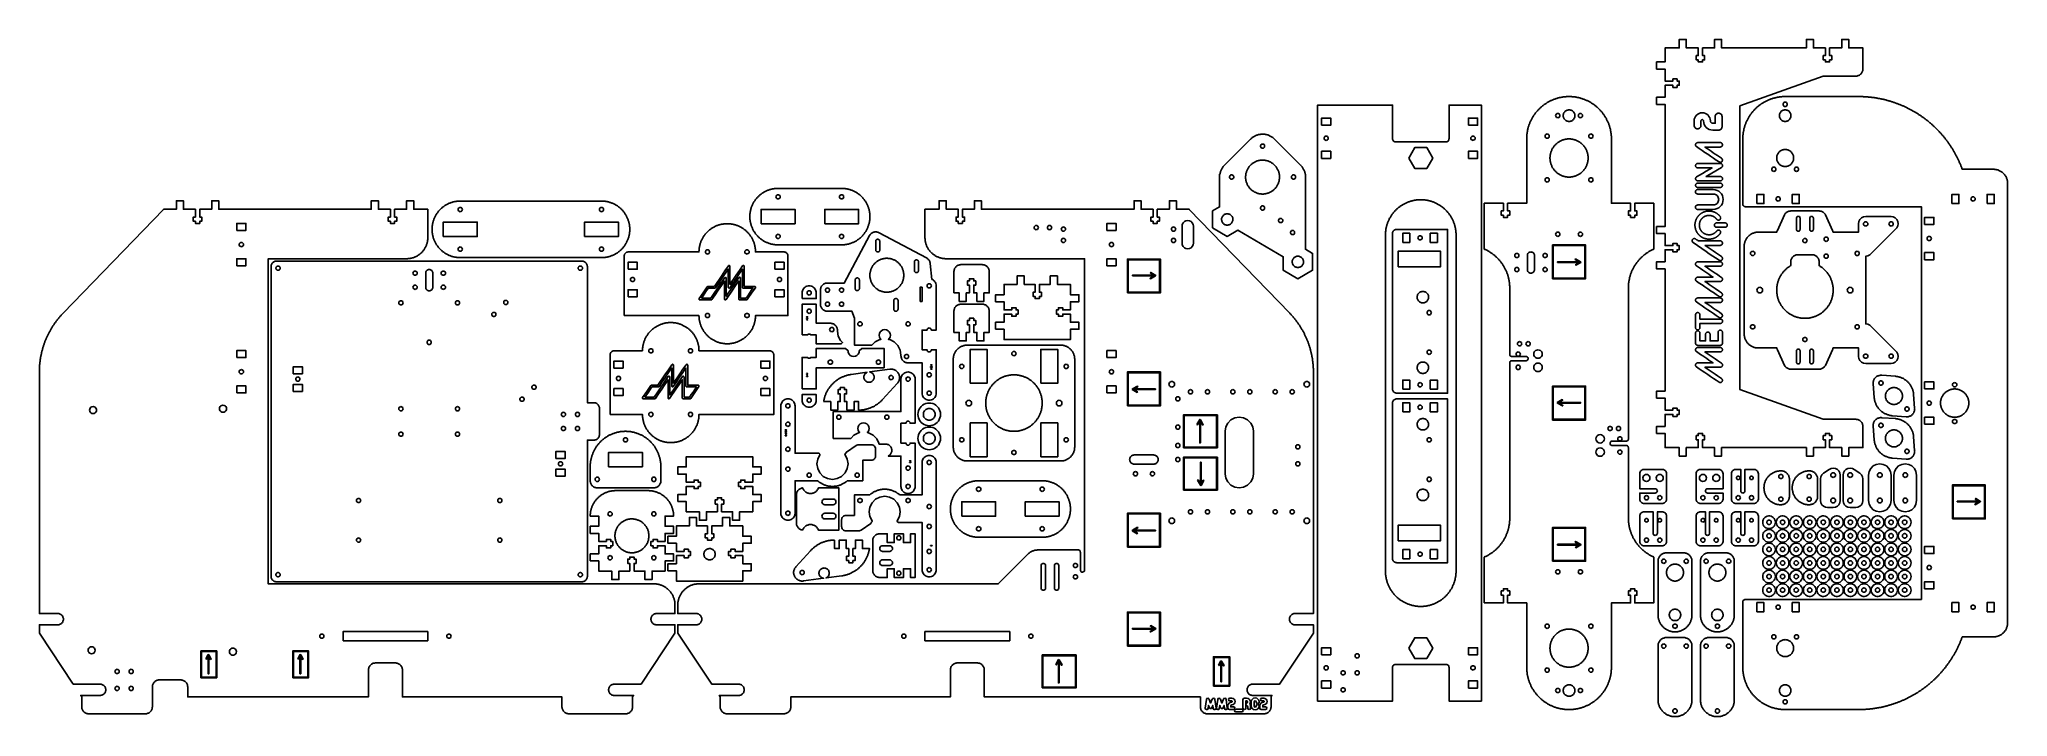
# Model space of a CAD drawing. Extents: x 0 to 1394, y 0 to 480.
import ezdxf

# ---------------------------------------------------------------- set-up
doc = ezdxf.new("R2010")
doc.units = 0
doc.layers.add('Layer_1', color=7, linetype='CONTINUOUS')

msp = doc.modelspace()

# ---------------------------------------------------------------- linework, layer by layer
at = {"layer": 'Layer_1', "color": 7}
for points in [[(1145.141107, 200.63725), (1145.141107, 205.637251), (1151.141095, 205.637251), (1151.141095, 214.137251), (1156.641098, 214.137251), (1156.641098, 212.637251), (1159.641092, 212.637251), (1159.641092, 214.137251), (1161.141103, 214.137251), (1161.141103, 217.137251), (1159.641092, 217.137251), (1159.641092, 218.637251), (1156.641098, 218.637251), (1156.641098, 217.137251), (1151.141095, 217.137251), (1151.141095, 225.637251), (1145.141107, 225.637251), (1145.141107, 230.637252), (1151.141095, 230.637252), (1151.141095, 317.137251), (1145.141107, 317.137251), (1145.141107, 322.13725), (1151.141095, 322.13725), (1151.141095, 330.63725), (1156.641098, 330.63725), (1156.641098, 329.13725), (1159.641092, 329.13725), (1159.641092, 330.63725), (1161.141103, 330.63725), (1161.141103, 333.637249), (1159.641092, 333.637249), (1159.641092, 335.137252), (1156.641098, 335.137252), (1156.641098, 333.637249), (1151.141095, 333.637249), (1151.141095, 342.137252), (1145.141107, 342.137252), (1145.141107, 347.137251), (1151.141095, 347.137251), (1151.141095, 433.63725), (1145.141107, 433.63725), (1145.141107, 438.637251), (1151.141095, 438.637251), (1151.141095, 447.137251), (1156.641098, 447.137251), (1156.641098, 445.637251), (1159.641092, 445.637251), (1159.641092, 447.137251), (1161.141103, 447.137251), (1161.141103, 450.137251), (1159.641092, 450.137251), (1159.641092, 451.63725), (1156.641098, 451.63725), (1156.641098, 450.137251), (1151.141095, 450.137251), (1151.141095, 458.637251), (1145.141107, 458.637251), (1145.141107, 463.637252), (1151.141095, 463.637252), (1151.141095, 473.637252), (1161.141103, 473.637252), (1161.141103, 479.637251), (1166.141093, 479.637251), (1166.141093, 473.637252), (1174.64109, 473.637252), (1174.64109, 468.137251), (1173.141108, 468.137251), (1173.141108, 465.137252), (1174.64109, 465.137252), (1174.64109, 463.637252), (1177.641113, 463.637252), (1177.641113, 465.137252), (1179.141096, 465.137252), (1179.141096, 468.137251), (1177.641113, 468.137251), (1177.641113, 473.637252), (1186.14111, 473.637252), (1186.14111, 479.637251), (1191.1411, 479.637251), (1191.1411, 473.637252), (1251.141093, 473.637252), (1251.141093, 479.637251), (1256.141111, 479.637251), (1256.141111, 473.637252), (1264.641108, 473.637252), (1264.641108, 468.137251), (1263.141097, 468.137251), (1263.141097, 465.137252), (1264.641108, 465.137252), (1264.641108, 463.637252), (1267.641102, 463.637252), (1267.641102, 465.137252), (1269.141113, 465.137252), (1269.141113, 468.137251), (1267.641102, 468.137251), (1267.641102, 473.637252), (1276.141099, 473.637252), (1276.141099, 479.637251), (1281.141089, 479.637251), (1281.141089, 473.637252), (1291.141097, 473.637252), (1291.141097, 458.637251), (1291.141097, 458.637251), (1291.141097, 458.512251), (1291.101106, 458.01525), (1291.021096, 457.524251), (1290.881114, 457.045252), (1290.701113, 456.58125), (1290.471102, 456.13725), (1290.2011, 455.718251), (1289.891107, 455.32925), (1289.541095, 454.972251), (1289.161111, 454.651251), (1288.751098, 454.37125), (1288.311114, 454.13225), (1287.851092, 453.93925), (1287.371116, 453.792251), (1286.891113, 453.693251), (1286.3911, 453.643252), (1286.141107, 453.643252), (1286.141107, 453.637241), (1263.141097, 453.637252), (1204.141102, 432.56625), (1204.141102, 231.708252), (1263.141097, 210.63725), (1286.141107, 210.63725), (1286.641092, 210.612245), (1287.131115, 210.538252), (1287.61109, 210.415251), (1288.081103, 210.24425), (1288.531106, 210.028251), (1288.9611, 209.768251), (1289.351103, 209.46725), (1289.721096, 209.12825), (1290.051099, 208.754252), (1290.34111, 208.350251), (1290.591103, 207.91825), (1290.791114, 207.464251), (1290.951105, 206.991252), (1291.061116, 206.505251), (1291.131107, 206.011249), (1291.140984, 205.637251)], [(905.141107, 11.137237), (905.141107, 433.137251), (958.141114, 433.137251), (958.141114, 409.137251), (958.156072, 409.137251), (958.1561, 408.89625), (958.271106, 408.428252), (958.495106, 408.00125), (958.815089, 407.640251), (959.212091, 407.36625), (959.662094, 407.195251), (960.14111, 407.137252), (996.141095, 407.137252), (996.621098, 407.195251), (997.071102, 407.36625), (997.471095, 407.640251), (997.791107, 408.00125), (998.011099, 408.428252), (998.1311, 408.89625), (998.1311, 409.137251), (998.140978, 409.137251)], [(998.141091, 409.137251), (998.141091, 433.137251), (1021.141101, 433.137251), (1021.141101, 11.137237), (998.141091, 11.137237), (998.141091, 35.137245), (998.131213, 35.137245)], [(1053.151112, 410.01225), (1053.17115, 410.51125), (1053.201094, 411.011251), (1053.231094, 411.509252), (1053.281104, 412.008249), (1053.331114, 412.505251), (1053.391114, 413.001251), (1053.461105, 413.496252), (1053.531096, 413.990251), (1053.621097, 414.483251), (1053.711098, 414.97425), (1053.811089, 415.46425), (1053.921099, 415.952251), (1054.0411, 416.438249), (1054.171092, 416.922252), (1054.301112, 417.403252), (1054.441094, 417.88325), (1054.591095, 418.36025), (1054.751115, 418.834251), (1054.921097, 419.306251), (1055.091108, 419.775251), (1055.271109, 420.24125), (1055.461101, 420.70425), (1055.661112, 421.16425), (1055.861095, 421.62025), (1056.071096, 422.073251), (1056.291089, 422.522252), (1056.5211, 422.968251), (1056.751111, 423.41025), (1056.991113, 423.847252), (1057.241105, 424.28125), (1057.501116, 424.711249), (1057.7611, 425.136251), (1058.031102, 425.556251), (1058.311094, 425.973251), (1058.591115, 426.384252), (1058.881098, 426.79125), (1059.181101, 427.19325), (1059.491094, 427.58925), (1059.801115, 427.981251), (1060.111108, 428.367252), (1060.44111, 428.748252), (1060.771112, 429.124251), (1061.101115, 429.49425), (1061.451099, 429.859251), (1061.791092, 430.21725), (1062.151094, 430.570251), (1062.511097, 430.917251), (1062.88109, 431.258252), (1063.251112, 431.592251), (1063.621105, 431.921251), (1064.011108, 432.24325), (1064.391092, 432.559251), (1064.791114, 432.868251), (1065.181089, 433.170251), (1065.591101, 433.466251), (1066.001114, 433.75525), (1066.411098, 434.038251), (1066.82111, 434.313251), (1067.251104, 434.581252), (1067.671107, 434.84325), (1068.101101, 435.09725), (1068.541114, 435.344251), (1068.981098, 435.58425), (1069.421111, 435.816251), (1069.871114, 436.04125), (1070.321089, 436.25825), (1070.771092, 436.468252), (1071.231115, 436.671252), (1071.691109, 436.865251), (1072.151103, 437.052252), (1072.621116, 437.23225), (1073.0911, 437.403251), (1073.561113, 437.567251), (1074.041117, 437.72225), (1074.511101, 437.87025), (1074.991105, 438.010252), (1075.481099, 438.14225), (1075.961103, 438.265251), (1076.451097, 438.38125), (1076.941091, 438.488252), (1077.431114, 438.588252), (1077.921108, 438.679251), (1078.411102, 438.76225), (1078.901096, 438.836252), (1079.401109, 438.903251), (1079.901094, 438.961251), (1080.391117, 439.011252), (1080.891102, 439.053252), (1081.391115, 439.08625), (1081.8911, 439.111255), (1082.391113, 439.128241), (1082.891098, 439.136265), (1083.391111, 439.136251), (1083.891096, 439.128236), (1084.391109, 439.11126), (1084.891094, 439.086247), (1085.391107, 439.053252), (1085.891092, 439.011252), (1086.381114, 438.961251), (1086.881099, 438.903251), (1087.381112, 438.836252), (1087.871106, 438.76225), (1088.3611, 438.679251), (1088.851095, 438.588252), (1089.341117, 438.488252), (1089.831111, 438.38125), (1090.321106, 438.265251), (1090.801109, 438.14225), (1091.291103, 438.010252), (1091.771107, 437.87025), (1092.241092, 437.72225), (1092.721095, 437.567251), (1093.191108, 437.403251), (1093.661093, 437.23225), (1094.131106, 437.052252), (1094.5911, 436.865251), (1095.051094, 436.671252), (1095.511116, 436.468252), (1095.961091, 436.25825), (1096.411094, 436.04125), (1096.861098, 435.816251), (1097.30111, 435.58425), (1097.741095, 435.344251), (1098.181107, 435.09725), (1098.611101, 434.84325), (1099.031104, 434.581252), (1099.461098, 434.313251), (1099.87111, 434.038251), (1100.281095, 433.75525), (1100.691107, 433.466251), (1101.101091, 433.170251), (1101.491094, 432.868251), (1101.891116, 432.559251), (1102.2711, 432.24325), (1102.661103, 431.921251), (1103.031096, 431.592251), (1103.411108, 431.258252), (1103.771111, 430.917251), (1104.131114, 430.570251), (1104.491116, 430.21725), (1104.83111, 429.859251), (1105.181093, 429.49425), (1105.511096, 429.124251), (1105.841098, 428.748252), (1106.171101, 428.367252), (1106.481094, 427.981251), (1106.791115, 427.58925), (1107.101108, 427.19325), (1107.40111, 426.79125), (1107.691093, 426.384252), (1107.971114, 425.973251), (1108.251107, 425.556251), (1108.521109, 425.136251), (1108.781092, 424.711249), (1109.041103, 424.28125), (1109.291096, 423.847252), (1109.531097, 423.41025), (1109.761108, 422.968251), (1109.991091, 422.522252), (1110.211112, 422.073251), (1110.421113, 421.62025), (1110.621096, 421.16425), (1110.821107, 420.70425), (1111.011099, 420.24125), (1111.1911, 419.775251), (1111.361111, 419.306251), (1111.531093, 418.834251), (1111.691113, 418.36025), (1111.841114, 417.88325), (1111.981097, 417.403252), (1112.111116, 416.922252), (1112.241108, 416.438249), (1112.361109, 415.952251), (1112.471091, 415.46425), (1112.57111, 414.97425), (1112.661111, 414.483251), (1112.751112, 413.990251), (1112.821103, 413.496252), (1112.891094, 413.001251), (1112.951094, 412.505251), (1113.001104, 412.008249), (1113.051114, 411.509252), (1113.081114, 411.011251), (1113.111114, 410.51125), (1113.131152, 410.01225), (1113.140974, 409.512251)], [(1206.161108, 410.262251), (1206.181145, 410.761251), (1206.221108, 411.26025), (1206.261099, 411.75925), (1206.30109, 412.256249), (1206.36109, 412.753251), (1206.421091, 413.249251), (1206.501101, 413.744252), (1206.581111, 414.237252), (1206.671111, 414.72925), (1206.761112, 415.21925), (1206.871094, 415.708251), (1206.981104, 416.19525), (1207.101105, 416.680252), (1207.231097, 417.16325), (1207.371107, 417.643251), (1207.521108, 418.12225), (1207.671109, 418.598251), (1207.831101, 419.07125), (1208.001112, 419.541252), (1208.181113, 420.009252), (1208.361114, 420.473251), (1208.561097, 420.93425), (1208.761108, 421.392251), (1208.97111, 421.84725), (1209.181111, 422.298249), (1209.401103, 422.746252), (1209.641105, 423.18925), (1209.871116, 423.629252), (1210.121109, 424.065251), (1210.371101, 424.49625), (1210.631112, 424.924251), (1210.901114, 425.347251), (1211.171116, 425.765251), (1211.451109, 426.179251), (1211.741092, 426.58825), (1212.031104, 426.992251), (1212.331106, 427.392251), (1212.641099, 427.78625), (1212.961111, 428.175251), (1213.271104, 428.559251), (1213.601106, 428.937251), (1213.941099, 429.31025), (1214.271102, 429.677251), (1214.621114, 430.039249), (1214.971098, 430.394251), (1215.3311, 430.744252), (1215.691103, 431.08825), (1216.061096, 431.42625), (1216.43109, 431.757252), (1216.811102, 432.08325), (1217.201105, 432.401252), (1217.591108, 432.71425), (1217.991101, 433.02025), (1218.391095, 433.31925), (1218.791116, 433.61225), (1219.201101, 433.89725), (1219.621104, 434.176252), (1220.041107, 434.448252), (1220.46111, 434.71325), (1220.891104, 434.971252), (1221.321098, 435.22125), (1221.76111, 435.465251), (1222.201095, 435.701251), (1222.641107, 435.92925), (1223.091111, 436.151251), (1223.541114, 436.36425), (1224.001108, 436.57025), (1224.461102, 436.76925), (1224.921096, 436.96025), (1225.391109, 437.143251), (1225.851103, 437.318252), (1226.321116, 437.48625), (1226.801091, 437.645251), (1227.271104, 437.79725), (1227.751108, 437.941252), (1228.241102, 438.077252), (1228.721105, 438.204252), (1229.201109, 438.32425), (1229.691103, 438.43625), (1230.181097, 438.539249), (1230.671092, 438.634251), (1231.161114, 438.721252), (1231.661099, 438.800251), (1232.151093, 438.87125), (1232.651106, 438.933251), (1233.151091, 438.987252), (1233.641114, 439.033251), (1234.141098, 439.07025), (1234.641112, 439.100251), (1235.141096, 439.12026), (1235.64111, 439.133262), (1236.141094, 439.137258), (1288.141103, 439.13725), (1288.641116, 439.135274), (1289.141101, 439.131244), (1289.641114, 439.123263), (1290.141099, 439.111257), (1290.641112, 439.097253), (1291.141097, 439.079245), (1291.64111, 439.059241), (1292.141095, 439.035263), (1292.63109, 439.007256), (1293.131103, 438.97725), (1293.631116, 438.94325), (1294.131101, 438.90725), (1294.631114, 438.867251), (1295.131099, 438.824251), (1295.621093, 438.77725), (1296.121106, 438.728251), (1296.621091, 438.675249), (1297.111113, 438.619251), (1297.611098, 438.560252), (1298.101092, 438.498251), (1298.601106, 438.43325), (1299.0911, 438.364252), (1299.591113, 438.292251), (1300.081107, 438.217251), (1300.581092, 438.13925), (1301.071114, 438.05825), (1301.561109, 437.974252), (1302.051103, 437.886252), (1302.541097, 437.795249), (1303.031091, 437.702252), (1303.521114, 437.605252), (1304.021099, 437.50425), (1304.501102, 437.40125), (1304.991096, 437.29525), (1305.481091, 437.185252), (1305.971113, 437.073252), (1306.451117, 436.95725), (1306.941111, 436.838251), (1307.421114, 436.716252), (1307.911109, 436.59125), (1308.391112, 436.463251), (1308.871116, 436.332252), (1309.351091, 436.197251), (1309.831095, 436.060252), (1310.311098, 435.92025), (1310.791102, 435.776251), (1311.271105, 435.62925), (1311.74109, 435.480251), (1312.221094, 435.32725), (1312.691106, 435.171252), (1313.17111, 435.01325), (1313.641095, 434.851251), (1314.111108, 434.68625), (1314.581092, 434.518252), (1315.051105, 434.34725), (1315.52109, 434.173252), (1315.991103, 433.996251), (1316.451097, 433.817251), (1316.92111, 433.63425), (1317.381104, 433.448251), (1317.841098, 433.25925), (1318.31111, 433.067251), (1318.771104, 432.873252), (1319.231098, 432.67525), (1319.681102, 432.475251), (1320.141096, 432.271252), (1320.591099, 432.065249), (1321.051093, 431.855251), (1321.501096, 431.643251), (1321.9511, 431.428251), (1322.401103, 431.210252), (1322.851106, 430.989252), (1323.291091, 430.765252), (1323.741094, 430.539251), (1324.181107, 430.309251), (1324.63111, 430.077251), (1325.071095, 429.84225), (1325.511107, 429.604252), (1325.941101, 429.363251), (1326.381114, 429.120252), (1326.811108, 428.87425), (1327.251092, 428.624252), (1327.681114, 428.373252), (1328.111108, 428.11825), (1328.541102, 427.86125), (1328.961105, 427.600251), (1329.391098, 427.33825), (1329.811102, 427.07225), (1330.231105, 426.804252), (1330.651108, 426.533251), (1331.071111, 426.25925), (1331.491114, 425.98325), (1331.901098, 425.704251), (1332.311111, 425.422252), (1332.731114, 425.138252), (1333.131107, 424.851251), (1333.541092, 424.56225), (1333.951104, 424.270252), (1334.351098, 423.975251), (1334.751091, 423.678251), (1335.151113, 423.378252), (1335.551106, 423.076251), (1335.9511, 422.771251), (1336.341103, 422.463251), (1336.731106, 422.153249), (1337.121109, 421.84125), (1337.511112, 421.52625), (1337.891096, 421.208251), (1338.281098, 420.88825), (1338.661111, 420.566252), (1339.041095, 420.24125), (1339.421107, 419.914251), (1339.7911, 419.58525), (1340.171112, 419.25225), (1340.541106, 418.918252), (1340.911099, 418.58125), (1341.271102, 418.24225), (1341.641095, 417.90125), (1342.001098, 417.557252), (1342.3611, 417.21125), (1342.721103, 416.862252), (1343.071115, 416.512251), (1343.43109, 416.15925), (1343.781102, 415.803249), (1344.131114, 415.446252), (1344.471107, 415.08625), (1344.82109, 414.724252), (1345.161112, 414.36025), (1345.501105, 413.99425), (1345.841098, 413.626252), (1346.1711, 413.255251), (1346.511094, 412.882252), (1346.831105, 412.507249), (1347.161108, 412.130251), (1347.49111, 411.751249), (1347.811094, 411.370249), (1348.131106, 410.987251), (1348.451089, 410.602249), (1348.76111, 410.21425), (1349.081094, 409.825252), (1349.391115, 409.43425), (1349.701108, 409.040251), (1350.00111, 408.64525), (1350.311103, 408.248251), (1350.611105, 407.849251), (1350.901117, 407.44825), (1351.201091, 407.04525), (1351.491102, 406.64025), (1351.781114, 406.233252), (1352.071097, 405.825252), (1352.35109, 405.414251), (1352.641101, 405.002252), (1352.921094, 404.588252), (1353.191096, 404.172251), (1353.471089, 403.75525), (1353.741091, 403.336252), (1354.011093, 402.91525), (1354.271104, 402.49225), (1354.541106, 402.067251), (1354.801089, 401.641251), (1355.0611, 401.214251), (1355.311093, 400.784252), (1355.561114, 400.353251), (1355.811106, 399.920251), (1356.061098, 399.48625), (1356.311091, 399.05025), (1356.551093, 398.613252), (1356.791094, 398.174252), (1357.021106, 397.734251), (1357.261107, 397.292251), (1357.49109, 396.848251), (1357.711111, 396.404251), (1357.941094, 395.95725), (1358.161114, 395.50925), (1358.381106, 395.060252), (1358.591108, 394.610251), (1358.8111, 394.15825), (1359.021102, 393.705249), (1359.221112, 393.250251), (1359.431114, 392.79425), (1359.631097, 392.33725), (1359.831108, 391.87825), (1360.0211, 391.41825), (1360.22111, 390.957252), (1360.401112, 390.495251), (1360.591104, 390.032251), (1360.771105, 389.567251), (1360.961097, 389.101251), (1361.131108, 388.634249), (1361.311109, 388.166252), (1361.481092, 387.697252), (1361.501129, 387.637251), (1383.641096, 387.637251), (1384.141109, 387.625257), (1384.641094, 387.58725), (1385.131116, 387.525252), (1385.62111, 387.43925), (1386.111105, 387.328252), (1386.591108, 387.193251), (1387.061093, 387.03425), (1387.521115, 386.85225), (1387.981109, 386.64725), (1388.421094, 386.419251), (1388.851116, 386.170252), (1389.27109, 385.899251), (1389.681103, 385.608251), (1390.071106, 385.297251), (1390.441099, 384.96825), (1390.801102, 384.619252), (1391.141095, 384.254251), (1391.461107, 383.872252), (1391.761109, 383.474251), (1392.041102, 383.062251), (1392.301113, 382.63725), (1392.541115, 382.19925), (1392.761107, 381.750251), (1392.951099, 381.290251), (1393.12111, 380.822251), (1393.271111, 380.34525), (1393.391112, 379.862252), (1393.491103, 379.373251), (1393.561094, 378.880251), (1393.611104, 378.384252), (1393.641104, 377.886251), (1393.641104, 377.637252), (1393.641104, 377.637252), (1393.641104, 66.637253), (1393.641104, 66.637253), (1393.641104, 66.388248), (1393.611104, 65.890239), (1393.561094, 65.394261), (1393.491103, 64.901247), (1393.391112, 64.412241), (1393.271111, 63.929246), (1393.12111, 63.452262), (1392.951099, 62.984253), (1392.761107, 62.524259), (1392.541115, 62.075243), (1392.301113, 61.637263), (1392.041102, 61.212236), (1391.761109, 60.800248), (1391.461107, 60.402258), (1391.141095, 60.020242), (1390.801102, 59.655244), (1390.441099, 59.306248), (1390.071106, 58.977262), (1389.681103, 58.666253), (1389.27109, 58.375254), (1388.851116, 58.104236), (1388.421094, 57.855259), (1387.981109, 57.627252), (1387.521115, 57.422246), (1387.061093, 57.240241), (1386.591108, 57.081237), (1386.111105, 56.94625), (1385.62111, 56.835252), (1385.131116, 56.749259), (1384.641094, 56.687254), (1384.141109, 56.649239), (1383.641096, 56.637103)], [(1234.641112, 433.63725), (1234.711103, 434.101251), (1234.931095, 434.519251), (1235.261097, 434.851251), (1235.6811, 435.06425), (1236.141094, 435.137252), (1236.601117, 435.06425), (1237.021092, 434.851251), (1237.351094, 434.519251), (1237.571114, 434.101251), (1237.641106, 433.63725), (1237.571114, 433.173251), (1237.351094, 432.755252), (1237.021092, 432.423251), (1236.601117, 432.21025), (1236.141094, 432.13725), (1235.6811, 432.21025), (1235.261097, 432.423251), (1234.931095, 432.755252), (1234.711103, 433.173251), (1234.641112, 433.63725)], [(907.891109, 418.88025), (907.891109, 423.880252), (914.39111, 423.880252), (914.39111, 418.88025), (907.891109, 418.88025)], [(1011.891098, 418.88025), (1011.891098, 423.880252), (1018.3911, 423.880252), (1018.3911, 418.88025), (1011.891098, 418.88025)], [(1073.641095, 425.637252), (1073.711114, 426.10125), (1073.931106, 426.51925), (1074.261109, 426.85125), (1074.681112, 427.064252), (1075.141106, 427.137251), (1075.6011, 427.064252), (1076.021103, 426.85125), (1076.351106, 426.51925), (1076.571098, 426.10125), (1076.641117, 425.637252), (1076.571098, 425.17325), (1076.351106, 424.755251), (1076.021103, 424.42325), (1075.6011, 424.210251), (1075.141106, 424.137252), (1074.681112, 424.210251), (1074.261109, 424.42325), (1073.931106, 424.755251), (1073.711114, 425.17325), (1073.641095, 425.637252)], [(1079.041107, 425.637252), (1079.071107, 426.131251), (1079.161108, 426.61825), (1079.311109, 427.091252), (1079.511091, 427.542252), (1079.771103, 427.966251), (1080.071105, 428.356251), (1080.421089, 428.706252), (1080.811092, 429.011249), (1081.241114, 429.26725), (1081.691089, 429.471252), (1082.161102, 429.61825), (1082.651096, 429.707252), (1083.14109, 429.737252), (1083.631112, 429.707252), (1084.121107, 429.61825), (1084.591091, 429.471252), (1085.041095, 429.26725), (1085.471117, 429.011249), (1085.861091, 428.706252), (1086.211103, 428.356251), (1086.511106, 427.966251), (1086.771089, 427.542252), (1086.9711, 427.091252), (1087.121101, 426.61825), (1087.211101, 426.131251), (1087.241102, 425.637252), (1087.211101, 425.14325), (1087.121101, 424.65625), (1086.9711, 424.183251), (1086.771089, 423.732252), (1086.511106, 423.308252), (1086.211103, 422.918252), (1085.861091, 422.568251), (1085.471117, 422.263251), (1085.041095, 422.00725), (1084.591091, 421.803251), (1084.121107, 421.65625), (1083.631112, 421.567252), (1083.14109, 421.537251), (1082.651096, 421.567252), (1082.161102, 421.65625), (1081.691089, 421.803251), (1081.241114, 422.00725), (1080.811092, 422.263251), (1080.421089, 422.568251), (1080.071105, 422.918252), (1079.771103, 423.308252), (1079.511091, 423.732252), (1079.311109, 424.183251), (1079.161108, 424.65625), (1079.071107, 425.14325), (1079.041107, 425.637252)], [(1089.641091, 425.637252), (1089.71111, 426.10125), (1089.931103, 426.51925), (1090.261105, 426.85125), (1090.681108, 427.064252), (1091.141102, 427.137251), (1091.601096, 427.064252), (1092.021099, 426.85125), (1092.351102, 426.51925), (1092.571094, 426.10125), (1092.641113, 425.637252), (1092.571094, 425.17325), (1092.351102, 424.755251), (1092.021099, 424.42325), (1091.601096, 424.210251), (1091.141102, 424.137252), (1090.681108, 424.210251), (1090.261105, 424.42325), (1089.931103, 424.755251), (1089.71111, 425.17325), (1089.641091, 425.637252)], [(1171.691106, 418.77525), (1171.691106, 421.91025), (1171.801116, 423.07225), (1172.14111, 424.153251), (1172.671095, 425.130251), (1173.381109, 425.981249), (1174.231106, 426.68225), (1175.211095, 427.21125), (1176.281112, 427.545252), (1177.441102, 427.66225), (1178.601092, 427.545252), (1179.6811, 427.21125), (1180.661116, 426.68225), (1181.511113, 425.981249), (1182.211109, 425.130251), (1182.741094, 424.153251), (1183.071096, 423.07225), (1183.191097, 421.91025), (1183.221098, 421.56925), (1183.321089, 421.250251), (1183.481109, 420.959252), (1183.69111, 420.706251), (1183.951094, 420.49525), (1184.241105, 420.336252), (1184.561089, 420.236252), (1184.90111, 420.200252), (1186.611094, 420.200252), (1186.611094, 424.993252), (1186.661104, 425.48525), (1186.801115, 425.942252), (1187.021107, 426.356249), (1187.321109, 426.716252), (1187.681112, 427.013251), (1188.091096, 427.23825), (1188.55109, 427.379251), (1189.041112, 427.42925), (1189.531107, 427.379251), (1189.98111, 427.23825), (1190.391094, 427.013251), (1190.741106, 426.716252), (1191.041108, 426.356249), (1191.261101, 425.942252), (1191.401111, 425.48525), (1191.451093, 424.993252), (1191.451093, 417.791251), (1191.401111, 417.29925), (1191.261101, 416.84225), (1191.041108, 416.42825), (1190.741106, 416.06825), (1190.391094, 415.771251), (1189.98111, 415.547251), (1189.531107, 415.405251), (1189.041112, 415.356252), (1184.90111, 415.356252), (1183.5811, 415.490251), (1182.351091, 415.873252), (1181.241111, 416.48025), (1180.271113, 417.282252), (1179.471098, 418.254251), (1178.861103, 419.36725), (1178.481091, 420.59525), (1178.341108, 421.91025), (1178.321071, 422.091251), (1178.271089, 422.260251), (1178.191107, 422.414251), (1178.071106, 422.54825), (1177.941115, 422.66025), (1177.791114, 422.74525), (1177.621103, 422.798251), (1177.441102, 422.817245), (1177.2611, 422.798257), (1177.09109, 422.74525), (1176.931098, 422.66025), (1176.801106, 422.54825), (1176.691096, 422.414251), (1176.601096, 422.260251), (1176.551114, 422.091251), (1176.531076, 421.91025), (1176.531104, 418.77525), (1176.481095, 418.284251), (1176.341112, 417.827251), (1176.121092, 417.413251), (1175.831109, 417.053251), (1175.481097, 416.75525), (1175.071112, 416.53125), (1174.61109, 416.38925), (1174.121096, 416.34025), (1173.631102, 416.38925), (1173.171108, 416.53125), (1172.761095, 416.75525), (1172.401093, 417.053251), (1172.10109, 417.413251), (1171.881098, 417.827251), (1171.741116, 418.284251), (1171.691106, 418.77525)], [(1232.041111, 425.637252), (1232.071111, 426.131251), (1232.161112, 426.61825), (1232.311113, 427.091252), (1232.511096, 427.542252), (1232.771107, 427.966251), (1233.071109, 428.356251), (1233.421093, 428.706252), (1233.811096, 429.011249), (1234.24109, 429.26725), (1234.691093, 429.471252), (1235.161106, 429.61825), (1235.6511, 429.707252), (1236.141094, 429.737252), (1236.631089, 429.707252), (1237.121111, 429.61825), (1237.591096, 429.471252), (1238.041099, 429.26725), (1238.471093, 429.011249), (1238.861096, 428.706252), (1239.211108, 428.356251), (1239.51111, 427.966251), (1239.771093, 427.542252), (1239.971104, 427.091252), (1240.121105, 426.61825), (1240.211106, 426.131251), (1240.241106, 425.637252), (1240.211106, 425.14325), (1240.121105, 424.65625), (1239.971104, 424.183251), (1239.771093, 423.732252), (1239.51111, 423.308252), (1239.211108, 422.918252), (1238.861096, 422.568251), (1238.471093, 422.263251), (1238.041099, 422.00725), (1237.591096, 421.803251), (1237.121111, 421.65625), (1236.631089, 421.567252), (1236.141094, 421.537251), (1235.6511, 421.567252), (1235.161106, 421.65625), (1234.691093, 421.803251), (1234.24109, 422.00725), (1233.811096, 422.263251), (1233.421093, 422.568251), (1233.071109, 422.918252), (1232.771107, 423.308252), (1232.511096, 423.732252), (1232.311113, 424.183251), (1232.161112, 424.65625), (1232.071111, 425.14325), (1232.041111, 425.637252)], [(835.933106, 384.187251), (836.028102, 384.677251), (836.144096, 385.16225), (836.280099, 385.64325), (836.435095, 386.117251), (836.611117, 386.585251), (836.806104, 387.044252), (837.020114, 387.495251), (837.251112, 387.93825), (837.502093, 388.369251), (837.770091, 388.79125), (838.055107, 389.200252), (838.357113, 389.59825), (838.676109, 389.98225), (839.011107, 390.35425), (839.272106, 390.621252), (857.657106, 409.006252), (857.745102, 409.09525), (858.108097, 409.43725), (858.487093, 409.763251), (858.878112, 410.073252), (859.281097, 410.36825), (859.696105, 410.645252), (860.124095, 410.90425), (860.5601, 411.145251), (861.007112, 411.368251), (861.463098, 411.57225), (861.926112, 411.757252), (862.397112, 411.922251), (862.874096, 412.069252), (863.358107, 412.19525), (863.846098, 412.30125), (864.338096, 412.386249), (864.833114, 412.451251), (865.331095, 412.495252), (865.829104, 412.518253), (866.328101, 412.521242), (866.828114, 412.502257), (867.325108, 412.463251), (867.820097, 412.40325), (868.313111, 412.323252), (868.803105, 412.223252), (869.287116, 412.102252), (869.766104, 411.961251), (870.239108, 411.801251), (870.705114, 411.621249), (871.162116, 411.420251), (871.611104, 411.202251), (872.051116, 410.966251), (872.480094, 410.71025), (872.898093, 410.43825), (873.305114, 410.14825), (873.699096, 409.84225), (874.080096, 409.520252), (874.447098, 409.182251), (874.624108, 409.00525), (874.62693, 409.007225)], [(864.659095, 403.823252), (864.659095, 404.292252), (864.804101, 404.73825), (865.080114, 405.118251), (865.460098, 405.39425), (865.906094, 405.53925), (866.376107, 405.53925), (866.822103, 405.39425), (867.202115, 405.118251), (867.4781, 404.73825), (867.623106, 404.292252), (867.623106, 403.823252), (867.4781, 403.376251), (867.202115, 402.997249), (866.822103, 402.720251), (866.376107, 402.575251), (865.906094, 402.575251), (865.460098, 402.720251), (865.080114, 402.997249), (864.804101, 403.376251), (864.659095, 403.823252)], [(874.626112, 409.007251), (893.011112, 390.622251), (893.008289, 390.620275)], [(909.641112, 409.624251), (909.714095, 410.088249), (909.927116, 410.506251), (910.259094, 410.838252), (910.677094, 411.051251), (911.141095, 411.12425), (911.605097, 411.051251), (912.023096, 410.838252), (912.355102, 410.506251), (912.568096, 410.088249), (912.641106, 409.624251), (912.568096, 409.160252), (912.355102, 408.74225), (912.023096, 408.410252), (911.605097, 408.19725), (911.141095, 408.124251), (910.677094, 408.19725), (910.259094, 408.410252), (909.927116, 408.74225), (909.714095, 409.160252), (909.641112, 409.624251)], [(1013.641102, 409.624251), (1013.711093, 410.088249), (1013.931114, 410.506251), (1014.261116, 410.838252), (1014.681091, 411.051251), (1015.141113, 411.12425), (1015.601107, 411.051251), (1016.02111, 410.838252), (1016.351113, 410.506251), (1016.571105, 410.088249), (1016.641096, 409.624251), (1016.571105, 409.160252), (1016.351113, 408.74225), (1016.02111, 408.410252), (1015.601107, 408.19725), (1015.141113, 408.124251), (1014.681091, 408.19725), (1014.261116, 408.410252), (1013.931114, 408.74225), (1013.711093, 409.160252), (1013.641102, 409.624251)], [(1041.131099, 304.512252), (1041.111061, 305.011252), (1041.081117, 305.511251), (1041.051089, 306.009252), (1041.001107, 306.508252), (1040.951097, 307.005251), (1040.891097, 307.50125), (1040.821106, 307.996251), (1040.751115, 308.49025), (1040.661114, 308.98325), (1040.571113, 309.474252), (1040.471094, 309.964252), (1040.361112, 310.452251), (1040.241111, 310.938251), (1040.111091, 311.422251), (1039.9811, 311.903251), (1039.841089, 312.383252), (1039.691116, 312.86025), (1039.531096, 313.33425), (1039.361114, 313.80625), (1039.191103, 314.27525), (1039.011102, 314.741252), (1038.82111, 315.204252), (1038.621099, 315.664252), (1038.421116, 316.120252), (1038.211115, 316.57325), (1037.991094, 317.022251), (1037.761111, 317.46825), (1037.5311, 317.910252), (1037.291098, 318.347251), (1037.041106, 318.781252), (1036.781095, 319.211252), (1036.521112, 319.63625), (1036.25111, 320.05625), (1035.971089, 320.473251), (1035.691096, 320.884251), (1035.401113, 321.291252), (1035.10111, 321.693252), (1034.791089, 322.089252), (1034.481096, 322.48125), (1034.171104, 322.867251), (1033.841101, 323.248251), (1033.511099, 323.62425), (1033.181096, 323.994252), (1032.831112, 324.35925), (1032.491091, 324.717252), (1032.131117, 325.07025), (1031.771114, 325.417251), (1031.411111, 325.758251), (1031.031099, 326.09225), (1030.661106, 326.42125), (1030.271103, 326.743252), (1029.891091, 327.05925), (1029.491097, 327.36825), (1029.101094, 327.67025), (1028.69111, 327.966251), (1028.281098, 328.255252), (1027.871113, 328.53825), (1027.461101, 328.81325), (1027.031107, 329.081251), (1026.611104, 329.34325), (1026.18111, 329.59725), (1025.741098, 329.84425), (1025.301113, 330.084249), (1024.8611, 330.31625), (1024.411097, 330.541252), (1023.961094, 330.75825), (1023.51109, 330.968251), (1023.141097, 331.132251), (1023.141097, 363.637251), (1036.641112, 363.637251), (1036.641112, 358.137251), (1035.141101, 358.137251), (1035.141101, 355.137252), (1036.641112, 355.137252), (1036.641112, 353.637252), (1039.641106, 353.637252), (1039.641106, 355.137252), (1041.141089, 355.137252), (1041.141089, 358.137251), (1039.641106, 358.137251), (1039.641106, 363.637251), (1053.141094, 363.637251), (1053.141094, 409.137251), (1053.141094, 409.512251), (1053.150971, 410.01225)], [(1066.141096, 411.13725), (1066.211115, 411.601251), (1066.431107, 412.01925), (1066.76111, 412.351251), (1067.181113, 412.56425), (1067.641107, 412.637252), (1068.101101, 412.56425), (1068.521104, 412.351251), (1068.851106, 412.01925), (1069.071099, 411.601251), (1069.14109, 411.13725), (1069.071099, 410.673251), (1068.851106, 410.255252), (1068.521104, 409.923251), (1068.101101, 409.710252), (1067.641107, 409.63725), (1067.181113, 409.710252), (1066.76111, 409.923251), (1066.431107, 410.255252), (1066.211115, 410.673251), (1066.141096, 411.13725)], [(1069.641103, 395.388251), (1069.641103, 395.886251), (1069.661141, 396.385251), (1069.701103, 396.883252), (1069.751113, 397.37825), (1069.831095, 397.872252), (1069.921096, 398.362252), (1070.031106, 398.849252), (1070.161097, 399.331251), (1070.301108, 399.80925), (1070.4611, 400.280251), (1070.641101, 400.746251), (1070.841112, 401.204252), (1071.051113, 401.65425), (1071.291115, 402.097251), (1071.531089, 402.53125), (1071.7911, 402.955252), (1072.071093, 403.369249), (1072.371095, 403.773251), (1072.681116, 404.165252), (1073.0011, 404.546252), (1073.331102, 404.915251), (1073.681114, 405.271249), (1074.041117, 405.614251), (1074.421101, 405.943252), (1074.811104, 406.258251), (1075.211097, 406.55925), (1075.611091, 406.844252), (1076.031094, 407.11525), (1076.461116, 407.370252), (1076.9011, 407.60825), (1077.351104, 407.83125), (1077.801107, 408.03725), (1078.261101, 408.22525), (1078.731114, 408.39725), (1079.211089, 408.55125), (1079.691093, 408.688252), (1080.171096, 408.806252), (1080.66109, 408.907251), (1081.151113, 408.99025), (1081.651098, 409.054252), (1082.141092, 409.100251), (1082.641105, 409.128248), (1083.14109, 409.137254), (1083.641103, 409.128248), (1084.141116, 409.100254), (1084.63111, 409.054252), (1085.131095, 408.99025), (1085.62109, 408.907251), (1086.111112, 408.806252), (1086.591116, 408.688252), (1087.071091, 408.55125), (1087.551094, 408.39725), (1088.021107, 408.22525), (1088.481101, 408.03725), (1088.931105, 407.83125), (1089.381108, 407.60825), (1089.821092, 407.370252), (1090.251114, 407.11525), (1090.671089, 406.844252), (1091.071111, 406.55925), (1091.471105, 406.258251), (1091.861108, 405.943252), (1092.241092, 405.614251), (1092.601094, 405.271249), (1092.951106, 404.915251), (1093.281109, 404.546252), (1093.601092, 404.165252), (1093.911113, 403.773251), (1094.211116, 403.369249), (1094.491108, 402.955252), (1094.751091, 402.53125), (1094.991093, 402.097251), (1095.231095, 401.65425), (1095.441096, 401.204252), (1095.641107, 400.746251), (1095.821109, 400.280251), (1095.9811, 399.80925), (1096.131102, 399.331251), (1096.251102, 398.849252), (1096.361113, 398.362252), (1096.451113, 397.872252), (1096.531095, 397.37825), (1096.581105, 396.883252), (1096.621096, 396.385251), (1096.641134, 395.886251), (1096.641105, 395.388251), (1096.621068, 394.889251), (1096.581105, 394.39125), (1096.531095, 393.896252), (1096.451113, 393.40225), (1096.361113, 392.91225), (1096.251102, 392.42525), (1096.131102, 391.943251), (1095.9811, 391.465252), (1095.821109, 390.994251), (1095.641107, 390.528251), (1095.441096, 390.07025), (1095.231095, 389.620252), (1094.991093, 389.177251), (1094.751091, 388.743252), (1094.491108, 388.31925), (1094.211116, 387.90525), (1093.911113, 387.501251), (1093.601092, 387.10925), (1093.281109, 386.72825), (1092.951106, 386.35925), (1092.601094, 386.00325), (1092.241092, 385.660251), (1091.861108, 385.33125), (1091.471105, 385.016251), (1091.071111, 384.71525), (1090.671089, 384.43025), (1090.251114, 384.159252), (1089.821092, 383.90425), (1089.381108, 383.666252), (1088.931105, 383.443251), (1088.481101, 383.237252), (1088.021107, 383.049249), (1087.551094, 382.877252), (1087.071091, 382.723252), (1086.591116, 382.58625), (1086.111112, 382.46825), (1085.62109, 382.367251), (1085.131095, 382.284249), (1084.63111, 382.22025), (1084.141116, 382.17425), (1083.641103, 382.146254), (1083.14109, 382.137248), (1082.641105, 382.146254), (1082.141092, 382.174248), (1081.651098, 382.22025), (1081.151113, 382.284249), (1080.66109, 382.367251), (1080.171096, 382.46825), (1079.691093, 382.58625), (1079.211089, 382.723252), (1078.731114, 382.877252), (1078.261101, 383.049249), (1077.801107, 383.237252), (1077.351104, 383.443251), (1076.9011, 383.666252), (1076.461116, 383.90425), (1076.031094, 384.159252), (1075.611091, 384.43025), (1075.211097, 384.71525), (1074.811104, 385.016251), (1074.421101, 385.33125), (1074.041117, 385.660251), (1073.681114, 386.00325), (1073.331102, 386.35925), (1073.0011, 386.72825), (1072.681116, 387.10925), (1072.371095, 387.501251), (1072.071093, 387.90525), (1071.7911, 388.31925), (1071.531089, 388.743252), (1071.291115, 389.177251), (1071.051113, 389.620252), (1070.841112, 390.07025), (1070.641101, 390.528251), (1070.4611, 390.994251), (1070.301108, 391.465252), (1070.161097, 391.943251), (1070.031106, 392.42525), (1069.921096, 392.91225), (1069.831095, 393.40225), (1069.751113, 393.896252), (1069.701103, 394.39125), (1069.661112, 394.889251), (1069.641075, 395.388251)], [(1097.14109, 411.13725), (1097.21111, 411.601251), (1097.431102, 412.01925), (1097.761104, 412.351251), (1098.181107, 412.56425), (1098.641101, 412.637252), (1099.101095, 412.56425), (1099.521098, 412.351251), (1099.851101, 412.01925), (1100.071093, 411.601251), (1100.141112, 411.13725), (1100.071093, 410.673251), (1099.851101, 410.255252), (1099.521098, 409.923251), (1099.101095, 409.710252), (1098.641101, 409.63725), (1098.181107, 409.710252), (1097.761104, 409.923251), (1097.431102, 410.255252), (1097.21111, 410.673251), (1097.14109, 411.13725)], [(1113.141115, 409.512251), (1113.141115, 409.137251), (1113.141115, 363.637251), (1126.641102, 363.637251), (1126.641102, 358.137251), (1125.141091, 358.137251), (1125.141091, 355.137252), (1126.641102, 355.137252), (1126.641102, 353.637252), (1129.641096, 353.637252), (1129.641096, 355.137252), (1131.141107, 355.137252), (1131.141107, 358.137251), (1129.641096, 358.137251), (1129.641096, 363.637251), (1143.141111, 363.637251), (1143.141111, 331.132251), (1142.77109, 330.968251), (1142.321114, 330.75825), (1141.871111, 330.541252), (1141.421108, 330.31625), (1140.981095, 330.084249), (1140.541111, 329.84425), (1140.101098, 329.59725), (1139.671104, 329.34325), (1139.251101, 329.081251), (1138.821107, 328.81325), (1138.411095, 328.53825), (1138.001111, 328.255252), (1137.591098, 327.966251), (1137.181114, 327.67025), (1136.791111, 327.36825), (1136.391089, 327.05925), (1136.011105, 326.743252), (1135.621102, 326.42125), (1135.251109, 326.09225), (1134.881116, 325.758251), (1134.511094, 325.417251), (1134.151092, 325.07025), (1133.791117, 324.717252), (1133.451096, 324.35925), (1133.101112, 323.994252), (1132.77111, 323.62425), (1132.441107, 323.248251), (1132.111105, 322.867251), (1131.801112, 322.48125), (1131.491091, 322.089252), (1131.181098, 321.693252), (1130.881096, 321.291252), (1130.591112, 320.884251), (1130.311091, 320.473251), (1130.031099, 320.05625), (1129.761097, 319.63625), (1129.501114, 319.211252), (1129.241102, 318.781252), (1128.99111, 318.347251), (1128.751108, 317.910252), (1128.521097, 317.46825), (1128.291114, 317.022251), (1128.071094, 316.57325), (1127.861092, 316.120252), (1127.661109, 315.664252), (1127.461098, 315.204252), (1127.271106, 314.741252), (1127.091105, 314.27525), (1126.921094, 313.80625), (1126.751112, 313.33425), (1126.591092, 312.86025), (1126.441091, 312.383252), (1126.301109, 311.903251), (1126.171117, 311.422251), (1126.041097, 310.938251), (1125.921096, 310.452251), (1125.811114, 309.964252), (1125.711095, 309.474252), (1125.621094, 308.98325), (1125.531094, 308.49025), (1125.461102, 307.996251), (1125.391111, 307.50125), (1125.331111, 307.005251), (1125.281101, 306.508252), (1125.231091, 306.009252), (1125.201091, 305.511251), (1125.171091, 305.011252), (1125.151053, 304.512252), (1125.141232, 304.01225)], [(1172.661104, 405.193252), (1172.721104, 405.44025), (1172.811105, 405.674251), (1172.941097, 405.88725), (1173.101117, 406.07525), (1173.291109, 406.23525), (1173.50111, 406.36525), (1173.731093, 406.46225), (1173.971095, 406.521251), (1174.221116, 406.542248), (1190.201102, 406.542251), (1190.521114, 406.51025), (1190.811097, 406.41925), (1191.081099, 406.275252), (1191.321101, 406.085252), (1191.511093, 405.855252), (1191.651104, 405.59125), (1191.751095, 405.300251), (1191.781095, 404.98925), (1191.751095, 404.670252), (1191.651104, 404.373249), (1191.511093, 404.105251), (1191.321101, 403.871252), (1191.081099, 403.679251), (1190.811097, 403.534251), (1190.521114, 403.443251), (1190.201102, 403.41125), (1179.331116, 403.41125), (1180.801098, 402.412251), (1182.26109, 401.413252), (1183.731101, 400.415252), (1185.201112, 399.41625), (1186.671095, 398.417251), (1188.141106, 397.418252), (1189.611117, 396.42025), (1191.071109, 395.421251), (1191.321101, 395.220252), (1191.521112, 394.982251), (1191.651104, 394.71425), (1191.741104, 394.425252), (1191.771104, 394.12525), (1191.741104, 393.82225), (1191.651104, 393.524252), (1191.501102, 393.24225), (1191.291101, 392.995252), (1191.051099, 392.802251), (1190.781097, 392.663251), (1190.491114, 392.578251), (1190.191112, 392.550255), (1189.891109, 392.580249), (1189.601098, 392.668252), (1189.321105, 392.816249), (1187.321109, 394.175251), (1185.331104, 395.53425), (1183.331108, 396.893251), (1181.331112, 398.251251), (1179.331116, 399.61025), (1177.34111, 400.969251), (1175.341114, 402.32825), (1173.34109, 403.687252), (1173.141108, 403.84325), (1172.971097, 404.027251), (1172.841105, 404.235251), (1172.741114, 404.46025), (1172.671095, 404.698251), (1172.651057, 404.94425)], [(1172.651113, 404.94425), (1172.660991, 405.193252)], [(1206.141098, 81.137238), (1206.161136, 81.137238), (1206.161108, 81.378256), (1206.27109, 81.846237), (1206.49111, 82.273239), (1206.811094, 82.634257), (1207.211115, 82.908239), (1207.66109, 83.079265), (1208.141094, 83.137262), (1332.641113, 83.137262), (1332.641113, 361.137251), (1208.141094, 361.137251), (1207.66109, 361.19525), (1207.211115, 361.366252), (1206.811094, 361.64025), (1206.49111, 362.001252), (1206.27109, 362.428251), (1206.161108, 362.896252), (1206.161108, 363.13725), (1206.14107, 363.13725), (1206.141098, 409.26225), (1206.150976, 409.762252)], [(1206.151089, 409.762252), (1206.160966, 410.262251)], [(893.009108, 390.62025), (893.186089, 390.443252), (893.524107, 390.07625), (893.846094, 389.69525), (894.152108, 389.301251), (894.442091, 388.894252), (894.714097, 388.47625), (894.970101, 388.04725), (895.206095, 387.607251), (895.424112, 387.15825), (895.62511, 386.70125), (895.805112, 386.23525), (895.965103, 385.762252), (896.106102, 385.28325), (896.22709, 384.79925), (896.32711, 384.30925), (896.35505, 384.13725), (896.526105, 384.13725), (896.526105, 331.028252), (901.533094, 328.137252), (901.533094, 316.13725), (891.141107, 310.137251), (880.749092, 316.13725), (880.749092, 325.758251), (848.740097, 344.52525), (841.141094, 340.13725), (830.749108, 346.13725)], [(854.141096, 382.19925), (854.154079, 382.69825), (854.188115, 383.196251), (854.243092, 383.693252), (854.31709, 384.187251), (854.413102, 384.677251), (854.529096, 385.16225), (854.665098, 385.64325), (854.820095, 386.117251), (854.996089, 386.585251), (855.191104, 387.044252), (855.404097, 387.495251), (855.636112, 387.93825), (855.887092, 388.369251), (856.155091, 388.79125), (856.440107, 389.200252), (856.742113, 389.59825), (857.061109, 389.98225), (857.396106, 390.35425), (857.745102, 390.710251), (858.108097, 391.05225), (858.487093, 391.378251), (858.878112, 391.689251), (859.281097, 391.983251), (859.696105, 392.260252), (860.124095, 392.51925), (860.5601, 392.760251), (861.007112, 392.983252), (861.463098, 393.188252), (861.926112, 393.37225), (862.397112, 393.53825), (862.874096, 393.684252), (863.358107, 393.81025), (863.846098, 393.91625), (864.338096, 394.00125), (864.833114, 394.066251), (865.331095, 394.11025), (865.829104, 394.133251), (866.328101, 394.136242), (866.828114, 394.118245), (867.325108, 394.07925), (867.820097, 394.01925), (868.313111, 393.939251), (868.803105, 393.838249), (869.287116, 393.717249), (869.766104, 393.57725), (870.239108, 393.416251), (870.705114, 393.23625), (871.162116, 393.03625), (871.611104, 392.817251), (872.051116, 392.581251), (872.480094, 392.326249), (872.898093, 392.05325), (873.305114, 391.764252), (873.699096, 391.457251), (874.080096, 391.136251), (874.447098, 390.797251), (874.80109, 390.443252), (875.140095, 390.07625), (875.461094, 389.69525), (875.768096, 389.301251), (876.057091, 388.894252), (876.330113, 388.47625), (876.585101, 388.04725), (876.821095, 387.607251), (877.0401, 387.15825), (877.24011, 386.70125), (877.420112, 386.23525), (877.581091, 385.762252), (877.721102, 385.28325), (877.84209, 384.79925), (877.943098, 384.30925), (878.023108, 383.81625), (878.083108, 383.32125), (878.122111, 382.824251), (878.140174, 382.324252), (878.136984, 381.825252)], [(907.891109, 395.36725), (907.891109, 400.367252), (914.39111, 400.367252), (914.39111, 395.36725), (907.891109, 395.36725)], [(969.641105, 395.637252), (973.89109, 402.998251), (982.391115, 402.998251), (986.6411, 395.637252), (982.391115, 388.276251), (973.89109, 388.276251), (969.641105, 395.637252)], [(1011.891098, 395.36725), (1011.891098, 400.367252), (1018.3911, 400.367252), (1018.3911, 395.36725), (1011.891098, 395.36725)], [(1172.691104, 390.237252), (1172.721104, 390.548249), (1172.811105, 390.839252), (1172.961106, 391.102252), (1173.151098, 391.333251), (1173.3911, 391.523251), (1173.651111, 391.667252), (1173.951114, 391.758252), (1174.271097, 391.79025), (1190.251112, 391.79025), (1190.511095, 391.768237), (1190.761116, 391.705251), (1190.991099, 391.60325), (1191.2011, 391.46725), (1191.381102, 391.299251), (1191.541093, 391.102252), (1191.671113, 390.88025), (1191.751095, 390.637251), (1191.771133, 390.58125), (1191.780982, 390.528251)], [(1191.791114, 390.031249), (1191.751095, 389.83125), (1191.691094, 389.63725), (1191.601094, 389.45325), (1191.491112, 389.281249), (1191.361092, 389.12325), (1191.2011, 388.982252), (1191.03109, 388.859251), (1188.301098, 387.281251), (1186.941097, 386.49225), (1184.221096, 384.91425), (1181.491104, 383.33625), (1180.131103, 382.547252), (1190.251112, 382.547252), (1190.561105, 382.515251), (1190.851116, 382.423252), (1191.12109, 382.278252), (1191.341111, 382.086251), (1191.531103, 381.853251), (1191.681104, 381.58525), (1191.771104, 381.28825), (1191.801105, 380.969252), (1191.771104, 380.65725), (1191.681104, 380.36625), (1191.531103, 380.10325), (1191.341111, 379.872251), (1191.12109, 379.682251), (1190.851116, 379.53825), (1190.561105, 379.44725), (1190.251112, 379.416251), (1174.271097, 379.416251), (1174.011114, 379.437248), (1173.761093, 379.50125), (1173.53111, 379.602252), (1173.321109, 379.738252), (1173.131089, 379.906251), (1172.971097, 380.10325), (1172.831115, 380.32425), (1172.741114, 380.568251), (1172.701095, 380.82325), (1172.701095, 381.079251), (1172.741114, 381.329252), (1172.811105, 381.57025), (1172.931106, 381.79725), (1173.081107, 382.00525), (1173.261108, 382.19025), (1173.47111, 382.34725), (1177.561103, 384.71425), (1180.291095, 386.292251), (1184.391106, 388.659251), (1174.271097, 388.659251), (1173.951114, 388.69125), (1173.651111, 388.78225), (1173.3911, 388.92725), (1173.151098, 389.119251), (1172.961106, 389.352251), (1172.811105, 389.620252), (1172.721104, 389.917251), (1172.691104, 390.237252)], [(1191.781095, 390.528251), (1191.790973, 390.477251)], [(1191.791114, 390.477251), (1191.791114, 390.42725), (1191.800992, 390.37825)], [(1191.801105, 390.37825), (1191.801105, 390.331252), (1191.801105, 390.23625), (1191.791227, 390.031249)], [(1230.141106, 395.637252), (1230.161144, 396.13225), (1230.221116, 396.62525), (1230.321108, 397.110252), (1230.471109, 397.585252), (1230.65111, 398.04725), (1230.861112, 398.493251), (1231.121095, 398.919251), (1231.411106, 399.32225), (1231.73109, 399.70125), (1232.081102, 400.05125), (1232.461114, 400.37225), (1232.861108, 400.660252), (1233.281111, 400.914252), (1233.731114, 401.132252), (1234.191108, 401.31225), (1234.671112, 401.453251), (1235.151115, 401.555252), (1235.6511, 401.617251), (1236.141094, 401.63726), (1236.641108, 401.617242), (1237.131102, 401.555252), (1237.611105, 401.453251), (1238.091109, 401.31225), (1238.551103, 401.132252), (1239.001106, 400.914252), (1239.421109, 400.660252), (1239.821103, 400.37225), (1240.201115, 400.05125), (1240.551099, 399.70125), (1240.881101, 399.32225), (1241.161094, 398.919251), (1241.421105, 398.493251), (1241.641098, 398.04725), (1241.811108, 397.585252), (1241.961109, 397.110252), (1242.061101, 396.62525), (1242.121101, 396.13225), (1242.141139, 395.637252), (1242.121073, 395.142252), (1242.061101, 394.649252), (1241.961109, 394.16425), (1241.811108, 393.68925), (1241.641098, 393.22725), (1241.421105, 392.781251), (1241.161094, 392.355251), (1240.881101, 391.952251), (1240.551099, 391.57325), (1240.201115, 391.223252), (1239.821103, 390.902252), (1239.421109, 390.61425), (1239.001106, 390.36025), (1238.551103, 390.14225), (1238.091109, 389.962252), (1237.611105, 389.821251), (1237.131102, 389.71925), (1236.641108, 389.657251), (1236.141094, 389.637242), (1235.6511, 389.65726), (1235.151115, 389.71925), (1234.671112, 389.821251), (1234.191108, 389.962252), (1233.731114, 390.14225), (1233.281111, 390.36025), (1232.861108, 390.61425), (1232.461114, 390.902252), (1232.081102, 391.223252), (1231.73109, 391.57325), (1231.411106, 391.952251), (1231.121095, 392.355251), (1230.861112, 392.781251), (1230.65111, 393.22725), (1230.471109, 393.68925), (1230.321108, 394.16425), (1230.221116, 394.649252), (1230.161116, 395.142252), (1230.141078, 395.637252)], [(830.749108, 346.13725), (830.749108, 358.137251), (835.756097, 361.028251), (835.756097, 384.13725), (835.925091, 384.13725), (835.932994, 384.187251)], [(842.739093, 381.90225), (842.739093, 382.372252), (842.884099, 382.818251), (843.160112, 383.198251), (843.540096, 383.474251), (843.986092, 383.619251), (844.455117, 383.619251), (844.9021, 383.474251), (845.281097, 383.198251), (845.558098, 382.818251), (845.703104, 382.372252), (845.703104, 381.90225), (845.558098, 381.456252), (845.281097, 381.076251), (844.9021, 380.800252), (844.455117, 380.655251), (843.986092, 380.655251), (843.540096, 380.800252), (843.160112, 381.076251), (842.884099, 381.456252), (842.739093, 381.90225)], [(878.114096, 381.327251), (878.070098, 380.82925), (878.005102, 380.334252), (877.920097, 379.842251), (877.814094, 379.354249), (877.68811, 378.87025), (877.542116, 378.393252), (877.376113, 377.922251), (877.192104, 377.459251), (876.987098, 377.003251), (876.764114, 376.55625), (876.523097, 376.120251), (876.264101, 375.692249), (875.9871, 375.27725), (875.693109, 374.874251), (875.3821, 374.483252), (875.056106, 374.10425), (874.714109, 373.74125), (874.358114, 373.392251), (873.986116, 373.057251), (873.602097, 372.738252), (873.204107, 372.436252), (872.79511, 372.15125), (872.373104, 371.883251), (871.942094, 371.632251), (871.49909, 371.400251), (871.048098, 371.187252), (870.589092, 370.99225), (870.121111, 370.816251), (869.647091, 370.661252), (869.1661, 370.525252), (868.681101, 370.40925), (868.191106, 370.313252), (867.697105, 370.23925), (867.200111, 370.184251), (866.702102, 370.150252), (866.203105, 370.137241), (865.704108, 370.144249), (865.205111, 370.17325), (864.709105, 370.223251), (864.215103, 370.293251), (863.723105, 370.383252), (863.236103, 370.49425), (862.755111, 370.625251), (862.279115, 370.77525), (861.809102, 370.946251), (861.348092, 371.136251), (860.89411, 371.345251), (860.449102, 371.572251), (860.0151, 371.81825), (859.592106, 372.082252), (859.179102, 372.363252), (858.778092, 372.661251), (858.390093, 372.97625), (858.016092, 373.30625), (857.65609, 373.652251), (857.310113, 374.012251), (856.980111, 374.386252), (856.665094, 374.774251), (856.367096, 375.175249), (856.086116, 375.588251), (855.822097, 376.011251), (855.576112, 376.445249), (855.349092, 376.890252), (855.140107, 377.344251), (854.950115, 377.80525), (854.779116, 378.275252), (854.629115, 378.751251), (854.498108, 379.23225), (854.38711, 379.71925), (854.297109, 380.211251), (854.22709, 380.70525), (854.177108, 381.20125), (854.148096, 381.70025), (854.14104, 382.19925)], [(878.137097, 381.825252), (878.113955, 381.327251)], [(886.579098, 381.90225), (886.579098, 382.372252), (886.724104, 382.818251), (887.001105, 383.198251), (887.380101, 383.474251), (887.827113, 383.619251), (888.29611, 383.619251), (888.742105, 383.474251), (889.122089, 383.198251), (889.398103, 382.818251), (889.543108, 382.372252), (889.543108, 381.90225), (889.398103, 381.456252), (889.122089, 381.076251), (888.742105, 380.800252), (888.29611, 380.655251), (887.827113, 380.655251), (887.380101, 380.800252), (887.001105, 381.076251), (886.724104, 381.456252), (886.579098, 381.90225)], [(1066.141096, 380.137249), (1066.211115, 380.601251), (1066.431107, 381.01925), (1066.76111, 381.351251), (1067.181113, 381.56425), (1067.641107, 381.637252), (1068.101101, 381.56425), (1068.521104, 381.351251), (1068.851106, 381.01925), (1069.071099, 380.601251), (1069.14109, 380.137249), (1069.071099, 379.673251), (1068.851106, 379.255251), (1068.521104, 378.923251), (1068.101101, 378.710252), (1067.641107, 378.63725), (1067.181113, 378.710252), (1066.76111, 378.923251), (1066.431107, 379.255251), (1066.211115, 379.673251), (1066.141096, 380.137249)], [(1097.14109, 380.137249), (1097.21111, 380.601251), (1097.431102, 381.01925), (1097.761104, 381.351251), (1098.181107, 381.56425), (1098.641101, 381.637252), (1099.101095, 381.56425), (1099.521098, 381.351251), (1099.851101, 381.01925), (1100.071093, 380.601251), (1100.141112, 380.137249), (1100.071093, 379.673251), (1099.851101, 379.255251), (1099.521098, 378.923251), (1099.101095, 378.710252), (1098.641101, 378.63725), (1098.181107, 378.710252), (1097.761104, 378.923251), (1097.431102, 379.255251), (1097.21111, 379.673251), (1097.14109, 380.137249)], [(1172.671095, 376.33525), (1172.701095, 376.64725), (1172.791096, 376.94025), (1172.931106, 377.208251), (1173.131089, 377.443252), (1173.3611, 377.638251), (1173.631102, 377.785252), (1173.921113, 377.879252), (1174.241097, 377.912252), (1190.201102, 377.912252), (1190.521114, 377.879252), (1190.811097, 377.785252), (1191.081099, 377.638251), (1191.321101, 377.443252), (1191.511093, 377.208251), (1191.651104, 376.94025), (1191.751095, 376.64725), (1191.781095, 376.33525), (1191.751095, 376.01525), (1191.651104, 375.718251), (1191.511093, 375.45025), (1191.321101, 375.21725), (1191.081099, 375.025251), (1190.811097, 374.880251), (1190.521114, 374.788249), (1190.201102, 374.75725), (1174.241097, 374.75725), (1173.921113, 374.788249), (1173.631102, 374.880251), (1173.3611, 375.025251), (1173.131089, 375.21725), (1172.931106, 375.45025), (1172.791096, 375.718251), (1172.701095, 376.01525), (1172.671095, 376.33525)], [(1226.641099, 387.637251), (1226.71109, 388.10125), (1226.931111, 388.519249), (1227.261113, 388.85125), (1227.681116, 389.064252), (1228.14111, 389.137251), (1228.601104, 389.064252), (1229.021108, 388.85125), (1229.35111, 388.519249), (1229.571102, 388.10125), (1229.641093, 387.637251), (1229.571102, 387.17325), (1229.35111, 386.755251), (1229.021108, 386.42325), (1228.601104, 386.210251), (1228.14111, 386.137252), (1227.681116, 386.210251), (1227.261113, 386.42325), (1226.931111, 386.755251), (1226.71109, 387.17325), (1226.641099, 387.637251)], [(1242.641096, 387.637251), (1242.711115, 388.10125), (1242.931107, 388.519249), (1243.26111, 388.85125), (1243.681113, 389.064252), (1244.141107, 389.137251), (1244.601101, 389.064252), (1245.021104, 388.85125), (1245.351106, 388.519249), (1245.571098, 388.10125), (1245.64109, 387.637251), (1245.571098, 387.17325), (1245.351106, 386.755251), (1245.021104, 386.42325), (1244.601101, 386.210251), (1244.141107, 386.137252), (1243.681113, 386.210251), (1243.26111, 386.42325), (1242.931107, 386.755251), (1242.711115, 387.17325), (1242.641096, 387.637251)], [(0.216098, 247.136251), (0.243191, 247.635251), (0.274094, 248.134251), (0.310106, 248.633251), (0.349109, 249.131252), (0.393107, 249.62925), (0.441113, 250.127251), (0.493099, 250.62425), (0.549092, 251.121251), (0.609092, 251.617251), (0.674116, 252.113251), (0.742103, 252.608252), (0.815114, 253.10325), (0.891117, 253.597252), (0.972114, 254.091251), (1.057092, 254.583252), (1.146104, 255.07525), (1.240113, 255.566251), (1.337112, 256.05725), (1.438092, 256.546251), (1.544094, 257.035252), (1.653117, 257.523251), (1.767106, 258.010251), (1.884116, 258.496252), (2.006092, 258.98125), (2.132104, 259.46525), (2.262096, 259.948251), (2.395107, 260.429251), (2.533114, 260.910251), (2.6751, 261.390251), (2.821093, 261.868251), (2.970107, 262.345252), (3.124115, 262.821251), (3.282103, 263.295251), (3.443111, 263.76825), (3.609114, 264.24025), (3.778109, 264.710251), (3.952099, 265.179251), (4.129109, 265.647252), (4.310098, 266.113252), (4.495094, 266.57725), (4.684099, 267.04025), (4.87711, 267.502251), (5.074102, 267.961251), (5.274112, 268.41925), (5.478103, 268.876252), (5.6861, 269.330252), (5.898106, 269.78325), (6.11409, 270.234252), (6.333095, 270.68425), (6.556107, 271.13125), (6.783098, 271.577252), (7.014097, 272.02025), (7.248116, 272.46225), (7.486114, 272.902251), (7.727103, 273.340251), (7.9721, 273.775252), (8.221105, 274.20925), (8.474089, 274.641251), (8.730093, 275.070251), (8.989116, 275.49825), (9.252091, 275.923251), (9.519102, 276.346251), (9.789104, 276.766251), (10.063113, 277.18525), (10.340114, 277.601251), (10.620107, 278.015251), (10.904107, 278.426251), (11.192115, 278.835251), (11.483114, 279.242252), (11.777105, 279.64625), (12.074116, 280.04825), (12.375106, 280.44725), (12.680103, 280.84425), (12.987105, 281.238252), (13.298114, 281.63025), (13.612114, 282.019251), (13.929106, 282.406251), (14.250106, 282.789252), (14.574097, 283.170252), (14.900092, 283.549251), (15.230094, 283.924251), (15.563116, 284.29725), (15.90009, 284.667252), (16.239095, 285.03525), (16.581092, 285.399251), (16.927096, 285.761249), (88.060107, 359.29625), (88.12609, 359.317248), (88.141048, 359.33726), (97.141115, 359.337252), (97.141115, 365.337251), (102.141105, 365.337251), (102.141105, 359.337252), (110.641102, 359.337252), (110.641102, 353.837251), (109.141091, 353.837251), (109.141091, 350.837252), (110.641102, 350.837252), (110.641102, 349.337252), (113.641096, 349.337252), (113.641096, 350.837252), (115.141107, 350.837252), (115.141107, 353.837251), (113.641096, 353.837251), (113.641096, 359.337252), (122.141093, 359.337252), (122.141093, 365.337251), (127.141111, 365.337251), (127.141111, 359.337252), (235.141104, 359.337252), (235.141104, 365.337251), (240.141102, 365.337251), (240.141102, 359.337252), (248.641102, 359.337252), (248.641102, 353.837251), (247.141103, 353.837251), (247.141103, 350.837252), (248.641102, 350.837252), (248.641102, 349.337252), (251.641102, 349.337252), (251.641102, 350.837252), (253.141102, 350.837252), (253.141102, 353.837251), (251.641102, 353.837251), (251.641102, 359.337252), (260.141102, 359.337252), (260.141102, 365.337251), (265.141103, 365.337251), (265.141103, 359.337252), (275.141097, 359.337252), (275.141097, 339.337252), (275.133195, 338.838252), (275.107993, 338.340251)], [(278.141091, 345.137252), (278.147018, 345.636252), (278.166012, 346.13425), (278.197112, 346.632251), (278.240095, 347.128251), (278.296116, 347.62425), (278.364103, 348.118249), (278.445101, 348.61025), (278.538093, 349.10025), (278.642092, 349.58725), (278.759102, 350.072252), (278.889093, 350.55425), (279.030091, 351.03225), (279.182096, 351.50725), (279.347112, 351.977252), (279.524093, 352.44425), (279.711094, 352.906251), (279.911104, 353.363251), (280.122094, 353.815252), (280.34409, 354.261251), (280.577092, 354.702251), (280.820114, 355.137252), (281.075102, 355.566252), (281.340108, 355.98825), (281.616094, 356.40325), (281.902098, 356.812252), (282.198092, 357.21325), (282.504106, 357.607252), (282.82011, 357.99325), (283.145117, 358.37125), (283.480115, 358.74025), (283.824116, 359.102251), (284.176103, 359.45425), (284.53811, 359.79825), (284.907115, 360.133251), (285.285095, 360.45825), (285.671091, 360.774251), (286.065101, 361.08025), (286.466111, 361.376251), (286.875107, 361.662252), (287.290115, 361.938251), (287.712094, 362.203252), (288.1411, 362.458251), (288.576117, 362.70125), (289.017089, 362.93425), (289.463113, 363.156252), (289.915092, 363.367249), (290.372094, 363.567252), (290.834092, 363.754249), (291.301114, 363.931251), (291.771098, 364.096252), (292.246106, 364.248251), (292.724106, 364.389249), (293.206114, 364.519252), (293.691112, 364.63625), (294.178115, 364.740252), (294.668109, 364.83325), (295.160107, 364.914251), (295.654109, 364.982252), (296.150115, 365.038251), (296.646092, 365.08125), (297.144101, 365.112252), (297.642111, 365.131246), (298.141108, 365.137263), (398.141105, 365.137251), (398.640102, 365.13124), (399.138112, 365.112258), (399.636093, 365.08125), (400.132098, 365.038251), (400.628104, 364.982252), (401.122106, 364.914251), (401.614104, 364.83325), (402.104098, 364.740252), (402.591101, 364.63625), (403.0761, 364.519252), (403.558107, 364.389249), (404.036107, 364.248251), (404.511115, 364.096252), (404.9811, 363.931251), (405.448093, 363.754249), (405.91009, 363.567252), (406.367093, 363.367249), (406.8191, 363.156252), (407.265096, 362.93425), (407.706096, 362.70125), (408.141114, 362.458251), (408.570091, 362.203252), (408.992098, 361.938251), (409.407106, 361.662252), (409.816102, 361.376251), (410.217112, 361.08025), (410.611094, 360.774251), (410.99709, 360.45825), (411.375098, 360.133251), (411.744104, 359.79825), (412.10611, 359.45425), (412.458098, 359.102251), (412.802098, 358.74025), (413.137096, 358.37125), (413.462103, 357.99325), (413.778107, 357.607252), (414.084093, 357.21325), (414.380116, 356.812252), (414.666091, 356.40325), (414.942105, 355.98825), (415.207111, 355.566252), (415.462099, 355.137252), (415.705092, 354.702251), (415.938095, 354.261251), (416.160091, 353.815252), (416.371109, 353.363251), (416.571091, 352.906251), (416.758092, 352.44425), (416.935102, 351.977252), (417.100117, 351.50725), (417.252094, 351.03225), (417.393092, 350.55425), (417.523112, 350.072252), (417.640093, 349.58725), (417.744092, 349.10025), (417.837112, 348.61025), (417.91811, 348.118249), (417.986097, 347.62425), (418.04209, 347.128251), (418.085101, 346.632251), (418.116117, 346.13425), (418.135026, 345.636252), (418.141037, 345.137252), (418.135167, 344.638252), (418.116202, 344.140251), (418.085101, 343.64225), (418.04209, 343.14625), (417.986097, 342.65025), (417.91811, 342.156251), (417.837112, 341.66425), (417.744092, 341.174251), (417.640093, 340.687251), (417.523112, 340.202252), (417.393092, 339.72025), (417.252094, 339.24225), (417.100117, 338.767251), (416.935102, 338.297252), (416.758092, 337.83025), (416.571091, 337.36825), (416.371109, 336.91125), (416.160091, 336.459251), (415.938095, 336.01325), (415.705092, 335.57225), (415.462099, 335.137252), (415.207111, 334.708252), (414.942105, 334.28625), (414.666091, 333.871251), (414.380116, 333.462252), (414.084093, 333.061251), (413.778107, 332.667252), (413.462103, 332.281251), (413.137096, 331.903251), (412.802098, 331.534251), (412.458098, 331.17225), (412.10611, 330.820251), (411.744104, 330.47625), (411.375098, 330.14125), (410.99709, 329.816251), (410.611094, 329.50025), (410.217112, 329.19425), (409.816102, 328.89825), (409.407106, 328.612252), (408.992098, 328.33625), (408.570091, 328.071251), (408.141114, 327.816252), (407.706096, 327.573251), (407.265096, 327.340251), (406.8191, 327.118252), (406.367093, 326.907251), (405.91009, 326.707252), (405.448093, 326.520251), (404.9811, 326.34325), (404.511115, 326.178251), (404.036107, 326.026249), (403.558107, 325.885251), (403.0761, 325.755251), (402.591101, 325.63825), (402.104098, 325.534251), (401.614104, 325.441251), (401.122106, 325.36025), (400.628104, 325.292252), (400.132098, 325.23625), (399.636093, 325.193251), (399.138112, 325.162251), (398.640102, 325.143258), (398.141105, 325.137241), (298.141108, 325.137252), (297.642111, 325.143264), (297.144101, 325.162246), (296.646092, 325.193251), (296.150115, 325.23625), (295.654109, 325.292252), (295.160107, 325.36025), (294.668109, 325.441251), (294.178115, 325.534251), (293.691112, 325.63825), (293.206114, 325.755251), (292.724106, 325.885251), (292.246106, 326.026249), (291.771098, 326.178251), (291.301114, 326.34325), (290.834092, 326.520251), (290.372094, 326.707252), (289.915092, 326.907251), (289.463113, 327.118252), (289.017089, 327.340251), (288.576117, 327.573251), (288.1411, 327.816252), (287.712094, 328.071251), (287.290115, 328.33625), (286.875107, 328.612252), (286.466111, 328.89825), (286.065101, 329.19425), (285.671091, 329.50025), (285.285095, 329.816251), (284.907115, 330.14125), (284.53811, 330.47625), (284.176103, 330.820251), (283.824116, 331.17225), (283.480115, 331.534251), (283.145117, 331.903251), (282.82011, 332.281251), (282.504106, 332.667252), (282.198092, 333.061251), (281.902098, 333.462252), (281.616094, 333.871251), (281.340108, 334.28625), (281.075102, 334.708252), (280.820114, 335.137252), (280.577092, 335.57225), (280.34409, 336.01325), (280.122094, 336.459251), (279.911104, 336.91125), (279.711094, 337.36825), (279.524093, 337.83025), (279.347112, 338.297252), (279.182096, 338.767251), (279.030091, 339.24225), (278.889093, 339.72025), (278.759102, 340.202252), (278.642092, 340.687251), (278.538093, 341.174251), (278.445101, 341.66425), (278.364103, 342.156251), (278.296116, 342.65025), (278.240095, 343.14625), (278.197112, 343.64225), (278.166096, 344.140251), (278.147187, 344.638252), (278.141176, 345.137252)], [(503.141093, 354.137251), (503.14702, 354.636251), (503.166013, 355.134251), (503.197114, 355.63225), (503.240096, 356.128249), (503.296089, 356.624249), (503.364105, 357.118251), (503.445103, 357.610252), (503.538095, 358.100252), (503.642094, 358.587252), (503.759103, 359.072251), (503.889095, 359.554249), (504.030093, 360.032252), (504.182098, 360.507252), (504.347113, 360.977251), (504.524095, 361.444252), (504.711095, 361.90625), (504.911106, 362.36325), (505.122095, 362.815251), (505.344091, 363.26125), (505.577094, 363.70225), (505.820116, 364.13725), (506.075103, 364.566251), (506.34011, 364.988252), (506.616095, 365.403251), (506.902099, 365.812251), (507.198094, 366.213252), (507.504107, 366.607251), (507.820112, 366.993252), (508.14509, 367.371252), (508.480116, 367.740252), (508.824117, 368.10225), (509.176105, 368.454251), (509.538111, 368.798252), (509.907117, 369.13325), (510.285097, 369.458251), (510.671092, 369.77425), (511.065103, 370.080252), (511.466112, 370.37625), (511.875109, 370.662251), (512.290116, 370.93825), (512.712095, 371.203251), (513.141101, 371.45825), (513.57609, 371.701252), (514.017091, 371.934252), (514.463115, 372.156251), (514.915094, 372.367251), (515.372096, 372.567251), (515.834094, 372.754251), (516.301115, 372.93125), (516.7711, 373.096251), (517.246108, 373.24825), (517.724108, 373.389251), (518.206115, 373.519251), (518.691114, 373.636252), (519.178117, 373.740251), (519.668111, 373.833252), (520.160109, 373.914249), (520.654111, 373.982251), (521.150116, 374.038249), (521.646094, 374.081252), (522.144103, 374.112251), (522.642112, 374.131245), (523.141109, 374.137261), (568.141104, 374.13725), (568.640101, 374.131239), (569.13811, 374.112257), (569.636092, 374.081252), (570.132097, 374.038249), (570.628103, 373.982251), (571.122104, 373.914249), (571.614102, 373.833252), (572.104097, 373.740251), (572.591099, 373.636252), (573.076098, 373.519251), (573.558106, 373.389251), (574.036105, 373.24825), (574.511114, 373.096251), (574.981098, 372.93125), (575.448091, 372.754251), (575.910089, 372.567251), (576.367092, 372.367251), (576.819099, 372.156251), (577.265094, 371.934252), (577.706095, 371.701252), (578.141112, 371.45825), (578.57009, 371.203251), (578.992097, 370.93825), (579.407105, 370.662251), (579.816101, 370.37625), (580.217111, 370.080252), (580.611093, 369.77425), (580.997116, 369.458251), (581.375097, 369.13325), (581.744102, 368.798252), (582.106109, 368.454251), (582.458096, 368.10225), (582.802097, 367.740252), (583.137095, 367.371252), (583.462102, 366.993252), (583.778106, 366.607251), (584.084091, 366.213252), (584.380114, 365.812251), (584.66609, 365.403251), (584.942103, 364.988252), (585.20711, 364.566251), (585.462098, 364.13725), (585.705091, 363.70225), (585.938094, 363.26125), (586.16009, 362.815251), (586.371107, 362.36325), (586.57109, 361.90625), (586.75809, 361.444252), (586.9351, 360.977251), (587.100116, 360.507252), (587.252092, 360.032252), (587.39309, 359.554249), (587.52311, 359.072251), (587.640091, 358.587252), (587.74409, 358.100252), (587.837111, 357.610252), (587.918108, 357.118251), (587.986096, 356.624249), (588.042117, 356.128249), (588.085099, 355.63225), (588.116116, 355.134251), (588.135024, 354.636251), (588.141036, 354.137251), (588.135166, 353.638251), (588.1162, 353.14025), (588.085099, 352.642252), (588.042117, 352.146252), (587.986096, 351.650252), (587.918108, 351.15625), (587.837111, 350.664249), (587.74409, 350.17425), (587.640091, 349.68725), (587.52311, 349.202251), (587.39309, 348.720252), (587.252092, 348.242249), (587.100116, 347.76725), (586.9351, 347.297251), (586.75809, 346.830252), (586.57109, 346.368251), (586.371107, 345.911252), (586.16009, 345.45925), (585.938094, 345.013252), (585.705091, 344.572251), (585.462098, 344.137251), (585.20711, 343.708251), (584.942103, 343.286249), (584.66609, 342.87125), (584.380114, 342.462251), (584.084091, 342.06125), (583.778106, 341.667251), (583.462102, 341.28125), (583.137095, 340.90325), (582.802097, 340.53425), (582.458096, 340.172252), (582.106109, 339.82025), (581.744102, 339.476249), (581.375097, 339.141252), (580.997116, 338.81625), (580.611093, 338.500252), (580.217111, 338.194252), (579.816101, 337.898252), (579.407105, 337.612251), (578.992097, 337.336251), (578.57009, 337.07125), (578.141112, 336.816251), (577.706095, 336.573252), (577.265094, 336.34025), (576.819099, 336.118251), (576.367092, 335.90725), (575.910089, 335.707251), (575.448091, 335.52025), (574.981098, 335.343252), (574.511114, 335.17825), (574.036105, 335.026251), (573.558106, 334.88525), (573.076098, 334.75525), (572.591099, 334.638252), (572.104097, 334.53425), (571.614102, 334.44125), (571.122104, 334.360252), (570.628103, 334.29225), (570.132097, 334.236252), (569.636092, 334.19325), (569.13811, 334.16225), (568.640101, 334.143257), (568.141104, 334.13724), (523.141109, 334.137251), (522.642112, 334.143263), (522.144103, 334.162245), (521.646094, 334.19325), (521.150116, 334.236252), (520.654111, 334.29225), (520.160109, 334.360252), (519.668111, 334.44125), (519.178117, 334.53425), (518.691114, 334.638252), (518.206115, 334.75525), (517.724108, 334.88525), (517.246108, 335.026251), (516.7711, 335.17825), (516.301115, 335.343252), (515.834094, 335.52025), (515.372096, 335.707251), (514.915094, 335.90725), (514.463115, 336.118251), (514.017091, 336.34025), (513.57609, 336.573252), (513.141101, 336.816251), (512.712095, 337.07125), (512.290116, 337.336251), (511.875109, 337.612251), (511.466112, 337.898252), (511.065103, 338.194252), (510.671092, 338.500252), (510.285097, 338.81625), (509.907117, 339.141252), (509.538111, 339.476249), (509.176105, 339.82025), (508.824117, 340.172252), (508.480116, 340.53425), (508.14509, 340.90325), (507.820112, 341.28125), (507.504107, 341.667251), (507.198094, 342.06125), (506.902099, 342.462251), (506.616095, 342.87125), (506.34011, 343.286249), (506.075103, 343.708251), (505.820116, 344.137251), (505.577094, 344.572251), (505.344091, 345.013252), (505.122095, 345.45925), (504.911106, 345.911252), (504.711095, 346.368251), (504.524095, 346.830252), (504.347113, 347.297251), (504.182098, 347.76725), (504.030093, 348.242249), (503.889095, 348.720252), (503.759103, 349.202251), (503.642094, 349.68725), (503.538095, 350.17425), (503.445103, 350.664249), (503.364105, 351.15625), (503.296089, 351.650252), (503.240096, 352.146252), (503.197114, 352.642252), (503.166098, 353.14025), (503.147189, 353.638251), (503.141178, 354.137251)], [(521.641098, 368.137251), (521.714109, 368.60125), (521.927102, 369.019252), (522.259108, 369.35125), (522.677108, 369.564251), (523.141109, 369.637251), (523.605111, 369.564251), (524.02311, 369.35125), (524.355116, 369.019252), (524.56811, 368.60125), (524.641092, 368.137251), (524.56811, 367.673252), (524.355116, 367.25525), (524.02311, 366.923249), (523.605111, 366.710251), (523.141109, 366.637251), (522.677108, 366.710251), (522.259108, 366.923249), (521.927102, 367.25525), (521.714109, 367.673252), (521.641098, 368.137251)], [(566.641093, 368.137251), (566.714104, 368.60125), (566.927097, 369.019252), (567.259103, 369.35125), (567.677102, 369.564251), (568.141104, 369.637251), (568.605106, 369.564251), (569.023105, 369.35125), (569.355111, 369.019252), (569.568104, 368.60125), (569.641115, 368.137251), (569.568104, 367.673252), (569.355111, 367.25525), (569.023105, 366.923249), (568.605106, 366.710251), (568.141104, 366.637251), (567.677102, 366.710251), (567.259103, 366.923249), (566.927097, 367.25525), (566.714104, 367.673252), (566.641093, 368.137251)], [(627.141099, 339.337252), (627.141099, 359.337252), (637.141107, 359.337252), (637.141107, 365.337251), (642.141097, 365.337251), (642.141097, 359.337252), (650.641094, 359.337252), (650.641094, 353.837251), (649.141111, 353.837251), (649.141111, 350.837252), (650.641094, 350.837252), (650.641094, 349.337252), (653.641116, 349.337252), (653.641116, 350.837252), (655.141099, 350.837252), (655.141099, 353.837251), (653.641116, 353.837251), (653.641116, 359.337252), (662.141114, 359.337252), (662.141114, 365.337251), (667.141104, 365.337251), (667.141104, 359.337252), (775.141113, 359.337252), (775.141113, 365.337251), (780.141103, 365.337251), (780.141103, 359.337252), (788.6411, 359.337252), (788.6411, 353.837251), (787.141089, 353.837251), (787.141089, 350.837252), (788.6411, 350.837252), (788.6411, 349.337252), (791.641094, 349.337252), (791.641094, 350.837252), (793.141106, 350.837252), (793.141106, 353.837251), (791.641094, 353.837251), (791.641094, 359.337252), (800.141092, 359.337252), (800.141092, 365.337251), (805.14111, 365.337251), (805.14111, 359.337252), (814.141092, 359.337252), (814.15605, 359.317242), (814.22209, 359.296253), (885.3551, 285.761249), (885.701104, 285.399251), (886.043101, 285.03525), (886.382107, 284.667252), (886.719108, 284.29725), (887.052102, 283.924251), (887.382105, 283.549251), (887.7081, 283.170252), (888.032091, 282.789252), (888.35309, 282.406251), (888.67011, 282.019251), (888.984111, 281.63025), (889.295092, 281.238252), (889.602093, 280.84425), (889.90709, 280.44725), (890.208109, 280.04825), (890.505091, 279.64625), (890.79911, 279.242252), (891.09011, 278.835251), (891.378089, 278.426251), (891.662089, 278.015251), (891.94211, 277.601251), (892.219111, 277.18525), (892.493093, 276.766251), (892.763095, 276.346251), (893.030105, 275.923251), (893.293108, 275.49825), (893.552103, 275.070251), (893.808107, 274.641251), (894.061091, 274.20925), (894.310096, 273.775252), (894.555093, 273.340251), (894.796111, 272.902251), (895.034109, 272.46225), (895.268099, 272.02025), (895.499098, 271.577252), (895.726089, 271.13125), (895.949101, 270.68425), (896.168106, 270.234252), (896.38409, 269.78325), (896.596096, 269.330252), (896.804094, 268.876252), (897.008112, 268.41925), (897.208095, 267.961251), (897.405114, 267.502251), (897.598098, 267.04025), (897.787102, 266.57725), (897.972098, 266.113252), (898.153116, 265.647252), (898.330097, 265.179251), (898.504116, 264.710251), (898.67311, 264.24025), (898.839113, 263.76825), (899.000093, 263.295251), (899.158109, 262.821251), (899.31209, 262.345252), (899.461103, 261.868251), (899.607096, 261.390251), (899.749111, 260.910251), (899.887089, 260.429251), (900.0201, 259.948251), (900.150092, 259.46525), (900.276104, 258.98125), (900.398109, 258.496252), (900.51509, 258.010251), (900.629108, 257.523251), (900.738102, 257.035252), (900.844105, 256.546251), (900.945112, 256.05725), (901.042112, 255.566251), (901.136092, 255.07525), (901.225105, 254.583252), (901.31011, 254.091251), (901.391108, 253.597252), (901.46711, 253.10325), (901.540093, 252.608252), (901.608108, 252.113251), (901.673104, 251.617251), (901.733105, 251.121251), (901.789098, 250.62425), (901.841111, 250.127251), (901.889117, 249.62925), (901.933116, 249.131252), (901.97209, 248.633251), (902.008102, 248.134251), (902.03909, 247.635251), (902.066183, 247.136251), (902.088959, 246.636252)], [(953.179111, 342.482252), (953.211115, 342.979251), (953.25311, 343.47625), (953.305095, 343.97225), (953.3671, 344.467251), (953.439094, 344.96025), (953.521108, 345.452251), (953.612097, 345.942251), (953.714092, 346.431252), (953.824102, 346.91725), (953.945091, 347.40125), (954.07511, 347.88225), (954.215093, 348.361251), (954.365094, 348.836251), (954.52311, 349.30925), (954.692105, 349.779251), (954.869114, 350.245251), (955.056115, 350.707252), (955.25209, 351.16525), (955.457096, 351.620252), (955.671105, 352.070249), (955.894089, 352.516251), (956.126104, 352.95825), (956.367094, 353.39425), (956.616098, 353.82625), (956.874106, 354.25325), (957.1401, 354.675251), (957.415098, 355.091252), (957.69811, 355.50125), (957.989109, 355.906251), (958.288096, 356.305251), (958.595097, 356.698251), (958.910113, 357.085251), (959.232101, 357.465252), (959.562103, 357.83925), (959.900092, 358.206252), (960.244093, 358.567251), (960.596109, 358.920251), (960.955096, 359.267252), (961.320094, 359.606252), (961.693107, 359.938249), (962.071115, 360.262252), (962.456094, 360.579249), (962.848101, 360.888252), (963.245103, 361.18925), (963.649104, 361.482251), (964.058101, 361.76725), (964.473108, 362.044251), (964.893112, 362.312252), (965.319098, 362.572252), (965.749092, 362.824251), (966.185097, 363.06725), (966.625109, 363.301252), (967.070089, 363.526251), (967.519105, 363.742252), (967.973116, 363.95025), (968.43009, 364.148251), (968.892116, 364.33725), (969.357105, 364.517251), (969.825114, 364.687251), (970.297103, 364.849252), (970.772111, 365.000252), (971.250111, 365.143251), (971.731102, 365.275249), (972.214097, 365.39825), (972.700112, 365.512251), (973.187115, 365.615251), (973.677109, 365.709251), (974.169107, 365.793251), (974.662093, 365.868252), (975.156094, 365.932252), (975.6521, 365.987251), (976.148106, 366.031249), (976.646115, 366.066251), (977.144096, 366.091256), (977.642105, 366.106264), (978.141102, 366.111245), (978.6401, 366.106256), (979.138109, 366.091236), (979.63609, 366.066245), (980.134099, 366.031249), (980.630105, 365.987251), (981.12611, 365.932252), (981.620112, 365.868252), (982.113098, 365.793251), (982.605096, 365.709251), (983.09509, 365.615251), (983.582093, 365.512251), (984.068108, 365.39825), (984.551103, 365.275249), (985.032094, 365.143251), (985.510094, 365.000252), (985.985102, 364.849252), (986.457091, 364.687251), (986.9251, 364.517251), (987.390089, 364.33725), (987.852115, 364.148251), (988.309089, 363.95025), (988.7631, 363.742252), (989.212116, 363.526251), (989.657096, 363.301252), (990.097108, 363.06725), (990.53111, 362.824251), (990.961103, 362.572252), (991.391097, 362.312252), (991.8111, 362.044251), (992.221113, 361.76725), (992.631097, 361.482251), (993.041109, 361.18925), (993.431112, 360.888252), (993.831106, 360.579249), (994.21109, 360.262252), (994.591102, 359.938249), (994.961095, 359.606252), (995.331089, 359.267252), (995.691091, 358.920251), (996.041103, 358.567251), (996.381096, 358.206252), (996.72109, 357.83925), (997.051092, 357.465252), (997.371104, 357.085251), (997.691116, 356.698251), (997.99109, 356.305251), (998.291092, 355.906251), (998.581103, 355.50125), (998.871115, 355.091252), (999.141089, 354.675251), (999.411091, 354.25325), (999.661111, 353.82625), (999.911104, 353.39425), (1000.151106, 352.95825), (1000.391107, 352.516251), (1000.6111, 352.070249), (1000.821101, 351.620252), (1001.031103, 351.16525), (1001.231114, 350.707252), (1001.411115, 350.245251), (1001.591116, 349.779251), (1001.761099, 349.30925), (1001.92109, 348.836251), (1002.071092, 348.361251), (1002.211102, 347.88225), (1002.341094, 347.40125), (1002.461094, 346.91725), (1002.571105, 346.431252), (1002.671096, 345.942251), (1002.761097, 345.452251), (1002.841107, 344.96025), (1002.911098, 344.467251), (1002.981117, 343.97225), (1003.031099, 343.47625), (1003.07109, 342.979251), (1003.10109, 342.482252), (1003.13109, 341.983252), (1003.140968, 341.485251)], [(1172.641094, 360.804251), (1172.671095, 361.124252), (1172.761095, 361.421251), (1172.911096, 361.689252), (1173.101117, 361.922252), (1173.3311, 362.114251), (1173.601102, 362.259251), (1173.901104, 362.351252), (1174.221116, 362.382252), (1185.211103, 362.382252), (1186.001099, 362.461251), (1186.731095, 362.68625), (1187.3911, 363.04325), (1187.961104, 363.516251), (1188.441108, 364.090252), (1188.791092, 364.750251), (1189.021103, 365.48025), (1189.101113, 366.265251), (1189.021103, 367.04325), (1188.791092, 367.76925), (1188.441108, 368.429252), (1187.961104, 369.004252), (1187.3911, 369.480251), (1186.731095, 369.84025), (1186.001099, 370.068252), (1185.211103, 370.147252), (1174.221116, 370.147252), (1173.901104, 370.17925), (1173.601102, 370.27025), (1173.3311, 370.41525), (1173.101117, 370.607251), (1172.911096, 370.84125), (1172.761095, 371.109251), (1172.671095, 371.406251), (1172.641094, 371.725252), (1172.671095, 372.04525), (1172.761095, 372.34125), (1172.911096, 372.61025), (1173.101117, 372.84325), (1173.3311, 373.035251), (1173.601102, 373.180252), (1173.901104, 373.271251), (1174.221116, 373.30325), (1185.211103, 373.30325), (1186.631104, 373.16025), (1187.951114, 372.74925), (1189.151094, 372.100252), (1190.191112, 371.24025), (1191.051099, 370.198252), (1191.701113, 369.002251), (1192.111098, 367.682249), (1192.251108, 366.265251), (1192.111098, 364.84825), (1191.701113, 363.52725), (1191.051099, 362.33225), (1190.191112, 361.290252), (1189.151094, 360.43025), (1187.951114, 359.78025), (1186.631104, 359.370252), (1185.211103, 359.226251), (1174.221116, 359.226251), (1173.901104, 359.258252), (1173.601102, 359.350251), (1173.3311, 359.495251), (1173.101117, 359.687249), (1172.911096, 359.920252), (1172.761095, 360.18825), (1172.671095, 360.48525), (1172.641094, 360.804251)], [(1216.141106, 363.387251), (1216.141106, 369.887252), (1221.141096, 369.887252), (1221.141096, 363.387251), (1216.141106, 363.387251)], [(1229.641093, 366.637251), (1229.711113, 367.10125), (1229.931105, 367.519252), (1230.261107, 367.85125), (1230.68111, 368.064251), (1231.141104, 368.137251), (1231.601098, 368.064251), (1232.021102, 367.85125), (1232.351104, 367.519252), (1232.571096, 367.10125), (1232.641116, 366.637251), (1232.571096, 366.17325), (1232.351104, 365.75525), (1232.021102, 365.42325), (1231.601098, 365.210251), (1231.141104, 365.137251), (1230.68111, 365.210251), (1230.261107, 365.42325), (1229.931105, 365.75525), (1229.711113, 366.17325), (1229.641093, 366.637251)], [(1241.141113, 363.387251), (1241.141113, 369.887252), (1246.141103, 369.887252), (1246.141103, 363.387251), (1241.141113, 363.387251)], [(1354.141112, 363.387251), (1354.141112, 369.887252), (1359.141102, 369.887252), (1359.141102, 363.387251), (1354.141112, 363.387251)], [(1367.6411, 366.637251), (1367.711091, 367.10125), (1367.931111, 367.519252), (1368.261114, 367.85125), (1368.681117, 368.064251), (1369.141111, 368.137251), (1369.601105, 368.064251), (1370.021108, 367.85125), (1370.35111, 367.519252), (1370.571102, 367.10125), (1370.641094, 366.637251), (1370.571102, 366.17325), (1370.35111, 365.75525), (1370.021108, 365.42325), (1369.601105, 365.210251), (1369.141111, 365.137251), (1368.681117, 365.210251), (1368.261114, 365.42325), (1367.931111, 365.75525), (1367.711091, 366.17325), (1367.6411, 366.637251)], [(1379.141091, 363.387251), (1379.141091, 369.887252), (1384.141109, 369.887252), (1384.141109, 363.387251), (1379.141091, 363.387251)], [(139.891093, 344.337251), (139.891093, 349.337252), (146.391094, 349.337252), (146.391094, 344.337251), (139.891093, 344.337251)], [(286.141104, 340.039252), (286.141104, 350.230251), (310.141112, 350.230251), (310.141112, 340.039252), (286.141104, 340.039252)], [(296.641097, 359.137252), (296.714108, 359.601251), (296.927101, 360.01925), (297.259107, 360.351251), (297.677106, 360.564249), (298.141108, 360.637252), (298.605109, 360.564249), (299.023109, 360.351251), (299.355115, 360.01925), (299.568108, 359.601251), (299.641091, 359.137252), (299.568108, 358.67325), (299.355115, 358.255251), (299.023109, 357.923251), (298.605109, 357.710252), (298.141108, 357.637249), (297.677106, 357.710252), (297.259107, 357.923251), (296.927101, 358.255251), (296.714108, 358.67325), (296.641097, 359.137252)], [(386.141101, 340.039252), (386.141101, 350.230251), (410.14111, 350.230251), (410.14111, 340.039252), (386.141101, 340.039252)], [(396.641094, 359.137252), (396.714105, 359.601251), (396.927098, 360.01925), (397.259104, 360.351251), (397.677104, 360.564249), (398.141105, 360.637252), (398.605107, 360.564249), (399.023106, 360.351251), (399.355112, 360.01925), (399.568106, 359.601251), (399.641116, 359.137252), (399.568106, 358.67325), (399.355112, 358.255251), (399.023106, 357.923251), (398.605107, 357.710252), (398.141105, 357.637249), (397.677104, 357.710252), (397.259104, 357.923251), (396.927098, 358.255251), (396.714105, 358.67325), (396.641094, 359.137252)], [(467.166113, 330.134251), (467.197101, 330.632252), (467.240112, 331.128251), (467.296105, 331.624251), (467.364092, 332.11825), (467.44509, 332.610251), (467.53811, 333.100251), (467.642109, 333.587251), (467.75909, 334.07225), (467.88911, 334.554251), (468.030108, 335.032251), (468.182113, 335.507251), (468.3471, 335.97725), (468.52411, 336.444251), (468.711111, 336.906252), (468.911093, 337.363252), (469.122111, 337.81525), (469.344107, 338.261252), (469.57711, 338.702252), (469.820103, 339.13725), (470.075091, 339.56625), (470.340097, 339.988251), (470.616111, 340.403251), (470.902115, 340.81225), (471.198109, 341.213251), (471.504095, 341.60725), (471.820099, 341.993251), (472.145106, 342.371251), (472.480104, 342.740251), (472.824104, 343.102252), (473.176092, 343.454251), (473.538098, 343.798251), (473.907104, 344.133252), (474.285112, 344.45825), (474.671108, 344.774252), (475.06509, 345.080251), (475.4661, 345.376252), (475.875096, 345.66225), (476.290104, 345.938252), (476.712111, 346.20325), (477.141117, 346.458252), (477.576106, 346.701251), (478.017106, 346.934251), (478.463102, 347.15625), (478.915109, 347.36725), (479.372112, 347.56725), (479.834109, 347.75425), (480.301102, 347.931252), (480.771115, 348.09625), (481.246095, 348.248249), (481.724095, 348.38925), (482.206102, 348.51925), (482.691101, 348.636251), (483.178104, 348.74025), (483.668098, 348.833251), (484.160096, 348.914252), (484.654098, 348.98225), (485.150104, 349.038251), (485.646109, 349.081251), (486.14409, 349.11225), (486.6421, 349.131244), (487.141097, 349.137261), (487.640094, 349.131238), (488.138103, 349.112256), (488.636112, 349.081251), (489.13209, 349.038251), (489.628095, 348.98225), (490.122097, 348.914252), (490.614095, 348.833251), (491.104089, 348.74025), (491.591092, 348.636251), (492.076091, 348.51925), (492.558098, 348.38925), (493.036098, 348.248249), (493.511106, 348.09625), (493.981091, 347.931252), (494.448112, 347.75425), (494.91011, 347.56725), (495.367112, 347.36725), (495.819091, 347.15625), (496.265115, 346.934251), (496.706116, 346.701251), (497.141105, 346.458252), (497.570111, 346.20325), (497.99209, 345.938252), (498.407097, 345.66225), (498.816094, 345.376252), (499.217103, 345.080251), (499.611114, 344.774252), (499.997109, 344.45825), (500.375089, 344.133252), (500.744095, 343.798251), (501.106101, 343.454251), (501.458117, 343.102252), (501.80209, 342.740251), (502.137116, 342.371251), (502.462094, 341.993251), (502.778099, 341.60725), (503.084112, 341.213251), (503.380107, 340.81225), (503.666111, 340.403251), (503.942096, 339.988251), (504.207103, 339.56625), (504.46209, 339.13725), (504.705112, 338.702252), (504.938115, 338.261252), (505.160111, 337.81525), (505.3711, 337.363252), (505.571111, 336.906252), (505.758111, 336.444251), (505.935093, 335.97725), (506.100108, 335.507251), (506.252113, 335.032251), (506.393111, 334.554251), (506.523103, 334.07225), (506.640112, 333.587251), (506.744111, 333.100251), (506.837103, 332.610251), (506.918101, 332.11825), (506.986117, 331.624251), (507.04211, 331.128251), (507.085092, 330.632252), (507.116108, 330.134251), (507.135017, 329.63625), (507.141028, 329.13725), (527.141101, 329.13725), (527.141101, 329.127259), (527.38909, 329.127251), (527.877109, 329.045251), (528.346106, 328.884252), (528.782111, 328.648252), (529.173101, 328.344251), (529.508099, 327.980252), (529.779117, 327.56525), (529.978112, 327.11125), (530.100117, 326.631252), (530.141095, 326.13725), (530.141095, 284.13725), (507.141113, 284.13725), (507.135186, 283.63825), (507.116193, 283.140252), (507.085092, 282.642251), (507.04211, 282.146251), (506.986117, 281.650251), (506.918101, 281.156252), (506.837103, 280.664251), (506.744111, 280.174251), (506.640112, 279.687251), (506.523103, 279.20225), (506.393111, 278.720251), (506.252113, 278.242251), (506.100108, 277.767251), (505.935093, 277.29725), (505.758111, 276.830251), (505.571111, 276.36825), (505.3711, 275.911251), (505.160111, 275.459252), (504.938115, 275.013251), (504.705112, 274.57225), (504.46209, 274.13725), (504.207103, 273.708252), (503.942096, 273.286251), (503.666111, 272.871252), (503.380107, 272.46225), (503.084112, 272.061251), (502.778099, 271.667252), (502.462094, 271.281251), (502.137116, 270.903251), (501.80209, 270.534251), (501.458117, 270.172251), (501.106101, 269.820252), (500.744095, 269.476251), (500.375089, 269.14125), (499.997109, 268.816252), (499.611114, 268.50025), (499.217103, 268.194251), (498.816094, 267.898251), (498.407097, 267.612252), (497.99209, 267.33625), (497.570111, 267.071252), (497.141105, 266.81625), (496.706116, 266.573251), (496.265115, 266.340251), (495.819091, 266.11825), (495.367112, 265.907252), (494.91011, 265.707252), (494.448112, 265.520252), (493.981091, 265.343251), (493.511106, 265.178252), (493.036098, 265.02625), (492.558098, 264.885252), (492.076091, 264.755252), (491.591092, 264.638251), (491.104089, 264.534252), (490.614095, 264.441251), (490.122097, 264.360251), (489.628095, 264.292252), (489.13209, 264.236251), (488.636112, 264.193251), (488.138103, 264.162252), (487.640094, 264.143259), (487.141097, 264.137239), (486.6421, 264.143261), (486.14409, 264.162244), (485.646109, 264.193251), (485.150104, 264.236251), (484.654098, 264.292252), (484.160096, 264.360251), (483.668098, 264.441251), (483.178104, 264.534252), (482.691101, 264.638251), (482.206102, 264.755252), (481.724095, 264.885252), (481.246095, 265.02625), (480.771115, 265.178252), (480.301102, 265.343251), (479.834109, 265.520252), (479.372112, 265.707252), (478.915109, 265.907252), (478.463102, 266.11825), (478.017106, 266.340251), (477.576106, 266.573251), (477.141117, 266.81625), (476.712111, 267.071252), (476.290104, 267.33625), (475.875096, 267.612252), (475.4661, 267.898251), (475.06509, 268.194251), (474.671108, 268.50025), (474.285112, 268.816252), (473.907104, 269.14125), (473.538098, 269.476251), (473.176092, 269.820252), (472.824104, 270.172251), (472.480104, 270.534251), (472.145106, 270.903251), (471.820099, 271.281251), (471.504095, 271.667252), (471.198109, 272.061251), (470.902115, 272.46225), (470.616111, 272.871252), (470.340097, 273.286251), (470.075091, 273.708252), (469.820103, 274.13725), (469.57711, 274.57225), (469.344107, 275.013251), (469.122111, 275.459252), (468.911093, 275.911251), (468.711111, 276.36825), (468.52411, 276.830251), (468.3471, 277.29725), (468.182113, 277.767251), (468.030108, 278.242251), (467.88911, 278.720251), (467.75909, 279.20225), (467.642109, 279.687251), (467.53811, 280.174251), (467.44509, 280.664251), (467.364092, 281.156252), (467.296105, 281.650251), (467.240112, 282.146251), (467.197101, 282.642251), (467.166113, 283.140252), (467.147204, 283.63825)], [(511.141105, 349.039251), (511.141105, 359.23025), (535.141114, 359.23025), (535.141114, 349.039251), (511.141105, 349.039251)], [(556.1411, 349.039251), (556.1411, 359.23025), (580.141108, 359.23025), (580.141108, 349.039251), (556.1411, 349.039251)], [(755.891102, 344.337251), (755.891102, 349.337252), (762.391104, 349.337252), (762.391104, 344.337251), (755.891102, 344.337251)], [(809.141102, 335.337252), (809.141102, 347.33725), (809.337105, 348.573251), (809.905106, 349.688252), (810.790098, 350.57325), (811.905102, 351.14125), (813.141094, 351.337251), (814.377114, 351.14125), (815.49209, 350.57325), (816.37711, 349.688252), (816.945111, 348.573251), (817.141114, 347.33725), (817.141114, 335.337252), (816.945111, 334.101251), (816.37711, 332.98625), (815.49209, 332.101252), (814.377114, 331.533252), (813.141094, 331.337251), (811.905102, 331.533252), (810.790098, 332.101252), (809.905106, 332.98625), (809.337105, 334.101251), (809.141102, 335.337252)], [(837.143106, 352.26025), (837.188092, 352.751252), (837.294095, 353.23125), (837.457106, 353.69625), (837.677099, 354.137251), (837.949104, 354.548251), (838.270104, 354.922252), (838.633098, 355.25325), (839.035096, 355.53825), (839.469097, 355.77125), (839.929091, 355.94925), (840.407091, 356.069251), (840.895109, 356.129251), (841.387107, 356.13038)], [(841.387107, 356.13025), (841.877102, 356.069251), (842.353098, 355.94925), (842.813092, 355.77125), (843.247093, 355.53825), (843.64909, 355.25325), (844.0131, 354.92125), (844.333112, 354.548251), (844.60509, 354.137251), (844.82511, 353.69625), (844.98911, 353.232252), (845.094096, 352.751252), (845.139111, 352.26025), (845.124153, 351.768252), (845.04911, 351.281252), (844.914095, 350.80825), (844.721111, 350.354251), (844.475098, 349.928251), (844.179104, 349.534251), (843.836091, 349.181251), (843.452099, 348.872251), (843.033112, 348.61325), (842.5861, 348.407251), (842.117103, 348.257249), (841.633092, 348.167252), (841.141094, 348.137251), (840.649096, 348.167252), (840.166101, 348.258251), (839.696116, 348.407251), (839.249105, 348.61325), (838.830089, 348.872251), (838.446098, 349.181251), (838.104101, 349.534251), (837.806102, 349.927251), (837.561105, 350.354251), (837.36911, 350.807251), (837.234094, 351.281252), (837.158092, 351.768252), (837.143134, 352.26025)], [(864.659095, 359.982251), (864.659095, 360.45125), (864.804101, 360.898251), (865.080114, 361.27725), (865.460098, 361.554251), (865.906094, 361.699251), (866.376107, 361.699251), (866.822103, 361.554251), (867.202115, 361.27725), (867.4781, 360.898251), (867.623106, 360.45125), (867.623106, 359.982251), (867.4781, 359.536252), (867.202115, 359.156251), (866.822103, 358.880252), (866.376107, 358.735252), (865.906094, 358.735252), (865.460098, 358.880252), (865.080114, 359.156251), (864.804101, 359.536252), (864.659095, 359.982251)], [(877.416104, 351.145252), (877.416104, 351.614252), (877.56111, 352.061249), (877.838111, 352.440251), (878.217107, 352.71725), (878.664091, 352.86225), (879.133116, 352.86225), (879.579112, 352.71725), (879.959096, 352.440251), (880.235109, 352.061249), (880.380115, 351.614252), (880.380115, 351.145252), (880.235109, 350.699251), (879.959096, 350.31925), (879.579112, 350.04325), (879.133116, 349.89825), (878.664091, 349.89825), (878.217107, 350.04325), (877.838111, 350.31925), (877.56111, 350.699251), (877.416104, 351.145252)], [(1172.281092, 348.331251), (1172.281092, 348.345249), (1172.281092, 348.356259), (1172.281092, 348.551252), (1172.30113, 348.744252), (1172.301101, 348.755259), (1172.301101, 348.769249), (1172.301101, 348.96425), (1172.331102, 349.156251), (1172.340979, 349.169262)], [(1172.331102, 349.181251), (1172.351139, 349.37525), (1172.381111, 349.56625), (1172.390989, 349.57926)], [(1172.341092, 349.169251), (1172.331214, 349.181245)], [(1172.391102, 349.579252), (1172.391102, 349.592262), (1172.41114, 349.785251), (1172.451102, 349.97425), (1172.46098, 349.98726)], [(1172.461093, 349.987252), (1172.461093, 349.999246), (1172.481131, 350.19225), (1172.541103, 350.37925), (1172.541103, 350.391245), (1172.541103, 350.404261), (1172.581094, 350.595252), (1172.641094, 350.780251), (1172.641094, 350.792246), (1172.650972, 350.804246)], [(1172.651113, 350.804251), (1172.691104, 350.99325), (1172.761095, 351.176251), (1172.761095, 351.188246), (1172.761095, 351.200246), (1172.821096, 351.387252), (1172.891115, 351.56725), (1172.900993, 351.576253)], [(1172.901106, 351.576251), (1172.901106, 351.591237), (1172.961106, 351.77625), (1173.041116, 351.95225), (1173.050994, 351.964244)], [(1173.051107, 351.96425), (1173.051107, 351.975256), (1173.121098, 352.158252), (1173.211099, 352.33025), (1173.220976, 352.341256)], [(1173.221089, 352.341251), (1173.221089, 352.353245), (1173.291109, 352.533252), (1173.3911, 352.70125), (1173.400978, 352.712257)], [(1173.401091, 352.712251), (1173.401091, 352.724246), (1173.481101, 352.900251), (1173.591111, 353.065249), (1173.600989, 353.076256)], [(1173.601102, 353.07625), (1173.601102, 353.087257), (1173.691102, 353.259252), (1173.801112, 353.419252), (1173.81099, 353.427239)], [(1173.811103, 353.42725), (1173.811103, 353.441248), (1173.911094, 353.60925), (1174.031095, 353.765251), (1174.031095, 353.773266), (1174.040973, 353.786262)], [(1174.041114, 353.786251), (1174.151096, 353.95025), (1174.271097, 354.10125), (1174.280975, 354.110253)], [(1174.281116, 354.11025), (1174.281116, 354.121257), (1174.391098, 354.281252), (1174.52109, 354.426252), (1174.530967, 354.434239)], [(1174.531108, 354.43425), (1174.540986, 354.446245)], [(1174.541099, 354.44625), (1174.6611, 354.601249), (1174.791092, 354.741251), (1174.800969, 354.749238)], [(1174.80111, 354.74925), (1174.810988, 354.760256)], [(1174.811101, 354.760251), (1174.931102, 354.910252), (1175.071112, 355.044251), (1175.08099, 355.052238)], [(1175.081103, 355.052252), (1175.090981, 355.062242)], [(1175.091094, 355.062251), (1175.221114, 355.207251), (1175.371115, 355.33525), (1175.380992, 355.342249)], [(1175.381105, 348.422251), (1175.361068, 348.279252), (1175.370974, 348.137251)], [(1175.391096, 348.706251), (1175.371058, 348.563252), (1175.380992, 348.422251)], [(1175.381105, 355.342252), (1175.381105, 355.353259), (1175.521116, 355.49225), (1175.671089, 355.614249), (1175.680966, 355.620261)], [(1175.421096, 348.990251), (1175.401058, 348.85225), (1175.391237, 348.706251)], [(1175.471106, 349.27225), (1175.431115, 349.132251), (1175.421237, 348.990251)], [(1182.571112, 354.97825), (1182.431101, 354.994252), (1182.291091, 354.98725), (1182.151108, 354.997241), (1182.001107, 354.984239), (1181.861097, 354.988258), (1181.721115, 354.969259), (1181.571114, 354.967275), (1181.441094, 354.942247), (1181.301112, 354.935251), (1181.15111, 354.90325), (1181.0111, 354.890239), (1180.87109, 354.853251), (1180.731107, 354.834258), (1180.591097, 354.79125), (1180.461105, 354.766245), (1180.321095, 354.71825), (1180.181113, 354.686252), (1180.051093, 354.633251), (1179.911111, 354.59725), (1179.781091, 354.53725), (1179.641109, 354.494251), (1179.511089, 354.430251), (1179.381097, 354.381252), (1179.261096, 354.312251), (1179.121114, 354.25925), (1179.001113, 354.18325), (1178.871094, 354.124252), (1178.751093, 354.04425), (1178.621101, 353.97825), (1178.511091, 353.895251), (1178.39109, 353.82625), (1178.271089, 353.73625), (1178.151116, 353.662251), (1178.041106, 353.567252), (1177.931096, 353.487251), (1177.821114, 353.38825), (1177.711104, 353.304252), (1177.611112, 353.201249), (1177.501102, 353.111252), (1177.401111, 353.005252), (1177.291101, 352.912251), (1177.2011, 352.800251), (1177.101109, 352.70125), (1177.011108, 352.58725), (1176.911117, 352.485252), (1176.831107, 352.367252), (1176.741106, 352.259251), (1176.661096, 352.13925), (1176.571095, 352.029251), (1176.501104, 351.904252), (1176.411104, 351.79125), (1176.351103, 351.663251), (1176.271093, 351.54625), (1176.211093, 351.41625), (1176.131111, 351.29825), (1176.07111, 351.163249), (1176.01111, 351.040251), (1175.95111, 350.90525), (1175.891109, 350.77525), (1175.841099, 350.64225), (1175.781099, 350.516252), (1175.751099, 350.375251), (1175.691098, 350.244252), (1175.661098, 350.10425), (1175.611116, 349.972252), (1175.581116, 349.82925), (1175.541097, 349.69325), (1175.521059, 349.55125), (1175.481097, 349.413251), (1175.471219, 349.27225)], [(1175.681108, 355.620249), (1175.690985, 355.631256)], [(1175.691098, 355.63125), (1175.831109, 355.76525), (1175.9911, 355.880249), (1176.000978, 355.886261)], [(1176.001091, 355.88625), (1176.010969, 355.89624)], [(1176.01111, 355.896251), (1176.151092, 356.024251), (1176.311112, 356.13325), (1176.33115, 356.138246), (1176.331094, 356.148242), (1176.491114, 356.26925), (1176.651105, 356.371251), (1176.660983, 356.376247)], [(1176.661096, 356.376249), (1176.670974, 356.385252)], [(1176.671115, 356.385249), (1176.831107, 356.501251), (1177.001089, 356.59625), (1177.011249, 356.601245)], [(1177.011108, 356.601251), (1177.020986, 356.609238)], [(1177.021099, 356.609252), (1177.18109, 356.718252), (1177.361092, 356.80525), (1177.37097, 356.809257)], [(1177.371111, 356.809252), (1177.380988, 356.818255)], [(1177.381101, 356.818252), (1177.541093, 356.92025), (1177.721094, 357.000251), (1177.730972, 357.003243)], [(1177.731113, 357.003251), (1177.740991, 357.012254)], [(1177.741104, 357.012251), (1177.911115, 357.106251), (1178.091116, 357.18025), (1178.111154, 357.183241), (1178.120975, 357.190249)], [(1178.121116, 357.190252), (1178.291099, 357.278251), (1178.4711, 357.34325), (1178.480978, 357.345226)], [(1178.481091, 357.345251), (1178.501128, 357.353238), (1178.671111, 357.433251), (1178.861103, 357.49125), (1178.870981, 357.493226)], [(1178.871094, 357.493251), (1178.880971, 357.50025)], [(1178.881112, 357.50025), (1179.061114, 357.57325), (1179.251106, 357.623251), (1179.260984, 357.625227)], [(1179.261096, 357.625252), (1179.270974, 357.631263)], [(1179.271115, 357.631252), (1179.461107, 357.696251), (1179.651099, 357.738251), (1179.660977, 357.73938)], [(1179.66109, 357.73925), (1179.670968, 357.745261)], [(1179.671109, 357.74525), (1179.861101, 357.80325), (1180.051093, 357.837252), (1180.060971, 357.838381)], [(1180.061112, 357.838251), (1180.07099, 357.842258)], [(1180.071102, 357.84225), (1180.261094, 357.892251), (1180.451115, 357.91926), (1180.471152, 357.919251), (1180.480974, 357.923259)], [(1180.481115, 357.923251), (1180.671107, 357.965251), (1180.861099, 357.984244), (1180.881137, 357.98425), (1180.890986, 357.987242)], [(1180.891099, 357.98725), (1181.081091, 358.021249), (1181.271111, 358.032256), (1181.291149, 358.031121)], [(1181.291093, 358.031251), (1181.30097, 358.034243)], [(1181.301112, 358.034251), (1181.491104, 358.060244), (1181.691114, 358.063241), (1181.700992, 358.061274)], [(1181.701105, 358.061252), (1181.710983, 358.064243)], [(1181.711096, 358.064252), (1181.911107, 358.082257), (1182.101099, 358.07624), (1182.110976, 358.074276)], [(1182.111089, 358.074251), (1182.120967, 358.076226)], [(1182.121108, 358.076252), (1182.321091, 358.087258), (1182.511111, 358.073252), (1182.520989, 358.07026)], [(1182.521102, 358.070252), (1182.54114, 358.072227), (1182.731103, 358.074225), (1182.931114, 358.052237), (1182.940992, 358.04926)], [(1190.471104, 353.02525), (1190.441104, 352.833251), (1190.381104, 352.64725), (1190.301094, 352.470252), (1190.201102, 352.303249), (1190.081101, 352.150251), (1189.941091, 352.01525), (1189.781099, 351.898252), (1189.611117, 351.801249), (1189.431115, 351.727251), (1189.251114, 351.675251), (1189.051103, 351.647255), (1188.861111, 351.64426), (1188.671091, 351.665249), (1188.481099, 351.71025), (1188.291107, 351.778251), (1188.121096, 351.869251), (1187.961104, 351.981251), (1187.821094, 352.11225), (1187.691102, 352.259251), (1187.611092, 352.379252), (1187.511101, 352.483251), (1187.431091, 352.598251), (1187.3311, 352.700251), (1187.241099, 352.812251), (1187.141108, 352.908252), (1187.041116, 353.018251), (1186.931106, 353.109251), (1186.831115, 353.214251), (1186.721105, 353.30025), (1186.621113, 353.401252), (1186.501112, 353.483251), (1186.401093, 353.577251), (1186.281092, 353.656251), (1186.17111, 353.74825), (1186.04109, 353.82025), (1185.931108, 353.906252), (1185.801117, 353.97425), (1185.691106, 354.05625), (1185.561115, 354.118251), (1185.441114, 354.19525), (1185.311094, 354.252251), (1185.181103, 354.324251), (1185.051111, 354.375252), (1184.921091, 354.442251), (1184.7911, 354.487251), (1184.661108, 354.550252), (1184.521098, 354.589249), (1184.391106, 354.645251), (1184.251096, 354.67925), (1184.121104, 354.73025), (1183.981094, 354.758247), (1183.841112, 354.80325), (1183.701101, 354.825263), (1183.561091, 354.865251), (1183.421108, 354.881253), (1183.281098, 354.91525), (1183.141116, 354.925241), (1183.001105, 354.953248), (1182.861095, 354.957259), (1182.711094, 354.979235), (1182.571112, 354.978121)], [(1182.941105, 358.049251), (1182.950983, 358.05038)], [(1182.951096, 358.050251), (1183.151106, 358.044239), (1183.341098, 358.01425), (1183.350976, 358.010243)], [(1183.351089, 358.010251), (1183.361249, 358.01138)], [(1183.361108, 358.01125), (1183.561091, 357.997252), (1183.751111, 357.959251), (1183.760989, 357.955243)], [(1183.761102, 357.955252), (1183.770979, 357.955252)], [(1183.771092, 357.955252), (1183.971103, 357.933238), (1184.151104, 357.88725), (1184.171142, 357.882255), (1184.180992, 357.882252)], [(1184.181105, 357.882252), (1184.371097, 357.852252), (1184.561089, 357.798251), (1184.570966, 357.793256)], [(1184.571108, 357.79325), (1184.580985, 357.792122)], [(1184.581098, 357.792251), (1184.77109, 357.75425), (1184.96111, 357.693251), (1184.970988, 357.687239)], [(1184.971101, 357.687251), (1184.980979, 357.686122)], [(1184.981092, 357.686252), (1185.171112, 357.63925), (1185.351113, 357.57025), (1185.360991, 357.564238)], [(1185.361104, 357.56425), (1185.381142, 357.562274), (1185.561115, 357.50925), (1185.741116, 357.432252), (1185.750994, 357.42624)], [(1185.751107, 357.426252), (1185.771145, 357.42326), (1185.95109, 357.36125), (1186.131091, 357.278251), (1186.140969, 357.271252)], [(1186.07109, 348.040252), (1186.07109, 348.234251), (1186.101091, 348.427252), (1186.1511, 348.61625), (1186.221092, 348.797251), (1186.311092, 348.968252), (1186.431093, 349.125252), (1186.561113, 349.267249), (1186.711114, 349.391249), (1186.871106, 349.495251), (1187.051107, 349.57825), (1187.241099, 349.63825), (1187.431091, 349.67525), (1187.621111, 349.687244), (1193.621099, 349.68725), (1193.811091, 349.675255), (1194.011102, 349.63825), (1194.191104, 349.57825), (1194.371105, 349.495251), (1194.531097, 349.391249), (1194.681098, 349.267249), (1194.811089, 349.125252), (1194.93109, 348.968252), (1195.021091, 348.797251), (1195.09111, 348.61625), (1195.141092, 348.427252), (1195.171092, 348.234251), (1195.171092, 348.040252), (1195.141092, 347.847251), (1195.09111, 347.65825), (1195.021091, 347.477249), (1194.93109, 347.306251), (1194.811089, 347.149251), (1194.681098, 347.007251), (1194.531097, 346.883251), (1194.371105, 346.779252), (1194.191104, 346.69625), (1194.011102, 346.63625), (1193.811091, 346.59925), (1193.621099, 346.587256), (1187.621111, 346.58725), (1187.431091, 346.599245), (1187.241099, 346.63625), (1187.051107, 346.69625), (1186.871106, 346.779252), (1186.711114, 346.883251), (1186.561113, 347.007251), (1186.431093, 347.149251), (1186.311092, 347.306251), (1186.221092, 347.477249), (1186.1511, 347.65825), (1186.101091, 347.847251), (1186.07109, 348.040252)], [(1186.14111, 357.271249), (1186.150988, 357.268258)], [(1186.1511, 357.268249), (1186.331102, 357.19825), (1186.501112, 357.10725), (1186.51099, 357.100251)], [(1186.511103, 357.100251), (1186.520981, 357.096243)], [(1186.521094, 357.096252), (1186.701095, 357.020249), (1186.871106, 356.921252), (1186.880984, 356.913265)], [(1186.881096, 356.913251), (1186.890974, 356.909243)], [(1186.891115, 356.909251), (1187.071117, 356.825251), (1187.231108, 356.72025), (1187.240986, 356.713251)], [(1187.241099, 356.713251), (1187.261137, 356.708256), (1187.431091, 356.616251), (1187.581092, 356.504251), (1187.59097, 356.497252)], [(1187.591111, 356.497249), (1187.611149, 356.491266), (1187.771112, 356.392251), (1187.931104, 356.274251), (1187.940982, 356.265249)], [(1187.941095, 356.265251), (1187.950973, 356.260256)], [(1187.951114, 356.26025), (1188.111106, 356.154251), (1188.261107, 356.030251), (1188.270984, 356.019244)], [(1188.271097, 356.01925), (1188.280975, 356.014254)], [(1188.281116, 356.014251), (1188.441108, 355.902252), (1188.58109, 355.772252), (1188.590968, 355.761245)], [(1188.591109, 355.76125), (1188.600987, 355.755239)], [(1188.6011, 355.75525), (1188.761092, 355.637251), (1188.901102, 355.500251), (1188.91098, 355.490261)], [(1188.911093, 355.490249), (1188.92097, 355.48325)], [(1188.921112, 355.48325), (1189.061094, 355.358251), (1189.201104, 355.216251), (1189.201104, 355.207248), (1189.221142, 355.198248), (1189.361096, 355.068251), (1189.491116, 354.920251), (1189.491116, 354.908256), (1189.500994, 354.901252)], [(1189.501106, 354.901252), (1189.641089, 354.765252), (1189.76109, 354.61225), (1189.770967, 354.601244)], [(1189.771108, 354.601249), (1189.780986, 354.593263)], [(1189.781099, 354.593251), (1189.911091, 354.450252), (1190.021101, 354.293252), (1190.030979, 354.282245)], [(1190.031092, 354.282251), (1190.040969, 354.273248)], [(1190.04111, 354.273251), (1190.171102, 354.125251), (1190.271093, 353.963249), (1190.361094, 353.788252), (1190.421094, 353.60325), (1190.461114, 353.413252), (1190.481151, 353.21925), (1190.471217, 353.02525)], [(1207.141096, 271.13725), (1207.141096, 333.13725), (1207.141096, 333.13725), (1207.141096, 333.386249), (1207.171096, 333.88425), (1207.221106, 334.38025), (1207.291097, 334.87325), (1207.391117, 335.362251), (1207.511089, 335.845252), (1207.66109, 336.322249), (1207.831101, 336.79025), (1208.021093, 337.25025), (1208.241114, 337.699251), (1208.481115, 338.137252), (1208.741098, 338.56225), (1209.021091, 338.974249), (1209.321093, 339.37225), (1209.641105, 339.75425), (1209.981098, 340.11925), (1210.341101, 340.468252), (1210.711094, 340.79725), (1211.101097, 341.10825), (1211.51111, 341.399249), (1211.931113, 341.670251), (1212.361106, 341.91925), (1212.801091, 342.147251), (1213.261113, 342.352252), (1213.721107, 342.534251), (1214.191092, 342.69325), (1214.671095, 342.828251), (1215.16109, 342.939251), (1215.651112, 343.02525), (1216.141106, 343.087252), (1216.641091, 343.12525), (1217.141104, 343.137244), (1230.251117, 343.13725), (1230.331098, 343.49125), (1230.49109, 343.964252), (1230.691101, 344.418251), (1235.691091, 355.418252), (1235.941112, 355.850252), (1236.231095, 356.25425), (1236.561098, 356.628251), (1236.931091, 356.967251), (1237.321094, 357.268249), (1237.751116, 357.528252), (1238.201091, 357.744251), (1238.671104, 357.91525), (1239.151107, 358.03825), (1239.641102, 358.112252), (1240.141115, 358.137257), (1260.141103, 358.137251), (1260.641116, 358.112246), (1261.13111, 358.03825), (1261.611114, 357.91525), (1262.081098, 357.744251), (1262.531102, 357.528252), (1262.961096, 357.268249), (1263.351098, 356.967251), (1263.721092, 356.628251), (1264.051094, 356.25425), (1264.341106, 355.850252), (1264.591098, 355.418252), (1269.591116, 344.418251), (1269.791099, 343.964252), (1269.951091, 343.49125), (1270.031101, 343.13725), (1288.141103, 343.13725), (1288.141103, 349.137249), (1288.391096, 350.68225), (1289.091092, 352.07625), (1290.2011, 353.18225), (1291.591101, 353.892251), (1293.141093, 354.137251), (1311.141114, 354.137251), (1312.691106, 353.892251), (1314.081107, 353.18225), (1315.191116, 352.07625), (1315.901102, 350.68225), (1316.141104, 349.137249), (1315.901102, 347.592252), (1315.191116, 346.198252), (1296.081115, 327.092251), (1294.691114, 326.38225), (1293.141093, 326.13725), (1293.141093, 278.13725), (1294.691114, 277.89225), (1296.081115, 277.18225), (1315.191116, 258.076251), (1315.901102, 256.682251), (1316.141104, 255.137251), (1315.901102, 253.592251), (1315.191116, 252.198251), (1314.081107, 251.09225), (1312.691106, 250.38225), (1311.141114, 250.13725), (1293.141093, 250.13725), (1291.591101, 250.38225), (1290.2011, 251.09225), (1289.091092, 252.198251), (1288.391096, 253.592251), (1288.141103, 255.137251), (1288.141103, 261.13725), (1270.031101, 261.13725), (1269.951091, 260.783251), (1269.791099, 260.310252), (1269.591116, 259.856249), (1264.591098, 248.856252), (1264.341106, 248.424251), (1264.051094, 248.02025), (1263.721092, 247.646252), (1263.351098, 247.307252), (1262.961096, 247.006251), (1262.531102, 246.746251), (1262.081098, 246.530252), (1261.611114, 246.359251), (1261.13111, 246.23625), (1260.641116, 246.162251), (1260.141103, 246.137247), (1240.141115, 246.137252), (1239.641102, 246.162257), (1239.151107, 246.23625), (1238.671104, 246.359251), (1238.201091, 246.530252), (1237.751116, 246.746251), (1237.321094, 247.006251), (1236.931091, 247.307252), (1236.561098, 247.646252), (1236.231095, 248.02025), (1235.941112, 248.424251), (1235.691091, 248.856252), (1230.691101, 259.856249), (1230.49109, 260.310252), (1230.331098, 260.783251), (1230.251117, 261.13725), (1217.141104, 261.13725), (1216.641091, 261.149245), (1216.141106, 261.187252), (1215.651112, 261.24925), (1215.16109, 261.335252), (1214.671095, 261.44625), (1214.191092, 261.581251), (1213.721107, 261.740252), (1213.261113, 261.922252), (1212.801091, 262.127252), (1212.361106, 262.355251), (1211.931113, 262.60425), (1211.51111, 262.875251), (1211.101097, 263.16625), (1210.711094, 263.477251), (1210.341101, 263.806251), (1209.981098, 264.15525), (1209.641105, 264.520251), (1209.321093, 264.90225), (1209.021091, 265.300251), (1208.741098, 265.71225), (1208.481115, 266.137252), (1208.241114, 266.575252), (1208.021093, 267.024251), (1207.831101, 267.48425), (1207.66109, 267.952251), (1207.511089, 268.429252), (1207.391117, 268.91225), (1207.291097, 269.40125), (1207.221106, 269.89425), (1207.171096, 270.39025), (1207.141096, 270.888251), (1207.141096, 271.13725), (1207.141096, 271.13725)], [(1244.191116, 345.137252), (1244.191116, 353.13725), (1244.251089, 353.523251), (1244.43109, 353.87225), (1244.711111, 354.148252), (1245.051104, 354.326252), (1245.441107, 354.387252), (1245.83111, 354.326252), (1246.181094, 354.148252), (1246.451096, 353.87225), (1246.631097, 353.523251), (1246.691097, 353.13725), (1246.691097, 345.137252), (1246.631097, 344.751251), (1246.451096, 344.402252), (1246.181094, 344.12625), (1245.83111, 343.94825), (1245.441107, 343.88725), (1245.051104, 343.94825), (1244.711111, 344.12625), (1244.43109, 344.402252), (1244.251089, 344.751251), (1244.191116, 345.137252)], [(1253.591092, 345.137252), (1253.591092, 353.13725), (1253.651092, 353.523251), (1253.831094, 353.87225), (1254.101096, 354.148252), (1254.451108, 354.326252), (1254.841111, 354.387252), (1255.231114, 354.326252), (1255.571107, 354.148252), (1255.851099, 353.87225), (1256.031101, 353.523251), (1256.091101, 353.13725), (1256.091101, 345.137252), (1256.031101, 344.751251), (1255.851099, 344.402252), (1255.571107, 344.12625), (1255.231114, 343.94825), (1254.841111, 343.88725), (1254.451108, 343.94825), (1254.101096, 344.12625), (1253.831094, 344.402252), (1253.651092, 344.751251), (1253.591092, 345.137252)], [(1291.64111, 348.93725), (1291.711102, 349.401251), (1291.931094, 349.819251), (1292.261096, 350.151251), (1292.681099, 350.36425), (1293.141093, 350.43725), (1293.601116, 350.36425), (1294.02109, 350.151251), (1294.351093, 349.819251), (1294.571113, 349.401251), (1294.641104, 348.93725), (1294.571113, 348.473251), (1294.351093, 348.055252), (1294.02109, 347.723251), (1293.601116, 347.51025), (1293.141093, 347.43725), (1292.681099, 347.51025), (1292.261096, 347.723251), (1291.931094, 348.055252), (1291.711102, 348.473251), (1291.64111, 348.93725)], [(1309.641103, 348.93725), (1309.711094, 349.401251), (1309.931114, 349.819251), (1310.261117, 350.151251), (1310.681092, 350.36425), (1311.141114, 350.43725), (1311.601108, 350.36425), (1312.021111, 350.151251), (1312.351113, 349.819251), (1312.571106, 349.401251), (1312.641097, 348.93725), (1312.571106, 348.473251), (1312.351113, 348.055252), (1312.021111, 347.723251), (1311.601108, 347.51025), (1311.141114, 347.43725), (1310.681092, 347.51025), (1310.261117, 347.723251), (1309.931114, 348.055252), (1309.711094, 348.473251), (1309.641103, 348.93725)], [(1334.891102, 348.63725), (1334.891102, 353.637252), (1341.391103, 353.637252), (1341.391103, 348.63725), (1334.891102, 348.63725)], [(141.641096, 334.337251), (141.714107, 334.801252), (141.9271, 335.219252), (142.259106, 335.551249), (142.677106, 335.764251), (143.141107, 335.837251), (143.605109, 335.764251), (144.023108, 335.551249), (144.355114, 335.219252), (144.568108, 334.801252), (144.64109, 334.337251), (144.568108, 333.873252), (144.355114, 333.45525), (144.023108, 333.123252), (143.605109, 332.910251), (143.141107, 332.837251), (142.677106, 332.910251), (142.259106, 333.123252), (141.9271, 333.45525), (141.714107, 333.873252), (141.641096, 334.337251)], [(275.108106, 338.340251), (275.066111, 337.843252), (275.009102, 337.348251), (274.934116, 336.855252), (274.844115, 336.365252), (274.737096, 335.878252), (274.614104, 335.395251), (274.475109, 334.916249), (274.320113, 334.442252), (274.149114, 333.973252), (273.963102, 333.510252), (273.762103, 333.054252), (273.545102, 332.60525), (273.314104, 332.163251), (273.069106, 331.729249), (272.809095, 331.304251), (272.535114, 330.887251), (272.247103, 330.480249), (271.946102, 330.082251), (271.632101, 329.695251), (271.305102, 329.319249), (270.966102, 328.953252), (270.615102, 328.59925), (270.252103, 328.25725), (269.878102, 327.92725), (269.493103, 327.61025), (269.098101, 327.305249), (268.694103, 327.01425), (268.279104, 326.737252), (267.856104, 326.47325), (267.424103, 326.224251), (266.984102, 325.98925), (266.537104, 325.769249), (266.082103, 325.564252), (265.621104, 325.374251), (265.154102, 325.199251), (264.681104, 325.041252), (264.204103, 324.89825), (263.721102, 324.77125), (263.235104, 324.660252), (262.746103, 324.56525), (262.253103, 324.48625), (261.759102, 324.424252), (261.262103, 324.379251), (260.764102, 324.35025), (260.266104, 324.338256), (260.141102, 324.339379)], [(521.641098, 340.13725), (521.714109, 340.601252), (521.927102, 341.019251), (522.259108, 341.351252), (522.677108, 341.564251), (523.141109, 341.63725), (523.605111, 341.564251), (524.02311, 341.351252), (524.355116, 341.019251), (524.56811, 340.601252), (524.641092, 340.13725), (524.56811, 339.673252), (524.355116, 339.25525), (524.02311, 338.923252), (523.605111, 338.71025), (523.141109, 338.637251), (522.677108, 338.71025), (522.259108, 338.923252), (521.927102, 339.25525), (521.714109, 339.673252), (521.641098, 340.13725)], [(553.141106, 292.137251), (553.141106, 302.13725), (553.146186, 302.13725), (553.155132, 302.511251), (553.217108, 303.00525), (553.328106, 303.491251), (553.48711, 303.96425), (553.692116, 304.418252), (553.941093, 304.85025), (554.232092, 305.254251), (554.562095, 305.628252), (554.927093, 305.967251), (555.324095, 306.26825), (555.750109, 306.52825), (556.199096, 306.744251), (556.667106, 306.91525), (557.150101, 307.038251), (557.643115, 307.112252), (558.141096, 307.137257), (570.035097, 307.137252), (587.870102, 340.680252), (588.058091, 341.004251), (588.345111, 341.41125), (588.671106, 341.78825), (589.033112, 342.131252), (589.42811, 342.43625), (589.850089, 342.700252), (590.297101, 342.920249), (590.764094, 343.096252), (591.245113, 343.224251), (591.737111, 343.30325), (592.235092, 343.332252), (592.733102, 343.312242), (593.227104, 343.244252), (593.711115, 343.126252), (594.181099, 342.95925), (594.63209, 342.748252), (628.184108, 324.908251), (628.612098, 324.652251), (629.013107, 324.355251), (629.382113, 324.020251), (629.715107, 323.64925), (630.010114, 323.248251), (630.264114, 322.818252), (630.473099, 322.366251), (630.636111, 321.89525), (630.752104, 321.410251), (630.819104, 320.917251), (632.072114, 309.732251), (632.411091, 309.592252), (633.080099, 309.182251), (633.677112, 308.673252), (634.186099, 308.07625), (634.596112, 307.407251), (634.896114, 306.68225), (635.079107, 305.919251), (635.141111, 305.13725), (635.141111, 273.83725), (631.641104, 273.83725), (631.568093, 274.301252), (631.3551, 274.719251), (631.023094, 275.051252), (630.605094, 275.264251), (630.141093, 275.33725), (629.677091, 275.264251), (629.259092, 275.051252), (628.927114, 274.719251), (628.714093, 274.301252), (628.64111, 273.83725), (625.141103, 273.83725), (625.141103, 259.83725), (628.64111, 259.83725), (628.714093, 259.373251), (628.927114, 258.955252), (629.259092, 258.623252), (629.677091, 258.41025), (630.141093, 258.33725), (630.605094, 258.41025), (631.023094, 258.623252), (631.3551, 258.955252), (631.568093, 259.373251), (631.641104, 259.83725), (635.141111, 259.83725), (635.141111, 229.137252), (635.079107, 228.355251), (634.896114, 227.592252), (634.596112, 226.867252), (634.186099, 226.198252), (633.677112, 225.601251), (633.080099, 225.092252), (632.411091, 224.68225), (631.68609, 224.382251), (630.923102, 224.19925), (630.141093, 224.137251), (629.359112, 224.19925), (628.596096, 224.382251), (627.871095, 224.68225), (627.202115, 225.092252), (626.605102, 225.601251), (626.096115, 226.198252), (625.686102, 226.867252), (625.3861, 227.592252), (625.203107, 228.355251), (625.141103, 229.137252), (625.141103, 250.637252), (615.141095, 250.637252), (615.141095, 250.643263), (614.89209, 250.643252), (614.396113, 250.69325), (613.907106, 250.792251), (613.43111, 250.939252), (612.972104, 251.13225), (612.534095, 251.371252), (612.122107, 251.651251), (611.740091, 251.97225), (611.392111, 252.32925), (611.081102, 252.718251), (610.8111, 253.137249), (610.583093, 253.58125), (610.401116, 254.045252), (610.266101, 254.52425), (610.180108, 255.015252), (610.143108, 255.512251), (610.146213, 255.63725)], [(566.641093, 340.13725), (566.714104, 340.601252), (566.927097, 341.019251), (567.259103, 341.351252), (567.677102, 341.564251), (568.141104, 341.63725), (568.605106, 341.564251), (569.023105, 341.351252), (569.355111, 341.019251), (569.568104, 340.601252), (569.641115, 340.13725), (569.568104, 339.673252), (569.355111, 339.25525), (569.023105, 338.923252), (568.605106, 338.71025), (568.141104, 338.637251), (567.677102, 338.71025), (567.259103, 338.923252), (566.927097, 339.25525), (566.714104, 339.673252), (566.641093, 340.13725)], [(592.240116, 330.442251), (592.240116, 336.443249), (592.240116, 336.756251)], [(592.241104, 336.756251), (592.3061, 337.064251), (592.4331, 337.349251), (592.617108, 337.60425), (592.850111, 337.814251), (593.122117, 337.96925), (593.420115, 338.067252), (593.732112, 338.09925), (594.044109, 338.067252), (594.342107, 337.970249), (594.614113, 337.814251), (594.847116, 337.60425), (595.031096, 337.35025), (595.159112, 337.063249), (595.224108, 336.75725), (595.224108, 336.443249)], [(595.225096, 336.443249), (595.225096, 330.756252)], [(627.149114, 338.838252), (627.141212, 339.337252)], [(642.016101, 324.33825), (641.518092, 324.350245), (641.02011, 324.379251), (640.523117, 324.424252), (640.029115, 324.48625), (639.536101, 324.56525), (639.047095, 324.660252), (638.561108, 324.77125), (638.078113, 324.89825), (637.601101, 325.041252), (637.128097, 325.199251), (636.661104, 325.374251), (636.200094, 325.564252), (635.745095, 325.769249), (635.298111, 325.98925), (634.858099, 326.224251), (634.426101, 326.47325), (634.003106, 326.737252), (633.588099, 327.01425), (633.184098, 327.305249), (632.789099, 327.61025), (632.404092, 327.92725), (632.030091, 328.25725), (631.667097, 328.59925), (631.316097, 328.953252), (630.977092, 329.319249), (630.650109, 329.695251), (630.336108, 330.082251), (630.03509, 330.480249), (629.747111, 330.887251), (629.473101, 331.304251), (629.21309, 331.729249), (628.968093, 332.163251), (628.737094, 332.60525), (628.520093, 333.054252), (628.319094, 333.510252), (628.13311, 333.973252), (627.962112, 334.442252), (627.807115, 334.916249), (627.668092, 335.395251), (627.5451, 335.878252), (627.43811, 336.365252), (627.348109, 336.855252), (627.273094, 337.348251), (627.216114, 337.843252), (627.174091, 338.340251), (627.148973, 338.838252)], [(704.441116, 346.337249), (704.514099, 346.801251), (704.727092, 347.21925), (705.059098, 347.551251), (705.477098, 347.76425), (705.941099, 347.837252), (706.405101, 347.76425), (706.8231, 347.551251), (707.155106, 347.21925), (707.3681, 346.801251), (707.44111, 346.337249), (707.3681, 345.873251), (707.155106, 345.455251), (706.8231, 345.123251), (706.405101, 344.910252), (705.941099, 344.83725), (705.477098, 344.910252), (705.059098, 345.123251), (704.727092, 345.455251), (704.514099, 345.873251), (704.441116, 346.337249)], [(713.841092, 346.337249), (713.914103, 346.801251), (714.127096, 347.21925), (714.459102, 347.551251), (714.877102, 347.76425), (715.341103, 347.837252), (715.805105, 347.76425), (716.223104, 347.551251), (716.55511, 347.21925), (716.768103, 346.801251), (716.841114, 346.337249), (716.768103, 345.873251), (716.55511, 345.455251), (716.223104, 345.123251), (715.805105, 344.910252), (715.341103, 344.83725), (714.877102, 344.910252), (714.459102, 345.123251), (714.127096, 345.455251), (713.914103, 345.873251), (713.841092, 346.337249)], [(723.641089, 345.337251), (723.7141, 345.80125), (723.927093, 346.219249), (724.2591, 346.55125), (724.677099, 346.764252), (725.1411, 346.837251), (725.605102, 346.764252), (726.023101, 346.55125), (726.355108, 346.219249), (726.568101, 345.80125), (726.641112, 345.337251), (726.568101, 344.87325), (726.355108, 344.45525), (726.023101, 344.12325), (725.605102, 343.910251), (725.1411, 343.837252), (724.677099, 343.910251), (724.2591, 344.12325), (723.927093, 344.45525), (723.7141, 344.87325), (723.641089, 345.337251)], [(723.641089, 337.33725), (723.7141, 337.801252), (723.927093, 338.219251), (724.2591, 338.551252), (724.677099, 338.764251), (725.1411, 338.83725), (725.605102, 338.764251), (726.023101, 338.551252), (726.355108, 338.219251), (726.568101, 337.801252), (726.641112, 337.33725), (726.568101, 336.873252), (726.355108, 336.45525), (726.023101, 336.123252), (725.605102, 335.91025), (725.1411, 335.837251), (724.677099, 335.91025), (724.2591, 336.123252), (723.927093, 336.45525), (723.7141, 336.873252), (723.641089, 337.33725)], [(757.641106, 334.337251), (757.714117, 334.801252), (757.92711, 335.219252), (758.259116, 335.551249), (758.677116, 335.764251), (759.141117, 335.837251), (759.60509, 335.764251), (760.02309, 335.551249), (760.355096, 335.219252), (760.568089, 334.801252), (760.6411, 334.337251), (760.568089, 333.873252), (760.355096, 333.45525), (760.02309, 333.123252), (759.60509, 332.910251), (759.141117, 332.837251), (758.677116, 332.910251), (758.259116, 333.123252), (757.92711, 333.45525), (757.714117, 333.873252), (757.641106, 334.337251)], [(801.641103, 345.337251), (801.714114, 345.80125), (801.927107, 346.219249), (802.259113, 346.55125), (802.677112, 346.764252), (803.141114, 346.837251), (803.605115, 346.764252), (804.023115, 346.55125), (804.355093, 346.219249), (804.568114, 345.80125), (804.641097, 345.337251), (804.568114, 344.87325), (804.355093, 344.45525), (804.023115, 344.12325), (803.605115, 343.910251), (803.141114, 343.837252), (802.677112, 343.910251), (802.259113, 344.12325), (801.927107, 344.45525), (801.714114, 344.87325), (801.641103, 345.337251)], [(801.641103, 337.33725), (801.714114, 337.801252), (801.927107, 338.219251), (802.259113, 338.551252), (802.677112, 338.764251), (803.141114, 338.83725), (803.605115, 338.764251), (804.023115, 338.551252), (804.355093, 338.219251), (804.568114, 337.801252), (804.641097, 337.33725), (804.568114, 336.873252), (804.355093, 336.45525), (804.023115, 336.123252), (803.605115, 335.91025), (803.141114, 335.837251), (802.677112, 335.91025), (802.259113, 336.123252), (801.927107, 336.45525), (801.714114, 336.873252), (801.641103, 337.33725)], [(885.902103, 342.660249), (885.902103, 343.129252), (886.047109, 343.575251), (886.323094, 343.955251), (886.703106, 344.231251), (887.149102, 344.376251), (887.618099, 344.376251), (888.065111, 344.231251), (888.444107, 343.955251), (888.721108, 343.575251), (888.866114, 343.129252), (888.866114, 342.660249), (888.721108, 342.213252), (888.444107, 341.83425), (888.065111, 341.557252), (887.618099, 341.412251), (887.149102, 341.412251), (886.703106, 341.557252), (886.323094, 341.83425), (886.047109, 342.213252), (885.902103, 342.660249)], [(953.141096, 103.038247), (953.141096, 103.163243), (953.141096, 341.11125)], [(953.142112, 341.11125), (953.144934, 341.485251)], [(953.144116, 341.485251), (953.156251, 341.983252)], [(953.15611, 341.983252), (953.17897, 342.482252)], [(958.141114, 232.137252), (958.141114, 342.137252), (958.150992, 342.137252)], [(958.151105, 342.137252), (958.151105, 342.385252), (958.23309, 342.873251), (958.394098, 343.342251), (958.630092, 343.77825), (958.934102, 344.169252), (959.298112, 344.50425), (959.713092, 344.775251), (960.167103, 344.974251), (960.647106, 345.096251), (961.141108, 345.137252), (997.141093, 345.137252), (997.141093, 229.137252), (961.141108, 229.137252), (960.647106, 229.178251), (960.167103, 229.30025), (959.713092, 229.49925), (959.298112, 229.770251), (958.934102, 230.105252), (958.630092, 230.496251), (958.394098, 230.932251), (958.23309, 231.40125), (958.151105, 231.889252), (958.151105, 232.137252), (958.141227, 232.137252)], [(965.391093, 335.887252), (965.391093, 342.38725), (970.391111, 342.38725), (970.391111, 335.887252), (965.391093, 335.887252)], [(976.141106, 339.13725), (976.214089, 339.601251), (976.42711, 340.019251), (976.759117, 340.351251), (977.177116, 340.56425), (977.641089, 340.637249), (978.105091, 340.56425), (978.52309, 340.351251), (978.855096, 340.019251), (979.06809, 339.601251), (979.1411, 339.13725), (979.06809, 338.673251), (978.855096, 338.255252), (978.52309, 337.923251), (978.105091, 337.710249), (977.641089, 337.63725), (977.177116, 337.710249), (976.759117, 337.923251), (976.42711, 338.255252), (976.214089, 338.673251), (976.141106, 339.13725)], [(984.891096, 335.887252), (984.891096, 342.38725), (989.891114, 342.38725), (989.891114, 335.887252), (984.891096, 335.887252)], [(1003.141109, 341.485251), (1003.141109, 341.11125), (1003.141109, 103.163243), (1003.141109, 103.038247), (1003.131231, 102.540237)], [(1073.641095, 341.63725), (1073.711114, 342.101252), (1073.931106, 342.519251), (1074.261109, 342.851252), (1074.681112, 343.064251), (1075.141106, 343.13725), (1075.6011, 343.064251), (1076.021103, 342.851252), (1076.351106, 342.519251), (1076.571098, 342.101252), (1076.641117, 341.63725), (1076.571098, 341.173252), (1076.351106, 340.755249), (1076.021103, 340.423252), (1075.6011, 340.21025), (1075.141106, 340.13725), (1074.681112, 340.21025), (1074.261109, 340.423252), (1073.931106, 340.755249), (1073.711114, 341.173252), (1073.641095, 341.63725)], [(1089.641091, 341.63725), (1089.71111, 342.101252), (1089.931103, 342.519251), (1090.261105, 342.851252), (1090.681108, 343.064251), (1091.141102, 343.13725), (1091.601096, 343.064251), (1092.021099, 342.851252), (1092.351102, 342.519251), (1092.571094, 342.101252), (1092.641113, 341.63725), (1092.571094, 341.173252), (1092.351102, 340.755249), (1092.021099, 340.423252), (1091.601096, 340.21025), (1091.141102, 340.13725), (1090.681108, 340.21025), (1090.261105, 340.423252), (1089.931103, 340.755249), (1089.71111, 341.173252), (1089.641091, 341.63725)], [(1170.251096, 337.040251), (1170.281096, 337.34425), (1170.371096, 337.64025), (1170.531116, 337.92125), (1170.731099, 338.16625), (1170.981092, 338.35925), (1171.251094, 338.498251), (1171.541105, 338.582251), (1171.841107, 338.610248), (1172.14111, 338.579251), (1172.441112, 338.488251), (1172.721104, 338.336249), (1172.971097, 338.162251), (1173.231108, 337.98825), (1173.481101, 337.81525), (1173.741112, 337.641252), (1173.991104, 337.46725), (1174.251116, 337.294251), (1174.761091, 336.946251), (1190.181093, 336.946251), (1190.501104, 336.91425), (1190.801107, 336.822251), (1191.06109, 336.677251), (1191.301092, 336.484251), (1191.491112, 336.251251), (1191.641113, 335.98325), (1191.731114, 335.687249), (1191.761114, 335.36925), (1191.731114, 335.05125), (1191.641113, 334.754251), (1191.491112, 334.48625), (1191.301092, 334.25325), (1191.06109, 334.06025), (1190.801107, 333.91525), (1190.501104, 333.823251), (1190.181093, 333.79125), (1179.391116, 333.79125), (1182.3111, 331.797251), (1183.771092, 330.80025), (1185.241103, 329.804251), (1186.701095, 328.80725), (1188.161115, 327.810249), (1189.621107, 326.813251), (1191.081099, 325.81725), (1191.241091, 325.694252), (1191.381102, 325.555252), (1191.501102, 325.40325), (1191.601094, 325.23925), (1191.681104, 325.066251), (1191.731114, 324.88525), (1191.761114, 324.700251), (1191.770992, 324.511252)], [(1191.761114, 324.282252), (1191.741076, 324.168251), (1191.711104, 324.055252), (1191.671113, 323.944251), (1191.621103, 323.835251), (1191.561103, 323.728252), (1191.501102, 323.62425), (1191.291101, 323.380252), (1191.051099, 323.187252), (1190.781097, 323.04725), (1190.491114, 322.963252), (1190.191112, 322.935256), (1189.891109, 322.966252), (1189.591107, 323.057252), (1189.311114, 323.209251), (1182.42111, 327.904252), (1180.131103, 329.46925), (1170.941101, 335.72925), (1170.701099, 335.93425), (1170.501116, 336.177249), (1170.361106, 336.44825), (1170.281096, 336.73925), (1170.251096, 337.040251)], [(1172.271101, 348.137251), (1172.280979, 348.331251)], [(1172.331102, 347.118251), (1172.301101, 347.31025), (1172.301101, 347.505251), (1172.301101, 347.51925), (1172.301101, 347.530256), (1172.281064, 347.723251), (1172.281092, 347.91825), (1172.281092, 347.929256), (1172.281092, 347.943249), (1172.271214, 348.137251)], [(1172.381111, 346.70825), (1172.351111, 346.89925), (1172.331073, 347.093252), (1172.340979, 347.105247)], [(1172.341092, 347.105249), (1172.331214, 347.11826)], [(1172.451102, 346.30025), (1172.411112, 346.489251), (1172.391074, 346.682252), (1172.391102, 346.695262), (1172.381224, 346.708262)], [(1172.641094, 345.482251), (1172.641094, 345.494246), (1172.581094, 345.679251), (1172.541103, 345.870251), (1172.541103, 345.883261), (1172.541103, 345.895244), (1172.481103, 346.08225), (1172.461065, 346.275251), (1172.461093, 346.287245), (1172.451215, 346.300261)], [(1172.891115, 344.70725), (1172.821096, 344.887251), (1172.761095, 345.074251), (1172.761095, 345.086246), (1172.761095, 345.098246), (1172.691104, 345.28125), (1172.651113, 345.470251), (1172.641236, 345.482246)], [(1173.041116, 344.32225), (1172.961106, 344.49825), (1172.901106, 344.683249), (1172.901106, 344.698235), (1172.891228, 344.707252)], [(1173.211099, 343.94425), (1173.121098, 344.116251), (1173.051107, 344.299252), (1173.051107, 344.310259), (1173.041229, 344.322245)], [(1173.3911, 343.57325), (1173.291109, 343.741251), (1173.221089, 343.921249), (1173.221089, 343.933244), (1173.211212, 343.944256)], [(1173.591111, 343.209251), (1173.481101, 343.374252), (1173.401091, 343.550251), (1173.401091, 343.562246), (1173.391213, 343.573258)], [(1173.801112, 342.855251), (1173.691102, 343.015251), (1173.601102, 343.187251), (1173.601102, 343.198258), (1173.591224, 343.209256)], [(1174.031095, 342.501251), (1174.031095, 342.509266), (1173.911094, 342.66525), (1173.811103, 342.833252), (1173.811103, 342.84725), (1173.801225, 342.855237)], [(1174.271097, 342.17325), (1174.151096, 342.32425), (1174.041114, 342.488252), (1174.031236, 342.501262)], [(1174.52109, 341.848251), (1174.391098, 341.993251), (1174.281116, 342.153251), (1174.281116, 342.164258), (1174.271238, 342.173252)], [(1174.531108, 341.84025), (1174.521231, 341.848265)], [(1174.791092, 341.533251), (1174.6611, 341.673251), (1174.541099, 341.82825), (1174.531221, 341.840244)], [(1174.80111, 341.52525), (1174.791233, 341.533266)], [(1175.071112, 341.230252), (1174.931102, 341.364251), (1174.811101, 341.514249), (1174.801223, 341.525256)], [(1175.081103, 341.222251), (1175.071225, 341.230266)], [(1175.371115, 340.93925), (1175.221114, 341.067252), (1175.091094, 341.212252), (1175.081216, 341.222243)], [(1175.361096, 347.995251), (1175.381134, 347.852252), (1175.371228, 347.711251)], [(1175.371115, 348.137251), (1175.361237, 347.995251)], [(1175.371115, 347.711251), (1175.391152, 347.568252), (1175.400974, 347.42225)], [(1175.671089, 340.660251), (1175.521116, 340.78225), (1175.381105, 340.92125), (1175.381105, 340.932256), (1175.371228, 340.93925)], [(1175.401115, 347.42225), (1175.421153, 347.284252), (1175.430974, 347.142252)], [(1175.431115, 347.142252), (1175.471106, 347.00225), (1175.480984, 346.861251)], [(1175.481097, 346.861251), (1175.521116, 346.72325), (1175.541154, 346.58125), (1175.581116, 346.44525), (1175.611116, 346.302251), (1175.661098, 346.17025), (1175.691098, 346.030251), (1175.751099, 345.899252), (1175.781099, 345.758251), (1175.841099, 345.63225), (1175.891109, 345.49925), (1175.95111, 345.36925), (1176.01111, 345.234252), (1176.07111, 345.111251), (1176.131111, 344.97625), (1176.211093, 344.85825), (1176.271093, 344.72825), (1176.351103, 344.611252), (1176.411104, 344.48325), (1176.501104, 344.370251), (1176.571095, 344.245252), (1176.661096, 344.13525), (1176.741106, 344.015252), (1176.831107, 343.907251), (1176.911117, 343.789251), (1177.011108, 343.68725), (1177.101109, 343.57325), (1177.2011, 343.474252), (1177.291101, 343.362252), (1177.401111, 343.269251), (1177.501102, 343.163251), (1177.611112, 343.073251), (1177.711104, 342.970251), (1177.821114, 342.88625), (1177.931096, 342.787249), (1178.041106, 342.707251), (1178.151116, 342.612252), (1178.271089, 342.53825), (1178.39109, 342.44825), (1178.511091, 342.379252), (1178.621101, 342.29625), (1178.751093, 342.23025), (1178.871094, 342.150251), (1179.001113, 342.09125), (1179.121114, 342.01525), (1179.261096, 341.962252), (1179.381097, 341.893251), (1179.511089, 341.844252), (1179.641109, 341.780249), (1179.781091, 341.73725), (1179.911111, 341.67725), (1180.051093, 341.641249), (1180.181113, 341.588251), (1180.321095, 341.55625), (1180.461105, 341.508249), (1180.591097, 341.483244), (1180.731107, 341.440251), (1180.87109, 341.421257), (1181.0111, 341.384249), (1181.15111, 341.371239), (1181.301112, 341.339252), (1181.441094, 341.332253), (1181.571114, 341.307245), (1181.721115, 341.305275), (1181.861097, 341.286256), (1182.001107, 341.290258), (1182.151108, 341.277239), (1182.291091, 341.287241), (1182.431101, 341.28025), (1182.571112, 341.296252), (1182.711094, 341.295121)], [(1175.681108, 340.654251), (1175.67123, 340.660262)], [(1175.9911, 340.39425), (1175.831109, 340.50925), (1175.691098, 340.64325), (1175.68122, 340.654256)], [(1176.001091, 340.38825), (1175.991213, 340.394262)], [(1176.651105, 339.903252), (1176.491114, 340.005249), (1176.331094, 340.126249), (1176.331094, 340.13624), (1176.311056, 340.141247), (1176.151092, 340.250249), (1176.01111, 340.378251), (1176.001232, 340.388242)], [(1176.661096, 339.898251), (1176.651218, 339.903246)], [(1177.001089, 339.67825), (1176.831107, 339.773252), (1176.671115, 339.889251), (1176.661237, 339.898253)], [(1177.011108, 339.673252), (1177.000948, 339.678247)], [(1177.361092, 339.46925), (1177.18109, 339.556251), (1177.021099, 339.665251), (1177.011221, 339.673266)], [(1177.371111, 339.465251), (1177.361233, 339.469259)], [(1177.721094, 339.274252), (1177.541093, 339.35425), (1177.381101, 339.456251), (1177.371224, 339.465254)], [(1177.731113, 339.271252), (1177.721236, 339.274243)], [(1178.111097, 339.09125), (1178.09106, 339.094242), (1177.911115, 339.168252), (1177.741104, 339.262252), (1177.731226, 339.271254)], [(1178.4711, 338.93125), (1178.291099, 338.996251), (1178.121116, 339.084251), (1178.111238, 339.09125)], [(1178.861103, 338.78325), (1178.671111, 338.841249), (1178.5011, 338.921251), (1178.481062, 338.929238), (1178.471213, 338.931227)], [(1178.871094, 338.781252), (1178.861216, 338.783227)], [(1179.251106, 338.651252), (1179.061114, 338.70125), (1178.881112, 338.77425), (1178.871235, 338.781249)], [(1179.261096, 338.649251), (1179.251219, 338.651226)], [(1179.651099, 338.536252), (1179.461107, 338.578252), (1179.271115, 338.643251), (1179.261238, 338.649262)], [(1179.66109, 338.53525), (1179.651212, 338.536379)], [(1180.051093, 338.437251), (1179.861101, 338.47125), (1179.671109, 338.52925), (1179.661231, 338.535261)], [(1180.061112, 338.436252), (1180.051234, 338.437381)], [(1180.471096, 338.355251), (1180.451058, 338.355251), (1180.261094, 338.38226), (1180.071102, 338.43225), (1180.061225, 338.436258)], [(1180.881108, 338.29025), (1180.861071, 338.29025), (1180.671107, 338.309244), (1180.481115, 338.351249), (1180.471237, 338.355257)], [(1181.271111, 338.24225), (1181.081091, 338.253256), (1180.891099, 338.28725), (1180.881221, 338.290241)], [(1181.291093, 338.243251), (1181.271055, 338.242123)], [(1181.691114, 338.21125), (1181.491104, 338.214242), (1181.301112, 338.240243), (1181.291234, 338.243243)], [(1181.701105, 338.213251), (1181.691227, 338.211276)], [(1182.101099, 338.198251), (1181.911107, 338.19224), (1181.711096, 338.210257), (1181.701218, 338.213243)], [(1182.111089, 338.200252), (1182.101212, 338.198277)], [(1182.511111, 338.201251), (1182.321091, 338.187253), (1182.121108, 338.198257), (1182.11123, 338.200227)], [(1182.931114, 338.222251), (1182.731103, 338.200266), (1182.541111, 338.202228), (1182.521074, 338.204226), (1182.511224, 338.20126)], [(1182.711094, 341.295251), (1182.861095, 341.317236), (1183.001105, 341.321257), (1183.141116, 341.349248), (1183.281098, 341.359242), (1183.421108, 341.393249), (1183.561091, 341.409251), (1183.701101, 341.449251), (1183.841112, 341.471236), (1183.981094, 341.51625), (1184.121104, 341.544247), (1184.251096, 341.59525), (1184.391106, 341.629252), (1184.521098, 341.685251), (1184.661108, 341.724251), (1184.7911, 341.787251), (1184.921091, 341.832252), (1185.051111, 341.899251), (1185.181103, 341.950252), (1185.311094, 342.022249), (1185.441114, 342.07925), (1185.561115, 342.156251), (1185.691106, 342.21825), (1185.801117, 342.30025), (1185.931108, 342.368251), (1186.04109, 342.45425), (1186.17111, 342.52625), (1186.281092, 342.618252), (1186.401093, 342.697252), (1186.501112, 342.791251), (1186.621113, 342.873251), (1186.721105, 342.97425), (1186.831115, 343.060251), (1186.931106, 343.165249), (1187.041116, 343.256252), (1187.141108, 343.366251), (1187.241099, 343.462252), (1187.3311, 343.574251), (1187.431091, 343.676249), (1187.511101, 343.791252), (1187.611092, 343.895251), (1187.691102, 344.015252), (1187.821094, 344.16225), (1187.961104, 344.293252), (1188.121096, 344.405252), (1188.291107, 344.496252), (1188.481099, 344.56425), (1188.671091, 344.609251), (1188.861111, 344.630248), (1189.051103, 344.627259), (1189.251114, 344.599254), (1189.431115, 344.547252), (1189.611117, 344.473251), (1189.781099, 344.376251), (1189.941091, 344.25925), (1190.081101, 344.124252), (1190.201102, 343.971251), (1190.301094, 343.804251), (1190.381104, 343.62725), (1190.441104, 343.441251), (1190.471104, 343.24925), (1190.480982, 343.05525)], [(1182.941105, 338.225251), (1182.931227, 338.22226)], [(1183.341098, 338.26025), (1183.151106, 338.23025), (1182.951096, 338.224238), (1182.941218, 338.225378)], [(1183.351089, 338.264252), (1183.341211, 338.260244)], [(1183.751111, 338.315252), (1183.561091, 338.277251), (1183.361108, 338.263253), (1183.350948, 338.264379)], [(1183.761102, 338.319251), (1183.751224, 338.315244)], [(1184.171114, 338.392251), (1184.151076, 338.387255), (1183.971103, 338.34125), (1183.771092, 338.319265), (1183.761214, 338.319251)], [(1184.561089, 338.476251), (1184.371097, 338.422251), (1184.181105, 338.392251), (1184.171227, 338.392251)], [(1184.571108, 338.481249), (1184.56123, 338.476254)], [(1184.96111, 338.581252), (1184.77109, 338.52025), (1184.581098, 338.482251), (1184.57122, 338.481122)], [(1184.971101, 338.587249), (1184.961223, 338.581238)], [(1185.351113, 338.70425), (1185.171112, 338.63525), (1184.981092, 338.588251), (1184.971214, 338.587122)], [(1185.741116, 338.842251), (1185.561115, 338.76525), (1185.381114, 338.712251), (1185.361076, 338.710276), (1185.351226, 338.704239)], [(1186.131091, 338.996251), (1185.95109, 338.91325), (1185.771116, 338.851251), (1185.751079, 338.84826), (1185.741229, 338.84224)], [(1186.14111, 339.003251), (1186.131232, 338.996251)], [(1186.501112, 339.16725), (1186.331102, 339.07625), (1186.1511, 339.006251), (1186.141223, 339.003259)], [(1186.511103, 339.174252), (1186.501225, 339.167253)], [(1186.871106, 339.353251), (1186.701095, 339.254251), (1186.521094, 339.178251), (1186.511216, 339.174243)], [(1186.881096, 339.361249), (1186.871219, 339.353263)], [(1187.231108, 339.55425), (1187.071117, 339.449252), (1186.891115, 339.365251), (1186.881238, 339.361244)], [(1187.581092, 339.770252), (1187.431091, 339.658252), (1187.261109, 339.56625), (1187.241071, 339.561255), (1187.231221, 339.554253)], [(1187.931104, 340.000251), (1187.771112, 339.882251), (1187.611092, 339.783251), (1187.591055, 339.777239), (1187.581233, 339.770252)], [(1187.941095, 340.009251), (1187.931217, 340.000249)], [(1188.261107, 340.244249), (1188.111106, 340.120249), (1187.951114, 340.01425), (1187.941236, 340.009254)], [(1188.271097, 340.25525), (1188.26122, 340.244244)], [(1188.58109, 340.502251), (1188.441108, 340.372251), (1188.281116, 340.260251), (1188.271238, 340.255256)], [(1188.591109, 340.513249), (1188.581231, 340.502243)], [(1188.901102, 340.774251), (1188.761092, 340.637249), (1188.6011, 340.51925), (1188.591222, 340.513238)], [(1188.911093, 340.784251), (1188.901215, 340.77426)], [(1189.491116, 341.366252), (1189.491116, 341.354258), (1189.361096, 341.206252), (1189.221114, 341.076252), (1189.201076, 341.067249), (1189.201104, 341.058249), (1189.061094, 340.916252), (1188.921112, 340.79125), (1188.911234, 340.784251)], [(1189.76109, 341.66225), (1189.641089, 341.509251), (1189.501106, 341.373251), (1189.491229, 341.366252)], [(1189.771108, 341.673251), (1189.761231, 341.662244)], [(1190.021101, 341.981251), (1189.911091, 341.824251), (1189.781099, 341.681252), (1189.771221, 341.673265)], [(1190.031092, 341.992252), (1190.021214, 341.981245)], [(1190.481095, 343.05525), (1190.461057, 342.861251), (1190.421094, 342.67125), (1190.361094, 342.486251), (1190.271093, 342.311251), (1190.171102, 342.149249), (1190.04111, 342.001252), (1190.031233, 341.992249)], [(1248.641112, 337.137251), (1248.711103, 337.60125), (1248.931095, 338.019252), (1249.261098, 338.351249), (1249.681101, 338.564251), (1250.141095, 338.637251), (1250.601089, 338.564251), (1251.021092, 338.351249), (1251.351094, 338.019252), (1251.571115, 337.60125), (1251.641106, 337.137251), (1251.571115, 336.673252), (1251.351094, 336.25525), (1251.021092, 335.923249), (1250.601089, 335.710251), (1250.141095, 335.637251), (1249.681101, 335.710251), (1249.261098, 335.923249), (1248.931095, 336.25525), (1248.711103, 336.673252), (1248.641112, 337.137251)], [(1263.64111, 338.137252), (1263.711101, 338.60125), (1263.931093, 339.01925), (1264.261096, 339.35125), (1264.681099, 339.564252), (1265.141093, 339.637251), (1265.601115, 339.564252), (1266.02109, 339.35125), (1266.351092, 339.01925), (1266.571113, 338.60125), (1266.641104, 338.137252), (1266.571113, 337.67325), (1266.351092, 337.255251), (1266.02109, 336.92325), (1265.601115, 336.710251), (1265.141093, 336.637252), (1264.681099, 336.710251), (1264.261096, 336.92325), (1263.931093, 337.255251), (1263.711101, 337.67325), (1263.64111, 338.137252)], [(1336.641105, 338.637251), (1336.711096, 339.101249), (1336.931117, 339.519252), (1337.261091, 339.851252), (1337.681094, 340.064251), (1338.141116, 340.13725), (1338.60111, 340.064251), (1339.021113, 339.851252), (1339.351116, 339.519252), (1339.571108, 339.101249), (1339.641099, 338.637251), (1339.571108, 338.173252), (1339.351116, 337.75525), (1339.021113, 337.423252), (1338.60111, 337.21025), (1338.141116, 337.137251), (1337.681094, 337.21025), (1337.261091, 337.423252), (1336.931117, 337.75525), (1336.711096, 338.173252), (1336.641105, 338.637251)], [(139.891093, 319.33725), (139.891093, 324.337251), (146.391094, 324.337251), (146.391094, 319.33725), (139.891093, 319.33725)], [(260.141102, 324.339252), (260.141102, 324.337276), (162.141098, 324.337251), (162.141098, 94.13724), (435.141116, 94.13724), (435.141116, 94.134418)], [(164.149109, 318.637251), (164.149109, 318.888251), (164.212101, 319.387251), (164.337097, 319.873252), (164.522094, 320.340251), (164.764099, 320.780252), (165.059106, 321.18725), (165.403107, 321.55325), (165.79009, 321.873251), (166.2141, 322.142251), (166.669099, 322.356251), (167.146111, 322.511251), (167.640113, 322.60525), (168.141114, 322.637252), (384.141105, 322.637252), (384.642106, 322.60525), (385.136108, 322.511251), (385.613092, 322.356251), (386.06809, 322.142251), (386.492101, 321.873251), (386.879112, 321.55325), (387.223113, 321.18725), (387.518092, 320.780252), (387.760097, 320.340251), (387.945094, 319.873252), (388.07009, 319.387251), (388.13311, 318.888251), (388.13311, 318.637251), (388.141012, 318.637251), (388.141097, 222.38725), (392.641102, 222.38725), (392.641102, 222.379263), (392.887115, 222.379252), (393.376094, 222.319252), (393.854093, 222.199251), (394.3131, 222.02125), (394.747101, 221.788251), (395.149098, 221.503251), (395.513108, 221.17225), (395.833092, 220.798252), (396.105098, 220.387251), (396.32509, 219.946251), (396.488102, 219.482252), (396.594104, 219.00125), (396.63909, 218.510251), (396.635139, 218.38725), (396.641038, 218.38725), (396.641094, 199.88725), (396.635168, 199.88725), (396.624104, 199.51825), (396.548102, 199.03125), (396.414103, 198.558252), (396.222107, 198.104252), (395.975106, 197.678252), (395.679112, 197.285252), (395.336099, 196.931252), (394.952107, 196.622252), (394.533092, 196.363251), (394.086108, 196.157252), (393.617111, 196.00825), (393.1331, 195.91725), (392.641102, 195.88725), (388.141097, 195.88725), (388.141097, 99.637243), (388.133195, 99.637243), (388.13311, 99.386263), (388.07009, 98.887266), (387.945094, 98.401251), (387.760097, 97.934258), (387.518092, 97.494245), (387.223113, 97.087253), (386.879112, 96.721239), (386.492101, 96.401255), (386.06809, 96.132241), (385.613092, 95.91826), (385.136108, 95.763263), (384.642106, 95.669255), (384.141105, 95.637251), (168.141114, 95.637251), (167.640113, 95.669255), (167.146111, 95.763263), (166.669099, 95.91826), (166.2141, 96.132241), (165.790118, 96.401255), (165.403107, 96.721239), (165.059106, 97.087253), (164.764099, 97.494245), (164.522094, 97.934258), (164.337097, 98.401251), (164.212101, 98.887238), (164.149109, 99.386263), (164.149109, 99.637243), (164.141206, 99.637243)], [(296.641097, 331.137252), (296.714108, 331.60125), (296.927101, 332.01925), (297.259107, 332.35125), (297.677106, 332.564252), (298.141108, 332.637251), (298.605109, 332.564252), (299.023109, 332.35125), (299.355115, 332.01925), (299.568108, 331.60125), (299.641091, 331.137252), (299.568108, 330.67325), (299.355115, 330.255251), (299.023109, 329.92325), (298.605109, 329.710251), (298.141108, 329.637252), (297.677106, 329.710251), (297.259107, 329.92325), (296.927101, 330.255251), (296.714108, 330.67325), (296.641097, 331.137252)], [(396.641094, 331.137252), (396.714105, 331.60125), (396.927098, 332.01925), (397.259104, 332.35125), (397.677104, 332.564252), (398.141105, 332.637251), (398.605107, 332.564252), (399.023106, 332.35125), (399.355112, 332.01925), (399.568106, 331.60125), (399.641116, 331.137252), (399.568106, 330.67325), (399.355112, 330.255251), (399.023106, 329.92325), (398.605107, 329.710251), (398.141105, 329.637252), (397.677104, 329.710251), (397.259104, 329.92325), (396.927098, 330.255251), (396.714105, 330.67325), (396.641094, 331.137252)], [(414.141102, 284.13725), (414.141102, 326.13725), (414.182108, 326.631252), (414.304113, 327.11125), (414.503108, 327.56525), (414.774098, 327.980252), (415.109096, 328.344251), (415.500114, 328.648252), (415.936091, 328.884252), (416.405116, 329.045251), (416.893107, 329.127251), (417.141096, 329.127251), (417.141096, 329.137241), (467.141108, 329.13725), (467.147035, 329.63625), (467.166, 330.134251)], [(416.891103, 316.88725), (416.891103, 321.887252), (423.391104, 321.887252), (423.391104, 316.88725), (416.891103, 316.88725)], [(471.641114, 329.13725), (471.714096, 329.601251), (471.927089, 330.019251), (472.259096, 330.351251), (472.677095, 330.56425), (473.141096, 330.63725), (473.605098, 330.56425), (474.023097, 330.351251), (474.355104, 330.019251), (474.568097, 329.601251), (474.641108, 329.13725), (474.568097, 328.673251), (474.355104, 328.255252), (474.023097, 327.923251), (473.605098, 327.71025), (473.141096, 327.63725), (472.677095, 327.71025), (472.259096, 327.923251), (471.927089, 328.255252), (471.714096, 328.673251), (471.641114, 329.13725)], [(499.641114, 329.13725), (499.714097, 329.601251), (499.92709, 330.019251), (500.259096, 330.351251), (500.677095, 330.56425), (501.141097, 330.63725), (501.605098, 330.56425), (502.023098, 330.351251), (502.355104, 330.019251), (502.568097, 329.601251), (502.641108, 329.13725), (502.568097, 328.673251), (502.355104, 328.255252), (502.023098, 327.923251), (501.605098, 327.71025), (501.141097, 327.63725), (500.677095, 327.71025), (500.259096, 327.923251), (499.92709, 328.255252), (499.714097, 328.673251), (499.641114, 329.13725)], [(520.891093, 316.88725), (520.891093, 321.887252), (527.391094, 321.887252), (527.391094, 316.88725), (520.891093, 316.88725)], [(588.144112, 312.88425), (588.16415, 313.38325), (588.2051, 313.880252), (588.267104, 314.376252), (588.351094, 314.86825), (588.454105, 315.356251), (588.57611, 315.840251), (588.720099, 316.31925), (588.883111, 316.790251), (589.066104, 317.255251), (589.267102, 317.712251), (589.488111, 318.16025), (589.727096, 318.598251), (589.984116, 319.026252), (590.258098, 319.444251), (590.550113, 319.849252), (590.858102, 320.24125), (591.183109, 320.621251), (591.522114, 320.987251), (591.87811, 321.33825), (592.247115, 321.67425), (592.629103, 321.99525), (593.025089, 322.30025), (593.433098, 322.58725), (593.853101, 322.857252), (594.283094, 323.11025), (594.724095, 323.345251), (595.174098, 323.56125), (595.633104, 323.758252), (596.09911, 323.93625), (596.573102, 324.094252), (597.053106, 324.233252), (597.538104, 324.351252), (598.027111, 324.449251), (598.520097, 324.527251), (599.016102, 324.584252), (599.515099, 324.621251), (600.013109, 324.636265), (600.513094, 324.632244), (601.012091, 324.605241), (601.508096, 324.55925), (602.003114, 324.491251), (602.495112, 324.404251), (602.982115, 324.29625), (603.464094, 324.168251), (603.941106, 324.019251), (604.412106, 323.852252), (604.875092, 323.663251), (605.329103, 323.45825), (605.775099, 323.232252), (606.211104, 322.98925), (606.635114, 322.727249), (607.050094, 322.449252), (607.452091, 322.15225), (607.842094, 321.84025), (608.218099, 321.512252), (608.580105, 321.16925), (608.927098, 320.810252), (609.260092, 320.43725), (609.576096, 320.051252), (609.877114, 319.652252), (610.160098, 319.241252), (610.426093, 318.819251), (610.675097, 318.386251), (610.904092, 317.942251), (611.116098, 317.490252), (611.308094, 317.029251), (611.482112, 316.56125), (611.634117, 316.08625), (611.768116, 315.60525), (611.881089, 315.11925), (611.975098, 314.627252), (612.047092, 314.134252), (612.099106, 313.63725), (612.130094, 313.139252), (612.141101, 312.640252), (612.131223, 312.141252)], [(595.224108, 330.756252), (595.224108, 330.44325), (595.159112, 330.13525), (595.031096, 329.85025), (594.847116, 329.595251), (594.614113, 329.38525), (594.342107, 329.230251), (594.044109, 329.132252), (593.7331, 329.100251), (593.420115, 329.132252), (593.122117, 329.229252), (592.850111, 329.38525), (592.617108, 329.595251), (592.4331, 329.849251), (592.305112, 330.136252), (592.240116, 330.442251)], [(619.6111, 316.203251), (619.6111, 321.88925)], [(619.612116, 321.88925), (619.612116, 322.20325), (619.677111, 322.510252), (619.805099, 322.795251), (619.989108, 323.05025), (620.222111, 323.260252), (620.494116, 323.41625), (620.791099, 323.51325), (621.103096, 323.54625), (621.415092, 323.51325), (621.714107, 323.41625), (621.985096, 323.260252), (622.219115, 323.05025), (622.402108, 322.79625), (622.531112, 322.50925), (622.595092, 322.20325), (622.595092, 321.88925)], [(622.596108, 321.88925), (622.596108, 316.203251)], [(738.765096, 102.44225), (739.244112, 102.563239), (739.657116, 102.833241), (739.96011, 103.223243), (740.121089, 103.690237), (740.121089, 103.937237), (740.141127, 103.937237), (740.141099, 324.337251), (642.141097, 324.337251), (642.141097, 324.339227), (642.016101, 324.338123)], [(755.891102, 319.33725), (755.891102, 324.337251), (762.391104, 324.337251), (762.391104, 319.33725), (755.891102, 319.33725)], [(887.143091, 322.260251), (887.188105, 322.75125), (887.294108, 323.23125), (887.457091, 323.696251), (887.677112, 324.137251), (887.949089, 324.548252), (888.270117, 324.92225), (888.633111, 325.253251), (889.035108, 325.538251), (889.46911, 325.77125), (889.929104, 325.949251), (890.407104, 326.069252), (890.895094, 326.129252), (891.387092, 326.130381)], [(891.387092, 326.130251), (891.877114, 326.069252), (892.35311, 325.949251), (892.813104, 325.77125), (893.247106, 325.538251), (893.649103, 325.253251), (894.013113, 324.921251), (894.333097, 324.548252), (894.605103, 324.137251), (894.825095, 323.696251), (894.989094, 323.232252), (895.094109, 322.75125), (895.139095, 322.260251), (895.124138, 321.76825), (895.049095, 321.28125), (894.914108, 320.808251), (894.721096, 320.354252), (894.475111, 319.928251), (894.179116, 319.534252), (893.836104, 319.181251), (893.452112, 318.872252), (893.033097, 318.613251), (892.586113, 318.407251), (892.117116, 318.25725), (891.633105, 318.167252), (891.141107, 318.137252), (890.649109, 318.167252), (890.166114, 318.258252), (889.696101, 318.407251), (889.249089, 318.613251), (888.830102, 318.872252), (888.446111, 319.181251), (888.104114, 319.534252), (887.806115, 319.927252), (887.56109, 320.354252), (887.369094, 320.807249), (887.234107, 321.28125), (887.158105, 321.76825), (887.143147, 322.260251)], [(962.141106, 318.637251), (962.141106, 329.637252), (992.141103, 329.637252), (992.141103, 318.637251), (962.141106, 318.637251)], [(1044.641096, 326.637252), (1044.711116, 327.101251), (1044.931108, 327.51925), (1045.26111, 327.851251), (1045.681114, 328.064249), (1046.141108, 328.137252), (1046.601102, 328.064249), (1047.021105, 327.851251), (1047.351107, 327.51925), (1047.571099, 327.101251), (1047.64109, 326.637252), (1047.571099, 326.173251), (1047.351107, 325.755251), (1047.021105, 325.423251), (1046.601102, 325.210252), (1046.141108, 325.137252), (1045.681114, 325.210252), (1045.26111, 325.423251), (1044.931108, 325.755251), (1044.711116, 326.173251), (1044.641096, 326.637252)], [(1053.641107, 316.637252), (1053.641107, 326.637252), (1053.691116, 327.125251), (1053.831099, 327.594251), (1054.06111, 328.026251), (1054.371103, 328.40525), (1054.751115, 328.716251), (1055.181109, 328.947249), (1055.651093, 329.08925), (1056.141116, 329.13725), (1056.63111, 329.08925), (1057.101095, 328.947249), (1057.531117, 328.716251), (1057.911101, 328.40525), (1058.221094, 328.026251), (1058.451105, 327.594251), (1058.591115, 327.125251), (1058.641097, 326.637252), (1058.641097, 316.637252), (1058.591115, 316.149251), (1058.451105, 315.680251), (1058.221094, 315.24825), (1057.911101, 314.869251), (1057.531117, 314.558251), (1057.101095, 314.327252), (1056.63111, 314.185252), (1056.141116, 314.137252), (1055.651093, 314.185252), (1055.181109, 314.327252), (1054.751115, 314.558251), (1054.371103, 314.869251), (1054.06111, 315.24825), (1053.831099, 315.680251), (1053.691116, 316.149251), (1053.641107, 316.637252)], [(1064.641113, 326.637252), (1064.711104, 327.101251), (1064.931096, 327.51925), (1065.261099, 327.851251), (1065.681102, 328.064249), (1066.141096, 328.137252), (1066.60109, 328.064249), (1067.021093, 327.851251), (1067.351095, 327.51925), (1067.571116, 327.101251), (1067.641107, 326.637252), (1067.571116, 326.173251), (1067.351095, 325.755251), (1067.021093, 325.423251), (1066.60109, 325.210252), (1066.141096, 325.137252), (1065.681102, 325.210252), (1065.261099, 325.423251), (1064.931096, 325.755251), (1064.711104, 326.173251), (1064.641113, 326.637252)], [(1172.661104, 309.96025), (1172.721104, 310.207251), (1172.811105, 310.44125), (1172.941097, 310.654251), (1173.101117, 310.842251), (1173.291109, 311.002251), (1173.50111, 311.132251), (1173.731093, 311.228252), (1173.971095, 311.288252), (1174.221116, 311.30925), (1185.091102, 311.30925), (1183.621091, 312.308251), (1182.151108, 313.306251), (1180.681098, 314.30525), (1179.221106, 315.304252), (1177.751095, 316.303251), (1176.281112, 317.301251), (1173.34109, 319.299251), (1173.141108, 319.45525), (1172.971097, 319.640252), (1172.841105, 319.847251), (1172.741114, 320.072252), (1172.671095, 320.311252), (1172.651057, 320.557251), (1172.660991, 320.80625)], [(1172.661104, 320.80625), (1172.721104, 321.053251), (1172.811105, 321.295251), (1172.941097, 321.51425), (1173.101117, 321.706251), (1173.291109, 321.870251), (1173.50111, 322.00125), (1173.731093, 322.098249), (1173.971095, 322.159252), (1174.221116, 322.179261), (1190.201102, 322.17925), (1190.521114, 322.148251), (1190.811097, 322.056252), (1191.081099, 321.911252), (1191.321101, 321.71925), (1191.511093, 321.486251), (1191.651104, 321.218252), (1191.751095, 320.92125), (1191.781095, 320.60125), (1191.751095, 320.282251), (1191.651104, 319.985252), (1191.511093, 319.717251), (1191.321101, 319.484251), (1191.081099, 319.292252), (1190.811097, 319.147252), (1190.521114, 319.05525), (1190.201102, 319.023252), (1179.331116, 319.023252), (1180.801098, 318.028252), (1182.26109, 317.032251), (1183.731101, 316.036252), (1185.201112, 315.041252), (1186.671095, 314.04525), (1188.141106, 313.05025), (1189.611117, 312.054251), (1191.071109, 311.05825), (1191.271091, 310.895252), (1191.441102, 310.70725), (1191.581112, 310.49825), (1191.681104, 310.273251), (1191.741104, 310.034251), (1191.771104, 309.78725), (1191.761227, 309.534252)], [(1191.771104, 324.511252), (1191.771104, 324.397251), (1191.761227, 324.282252)], [(1211.641101, 328.137252), (1211.711092, 328.601251), (1211.931113, 329.01925), (1212.261115, 329.351251), (1212.68109, 329.564252), (1213.141112, 329.637252), (1213.601106, 329.564252), (1214.021109, 329.351251), (1214.351112, 329.01925), (1214.571104, 328.601251), (1214.641095, 328.137252), (1214.571104, 327.67325), (1214.351112, 327.255251), (1214.021109, 326.92325), (1213.601106, 326.710252), (1213.141112, 326.637252), (1212.68109, 326.710252), (1212.261115, 326.92325), (1211.931113, 327.255251), (1211.711092, 327.67325), (1211.641101, 328.137252)], [(1230.151097, 302.63625), (1230.171135, 303.134251), (1230.201107, 303.632252), (1230.241098, 304.128252), (1230.291108, 304.624252), (1230.361099, 305.118251), (1230.441109, 305.610252), (1230.5411, 306.100251), (1230.641091, 306.587251), (1230.761092, 307.07225), (1230.891112, 307.554252), (1231.031094, 308.032252), (1231.181095, 308.507251), (1231.351106, 308.97725), (1231.521117, 309.444252), (1231.711109, 309.906252), (1231.911091, 310.363252), (1232.121093, 310.815251), (1232.341113, 311.261252), (1232.581115, 311.70225), (1232.821089, 312.13725), (1233.071109, 312.56625), (1233.341111, 312.988252), (1233.621104, 313.403251), (1233.901097, 313.81225), (1234.201099, 314.213251), (1234.501101, 314.60725), (1234.821113, 314.993251), (1235.141096, 315.371251), (1235.48109, 315.740251), (1235.821111, 316.102252), (1236.181114, 316.454251), (1236.541116, 316.798252), (1236.91111, 317.133252), (1237.281103, 317.458251), (1237.671106, 317.774249), (1238.061109, 318.080252), (1238.471093, 318.376252), (1238.871115, 318.66225), (1239.29109, 318.93825), (1239.711093, 319.203251), (1240.141115, 319.45825), (1240.141115, 322.13725), (1240.150992, 322.13725)], [(1240.141115, 322.262252), (1240.181106, 322.759251), (1240.261116, 323.25025), (1240.401098, 323.729251), (1240.581099, 324.19325), (1240.81111, 324.63725), (1241.081112, 325.056252), (1241.391105, 325.44525), (1241.741089, 325.80225), (1242.121101, 326.123252), (1242.531114, 326.40325), (1242.971098, 326.64225), (1243.431092, 326.835251), (1243.911096, 326.982252), (1244.40109, 327.08125), (1244.891112, 327.131251), (1245.141105, 327.131251), (1245.141105, 327.137262), (1255.141113, 327.137251), (1255.141113, 327.13124), (1255.391105, 327.131251), (1255.89109, 327.08125), (1256.371094, 326.982252), (1256.851097, 326.835251), (1257.311091, 326.64225), (1257.751104, 326.40325), (1258.161116, 326.123252), (1258.5411, 325.80225), (1258.891112, 325.44525), (1259.201105, 325.056252), (1259.471107, 324.63725), (1259.70109, 324.19325), (1259.881092, 323.729251), (1260.021102, 323.25025), (1260.101112, 322.759251), (1260.141103, 322.262252), (1260.141103, 322.13725), (1260.141103, 322.13725), (1260.141103, 319.45825), (1260.571097, 319.203251), (1260.9911, 318.93825), (1261.411103, 318.66225), (1261.811096, 318.376252), (1262.221109, 318.080252), (1262.611112, 317.774249), (1263.001115, 317.458251), (1263.371108, 317.133252), (1263.741101, 316.798252), (1264.101104, 316.454251), (1264.461107, 316.102252), (1264.8011, 315.740251), (1265.141093, 315.371251), (1265.461105, 314.993251), (1265.781116, 314.60725), (1266.08109, 314.213251), (1266.381093, 313.81225), (1266.671104, 313.403251), (1266.941106, 312.988252), (1267.211108, 312.56625), (1267.461101, 312.13725), (1267.701102, 311.70225), (1267.941104, 311.261252), (1268.161096, 310.815251), (1268.371098, 310.363252), (1268.571109, 309.906252), (1268.761101, 309.444252), (1268.931112, 308.97725), (1269.101094, 308.507251), (1269.251095, 308.032252), (1269.391106, 307.554252), (1269.521097, 307.07225), (1269.641098, 306.587251), (1269.741089, 306.100251), (1269.841109, 305.610252), (1269.921091, 305.118251), (1269.99111, 304.624252), (1270.041092, 304.128252), (1270.081111, 303.632252), (1270.121102, 303.134251), (1270.130979, 302.63625)], [(1240.151105, 322.13725), (1240.141228, 322.262252)], [(1263.64111, 326.13725), (1263.711101, 326.601252), (1263.931093, 327.019251), (1264.261096, 327.351252), (1264.681099, 327.56425), (1265.141093, 327.63725), (1265.601115, 327.56425), (1266.02109, 327.351252), (1266.351092, 327.019251), (1266.571113, 326.601252), (1266.641104, 326.13725), (1266.571113, 325.673252), (1266.351092, 325.255252), (1266.02109, 324.923252), (1265.601115, 324.71025), (1265.141093, 324.63725), (1264.681099, 324.71025), (1264.261096, 324.923252), (1263.931093, 325.255252), (1263.711101, 325.673252), (1263.64111, 326.13725)], [(1285.641094, 328.137252), (1285.711114, 328.601251), (1285.931106, 329.01925), (1286.261108, 329.351251), (1286.681111, 329.564252), (1287.141105, 329.637252), (1287.601099, 329.564252), (1288.021102, 329.351251), (1288.351105, 329.01925), (1288.571097, 328.601251), (1288.641116, 328.137252), (1288.571097, 327.67325), (1288.351105, 327.255251), (1288.021102, 326.92325), (1287.601099, 326.710252), (1287.141105, 326.637252), (1286.681111, 326.710252), (1286.261108, 326.92325), (1285.931106, 327.255251), (1285.711114, 327.67325), (1285.641094, 328.137252)], [(1334.891102, 323.63725), (1334.891102, 328.637251), (1341.391103, 328.637251), (1341.391103, 323.63725), (1334.891102, 323.63725)], [(164.141094, 99.637243), (164.141094, 318.637251), (164.148996, 318.637251)], [(167.644092, 317.543251), (167.644092, 317.73125), (167.668081, 317.918251), (167.714112, 318.101252), (167.784103, 318.276249), (167.875091, 318.441251), (167.985101, 318.59325), (168.114105, 318.730252), (168.259111, 318.851252), (168.418115, 318.951252), (168.589113, 319.032252), (168.768099, 319.090252), (168.953095, 319.12525), (169.141112, 319.137244), (169.3291, 319.125256), (169.514097, 319.090252), (169.69311, 319.032252), (169.864109, 318.951252), (170.023113, 318.851252), (170.16809, 318.730252), (170.297094, 318.59325), (170.407104, 318.441251), (170.498093, 318.276249), (170.568112, 318.101252), (170.614114, 317.918251), (170.638103, 317.73125), (170.638103, 317.543251), (170.614114, 317.35625), (170.568112, 317.173252), (170.498093, 316.998251), (170.407104, 316.83325), (170.297094, 316.681251), (170.16809, 316.544252), (170.023113, 316.423252), (169.864109, 316.323252), (169.69311, 316.242251), (169.514097, 316.184252), (169.3291, 316.149251), (169.141112, 316.137256), (168.953095, 316.149245), (168.768099, 316.184252), (168.589113, 316.242251), (168.418115, 316.323252), (168.259111, 316.423252), (168.114105, 316.544252), (167.985101, 316.681251), (167.875091, 316.83325), (167.784103, 316.998251), (167.714112, 317.173252), (167.668109, 317.35625), (167.64412, 317.543251)], [(264.641101, 314.137252), (264.714104, 314.60125), (264.927103, 315.01925), (265.259103, 315.35125), (265.677102, 315.564252), (266.141104, 315.637251), (266.605103, 315.564252), (267.023102, 315.35125), (267.355103, 315.01925), (267.568101, 314.60125), (267.641104, 314.137252), (267.568101, 313.67325), (267.355103, 313.255251), (267.023102, 312.92325), (266.605103, 312.710251), (266.141104, 312.637252), (265.677102, 312.710251), (265.259103, 312.92325), (264.927103, 313.255251), (264.714104, 313.67325), (264.641101, 314.137252)], [(273.641114, 304.137252), (273.641114, 314.137252), (273.689092, 314.625251), (273.831106, 315.09425), (274.062105, 315.526251), (274.373114, 315.90525), (274.75211, 316.21625), (275.184108, 316.447252), (275.653105, 316.589252), (276.141095, 316.637252), (276.629114, 316.589252), (277.098111, 316.447252), (277.530108, 316.21625), (277.909105, 315.90525), (278.220114, 315.526251), (278.451112, 315.09425), (278.593098, 314.625251), (278.641104, 314.137252), (278.641104, 304.137252), (278.593098, 303.64925), (278.451112, 303.18025), (278.220114, 302.74825), (277.909105, 302.369251), (277.530108, 302.058251), (277.098111, 301.827252), (276.629114, 301.685252), (276.141095, 301.637251), (275.653105, 301.685252), (275.184108, 301.827252), (274.75211, 302.058251), (274.373114, 302.369251), (274.062105, 302.74825), (273.831106, 303.18025), (273.689092, 303.64925), (273.641114, 304.137252)], [(284.641092, 314.137252), (284.714103, 314.60125), (284.927096, 315.01925), (285.259103, 315.35125), (285.677102, 315.564252), (286.141104, 315.637251), (286.605105, 315.564252), (287.023104, 315.35125), (287.355111, 315.01925), (287.568104, 314.60125), (287.641115, 314.137252), (287.568104, 313.67325), (287.355111, 313.255251), (287.023104, 312.92325), (286.605105, 312.710251), (286.141104, 312.637252), (285.677102, 312.710251), (285.259103, 312.92325), (284.927096, 313.255251), (284.714103, 313.67325), (284.641092, 314.137252)], [(381.644116, 317.543251), (381.644116, 317.73125), (381.668105, 317.918251), (381.714107, 318.101252), (381.784098, 318.276249), (381.875115, 318.441251), (381.985097, 318.59325), (382.1141, 318.730252), (382.259106, 318.851252), (382.41811, 318.951252), (382.589109, 319.032252), (382.768094, 319.090252), (382.953091, 319.12525), (383.141107, 319.137244), (383.329095, 319.125256), (383.514092, 319.090252), (383.693106, 319.032252), (383.864104, 318.951252), (384.023108, 318.851252), (384.168114, 318.730252), (384.297089, 318.59325), (384.4071, 318.441251), (384.498116, 318.276249), (384.568107, 318.101252), (384.61411, 317.918251), (384.638098, 317.73125), (384.638098, 317.543251), (384.61411, 317.35625), (384.568107, 317.173252), (384.498116, 316.998251), (384.4071, 316.83325), (384.297089, 316.681251), (384.168114, 316.544252), (384.023108, 316.423252), (383.864104, 316.323252), (383.693106, 316.242251), (383.514092, 316.184252), (383.329095, 316.149251), (383.141107, 316.137256), (382.953091, 316.149245), (382.768094, 316.184252), (382.589109, 316.242251), (382.41811, 316.323252), (382.259106, 316.423252), (382.1141, 316.544252), (381.985097, 316.681251), (381.875115, 316.83325), (381.784098, 316.998251), (381.714107, 317.173252), (381.668105, 317.35625), (381.644116, 317.543251)], [(418.641107, 309.637249), (418.714089, 310.101251), (418.927111, 310.51925), (419.259117, 310.851251), (419.677116, 311.06425), (420.14109, 311.137252), (420.605091, 311.06425), (421.02309, 310.851251), (421.355097, 310.51925), (421.56809, 310.101251), (421.641101, 309.637249), (421.56809, 309.173251), (421.355097, 308.755251), (421.02309, 308.423251), (420.605091, 308.210252), (420.14109, 308.13725), (419.677116, 308.210252), (419.259117, 308.423251), (418.927111, 308.755251), (418.714089, 309.173251), (418.641107, 309.637249)], [(522.641096, 309.637249), (522.714107, 310.101251), (522.9271, 310.51925), (523.259106, 310.851251), (523.677106, 311.06425), (524.141107, 311.137252), (524.605109, 311.06425), (525.023108, 310.851251), (525.355114, 310.51925), (525.568108, 310.101251), (525.64109, 309.637249), (525.568108, 309.173251), (525.355114, 308.755251), (525.023108, 308.423251), (524.605109, 308.210252), (524.141107, 308.13725), (523.677106, 308.210252), (523.259106, 308.423251), (522.9271, 308.755251), (522.714107, 309.173251), (522.641096, 309.637249)], [(577.686114, 303.385251), (577.686114, 309.07125)], [(577.687101, 309.07125), (577.687101, 309.38525), (577.752097, 309.692252), (577.880113, 309.97825), (578.064094, 310.23225), (578.297096, 310.442252), (578.569102, 310.59825), (578.866113, 310.696252), (579.17811, 310.72825), (579.490106, 310.696252), (579.789092, 310.59825), (580.06011, 310.442252), (580.294101, 310.23225), (580.477094, 309.97825), (580.606098, 309.692252), (580.670106, 309.38525), (580.670106, 309.07125)], [(580.671093, 309.07125), (580.671093, 303.385251)], [(588.143096, 312.38525), (588.143096, 312.88425)], [(612.13111, 312.141252), (612.100094, 311.642252), (612.048108, 311.146252), (611.975098, 310.65225), (611.883093, 310.161251), (611.770091, 309.675251), (611.636092, 309.193252), (611.4831, 308.719251), (611.311113, 308.250251), (611.118102, 307.78925), (610.907112, 307.336252), (610.677101, 306.893251), (610.429112, 306.460251), (610.16309, 306.03825), (609.880106, 305.626251), (609.580103, 305.227251), (609.264099, 304.84125), (608.931105, 304.468251), (608.584113, 304.110252), (608.222106, 303.766251), (607.846102, 303.43725), (607.457115, 303.125251), (607.055089, 302.829251), (606.641098, 302.550251), (606.215111, 302.28825), (605.780094, 302.044252), (605.334098, 301.819251), (604.880116, 301.612252), (604.416114, 301.42425), (603.947117, 301.256251), (603.470105, 301.108251), (602.98711, 300.97925), (602.500107, 300.871252), (602.009097, 300.784252), (601.514108, 300.71625), (601.017114, 300.669252), (600.518117, 300.643259), (600.019092, 300.638255), (599.520095, 300.653238), (599.022114, 300.68925), (598.526108, 300.747249), (598.032106, 300.824251), (597.5431, 300.921251), (597.058101, 301.04025), (596.578097, 301.178251), (596.104105, 301.33625), (595.6381, 301.51425), (595.179094, 301.710251), (594.72909, 301.927252), (594.28809, 302.16225), (593.857108, 302.414251), (593.438093, 302.684251), (593.030112, 302.971251), (592.63311, 303.276251), (592.251094, 303.596252), (591.881101, 303.932251), (591.52711, 304.283251), (591.187117, 304.649251), (590.86211, 305.02825), (590.553104, 305.42125), (590.261089, 305.82625), (589.986092, 306.243251), (589.7291, 306.671252), (589.490114, 307.109249), (589.270094, 307.557252), (589.067092, 308.014251), (588.885115, 308.47825), (588.721115, 308.95025), (588.578113, 309.42825), (588.454105, 309.91125), (588.351094, 310.400251), (588.268092, 310.893251), (588.206116, 311.388252), (588.164093, 311.88625), (588.143209, 312.38525)], [(622.595092, 316.203251), (622.595092, 315.889251), (622.530096, 315.582252), (622.402108, 315.296251), (622.218099, 315.042251), (621.985096, 314.832252), (621.713091, 314.676251), (621.416108, 314.578252), (621.104112, 314.546251), (620.792115, 314.578252), (620.4931, 314.676251), (620.222111, 314.832252), (619.988092, 315.042251), (619.805099, 315.296251), (619.676095, 315.582252), (619.612116, 315.889251), (619.612116, 316.203251)], [(628.64111, 305.13725), (628.714093, 305.601251), (628.927114, 306.019251), (629.259092, 306.351251), (629.677091, 306.56425), (630.141093, 306.63725), (630.605094, 306.56425), (631.023094, 306.351251), (631.3551, 306.019251), (631.568093, 305.601251), (631.641104, 305.13725), (631.568093, 304.673251), (631.3551, 304.255252), (631.023094, 303.923251), (630.605094, 303.71025), (630.141093, 303.63725), (629.677091, 303.71025), (629.259092, 303.923251), (628.927114, 304.255252), (628.714093, 304.673251), (628.64111, 305.13725)], [(647.6411, 300.137251), (647.6411, 315.13725), (647.647027, 315.13725), (647.647112, 315.386252), (647.697093, 315.882251), (647.796097, 316.371252), (647.943106, 316.847251), (648.13609, 317.306252), (648.375104, 317.744252), (648.655096, 318.156251), (648.976096, 318.53825), (649.333107, 318.88625), (649.722094, 319.197251), (650.141109, 319.46725), (650.585101, 319.695251), (651.049103, 319.877251), (651.52809, 320.012252), (652.019101, 320.098251), (652.516094, 320.13525), (652.64109, 320.132258), (652.64109, 320.137245), (667.641117, 320.137251), (667.641117, 320.132256), (668.015089, 320.123247), (668.509091, 320.061251), (668.995106, 319.950251), (669.46811, 319.791252), (669.922093, 319.586252), (670.354091, 319.33725), (670.758092, 319.04625), (671.132093, 318.716251), (671.471098, 318.35125), (671.772116, 317.954251), (672.032099, 317.52825), (672.248112, 317.079252), (672.419111, 316.611251), (672.542103, 316.12825), (672.616102, 315.635251), (672.64122, 315.13725)], [(672.641107, 315.13725), (672.641107, 300.137251), (668.891107, 300.137251), (668.891107, 294.137252), (663.891117, 294.137252), (663.891117, 300.137251), (661.6411, 300.137251), (661.6411, 305.637252), (663.141112, 305.637252), (663.141112, 308.637251), (661.6411, 308.637251), (661.6411, 310.137251), (658.641106, 310.137251), (658.641106, 308.637251), (657.141095, 308.637251), (657.141095, 305.637252), (658.641106, 305.637252), (658.641106, 300.137251), (656.39109, 300.137251), (656.39109, 294.137252), (651.3911, 294.137252), (651.3911, 300.137251), (647.6411, 300.137251)], [(677.115091, 274.387251), (677.115091, 279.387252), (683.115107, 279.387252), (683.115107, 285.13725), (688.61511, 285.13725), (688.61511, 283.637251), (691.615104, 283.637251), (691.615104, 285.13725), (693.115115, 285.13725), (693.115115, 288.13725), (691.615104, 288.13725), (691.615104, 289.63725), (688.61511, 289.63725), (688.61511, 288.13725), (683.115107, 288.13725), (683.115107, 293.887251), (677.115091, 293.887251), (677.115091, 298.88725), (683.115107, 298.88725), (683.115107, 306.137251), (692.371093, 306.137251), (692.371093, 312.13725), (697.371111, 312.13725), (697.371111, 306.137251), (705.128102, 306.137251), (705.128102, 300.63725), (703.628091, 300.63725), (703.628091, 297.637251), (705.128102, 297.637251), (705.128102, 296.137251), (708.128096, 296.137251), (708.128096, 297.637251), (709.628107, 297.637251), (709.628107, 300.63725), (708.128096, 300.63725), (708.128096, 306.137251), (715.884099, 306.137251), (715.884099, 312.13725), (720.884117, 312.13725), (720.884117, 306.137251), (730.14109, 306.137251), (730.14109, 298.88725), (736.141107, 298.88725), (736.141107, 293.887251), (730.14109, 293.887251), (730.14109, 288.13725), (724.641116, 288.13725), (724.641116, 289.63725), (721.641093, 289.63725), (721.641093, 288.13725), (720.14111, 288.13725), (720.14111, 285.13725), (721.641093, 285.13725), (721.641093, 283.637251), (724.641116, 283.637251), (724.641116, 285.13725), (730.14109, 285.13725), (730.14109, 279.387252), (736.141107, 279.387252), (736.141107, 274.387251), (730.14109, 274.387251), (730.14109, 267.13725), (683.115107, 267.13725), (683.115107, 274.387251), (677.115091, 274.387251)], [(1044.641096, 316.637252), (1044.711116, 317.101251), (1044.931108, 317.51925), (1045.26111, 317.851251), (1045.681114, 318.06425), (1046.141108, 318.137252), (1046.601102, 318.06425), (1047.021105, 317.851251), (1047.351107, 317.51925), (1047.571099, 317.101251), (1047.64109, 316.637252), (1047.571099, 316.173251), (1047.351107, 315.755251), (1047.021105, 315.423251), (1046.601102, 315.210252), (1046.141108, 315.13725), (1045.681114, 315.210252), (1045.26111, 315.423251), (1044.931108, 315.755251), (1044.711116, 316.173251), (1044.641096, 316.637252)], [(1064.641113, 316.637252), (1064.711104, 317.101251), (1064.931096, 317.51925), (1065.261099, 317.851251), (1065.681102, 318.06425), (1066.141096, 318.137252), (1066.60109, 318.06425), (1067.021093, 317.851251), (1067.351095, 317.51925), (1067.571116, 317.101251), (1067.641107, 316.637252), (1067.571116, 316.173251), (1067.351095, 315.755251), (1067.021093, 315.423251), (1066.60109, 315.210252), (1066.141096, 315.13725), (1065.681102, 315.210252), (1065.261099, 315.423251), (1064.931096, 315.755251), (1064.711104, 316.173251), (1064.641113, 316.637252)], [(1191.761114, 309.534252), (1191.701113, 309.280252), (1191.611113, 309.046251), (1191.481093, 308.833252), (1191.321101, 308.645252), (1191.131109, 308.485252), (1190.921108, 308.355252), (1190.691096, 308.258252), (1190.451095, 308.198252), (1190.201102, 308.178242), (1179.331116, 308.178251), (1180.801098, 307.179252), (1182.26109, 306.18025), (1183.731101, 305.181251), (1185.201112, 304.183251), (1186.671095, 303.184252), (1189.611117, 301.186252), (1191.071109, 300.188252), (1191.321101, 299.98725), (1191.521112, 299.74825), (1191.651104, 299.480249), (1191.741104, 299.19225), (1191.771104, 298.892251), (1191.741104, 298.588252), (1191.651104, 298.29125), (1191.501102, 298.009251), (1191.291101, 297.769252), (1191.051099, 297.58025), (1190.771106, 297.44125), (1190.481095, 297.35725), (1190.181093, 297.329253), (1189.88109, 297.36025), (1189.581116, 297.452251), (1189.301096, 297.60825), (1187.3011, 298.963252), (1185.311094, 300.319251), (1183.311098, 301.67525), (1181.321093, 303.030252), (1179.321097, 304.386251), (1177.331092, 305.74225), (1175.341114, 307.098251), (1173.34109, 308.453251), (1173.141108, 308.610251), (1172.971097, 308.794252), (1172.841105, 309.002249), (1172.741114, 309.227251), (1172.671095, 309.465252), (1172.651057, 309.711251)], [(1172.651113, 309.711251), (1172.660991, 309.96025)], [(254.641102, 293.137251), (254.714104, 293.60125), (254.927103, 294.019249), (255.259103, 294.35125), (255.677103, 294.564252), (256.141101, 294.637251), (256.605103, 294.564252), (257.023102, 294.35125), (257.355103, 294.019249), (257.568102, 293.60125), (257.641104, 293.137251), (257.568102, 292.67325), (257.355103, 292.25525), (257.023102, 291.92325), (256.605103, 291.710251), (256.141101, 291.637252), (255.677103, 291.710251), (255.259103, 291.92325), (254.927103, 292.25525), (254.714104, 292.67325), (254.641102, 293.137251)], [(264.641101, 304.137252), (264.714104, 304.601251), (264.927103, 305.01925), (265.259103, 305.351251), (265.677102, 305.564252), (266.141104, 305.637252), (266.605103, 305.564252), (267.023102, 305.351251), (267.355103, 305.01925), (267.568101, 304.601251), (267.641104, 304.137252), (267.568101, 303.67325), (267.355103, 303.255251), (267.023102, 302.92325), (266.605103, 302.710252), (266.141104, 302.637252), (265.677102, 302.710252), (265.259103, 302.92325), (264.927103, 303.255251), (264.714104, 303.67325), (264.641101, 304.137252)], [(284.641092, 304.137252), (284.714103, 304.601251), (284.927096, 305.01925), (285.259103, 305.351251), (285.677102, 305.564252), (286.141104, 305.637252), (286.605105, 305.564252), (287.023104, 305.351251), (287.355111, 305.01925), (287.568104, 304.601251), (287.641115, 304.137252), (287.568104, 303.67325), (287.355111, 303.255251), (287.023104, 302.92325), (286.605105, 302.710252), (286.141104, 302.637252), (285.677102, 302.710252), (285.259103, 302.92325), (284.927096, 303.255251), (284.714103, 303.67325), (284.641092, 304.137252)], [(294.641101, 293.137251), (294.714112, 293.60125), (294.927105, 294.019249), (295.259111, 294.35125), (295.67711, 294.564252), (296.141112, 294.637251), (296.605113, 294.564252), (297.023113, 294.35125), (297.355091, 294.019249), (297.568112, 293.60125), (297.641095, 293.137251), (297.568112, 292.67325), (297.355091, 292.25525), (297.023113, 291.92325), (296.605113, 291.710251), (296.141112, 291.637252), (295.67711, 291.710251), (295.259111, 291.92325), (294.927105, 292.25525), (294.714112, 292.67325), (294.641101, 293.137251)], [(328.902116, 293.145252), (328.902116, 293.614252), (329.047094, 294.06125), (329.323107, 294.440252), (329.703091, 294.71725), (330.149115, 294.86225), (330.618112, 294.86225), (331.065096, 294.71725), (331.444092, 294.440252), (331.721093, 294.06125), (331.866099, 293.614252), (331.866099, 293.145252), (331.721093, 292.699251), (331.444092, 292.31925), (331.065096, 292.043251), (330.618112, 291.898251), (330.149115, 291.898251), (329.703091, 292.043251), (329.323107, 292.31925), (329.047094, 292.699251), (328.902116, 293.145252)], [(416.891103, 297.38725), (416.891103, 302.387251), (423.391104, 302.387251), (423.391104, 297.38725), (416.891103, 297.38725)], [(520.891093, 297.38725), (520.891093, 302.387251), (527.391094, 302.387251), (527.391094, 297.38725), (520.891093, 297.38725)], [(540.141104, 296.137251), (540.141104, 300.137251), (540.203108, 300.91925), (540.386101, 301.682252), (540.686103, 302.407249), (541.096115, 303.076252), (541.605103, 303.67325), (542.202116, 304.182249), (542.871096, 304.592251), (543.596096, 304.89225), (544.359112, 305.075251), (545.141094, 305.13725), (545.923103, 305.075251), (546.686091, 304.89225), (547.411092, 304.592251), (548.080099, 304.182249), (548.677112, 303.67325), (549.1861, 303.076252), (549.596112, 302.407249), (549.896115, 301.682252), (550.079108, 300.91925), (550.141112, 300.137251), (550.141112, 296.137251), (540.141104, 296.137251)], [(543.641111, 300.137251), (543.714093, 300.60125), (543.927115, 301.019252), (544.259093, 301.35125), (544.677092, 301.564252), (545.141094, 301.637251), (545.605095, 301.564252), (546.023094, 301.35125), (546.355101, 301.019252), (546.568094, 300.60125), (546.641105, 300.137251), (546.568094, 299.67325), (546.355101, 299.255251), (546.023094, 298.92325), (545.605095, 298.710251), (545.141094, 298.637252), (544.677092, 298.710251), (544.259093, 298.92325), (543.927115, 299.255251), (543.714093, 299.67325), (543.641111, 300.137251)], [(556.641113, 302.13725), (556.714096, 302.601252), (556.927117, 303.019251), (557.259095, 303.351252), (557.677094, 303.56425), (558.141096, 303.63725), (558.605097, 303.56425), (559.023097, 303.351252), (559.355103, 303.019251), (559.568096, 302.601252), (559.641107, 302.13725), (559.568096, 301.673252), (559.355103, 301.255252), (559.023097, 300.923252), (558.605097, 300.71025), (558.141096, 300.63725), (557.677094, 300.71025), (557.259095, 300.923252), (556.927117, 301.255252), (556.714096, 301.673252), (556.641113, 302.13725)], [(556.641113, 292.137251), (556.714096, 292.601252), (556.927117, 293.019251), (557.259095, 293.351252), (557.677094, 293.564251), (558.141096, 293.63725), (558.605097, 293.564251), (559.023097, 293.351252), (559.355103, 293.019251), (559.568096, 292.601252), (559.641107, 292.137251), (559.568096, 291.673252), (559.355103, 291.25525), (559.023097, 290.923252), (558.605097, 290.71025), (558.141096, 290.637251), (557.677094, 290.71025), (557.259095, 290.923252), (556.927117, 291.25525), (556.714096, 291.673252), (556.641113, 292.137251)], [(566.641093, 302.13725), (566.714104, 302.601252), (566.927097, 303.019251), (567.259103, 303.351252), (567.677102, 303.56425), (568.141104, 303.63725), (568.605106, 303.56425), (569.023105, 303.351252), (569.355111, 303.019251), (569.568104, 302.601252), (569.641115, 302.13725), (569.568104, 301.673252), (569.355111, 301.255252), (569.023105, 300.923252), (568.605106, 300.71025), (568.141104, 300.63725), (567.677102, 300.71025), (567.259103, 300.923252), (566.927097, 301.255252), (566.714104, 301.673252), (566.641093, 302.13725)], [(566.641093, 292.137251), (566.714104, 292.601252), (566.927097, 293.019251), (567.259103, 293.351252), (567.677102, 293.564251), (568.141104, 293.63725), (568.605106, 293.564251), (569.023105, 293.351252), (569.355111, 293.019251), (569.568104, 292.601252), (569.641115, 292.137251), (569.568104, 291.673252), (569.355111, 291.25525), (569.023105, 290.923252), (568.605106, 290.71025), (568.141104, 290.637251), (567.677102, 290.71025), (567.259103, 290.923252), (566.927097, 291.25525), (566.714104, 291.673252), (566.641093, 292.137251)], [(580.670106, 303.385251), (580.670106, 303.071251), (580.60511, 302.764252), (580.477094, 302.47925), (580.293113, 302.224251), (580.06011, 302.014252), (579.788105, 301.858251), (579.491094, 301.761251), (579.179097, 301.728251), (578.867101, 301.761251), (578.568114, 301.858251), (578.297096, 302.014252), (578.063106, 302.224251), (577.880113, 302.478251), (577.751109, 302.765251), (577.687101, 303.071251), (577.687101, 303.385251)], [(605.057097, 288.831251), (605.057097, 294.518252)], [(605.058113, 294.518252), (605.058113, 294.831251), (605.123109, 295.139251), (605.251097, 295.42425), (605.435106, 295.679249), (605.668108, 295.889251), (605.940114, 296.04425), (606.238112, 296.142252), (606.549093, 296.17425), (606.862106, 296.142252), (607.160104, 296.045252), (607.43211, 295.889251), (607.665113, 295.679249), (607.849093, 295.425249), (607.977109, 295.138252), (608.042105, 294.83225), (608.042105, 288.831251), (608.042105, 288.51825)], [(623.641092, 294.137252), (623.641092, 304.137252), (625.141103, 304.137252), (625.141103, 294.137252), (623.641092, 294.137252)], [(975.593116, 297.262251), (975.63909, 297.758251), (975.746108, 298.245251), (975.911095, 298.716251), (976.134107, 299.16225), (976.409105, 299.578251), (976.733096, 299.956251), (977.102101, 300.292251), (977.509094, 300.58025), (977.948091, 300.81625), (978.413108, 300.996251), (978.897091, 301.11825), (979.392109, 301.17925), (979.89009, 301.17925), (980.385108, 301.11825), (980.869091, 300.996251), (981.334108, 300.81625), (981.773105, 300.58025), (982.180098, 300.292251), (982.549103, 299.956251), (982.873094, 299.578251), (983.148092, 299.16225), (983.371104, 298.716251), (983.536091, 298.245251), (983.643109, 297.758251), (983.689112, 297.262251), (983.674154, 296.763251), (983.597107, 296.27125), (983.461104, 295.791252), (983.266089, 295.332252), (983.017112, 294.900251), (982.71711, 294.50225), (982.369102, 294.144251), (981.981103, 293.83125), (981.557092, 293.569252), (981.104097, 293.360252), (980.629117, 293.209252), (980.139095, 293.118252), (979.641114, 293.08725), (979.143104, 293.118252), (978.65311, 293.209252), (978.178102, 293.360252), (977.725107, 293.569252), (977.301096, 293.83125), (976.913097, 294.144251), (976.565089, 294.50225), (976.265115, 294.900251), (976.01611, 295.332252), (975.821095, 295.791252), (975.685092, 296.27125), (975.608102, 296.763251), (975.593144, 297.262251)], [(1041.141089, 256.637251), (1041.141089, 303.63725), (1041.141089, 304.01225), (1041.131212, 304.512252)], [(1125.141091, 304.01225), (1125.141091, 303.63725), (1125.141091, 196.63725), (1125.141091, 196.63725), (1125.141091, 196.56725), (1125.141091, 196.496251), (1125.02109, 196.034251), (1124.751116, 195.62125), (1124.361113, 195.31825), (1123.901091, 195.157251), (1123.651098, 195.157251), (1123.651098, 195.137241), (1113.65109, 195.13725), (1113.161096, 195.056252), (1112.731102, 194.821251), (1112.391109, 194.457249), (1112.201117, 194.005251), (1112.171089, 193.63725), (1112.161211, 193.51325)], [(1172.661104, 295.206251), (1172.721104, 295.453252), (1172.811105, 295.688252), (1172.941097, 295.900252), (1173.101117, 296.088252), (1173.291109, 296.249251), (1173.50111, 296.379251), (1173.731093, 296.475252), (1173.971095, 296.535252), (1174.221116, 296.556249), (1190.201102, 296.556249), (1190.521114, 296.524251), (1190.811097, 296.433251), (1191.081099, 296.28925), (1191.321101, 296.09925), (1191.511093, 295.868251), (1191.651104, 295.605251), (1191.751095, 295.314251), (1191.781095, 295.003251), (1191.751095, 294.683251), (1191.651104, 294.386251), (1191.511093, 294.11825), (1191.321101, 293.88525), (1191.081099, 293.693252), (1190.811097, 293.548252), (1190.521114, 293.457252), (1190.201102, 293.425251), (1179.331116, 293.425251), (1180.801098, 292.426252), (1182.26109, 291.42725), (1183.731101, 290.428251), (1185.201112, 289.429252), (1186.671095, 288.431252), (1188.141106, 287.43225), (1189.611117, 286.433252), (1191.071109, 285.43425), (1191.321101, 285.23425), (1191.521112, 284.99525), (1191.651104, 284.727252), (1191.741104, 284.43925), (1191.771104, 284.138251), (1191.741104, 283.835252), (1191.651104, 283.53825), (1191.501102, 283.255252), (1191.291101, 283.00925), (1191.051099, 282.81525), (1190.781097, 282.67625), (1190.491114, 282.592249), (1190.191112, 282.564253), (1189.891109, 282.593251), (1189.601098, 282.68225), (1189.321105, 282.83025), (1187.321109, 284.18825), (1185.331104, 285.547252), (1183.331108, 286.90625), (1181.331112, 288.265252), (1179.331116, 289.624251), (1177.34111, 290.98225), (1175.341114, 292.341252), (1173.34109, 293.700251), (1173.141108, 293.857251), (1172.971097, 294.041251), (1172.841105, 294.24825), (1172.741114, 294.473252), (1172.671095, 294.71125), (1172.651057, 294.957252)], [(1172.651113, 294.957252), (1172.660991, 295.206251)], [(1216.141106, 302.13725), (1216.241098, 302.755252), (1216.52109, 303.313251), (1216.961103, 303.75525), (1217.521116, 304.03925), (1218.141102, 304.137252), (1218.761116, 304.03925), (1219.321102, 303.75525), (1219.761114, 303.313251), (1220.041107, 302.755252), (1220.141098, 302.13725), (1220.041107, 301.519251), (1219.761114, 300.96125), (1219.321102, 300.519251), (1218.761116, 300.23525), (1218.141102, 300.137251), (1217.521116, 300.23525), (1216.961103, 300.519251), (1216.52109, 300.96125), (1216.241098, 301.519251), (1216.141106, 302.13725)], [(1230.141106, 302.13725), (1230.150984, 302.63625)], [(1270.121102, 301.140249), (1270.081111, 300.642251), (1270.041092, 300.146252), (1269.99111, 299.650252), (1269.921091, 299.15625), (1269.841109, 298.664252), (1269.741089, 298.174252), (1269.641098, 297.687252), (1269.521097, 297.20225), (1269.391106, 296.720252), (1269.251095, 296.242252), (1269.101094, 295.767252), (1268.931112, 295.29725), (1268.761101, 294.830252), (1268.571109, 294.368251), (1268.371098, 293.911251), (1268.161096, 293.45925), (1267.941104, 293.013251), (1267.701102, 292.572251), (1267.461101, 292.137251), (1267.211108, 291.70825), (1266.941106, 291.286252), (1266.671104, 290.87125), (1266.381093, 290.46225), (1266.08109, 290.061252), (1265.781116, 289.66725), (1265.461105, 289.281252), (1265.141093, 288.903252), (1264.8011, 288.534252), (1264.461107, 288.172251), (1264.101104, 287.820252), (1263.741101, 287.476252), (1263.371108, 287.141251), (1263.001115, 286.81625), (1262.611112, 286.500251), (1262.221109, 286.194252), (1261.811096, 285.898251), (1261.411103, 285.61225), (1260.9911, 285.336251), (1260.571097, 285.07125), (1260.141103, 284.816251), (1259.711109, 284.573252), (1259.261106, 284.340252), (1258.821093, 284.11825), (1258.37109, 283.90725), (1257.911096, 283.70725), (1257.451102, 283.52025), (1256.981089, 283.343251), (1256.511104, 283.17825), (1256.031101, 283.026251), (1255.561116, 282.88525), (1255.071094, 282.75525), (1254.59109, 282.638252), (1254.101096, 282.53425), (1253.611102, 282.441252), (1253.121107, 282.360251), (1252.631113, 282.29225), (1252.1311, 282.236251), (1251.641106, 282.193252), (1251.141093, 282.16225), (1250.641108, 282.143256), (1250.141095, 282.137239), (1249.64111, 282.143262), (1249.141097, 282.162244), (1248.651102, 282.193252), (1248.151089, 282.236251), (1247.651104, 282.29225), (1247.16111, 282.360251), (1246.671116, 282.441252), (1246.181094, 282.53425), (1245.691099, 282.638252), (1245.211096, 282.75525), (1244.721102, 282.88525), (1244.251089, 283.026251), (1243.771113, 283.17825), (1243.3011, 283.343251), (1242.831116, 283.52025), (1242.371094, 283.70725), (1241.9111, 283.90725), (1241.461096, 284.11825), (1241.021112, 284.340252), (1240.571108, 284.573252), (1240.141115, 284.816251), (1239.711093, 285.07125), (1239.29109, 285.336251), (1238.871115, 285.61225), (1238.471093, 285.898251), (1238.061109, 286.194252), (1237.671106, 286.500251), (1237.281103, 286.81625), (1236.91111, 287.141251), (1236.541116, 287.476252), (1236.181114, 287.820252), (1235.821111, 288.172251), (1235.48109, 288.534252), (1235.141096, 288.903252), (1234.821113, 289.281252), (1234.501101, 289.66725), (1234.201099, 290.061252), (1233.901097, 290.46225), (1233.621104, 290.87125), (1233.341111, 291.286252), (1233.071109, 291.70825), (1232.821089, 292.137251), (1232.581115, 292.572251), (1232.341113, 293.013251), (1232.121093, 293.45925), (1231.911091, 293.911251), (1231.711109, 294.368251), (1231.521117, 294.830252), (1231.351106, 295.29725), (1231.181095, 295.767252), (1231.031094, 296.242252), (1230.891112, 296.720252), (1230.761092, 297.20225), (1230.641091, 297.687252), (1230.5411, 298.174252), (1230.441109, 298.664252), (1230.361099, 299.15625), (1230.291108, 299.650252), (1230.241098, 300.146252), (1230.201107, 300.642251), (1230.171107, 301.140249), (1230.151069, 301.63825), (1230.141219, 302.13725)], [(1270.131092, 301.63825), (1270.121214, 301.140249)], [(1270.131092, 302.63625), (1270.14097, 302.13725)], [(1270.141111, 302.13725), (1270.131233, 301.63825)], [(1280.141091, 302.13725), (1280.241111, 302.755252), (1280.521103, 303.313251), (1280.961116, 303.75525), (1281.521101, 304.03925), (1282.141115, 304.137252), (1282.761101, 304.03925), (1283.321115, 303.75525), (1283.761099, 303.313251), (1284.041092, 302.755252), (1284.141111, 302.13725), (1284.041092, 301.519251), (1283.761099, 300.96125), (1283.321115, 300.519251), (1282.761101, 300.23525), (1282.141115, 300.137251), (1281.521101, 300.23525), (1280.961116, 300.519251), (1280.521103, 300.96125), (1280.241111, 301.519251), (1280.141091, 302.13725)], [(320.416089, 284.66025), (320.416089, 285.129249), (320.561095, 285.575251), (320.838096, 285.955252), (321.217092, 286.231251), (321.664104, 286.376251), (322.133101, 286.376251), (322.579097, 286.231251), (322.959109, 285.955252), (323.235094, 285.575251), (323.3801, 285.129249), (323.3801, 284.66025), (323.235094, 284.213252), (322.959109, 283.83425), (322.579097, 283.557252), (322.133101, 283.412252), (321.664104, 283.412252), (321.217092, 283.557252), (320.838096, 283.83425), (320.561095, 284.213252), (320.416089, 284.66025)], [(404.141093, 214.137251), (404.141093, 256.137252), (404.1821, 256.631251), (404.304105, 257.111252), (404.5031, 257.565251), (404.77409, 257.980251), (405.109116, 258.344252), (405.500106, 258.648251), (405.936111, 258.884251), (406.405108, 259.04525), (406.893099, 259.12725), (407.141116, 259.12725), (407.141116, 259.13724), (427.141104, 259.137252), (427.14703, 259.636252), (427.166024, 260.13425), (427.197097, 260.63225), (427.240107, 261.12825), (427.2961, 261.62425), (427.364116, 262.118252), (427.445114, 262.61025), (427.538106, 263.10025), (427.642105, 263.58725), (427.759114, 264.072251), (427.889106, 264.55425), (428.030104, 265.03225), (428.182109, 265.50725), (428.347096, 265.977251), (428.524106, 266.44425), (428.711106, 266.906251), (428.911117, 267.36325), (429.122106, 267.815252), (429.344102, 268.261251), (429.577105, 268.702251), (429.820098, 269.137251), (430.075114, 269.566252), (430.340093, 269.98825), (430.616106, 270.403252), (430.90211, 270.812252), (431.198105, 271.21325), (431.50409, 271.607252), (431.820094, 271.99325), (432.145101, 272.37125), (432.480099, 272.74025), (432.8241, 273.102251), (433.176116, 273.454249), (433.538094, 273.79825), (433.907099, 274.133251), (434.285108, 274.458252), (434.671103, 274.774251), (435.065114, 275.08025), (435.466095, 275.376251), (435.875091, 275.662252), (436.290099, 275.938251), (436.712106, 276.203252), (437.141112, 276.458251), (437.576101, 276.70125), (438.017102, 276.93425), (438.463097, 277.156251), (438.915104, 277.367252), (439.372107, 277.567252), (439.834105, 277.754249), (440.301098, 277.931251), (440.771111, 278.096252), (441.246091, 278.248251), (441.72409, 278.389249), (442.206098, 278.519252), (442.691097, 278.63625), (443.178099, 278.740252), (443.668094, 278.83325), (444.160092, 278.91425), (444.654093, 278.982252), (445.150099, 279.03825), (445.646104, 279.08125), (446.144114, 279.112252), (446.642095, 279.131245), (447.141092, 279.137262), (447.640089, 279.13124), (448.138098, 279.112258), (448.636108, 279.08125), (449.132113, 279.03825), (449.628091, 278.982252), (450.122092, 278.91425), (450.61409, 278.83325), (451.104113, 278.740252), (451.591116, 278.63625), (452.076114, 278.519252), (452.558094, 278.389249), (453.036093, 278.248251), (453.511102, 278.096252), (453.981114, 277.931251), (454.448108, 277.754249), (454.910105, 277.567252), (455.367108, 277.367252), (455.819115, 277.156251), (456.265111, 276.93425), (456.706111, 276.70125), (457.1411, 276.458251), (457.570106, 276.203252), (457.992113, 275.938251), (458.407093, 275.662252), (458.816089, 275.376251), (459.217099, 275.08025), (459.611109, 274.774251), (459.997104, 274.458252), (460.375113, 274.133251), (460.74409, 273.79825), (461.106097, 273.454249), (461.458112, 273.102251), (461.802113, 272.74025), (462.137111, 272.37125), (462.46209, 271.99325), (462.778094, 271.607252), (463.084108, 271.21325), (463.380102, 270.812252), (463.666106, 270.403252), (463.942091, 269.98825), (464.207098, 269.566252), (464.462114, 269.137251), (464.705107, 268.702251), (464.93811, 268.261251), (465.160106, 267.815252), (465.371095, 267.36325), (465.571106, 266.906251), (465.758107, 266.44425), (465.935116, 265.977251), (466.100104, 265.50725), (466.252108, 265.03225), (466.393107, 264.55425), (466.523098, 264.072251), (466.640108, 263.58725), (466.744106, 263.10025), (466.837099, 262.61025), (466.918096, 262.118252), (466.986112, 261.62425), (467.042105, 261.12825), (467.085116, 260.63225), (467.116104, 260.13425), (467.135012, 259.636252), (467.141024, 259.137252), (517.141093, 259.137252), (517.141093, 259.127261), (517.38911, 259.12725), (517.8771, 259.04525), (518.346097, 258.884251), (518.782102, 258.648251), (519.173093, 258.344252), (519.508091, 257.980251), (519.779109, 257.565251), (519.978104, 257.111252), (520.100108, 256.631251), (520.141115, 256.137252), (520.141115, 214.137251), (467.141108, 214.137251), (467.135182, 213.638251), (467.116188, 213.14025), (467.085116, 212.64225), (467.042105, 212.14625), (466.986112, 211.65025), (466.918096, 211.156251), (466.837099, 210.66425), (466.744106, 210.17425), (466.640108, 209.68725), (466.523098, 209.202251), (466.393107, 208.72025), (466.252108, 208.24225), (466.100104, 207.76725), (465.935116, 207.297251), (465.758107, 206.83025), (465.571106, 206.368252), (465.371095, 205.91125), (465.160106, 205.459251), (464.93811, 205.013252), (464.705107, 204.572252), (464.462114, 204.137252), (464.207098, 203.708251), (463.942091, 203.28625), (463.666106, 202.871251), (463.380102, 202.462251), (463.084108, 202.06125), (462.778094, 201.667251), (462.46209, 201.28125), (462.137111, 200.90325), (461.802113, 200.53425), (461.458112, 200.172249), (461.106097, 199.820251), (460.74409, 199.47625), (460.375113, 199.141252), (459.997104, 198.816251), (459.611109, 198.500252), (459.217099, 198.19425), (458.816089, 197.89825), (458.407093, 197.612251), (457.992113, 197.336252), (457.570106, 197.071251), (457.1411, 196.816252), (456.706111, 196.57325), (456.265111, 196.34025), (455.819115, 196.118251), (455.367108, 195.907251), (454.910105, 195.707251), (454.448108, 195.520251), (453.981114, 195.343252), (453.511102, 195.178251), (453.036093, 195.026252), (452.558094, 194.885251), (452.076114, 194.755251), (451.591116, 194.63825), (451.104113, 194.534251), (450.61409, 194.44125), (450.122092, 194.36025), (449.628091, 194.292251), (449.132113, 194.23625), (448.636108, 194.19325), (448.138098, 194.162251), (447.640089, 194.143257), (447.141092, 194.13724), (446.642095, 194.143263), (446.144114, 194.162245), (445.646104, 194.19325), (445.150099, 194.23625), (444.654093, 194.292251), (444.160092, 194.36025), (443.668094, 194.44125), (443.178099, 194.534251), (442.691097, 194.63825), (442.206098, 194.755251), (441.72409, 194.885251), (441.246091, 195.026252), (440.771111, 195.178251), (440.301098, 195.343252), (439.834105, 195.520251), (439.372107, 195.707251), (438.915104, 195.907251), (438.463097, 196.118251), (438.017102, 196.34025), (437.576101, 196.57325), (437.141112, 196.816252), (436.712106, 197.071251), (436.290099, 197.336252), (435.875091, 197.612251), (435.466095, 197.89825), (435.065114, 198.19425), (434.671103, 198.500252), (434.285108, 198.816251), (433.907099, 199.141252), (433.538094, 199.47625), (433.176116, 199.820251), (432.8241, 200.172249), (432.480099, 200.53425), (432.145101, 200.90325), (431.820094, 201.28125), (431.50409, 201.667251), (431.198105, 202.06125), (430.90211, 202.462251), (430.616106, 202.871251), (430.340093, 203.28625), (430.075114, 203.708251), (429.820098, 204.137252), (429.577105, 204.572252), (429.344102, 205.013252), (429.122106, 205.459251), (428.911117, 205.91125), (428.711106, 206.368252), (428.524106, 206.83025), (428.347096, 207.297251), (428.182109, 207.76725), (428.030104, 208.24225), (427.889106, 208.72025), (427.759114, 209.202251), (427.642105, 209.68725), (427.538106, 210.17425), (427.445114, 210.66425), (427.364116, 211.156251), (427.2961, 211.65025), (427.240107, 212.14625), (427.197097, 212.64225), (427.166109, 213.14025), (427.1472, 213.638251), (427.141188, 214.137251), (404.141093, 214.137251)], [(467.147092, 283.63825), (467.141165, 284.13725), (414.141102, 284.13725)], [(471.641114, 284.13725), (471.714096, 284.601251), (471.927089, 285.01925), (472.259096, 285.351251), (472.677095, 285.56425), (473.141096, 285.637252), (473.605098, 285.56425), (474.023097, 285.351251), (474.355104, 285.01925), (474.568097, 284.601251), (474.641108, 284.13725), (474.568097, 283.673251), (474.355104, 283.255252), (474.023097, 282.923251), (473.605098, 282.710252), (473.141096, 282.63725), (472.677095, 282.710252), (472.259096, 282.923251), (471.927089, 283.255252), (471.714096, 283.673251), (471.641114, 284.13725)], [(499.641114, 284.13725), (499.714097, 284.601251), (499.92709, 285.01925), (500.259096, 285.351251), (500.677095, 285.56425), (501.141097, 285.637252), (501.605098, 285.56425), (502.023098, 285.351251), (502.355104, 285.01925), (502.568097, 284.601251), (502.641108, 284.13725), (502.568097, 283.673251), (502.355104, 283.255252), (502.023098, 282.923251), (501.605098, 282.710252), (501.141097, 282.63725), (500.677095, 282.710252), (500.259096, 282.923251), (499.92709, 283.255252), (499.714097, 283.673251), (499.641114, 284.13725)], [(540.141104, 270.437252), (540.141104, 292.137251), (550.141112, 292.137251), (550.141112, 278.637252), (560.141092, 278.637252), (560.141092, 278.631241), (560.390096, 278.631252), (560.886102, 278.581251), (561.375108, 278.48225), (561.851104, 278.335252), (562.310111, 278.142251), (562.748091, 277.903251), (563.160108, 277.62325), (563.542095, 277.302251), (563.890104, 276.945251), (564.201112, 276.55625), (564.471114, 276.137251), (564.699094, 275.693251), (564.881099, 275.229252), (565.016114, 274.750251), (565.102107, 274.259252), (565.139106, 273.76225), (565.136002, 273.637251)], [(543.141098, 283.037252), (543.141098, 283.137252), (544.141096, 283.137252), (544.141096, 283.037252), (543.141098, 283.037252)], [(543.141098, 282.037251), (543.141098, 282.137251), (544.141096, 282.137251), (544.141096, 282.037251), (543.141098, 282.037251)], [(543.141098, 281.03725), (543.141098, 281.13725), (544.141096, 281.13725), (544.141096, 281.03725), (543.141098, 281.03725)], [(543.641111, 287.137252), (543.714093, 287.601251), (543.927115, 288.01925), (544.259093, 288.351251), (544.677092, 288.564252), (545.141094, 288.637252), (545.605095, 288.564252), (546.023094, 288.351251), (546.355101, 288.01925), (546.568094, 287.601251), (546.641105, 287.137252), (546.568094, 286.67325), (546.355101, 286.255251), (546.023094, 285.923251), (545.605095, 285.710252), (545.141094, 285.637252), (544.677092, 285.710252), (544.259093, 285.923251), (543.927115, 286.255251), (543.714093, 286.67325), (543.641111, 287.137252)], [(553.146101, 292.137251), (553.141021, 292.137251)], [(610.1461, 255.63725), (610.062111, 255.63725), (610.141105, 256.137252), (609.5781, 259.691251), (607.945105, 262.89725), (605.401098, 265.441249), (602.19511, 267.074252), (601.30611, 267.21525), (601.877102, 267.786251), (602.445102, 268.901251), (602.641106, 270.137252), (602.445102, 271.37325), (601.877102, 272.488251), (600.992109, 273.373252), (599.877106, 273.941252), (598.641114, 274.13725), (597.405093, 273.941252), (596.29009, 273.373252), (595.405097, 272.488251), (594.837097, 271.37325), (594.641093, 270.137252), (594.837097, 268.901251), (595.405097, 267.786251), (595.976089, 267.21525), (595.087089, 267.074252), (591.881101, 265.441249), (589.577095, 263.137252), (577.141114, 263.137252), (577.141114, 282.137251), (575.375109, 287.137252), (558.141096, 287.137252), (558.141096, 287.143263), (557.892091, 287.143252), (557.396114, 287.193251), (556.907107, 287.292251), (556.431111, 287.439252), (555.972105, 287.63225), (555.534096, 287.87125), (555.122108, 288.151251), (554.740092, 288.472251), (554.392112, 288.82925), (554.081103, 289.218251), (553.811101, 289.63725), (553.583094, 290.08125), (553.401117, 290.545252), (553.266102, 291.024251), (553.180109, 291.51525), (553.14311, 292.012251), (553.146214, 292.137251)], [(579.641095, 278.13725), (579.714106, 278.601252), (579.927099, 279.019251), (580.259105, 279.351252), (580.677105, 279.564251), (581.141106, 279.63725), (581.605108, 279.564251), (582.023107, 279.351252), (582.355113, 279.019251), (582.568106, 278.601252), (582.641089, 278.13725), (582.568106, 277.673252), (582.355113, 277.255249), (582.023107, 276.923252), (581.605108, 276.71025), (581.141106, 276.63725), (580.677105, 276.71025), (580.259105, 276.923252), (579.927099, 277.255249), (579.714106, 277.673252), (579.641095, 278.13725)], [(608.041089, 288.51825), (607.976093, 288.21025), (607.849093, 287.92525), (607.665113, 287.670251), (607.43211, 287.46025), (607.160104, 287.30525), (606.862106, 287.207252), (606.550109, 287.17525), (606.238112, 287.207252), (605.940114, 287.304251), (605.668108, 287.46025), (605.435106, 287.670251), (605.251097, 287.924251), (605.123109, 288.211252), (605.058113, 288.517251), (605.058113, 288.831251)], [(613.641112, 278.13725), (613.714094, 278.601252), (613.927116, 279.019251), (614.259094, 279.351252), (614.677093, 279.564251), (615.141095, 279.63725), (615.605096, 279.564251), (616.023096, 279.351252), (616.355102, 279.019251), (616.568095, 278.601252), (616.641106, 278.13725), (616.568095, 277.673252), (616.355102, 277.255249), (616.023096, 276.923252), (615.605096, 276.71025), (615.141095, 276.63725), (614.677093, 276.71025), (614.259094, 276.923252), (613.927116, 277.255249), (613.714094, 277.673252), (613.641112, 278.13725)], [(647.6411, 272.137251), (647.6411, 287.137252), (647.647027, 287.137252), (647.647112, 287.386251), (647.697093, 287.882251), (647.796097, 288.371252), (647.943106, 288.847251), (648.13609, 289.306251), (648.375104, 289.744252), (648.655096, 290.156251), (648.976096, 290.53825), (649.333107, 290.88625), (649.722094, 291.19725), (650.141109, 291.467252), (650.585101, 291.695251), (651.049103, 291.87725), (651.52809, 292.012251), (652.019101, 292.09825), (652.516094, 292.135252), (652.64109, 292.132261), (652.64109, 292.137248), (667.641117, 292.137251), (667.641117, 292.132255), (668.015089, 292.123249), (668.509091, 292.061251), (668.995106, 291.95025), (669.46811, 291.791252), (669.922093, 291.586251), (670.354091, 291.337252), (670.758092, 291.04625), (671.132093, 290.71625), (671.471098, 290.35125), (671.772116, 289.95425), (672.032099, 289.52825), (672.248112, 289.079251), (672.419111, 288.611251), (672.542103, 288.12825), (672.616102, 287.63525), (672.64122, 287.137252)], [(672.641107, 287.137252), (672.641107, 272.137251), (668.891107, 272.137251), (668.891107, 266.137252), (663.891117, 266.137252), (663.891117, 272.137251), (661.6411, 272.137251), (661.6411, 277.637251), (663.141112, 277.637251), (663.141112, 280.637251), (661.6411, 280.637251), (661.6411, 282.137251), (658.641106, 282.137251), (658.641106, 280.637251), (657.141095, 280.637251), (657.141095, 277.637251), (658.641106, 277.637251), (658.641106, 272.137251), (656.39109, 272.137251), (656.39109, 266.137252), (651.3911, 266.137252), (651.3911, 272.137251), (647.6411, 272.137251)], [(982.641108, 286.137251), (982.71409, 286.60125), (982.927112, 287.019252), (983.25909, 287.35125), (983.677117, 287.564251), (984.14109, 287.637251), (984.605092, 287.564251), (985.023091, 287.35125), (985.355098, 287.019252), (985.568091, 286.60125), (985.641102, 286.137251), (985.568091, 285.67325), (985.355098, 285.25525), (985.023091, 284.92325), (984.605092, 284.710251), (984.14109, 284.637251), (983.677117, 284.710251), (983.25909, 284.92325), (982.927112, 285.25525), (982.71409, 285.67325), (982.641108, 286.137251)], [(1172.691104, 275.54025), (1172.691104, 284.607251), (1172.721104, 284.919251), (1172.811105, 285.21325), (1172.961106, 285.481251), (1173.151098, 285.71525), (1173.381109, 285.910251), (1173.651111, 286.058252), (1173.951114, 286.152251), (1174.271097, 286.185252), (1174.58109, 286.152251), (1174.871102, 286.058252), (1175.131113, 285.910251), (1175.361096, 285.716252), (1175.551116, 285.481251), (1175.701089, 285.21325), (1175.79109, 284.92025), (1175.82109, 284.607251), (1175.82109, 281.652252), (1190.221112, 281.652252), (1190.541095, 281.620251), (1190.841098, 281.528252), (1191.1111, 281.383252), (1191.341111, 281.19125), (1191.531103, 280.95825), (1191.681104, 280.690252), (1191.771104, 280.39325), (1191.801105, 280.074251), (1191.771104, 279.754251), (1191.681104, 279.457252), (1191.531103, 279.189251), (1191.341111, 278.956251), (1191.1111, 278.764252), (1190.841098, 278.619252), (1190.541095, 278.52725), (1190.221112, 278.495252), (1175.82109, 278.495252), (1175.82109, 275.54025), (1175.79109, 275.22825), (1175.701089, 274.934251), (1175.551116, 274.66625), (1175.361096, 274.431252), (1175.131113, 274.23725), (1174.871102, 274.089249), (1174.58109, 273.99525), (1174.271097, 273.962252), (1173.951114, 273.99525), (1173.651111, 274.089249), (1173.381109, 274.23725), (1173.151098, 274.431252), (1172.961106, 274.66625), (1172.811105, 274.934251), (1172.721104, 275.22825), (1172.691104, 275.54025)], [(274.641112, 265.137251), (274.714095, 265.60125), (274.927116, 266.019252), (275.259094, 266.351252), (275.677094, 266.564251), (276.141095, 266.637251), (276.605097, 266.564251), (277.023096, 266.351252), (277.355102, 266.019252), (277.568096, 265.60125), (277.641106, 265.137251), (277.568096, 264.673249), (277.355102, 264.25525), (277.023096, 263.923249), (276.605097, 263.710251), (276.141095, 263.637251), (275.677094, 263.710251), (275.259094, 263.923249), (274.927116, 264.25525), (274.714095, 264.673249), (274.641112, 265.137251)], [(565.136115, 273.637251), (565.220104, 273.637251), (565.14111, 273.137252), (565.704115, 269.58325), (567.337109, 266.377251), (568.770093, 264.94425), (567.863115, 264.03725), (550.141112, 264.03725), (550.141112, 270.437252), (546.237104, 270.437252), (546.023094, 270.651252), (545.605095, 270.864251), (545.141094, 270.937251), (544.677092, 270.864251), (544.259093, 270.651252), (544.045112, 270.437252), (540.141104, 270.437252)], [(559.641107, 274.13725), (559.71409, 274.601251), (559.927111, 275.019251), (560.259117, 275.351251), (560.677116, 275.56425), (561.14109, 275.63725), (561.605091, 275.56425), (562.023091, 275.351251), (562.355097, 275.019251), (562.56809, 274.601251), (562.641101, 274.13725), (562.56809, 273.673251), (562.355097, 273.255252), (562.023091, 272.923251), (561.605091, 272.71025), (561.14109, 272.63725), (560.677116, 272.71025), (560.259117, 272.923251), (559.927111, 273.255252), (559.71409, 273.673251), (559.641107, 274.13725)], [(1046.641092, 264.13725), (1046.711112, 264.601252), (1046.931104, 265.019251), (1047.261106, 265.351252), (1047.68111, 265.56425), (1048.141104, 265.63725), (1048.601098, 265.56425), (1049.021101, 265.351252), (1049.351103, 265.019251), (1049.571095, 264.601252), (1049.641115, 264.13725), (1049.571095, 263.673251), (1049.351103, 263.255252), (1049.021101, 262.923251), (1048.601098, 262.71025), (1048.141104, 262.63725), (1047.68111, 262.71025), (1047.261106, 262.923251), (1046.931104, 263.255252), (1046.711112, 263.673251), (1046.641092, 264.13725)], [(1052.641109, 264.13725), (1052.7111, 264.601252), (1052.931092, 265.019251), (1053.261094, 265.351252), (1053.681098, 265.56425), (1054.141092, 265.63725), (1054.601114, 265.56425), (1055.021089, 265.351252), (1055.351091, 265.019251), (1055.571112, 264.601252), (1055.641103, 264.13725), (1055.571112, 263.673251), (1055.351091, 263.255252), (1055.021089, 262.923251), (1054.601114, 262.71025), (1054.141092, 262.63725), (1053.681098, 262.71025), (1053.261094, 262.923251), (1052.931092, 263.255252), (1052.7111, 263.673251), (1052.641109, 264.13725)], [(1172.671095, 264.56925), (1172.671095, 271.732251), (1172.701095, 272.052251), (1172.791096, 272.349251), (1172.931106, 272.617252), (1173.131089, 272.850252), (1173.3611, 273.04225), (1173.631102, 273.18725), (1173.921113, 273.279252), (1174.241097, 273.310251), (1174.561109, 273.279252), (1174.861111, 273.18725), (1175.131113, 273.04225), (1175.361096, 272.850252), (1175.551116, 272.617252), (1175.701089, 272.349251), (1175.79109, 272.052251), (1175.82109, 271.732251), (1175.82109, 266.147251), (1179.8011, 266.147251), (1179.8011, 270.831251), (1179.841091, 271.150249), (1179.931092, 271.447252), (1180.071102, 271.71525), (1180.261094, 271.949251), (1180.491106, 272.14125), (1180.761108, 272.28625), (1181.051091, 272.37725), (1181.361112, 272.409251), (1181.681096, 272.37725), (1181.971107, 272.28625), (1182.241109, 272.14125), (1182.481111, 271.949251), (1182.671103, 271.71525), (1182.811113, 271.447252), (1182.901114, 271.150249), (1182.941105, 270.831251), (1182.941105, 266.147251), (1188.65111, 266.147251), (1188.65111, 272.233252), (1188.68111, 272.553252), (1188.77111, 272.850252), (1188.911093, 273.11825), (1189.111104, 273.35125), (1189.341115, 273.543251), (1189.611117, 273.688251), (1189.911091, 273.779251), (1190.221112, 273.811252), (1190.531105, 273.779251), (1190.831107, 273.688251), (1191.09109, 273.543251), (1191.321101, 273.35125), (1191.511093, 273.11825), (1191.651104, 272.850252), (1191.751095, 272.553252), (1191.781095, 272.233252), (1191.781095, 264.56925), (1191.751095, 264.24925), (1191.651104, 263.952251), (1191.511093, 263.68425), (1191.321101, 263.45125), (1191.09109, 263.259251), (1190.831107, 263.114251), (1190.531105, 263.022252), (1190.221112, 262.99125), (1174.241097, 262.99125), (1173.921113, 263.022252), (1173.631102, 263.114251), (1173.3611, 263.259251), (1173.131089, 263.45125), (1172.931106, 263.68425), (1172.791096, 263.952251), (1172.701095, 264.24925), (1172.671095, 264.56925)], [(1211.641101, 276.137251), (1211.711092, 276.60125), (1211.931113, 277.01925), (1212.261115, 277.35125), (1212.68109, 277.564252), (1213.141112, 277.637251), (1213.601106, 277.564252), (1214.021109, 277.35125), (1214.351112, 277.01925), (1214.571104, 276.60125), (1214.641095, 276.137251), (1214.571104, 275.67325), (1214.351112, 275.255251), (1214.021109, 274.92325), (1213.601106, 274.710251), (1213.141112, 274.637252), (1212.68109, 274.710251), (1212.261115, 274.92325), (1211.931113, 275.255251), (1211.711092, 275.67325), (1211.641101, 276.137251)], [(1248.641112, 267.13725), (1248.711103, 267.601251), (1248.931095, 268.019251), (1249.261098, 268.351251), (1249.681101, 268.56425), (1250.141095, 268.637252), (1250.601089, 268.56425), (1251.021092, 268.351251), (1251.351094, 268.019251), (1251.571115, 267.601251), (1251.641106, 267.13725), (1251.571115, 266.673251), (1251.351094, 266.255252), (1251.021092, 265.923251), (1250.601089, 265.710252), (1250.141095, 265.63725), (1249.681101, 265.710252), (1249.261098, 265.923251), (1248.931095, 266.255252), (1248.711103, 266.673251), (1248.641112, 267.13725)], [(1285.641094, 276.137251), (1285.711114, 276.60125), (1285.931106, 277.01925), (1286.261108, 277.35125), (1286.681111, 277.564252), (1287.141105, 277.637251), (1287.601099, 277.564252), (1288.021102, 277.35125), (1288.351105, 277.01925), (1288.571097, 276.60125), (1288.641116, 276.137251), (1288.571097, 275.67325), (1288.351105, 275.255251), (1288.021102, 274.92325), (1287.601099, 274.710251), (1287.141105, 274.637252), (1286.681111, 274.710251), (1286.261108, 274.92325), (1285.931106, 275.255251), (1285.711114, 275.67325), (1285.641094, 276.137251)], [(139.891093, 254.33725), (139.891093, 259.337251), (146.391094, 259.337251), (146.391094, 254.33725), (139.891093, 254.33725)], [(406.891095, 246.887252), (406.891095, 251.887251), (413.391096, 251.887251), (413.391096, 246.887252), (406.891095, 246.887252)], [(431.641109, 259.137252), (431.714092, 259.60125), (431.927113, 260.01925), (432.259091, 260.35125), (432.67709, 260.564252), (433.141092, 260.637251), (433.605093, 260.564252), (434.023093, 260.35125), (434.355099, 260.01925), (434.568092, 259.60125), (434.641103, 259.137252), (434.568092, 258.67325), (434.355099, 258.255251), (434.023093, 257.92325), (433.605093, 257.710251), (433.141092, 257.637252), (432.67709, 257.710251), (432.259091, 257.92325), (431.927113, 258.255251), (431.714092, 258.67325), (431.641109, 259.137252)], [(459.641109, 259.137252), (459.714092, 259.60125), (459.927113, 260.01925), (460.259091, 260.35125), (460.677091, 260.564252), (461.141092, 260.637251), (461.605094, 260.564252), (462.023093, 260.35125), (462.355099, 260.01925), (462.568092, 259.60125), (462.641103, 259.137252), (462.568092, 258.67325), (462.355099, 258.255251), (462.023093, 257.92325), (461.605094, 257.710251), (461.141092, 257.637252), (460.677091, 257.710251), (460.259091, 257.92325), (459.927113, 258.255251), (459.714092, 258.67325), (459.641109, 259.137252)], [(510.891113, 246.887252), (510.891113, 251.887251), (517.391114, 251.887251), (517.391114, 246.887252), (510.891113, 246.887252)], [(540.141104, 232.137252), (540.141104, 254.43725), (544.045112, 254.43725), (544.259093, 254.223252), (544.677092, 254.01025), (545.141094, 253.937251), (545.605095, 254.01025), (546.023094, 254.223252), (546.237104, 254.43725), (550.141112, 254.43725), (550.141112, 260.837251), (570.941115, 260.837251), (572.641109, 259.137252), (572.837112, 257.901251), (573.405113, 256.78625), (574.290105, 255.901252), (575.405109, 255.333252), (576.641101, 255.137251), (577.877093, 255.333252), (578.992097, 255.901252), (579.877089, 256.78625), (580.44509, 257.901251), (580.641093, 259.137252), (582.341115, 260.837251), (598.1411, 260.837251), (598.1411, 247.13725), (550.141112, 247.13725), (550.141112, 232.137252), (540.141104, 232.137252)], [(558.641109, 251.137251), (558.714092, 251.601252), (558.927113, 252.019252), (559.259091, 252.351252), (559.67709, 252.564251), (560.141092, 252.63725), (560.605093, 252.564251), (561.023093, 252.351252), (561.355099, 252.019252), (561.568092, 251.601252), (561.641103, 251.137251), (561.568092, 250.673252), (561.355099, 250.25525), (561.023093, 249.923252), (560.605093, 249.71025), (560.141092, 249.637251), (559.67709, 249.71025), (559.259091, 249.923252), (558.927113, 250.25525), (558.714092, 250.673252), (558.641109, 251.137251)], [(592.641097, 251.137251), (592.714108, 251.601252), (592.927101, 252.019252), (593.259108, 252.351252), (593.677107, 252.564251), (594.141108, 252.63725), (594.60511, 252.564251), (595.023109, 252.351252), (595.355116, 252.019252), (595.568109, 251.601252), (595.641091, 251.137251), (595.568109, 250.673252), (595.355116, 250.25525), (595.023109, 249.923252), (594.60511, 249.71025), (594.141108, 249.637251), (593.677107, 249.71025), (593.259108, 249.923252), (592.927101, 250.25525), (592.714108, 250.673252), (592.641097, 251.137251)], [(612.641114, 255.137251), (612.714096, 255.60125), (612.92709, 256.019252), (613.259096, 256.35125), (613.677095, 256.564251), (614.141097, 256.637251), (614.605098, 256.564251), (615.023098, 256.35125), (615.355104, 256.019252), (615.568097, 255.60125), (615.641108, 255.137251), (615.568097, 254.67325), (615.355104, 254.25525), (615.023098, 253.92325), (614.605098, 253.710251), (614.141097, 253.637251), (613.677095, 253.710251), (613.259096, 253.92325), (612.92709, 254.25525), (612.714096, 254.67325), (612.641114, 255.137251)], [(647.141115, 191.137244), (647.141115, 253.137249), (647.14422, 253.137249)], [(647.144107, 253.137249), (647.144107, 253.386251), (647.169225, 253.884249)], [(647.169112, 253.884249), (647.219093, 254.380252), (647.293092, 254.873252), (647.392096, 255.36225), (647.515116, 255.845251), (647.662098, 256.322251), (647.832108, 256.790252), (648.026108, 257.250252), (648.242092, 257.69925), (648.481106, 258.137251), (648.74109, 258.562252), (649.022098, 258.974251), (649.323116, 259.372252), (649.6431, 259.754251), (649.982105, 260.119249), (650.339116, 260.468251), (650.713089, 260.797252), (651.103092, 261.108252), (651.508109, 261.399251), (651.927096, 261.67025), (652.358106, 261.919252), (652.802098, 262.14725), (653.257097, 262.352251), (653.721098, 262.53425), (654.193115, 262.693252), (654.67309, 262.82825), (655.160093, 262.939251), (655.651103, 263.025252), (656.145105, 263.087251), (656.643114, 263.125252), (657.141095, 263.137246), (723.141104, 263.137252), (723.639114, 263.125258), (724.137095, 263.087251), (724.631097, 263.025252), (725.122107, 262.939251), (725.60911, 262.82825), (726.089113, 262.693252), (726.561102, 262.53425), (727.025103, 262.352251), (727.480102, 262.14725), (727.924094, 261.919252), (728.355104, 261.67025), (728.774091, 261.399251), (729.179108, 261.108252), (729.569111, 260.797252), (729.943112, 260.468251), (730.300094, 260.119249), (730.6391, 259.754251), (730.959112, 259.372252), (731.260102, 258.974251), (731.54111, 258.562252), (731.801093, 258.137251), (732.040107, 257.69925), (732.256092, 257.250252), (732.450092, 256.790252), (732.620102, 256.322251), (732.767112, 255.845251), (732.890104, 255.36225), (732.989108, 254.873252), (733.063106, 254.380252), (733.113116, 253.884249), (733.137952, 253.386251)], [(659.145099, 236.13725), (659.145099, 260.13725), (671.137116, 260.13725), (671.137116, 236.13725), (659.145099, 236.13725)], [(688.641103, 257.13725), (688.714114, 257.601252), (688.927107, 258.019251), (689.259113, 258.351251), (689.677112, 258.56425), (690.141114, 258.63725), (690.605116, 258.56425), (691.023115, 258.351251), (691.355093, 258.019251), (691.568114, 257.601252), (691.641097, 257.13725), (691.568114, 256.673251), (691.355093, 256.255252), (691.023115, 255.923251), (690.605116, 255.71025), (690.141114, 255.63725), (689.677112, 255.71025), (689.259113, 255.923251), (688.927107, 256.255252), (688.714114, 256.673251), (688.641103, 257.13725)], [(709.145112, 236.13725), (709.145112, 260.13725), (721.137101, 260.13725), (721.137101, 236.13725), (709.145112, 236.13725)], [(733.138093, 253.386251), (733.138093, 253.137249), (733.141197, 253.137249), (733.141113, 191.137244), (733.138008, 191.137244), (733.138093, 190.888239), (733.113257, 190.390258)], [(755.891102, 254.33725), (755.891102, 259.337251), (762.391104, 259.337251), (762.391104, 254.33725), (755.891102, 254.33725)], [(975.593116, 247.262252), (975.63909, 247.758252), (975.746108, 248.245252), (975.911095, 248.71625), (976.134107, 249.162251), (976.409105, 249.578252), (976.733096, 249.956249), (977.102101, 250.292252), (977.509094, 250.580251), (977.948091, 250.816251), (978.413108, 250.99625), (978.897091, 251.118251), (979.392109, 251.179251), (979.89009, 251.179251), (980.385108, 251.118251), (980.869091, 250.99625), (981.334108, 250.816251), (981.773105, 250.580251), (982.180098, 250.292252), (982.549103, 249.956249), (982.873094, 249.578252), (983.148092, 249.162251), (983.371104, 248.71625), (983.536091, 248.245252), (983.643109, 247.758252), (983.689112, 247.262252), (983.674154, 246.763252), (983.597107, 246.271251), (983.461104, 245.791251), (983.266089, 245.33225), (983.017112, 244.90025), (982.71711, 244.502251), (982.369102, 244.14425), (981.981103, 243.831251), (981.557092, 243.56925), (981.104097, 243.36025), (980.629117, 243.20925), (980.139095, 243.118251), (979.641114, 243.087251), (979.143104, 243.118251), (978.65311, 243.20925), (978.178102, 243.36025), (977.725107, 243.56925), (977.301096, 243.831251), (976.913097, 244.14425), (976.565089, 244.502251), (976.265115, 244.90025), (976.01611, 245.33225), (975.821095, 245.791251), (975.685092, 246.271251), (975.608102, 246.763252), (975.593144, 247.262252)], [(982.641108, 258.137251), (982.71409, 258.60125), (982.927112, 259.019252), (983.25909, 259.351252), (983.677117, 259.564251), (984.14109, 259.637251), (984.605092, 259.564251), (985.023091, 259.351252), (985.355098, 259.019252), (985.568091, 258.60125), (985.641102, 258.137251), (985.568091, 257.673252), (985.355098, 257.25525), (985.023091, 256.923252), (984.605092, 256.710251), (984.14109, 256.637251), (983.677117, 256.710251), (983.25909, 256.923252), (982.927112, 257.25525), (982.71409, 257.673252), (982.641108, 258.137251)], [(1041.151108, 250.637252), (1041.181108, 251.00525), (1041.3711, 251.457251), (1041.711094, 251.82125), (1042.141116, 252.056251), (1042.63111, 252.137251), (1052.63109, 252.137251), (1052.63109, 252.157261), (1052.88111, 252.15725), (1053.341104, 252.318252), (1053.731107, 252.621251), (1054.001109, 253.03425), (1054.131101, 253.513251), (1054.111063, 253.637251), (1054.081091, 254.005252), (1053.891099, 254.457251), (1053.551106, 254.82125), (1053.121112, 255.056251), (1052.63109, 255.137251), (1042.63111, 255.137251), (1042.63111, 255.157261), (1042.381089, 255.157252), (1041.921095, 255.318252), (1041.531092, 255.621251), (1041.26109, 256.034252), (1041.141089, 256.49625), (1041.141089, 256.566252), (1041.150967, 256.637251)], [(1041.151108, 256.637251), (1041.14123, 256.637251)], [(1045.641094, 256.837251), (1045.711114, 257.301252), (1045.931106, 257.719251), (1046.261108, 258.051252), (1046.681112, 258.264251), (1047.141106, 258.33725), (1047.6011, 258.264251), (1048.021103, 258.051252), (1048.351105, 257.719251), (1048.571097, 257.301252), (1048.641117, 256.837251), (1048.571097, 256.373252), (1048.351105, 255.95525), (1048.021103, 255.623252), (1047.6011, 255.41025), (1047.141106, 255.337251), (1046.681112, 255.41025), (1046.261108, 255.623252), (1045.931106, 255.95525), (1045.711114, 256.373252), (1045.641094, 256.837251)], [(1058.141112, 256.837251), (1058.291113, 257.764252), (1058.711116, 258.60025), (1059.381112, 259.264252), (1060.211099, 259.690252), (1061.141106, 259.83725), (1062.071113, 259.690252), (1062.9011, 259.264252), (1063.571096, 258.60025), (1063.991099, 257.764252), (1064.1411, 256.837251), (1063.991099, 255.910252), (1063.571096, 255.074251), (1062.9011, 254.410252), (1062.071113, 253.984252), (1061.141106, 253.837251), (1060.211099, 253.984252), (1059.381112, 254.410252), (1058.711116, 255.074251), (1058.291113, 255.910252), (1058.141112, 256.837251)], [(1172.661104, 249.268251), (1172.721104, 249.51425), (1172.811105, 249.749251), (1172.941097, 249.96125), (1173.101117, 250.14925), (1173.291109, 250.310252), (1173.50111, 250.43925), (1173.731093, 250.53625), (1173.971095, 250.59625), (1174.221116, 250.61626), (1185.091102, 250.616252), (1183.621091, 251.61525), (1182.151108, 252.614252), (1180.681098, 253.613251), (1179.221106, 254.611251), (1177.751095, 255.61025), (1176.281112, 256.609252), (1173.34109, 258.60725), (1173.141108, 258.763251), (1172.971097, 258.947251), (1172.841105, 259.155252), (1172.741114, 259.380251), (1172.671095, 259.618251), (1172.651057, 259.86425), (1172.660991, 260.113249)], [(1172.661104, 260.113249), (1172.721104, 260.36025), (1172.811105, 260.603252), (1172.941097, 260.822251), (1173.101117, 261.014252), (1173.291109, 261.17725), (1173.50111, 261.309251), (1173.731093, 261.406251), (1173.971095, 261.466251), (1174.221116, 261.487248), (1190.201102, 261.487251), (1190.521114, 261.45525), (1190.811097, 261.36425), (1191.081099, 261.21925), (1191.321101, 261.027251), (1191.511093, 260.794252), (1191.651104, 260.526251), (1191.751095, 260.229251), (1191.781095, 259.909251), (1191.751095, 259.590252), (1191.651104, 259.29325), (1191.511093, 259.025252), (1191.321101, 258.79125), (1191.081099, 258.599251), (1190.811097, 258.454251), (1190.521114, 258.363252), (1190.201102, 258.33125), (1179.331116, 258.33125), (1180.801098, 257.335251), (1182.26109, 256.340252), (1183.731101, 255.34425), (1185.201112, 254.34925), (1186.671095, 253.353251), (1188.141106, 252.357252), (1189.611117, 251.362252), (1191.071109, 250.366251), (1191.271091, 250.202251), (1191.441102, 250.014252), (1191.581112, 249.806251), (1191.681104, 249.58025), (1191.741104, 249.34225), (1191.771104, 249.095252), (1191.761227, 248.842251)], [(1244.191116, 251.137251), (1244.191116, 259.137252), (1244.251089, 259.52325), (1244.43109, 259.872251), (1244.711111, 260.148251), (1245.051104, 260.326251), (1245.441107, 260.387251), (1245.83111, 260.326251), (1246.181094, 260.148251), (1246.451096, 259.872251), (1246.631097, 259.52325), (1246.691097, 259.137252), (1246.691097, 251.137251), (1246.631097, 250.75125), (1246.451096, 250.402251), (1246.181094, 250.126252), (1245.83111, 249.948251), (1245.441107, 249.887252), (1245.051104, 249.948251), (1244.711111, 250.126252), (1244.43109, 250.402251), (1244.251089, 250.75125), (1244.191116, 251.137251)], [(1253.591092, 251.137251), (1253.591092, 259.137252), (1253.651092, 259.52325), (1253.831094, 259.872251), (1254.101096, 260.148251), (1254.451108, 260.326251), (1254.841111, 260.387251), (1255.231114, 260.326251), (1255.571107, 260.148251), (1255.851099, 259.872251), (1256.031101, 259.52325), (1256.091101, 259.137252), (1256.091101, 251.137251), (1256.031101, 250.75125), (1255.851099, 250.402251), (1255.571107, 250.126252), (1255.231114, 249.948251), (1254.841111, 249.887252), (1254.451108, 249.948251), (1254.101096, 250.126252), (1253.831094, 250.402251), (1253.651092, 250.75125), (1253.591092, 251.137251)], [(1291.64111, 255.337251), (1291.711102, 255.801249), (1291.931094, 256.219252), (1292.261096, 256.551252), (1292.681099, 256.764251), (1293.141093, 256.837251), (1293.601116, 256.764251), (1294.02109, 256.551252), (1294.351093, 256.219252), (1294.571113, 255.801249), (1294.641104, 255.337251), (1294.571113, 254.873252), (1294.351093, 254.45525), (1294.02109, 254.123252), (1293.601116, 253.910251), (1293.141093, 253.837251), (1292.681099, 253.910251), (1292.261096, 254.123252), (1291.931094, 254.45525), (1291.711102, 254.873252), (1291.64111, 255.337251)], [(1309.641103, 255.337251), (1309.711094, 255.801249), (1309.931114, 256.219252), (1310.261117, 256.551252), (1310.681092, 256.764251), (1311.141114, 256.837251), (1311.601108, 256.764251), (1312.021111, 256.551252), (1312.351113, 256.219252), (1312.571106, 255.801249), (1312.641097, 255.337251), (1312.571106, 254.873252), (1312.351113, 254.45525), (1312.021111, 254.123252), (1311.601108, 253.910251), (1311.141114, 253.837251), (1310.681092, 253.910251), (1310.261117, 254.123252), (1309.931114, 254.45525), (1309.711094, 254.873252), (1309.641103, 255.337251)], [(0.141111, 59.137254), (0.141111, 65.137242), (13.141113, 65.137242), (13.141113, 65.143168), (13.510091, 65.15426), (13.997093, 65.230262), (14.470098, 65.364261), (14.924109, 65.556257), (15.350095, 65.803258), (15.743089, 66.099253), (16.097109, 66.442237), (16.406114, 66.826257), (16.665109, 67.245244), (16.871103, 67.692256), (17.020117, 68.161253), (17.111105, 68.645264), (17.141105, 69.137262), (17.111105, 69.62926), (17.020117, 70.113243), (16.871103, 70.58224), (16.665109, 71.029251), (16.406114, 71.448239), (16.097109, 71.832258), (15.743089, 72.175243), (15.350095, 72.471238), (14.924109, 72.718239), (14.470098, 72.910263), (13.997093, 73.044262), (13.510091, 73.120236), (13.141113, 73.131243), (13.141113, 73.137169), (0.141111, 73.137254), (0.141111, 244.137251), (0.143933, 244.637252)], [(0.143115, 244.637252), (0.149042, 245.137251), (0.160105, 245.63725), (0.174216, 246.137252)], [(0.174103, 246.137252), (0.193012, 246.636252), (0.216239, 247.136251)], [(141.641096, 244.33725), (141.714107, 244.801252), (141.9271, 245.219251), (142.259106, 245.551252), (142.677106, 245.76425), (143.141107, 245.83725), (143.605109, 245.76425), (144.023108, 245.551252), (144.355114, 245.219251), (144.568108, 244.801252), (144.64109, 244.33725), (144.568108, 243.873251), (144.355114, 243.455252), (144.023108, 243.123252), (143.605109, 242.91025), (143.141107, 242.83725), (142.677106, 242.91025), (142.259106, 243.123252), (141.9271, 243.455252), (141.714107, 243.873251), (141.641096, 244.33725)], [(179.891097, 242.887252), (179.891097, 247.88725), (186.391098, 247.88725), (186.391098, 242.887252), (179.891097, 242.887252)], [(181.641101, 239.137252), (181.714112, 239.601251), (181.927105, 240.01925), (182.259111, 240.351251), (182.67711, 240.564252), (183.141112, 240.637252), (183.605114, 240.564252), (184.023113, 240.351251), (184.355091, 240.01925), (184.568112, 239.601251), (184.641095, 239.137252), (184.568112, 238.673251), (184.355091, 238.255251), (184.023113, 237.923251), (183.605114, 237.710252), (183.141112, 237.637252), (182.67711, 237.710252), (182.259111, 237.923251), (181.927105, 238.255251), (181.714112, 238.673251), (181.641101, 239.137252)], [(408.641098, 239.637251), (408.714109, 240.10125), (408.927102, 240.519252), (409.259109, 240.85125), (409.677108, 241.064251), (410.14111, 241.137251), (410.605111, 241.064251), (411.02311, 240.85125), (411.355117, 240.519252), (411.56811, 240.10125), (411.641092, 239.637251), (411.56811, 239.173252), (411.355117, 238.75525), (411.02311, 238.42325), (410.605111, 238.210251), (410.14111, 238.137251), (409.677108, 238.210251), (409.259109, 238.42325), (408.927102, 238.75525), (408.714109, 239.173252), (408.641098, 239.637251)], [(512.641116, 239.637251), (512.714099, 240.10125), (512.927092, 240.519252), (513.259098, 240.85125), (513.677098, 241.064251), (514.141099, 241.137251), (514.605101, 241.064251), (515.0231, 240.85125), (515.355106, 240.519252), (515.568099, 240.10125), (515.64111, 239.637251), (515.568099, 239.173252), (515.355106, 238.75525), (515.0231, 238.42325), (514.605101, 238.210251), (514.141099, 238.137251), (513.677098, 238.210251), (513.259098, 238.42325), (512.927092, 238.75525), (512.714099, 239.173252), (512.641116, 239.637251)], [(543.141098, 243.03725), (543.141098, 243.13725), (544.141096, 243.13725), (544.141096, 243.03725), (543.141098, 243.03725)], [(543.141098, 242.037252), (543.141098, 242.137252), (544.141096, 242.137252), (544.141096, 242.037252), (543.141098, 242.037252)], [(543.141098, 241.037251), (543.141098, 241.137251), (544.141096, 241.137251), (544.141096, 241.037251), (543.141098, 241.037251)], [(555.4091, 223.13725), (555.48609, 223.604252), (555.577107, 224.094252), (555.679102, 224.581252), (555.791116, 225.067252), (555.914108, 225.55025), (556.047092, 226.030251), (556.19111, 226.507252), (556.34509, 226.981252), (556.509089, 227.451251), (556.684095, 227.91825), (556.868104, 228.381252), (557.062104, 228.84025), (557.26711, 229.29425), (557.481091, 229.74425), (557.705091, 230.190252), (557.938093, 230.63025), (558.181115, 231.065251), (558.433111, 231.49525), (558.695098, 231.919252), (558.9651, 232.337252), (559.245093, 232.75025), (559.534116, 233.156252), (559.831099, 233.556251), (560.137112, 233.949251), (560.451113, 234.336251), (560.774116, 234.716249), (561.10409, 235.089251), (561.443096, 235.454252), (561.790116, 235.812251), (562.144108, 236.163251), (562.506114, 236.50525), (562.875091, 236.840251), (563.251096, 237.167251), (563.6341, 237.48525), (564.024103, 237.795252), (564.421105, 238.097252), (564.82409, 238.390252), (565.234102, 238.67425), (565.64911, 238.94925), (566.070101, 239.21525), (566.497103, 239.47225), (566.930117, 239.72025), (567.368097, 239.958251), (567.810114, 240.186252), (568.258113, 240.405251), (568.710092, 240.61525), (569.167095, 240.81425), (569.628105, 241.003252), (570.093094, 241.18325), (570.561103, 241.352251), (571.034108, 241.511252), (571.509116, 241.660251), (571.988103, 241.799251), (572.469095, 241.92725), (572.954094, 242.044251), (573.440108, 242.152252), (573.929115, 242.24825), (574.420097, 242.334251), (574.913111, 242.409252), (586.175104, 243.916251), (586.087107, 243.885252), (585.645091, 243.656251), (585.238098, 243.368251), (584.8731, 243.02825), (584.5591, 242.642252), (584.300104, 242.216251), (584.102097, 241.759252), (583.96711, 241.28025), (583.900111, 240.786251), (583.900111, 240.28825), (583.96711, 239.794251), (584.102097, 239.31525), (584.300104, 238.85825), (584.5591, 238.43225), (584.8731, 238.046252), (585.238098, 237.70625), (585.645091, 237.418251), (586.087107, 237.18925), (586.556104, 237.022251), (587.044094, 236.921252), (587.541116, 236.887252), (588.038109, 236.921252), (588.5261, 237.022251), (588.995097, 237.18925), (589.437113, 237.418251), (589.844106, 237.70625), (590.209104, 238.046252), (590.523104, 238.43225), (590.7821, 238.85825), (590.980107, 239.31525), (591.115094, 239.794251), (591.182093, 240.28825), (591.182093, 240.786251), (591.115094, 241.28025), (590.980107, 241.759252), (590.7821, 242.216251), (590.523104, 242.642252), (590.209104, 243.02825), (589.844106, 243.368251), (589.437113, 243.656251), (588.995097, 243.885252), (588.5261, 244.052251), (588.038109, 244.15325), (587.975089, 244.157257), (602.153115, 246.05525), (602.646101, 246.117251), (603.14109, 246.137261), (603.636108, 246.117243), (604.129094, 246.05525), (604.614093, 245.953252), (605.089101, 245.812251), (605.551099, 245.632252), (605.997095, 245.41425), (606.423109, 245.16025), (606.826094, 244.87225), (607.20509, 244.551251), (607.555102, 244.20125), (607.876102, 243.822251), (608.16411, 243.419252), (608.41811, 242.993251), (608.636098, 242.54725), (608.8161, 242.085252), (608.957098, 241.61025), (609.059093, 241.125251), (609.121097, 240.632251), (609.141135, 240.13725), (609.121069, 239.642252), (609.059093, 239.149252), (608.957098, 238.66425), (608.8161, 238.189251), (608.636098, 237.72725), (608.41811, 237.281252), (608.16411, 236.855251), (607.876102, 236.452252), (607.555102, 236.07325), (597.178102, 224.68525), (596.839096, 224.320252), (596.492104, 223.962251), (596.138113, 223.611251), (595.776106, 223.269251), (595.407101, 222.934251), (595.031096, 222.607251), (594.648092, 222.289251), (594.25809, 221.97925), (593.861116, 221.67725), (593.458102, 221.384252), (593.04809, 221.100252), (592.63311, 220.825252), (592.212091, 220.559252), (591.785089, 220.302252), (591.352104, 220.054252), (590.914095, 219.816251), (590.472107, 219.588252), (590.024107, 219.369251), (589.5721, 219.159252), (589.115098, 218.960251), (588.654116, 218.77125), (588.189098, 218.591251), (587.721089, 218.422251), (587.248113, 218.26325), (586.773105, 218.114251), (586.294117, 217.975251), (585.813098, 217.847251), (585.328099, 217.730251), (584.842112, 217.62225), (584.353106, 217.526252), (583.862095, 217.44025), (583.36911, 217.36525), (582.875108, 217.300251), (582.38009, 217.246251), (581.883097, 217.203251), (581.386103, 217.17125), (580.888094, 217.149237), (580.390113, 217.138244), (580.141108, 217.137121)], [(562.141116, 197.137251), (562.141116, 216.13725), (610.141105, 216.13725), (610.141105, 239.137252), (610.203109, 239.91925), (610.386102, 240.682252), (610.686104, 241.40725), (611.096116, 242.076252), (611.605104, 242.673251), (612.202117, 243.18225), (612.871097, 243.592251), (613.596097, 243.892251), (614.359113, 244.075252), (615.141095, 244.137251), (615.923104, 244.075252), (616.686092, 243.892251), (617.411093, 243.592251), (618.0801, 243.18225), (618.677113, 242.673251), (619.186101, 242.076252), (619.596114, 241.40725), (619.896116, 240.682252), (620.079109, 239.91925), (620.141113, 239.137252), (620.141113, 207.83725), (616.641106, 207.83725), (616.568095, 208.301251), (616.355102, 208.719251), (616.023096, 209.051251), (615.605096, 209.26425), (615.141095, 209.33725), (614.677093, 209.26425), (614.259094, 209.051251), (613.927116, 208.719251), (613.714094, 208.301251), (613.641112, 207.83725), (610.141105, 207.83725), (610.141105, 193.837252), (613.641112, 193.837252), (613.714094, 193.373262), (613.927116, 192.955263), (614.259094, 192.623257), (614.677093, 192.410263), (615.141095, 192.337253), (615.605096, 192.410263), (616.023096, 192.623257), (616.355102, 192.955263), (616.568095, 193.373262), (616.641106, 193.837252), (620.141113, 193.837252), (620.141113, 163.137243), (620.079109, 162.355262), (619.896116, 161.592246), (619.596114, 160.867245), (619.186101, 160.198237), (618.677113, 159.601253), (618.0801, 159.092237), (617.411093, 158.682253), (616.686092, 158.38225), (615.923104, 158.199257), (615.141095, 158.137253), (614.359113, 158.199257), (613.596097, 158.38225), (612.871097, 158.682253), (612.202117, 159.092237), (611.605104, 159.601253), (611.096116, 160.198237), (610.686104, 160.867245), (610.386102, 161.592246), (610.203109, 162.355262), (610.141105, 163.137243), (610.141105, 184.637243), (601.194096, 184.637243), (601.283109, 184.679237), (601.705116, 184.939249), (602.096106, 185.244246), (602.452101, 185.589263), (602.76709, 185.972238), (603.038108, 186.387246), (603.262107, 186.829263), (603.436097, 187.294252), (603.558102, 187.774255), (603.626089, 188.265237), (603.635967, 188.637263)], [(601.641108, 240.13725), (601.71409, 240.601252), (601.927112, 241.019251), (602.25909, 241.351252), (602.677117, 241.56425), (603.14109, 241.63725), (603.605092, 241.56425), (604.023091, 241.351252), (604.355098, 241.019251), (604.568091, 240.601252), (604.641102, 240.13725), (604.568091, 239.673251), (604.355098, 239.255252), (604.023091, 238.923251), (603.605092, 238.71025), (603.14109, 238.63725), (602.677117, 238.71025), (602.25909, 238.923251), (601.927112, 239.255252), (601.71409, 239.673251), (601.641108, 240.13725)], [(613.641112, 239.137252), (613.714094, 239.601251), (613.927116, 240.01925), (614.259094, 240.351251), (614.677093, 240.564252), (615.141095, 240.637252), (615.605096, 240.564252), (616.023096, 240.351251), (616.355102, 240.01925), (616.568095, 239.601251), (616.641106, 239.137252), (616.568095, 238.673251), (616.355102, 238.255251), (616.023096, 237.923251), (615.605096, 237.710252), (615.141095, 237.637252), (614.677093, 237.710252), (614.259094, 237.923251), (613.927116, 238.255251), (613.714094, 238.673251), (613.641112, 239.137252)], [(628.64111, 242.137252), (628.714093, 242.60125), (628.927114, 243.01925), (629.259092, 243.35125), (629.677091, 243.564252), (630.141093, 243.637252), (630.605094, 243.564252), (631.023094, 243.35125), (631.3551, 243.01925), (631.568093, 242.60125), (631.641104, 242.137252), (631.568093, 241.67325), (631.3551, 241.255251), (631.023094, 240.92325), (630.605094, 240.710252), (630.141093, 240.637252), (629.677091, 240.710252), (629.259092, 240.92325), (628.927114, 241.255251), (628.714093, 241.67325), (628.64111, 242.137252)], [(631.141091, 249.137252), (631.141091, 249.237252), (632.141117, 249.237252), (632.141117, 249.137252), (631.141091, 249.137252)], [(631.141091, 248.137251), (631.141091, 248.237251), (632.141117, 248.237251), (632.141117, 248.137251), (631.141091, 248.137251)], [(631.141091, 247.13725), (631.141091, 247.23725), (632.141117, 247.23725), (632.141117, 247.13725), (631.141091, 247.13725)], [(631.141091, 246.137252), (631.141091, 246.237252), (632.141117, 246.237252), (632.141117, 246.137252), (631.141091, 246.137252)], [(651.641092, 248.137251), (651.714103, 248.60125), (651.927096, 249.019252), (652.259102, 249.35125), (652.677102, 249.564251), (653.141103, 249.637251), (653.605105, 249.564251), (654.023104, 249.35125), (654.35511, 249.019252), (654.568104, 248.60125), (654.641114, 248.137251), (654.568104, 247.673252), (654.35511, 247.25525), (654.023104, 246.923252), (653.605105, 246.710251), (653.141103, 246.637251), (652.677102, 246.710251), (652.259102, 246.923252), (651.927096, 247.25525), (651.714103, 247.673252), (651.641092, 248.137251)], [(670.141098, 222.137252), (670.147024, 222.636252), (670.166018, 223.13425), (670.19709, 223.632251), (670.240101, 224.128251), (670.296094, 224.624251), (670.36411, 225.11825), (670.445107, 225.610251), (670.5381, 226.100251), (670.642098, 226.58725), (670.759108, 227.072252), (670.889099, 227.554251), (671.030098, 228.032251), (671.182102, 228.50725), (671.34709, 228.977252), (671.524099, 229.444251), (671.7111, 229.906251), (671.911111, 230.363251), (672.1221, 230.81525), (672.344096, 231.261251), (672.577099, 231.702252), (672.820092, 232.137252), (673.075108, 232.566252), (673.340115, 232.988251), (673.6161, 233.40325), (673.902104, 233.812252), (674.198098, 234.21325), (674.504112, 234.607252), (674.820116, 234.993251), (675.145095, 235.371251), (675.480093, 235.74025), (675.824094, 236.102251), (676.176109, 236.45425), (676.538116, 236.798251), (676.907093, 237.133251), (677.285102, 237.45825), (677.671097, 237.774251), (678.065107, 238.080251), (678.466089, 238.376251), (678.875113, 238.662252), (679.290093, 238.938252), (679.7121, 239.20325), (680.141106, 239.458252), (680.576095, 239.701251), (681.017095, 239.93425), (681.463091, 240.156252), (681.915098, 240.36725), (682.372101, 240.567252), (682.834098, 240.75425), (683.301092, 240.931251), (683.771104, 241.09625), (684.246113, 241.248252), (684.724112, 241.38925), (685.206092, 241.51925), (685.69109, 241.636251), (686.178093, 241.74025), (686.668116, 241.83325), (687.160114, 241.914251), (687.654115, 241.98225), (688.150093, 242.038251), (688.646098, 242.08125), (689.144108, 242.11225), (689.642117, 242.131243), (690.141114, 242.137263), (690.640111, 242.13124), (691.138092, 242.112258), (691.636102, 242.08125), (692.132107, 242.038251), (692.628113, 241.98225), (693.122114, 241.914251), (693.614112, 241.83325), (694.104107, 241.74025), (694.591109, 241.636251), (695.076108, 241.51925), (695.558116, 241.38925), (696.036115, 241.248252), (696.511095, 241.09625), (696.981108, 240.931251), (697.448101, 240.75425), (697.910099, 240.567252), (698.367102, 240.36725), (698.819109, 240.156252), (699.265104, 239.93425), (699.706105, 239.701251), (700.141094, 239.458252), (700.5701, 239.20325), (700.992107, 238.938252), (701.407115, 238.662252), (701.816111, 238.376251), (702.217092, 238.080251), (702.611103, 237.774251), (702.997098, 237.45825), (703.375107, 237.133251), (703.744112, 236.798251), (704.10609, 236.45425), (704.458106, 236.102251), (704.802107, 235.74025), (705.137105, 235.371251), (705.462112, 234.993251), (705.778116, 234.607252), (706.084101, 234.21325), (706.380096, 233.812252), (706.6661, 233.40325), (706.942113, 232.988251), (707.207092, 232.566252), (707.462108, 232.137252), (707.705101, 231.702252), (707.938104, 231.261251), (708.1601, 230.81525), (708.371089, 230.363251), (708.5711, 229.906251), (708.7581, 229.444251), (708.93511, 228.977252), (709.100097, 228.50725), (709.252102, 228.032251), (709.3931, 227.554251), (709.523092, 227.072252), (709.640101, 226.58725), (709.7441, 226.100251), (709.837092, 225.610251), (709.91809, 225.11825), (709.986106, 224.624251), (710.042099, 224.128251), (710.085109, 223.632251), (710.116097, 223.13425), (710.135006, 222.636252), (710.141018, 222.137252), (710.135176, 221.638252), (710.116182, 221.140251), (710.085109, 220.642251), (710.042099, 220.146251), (709.986106, 219.650251), (709.91809, 219.156252), (709.837092, 218.664251), (709.7441, 218.174251), (709.640101, 217.687251), (709.523092, 217.202252), (709.3931, 216.720251), (709.252102, 216.242251), (709.100097, 215.767251), (708.93511, 215.297252), (708.7581, 214.830251), (708.5711, 214.36825), (708.371089, 213.911251), (708.1601, 213.459252), (707.938104, 213.01325), (707.705101, 212.57225), (707.462108, 212.13725), (707.207092, 211.708252), (706.942113, 211.286251), (706.6661, 210.871252), (706.380096, 210.462252), (706.084101, 210.061251), (705.778116, 209.667252), (705.462112, 209.281251), (705.137105, 208.903251), (704.802107, 208.534251), (704.458106, 208.17225), (704.10609, 207.820252), (703.744112, 207.476251), (703.375107, 207.14125), (702.997098, 206.816252), (702.611103, 206.50025), (702.217092, 206.194251), (701.816111, 205.89825), (701.407115, 205.612252), (700.992107, 205.33625), (700.5701, 205.071252), (700.141094, 204.81625), (699.706105, 204.573251), (699.265104, 204.340251), (698.819109, 204.118252), (698.367102, 203.907252), (697.910099, 203.707252), (697.448101, 203.520252), (696.981108, 203.34325), (696.511095, 203.178252), (696.036115, 203.02625), (695.558116, 202.885252), (695.076108, 202.755252), (694.591109, 202.638251), (694.104107, 202.534252), (693.614112, 202.441251), (693.122114, 202.360251), (692.628113, 202.292252), (692.132107, 202.236251), (691.636102, 202.193251), (691.138092, 202.162252), (690.640111, 202.143258), (690.141114, 202.137239), (689.642117, 202.143261), (689.144108, 202.162243), (688.646098, 202.193251), (688.150093, 202.236251), (687.654115, 202.292252), (687.160114, 202.360251), (686.668116, 202.441251), (686.178093, 202.534252), (685.69109, 202.638251), (685.206092, 202.755252), (684.724112, 202.885252), (684.246113, 203.02625), (683.771104, 203.178252), (683.301092, 203.34325), (682.834098, 203.520252), (682.372101, 203.707252), (681.915098, 203.907252), (681.463091, 204.118252), (681.017095, 204.340251), (680.576095, 204.573251), (680.141106, 204.81625), (679.7121, 205.071252), (679.290093, 205.33625), (678.875113, 205.612252), (678.466089, 205.89825), (678.065107, 206.194251), (677.671097, 206.50025), (677.285102, 206.816252), (676.907093, 207.14125), (676.538116, 207.476251), (676.176109, 207.820252), (675.824094, 208.17225), (675.480093, 208.534251), (675.145095, 208.903251), (674.820116, 209.281251), (674.504112, 209.667252), (674.198098, 210.061251), (673.902104, 210.462252), (673.6161, 210.871252), (673.340115, 211.286251), (673.075108, 211.708252), (672.820092, 212.13725), (672.577099, 212.57225), (672.344096, 213.01325), (672.1221, 213.459252), (671.911111, 213.911251), (671.7111, 214.36825), (671.524099, 214.830251), (671.34709, 215.297252), (671.182102, 215.767251), (671.030098, 216.242251), (670.889099, 216.720251), (670.759108, 217.202252), (670.642098, 217.687251), (670.5381, 218.174251), (670.445107, 218.664251), (670.36411, 219.156252), (670.296094, 219.650251), (670.240101, 220.146251), (670.19709, 220.642251), (670.166102, 221.140251), (670.147194, 221.638252), (670.141182, 222.137252)], [(725.641114, 248.137251), (725.714096, 248.60125), (725.927089, 249.019252), (726.259096, 249.35125), (726.677095, 249.564251), (727.141096, 249.637251), (727.605098, 249.564251), (728.023097, 249.35125), (728.355104, 249.019252), (728.568097, 248.60125), (728.641108, 248.137251), (728.568097, 247.673252), (728.355104, 247.25525), (728.023097, 246.923252), (727.605098, 246.710251), (727.141096, 246.637251), (726.677095, 246.710251), (726.259096, 246.923252), (725.927089, 247.25525), (725.714096, 247.673252), (725.641114, 248.137251)], [(757.641106, 244.33725), (757.714117, 244.801252), (757.92711, 245.219251), (758.259116, 245.551252), (758.677116, 245.76425), (759.141117, 245.83725), (759.60509, 245.76425), (760.02309, 245.551252), (760.355096, 245.219251), (760.568089, 244.801252), (760.6411, 244.33725), (760.568089, 243.873251), (760.355096, 243.455252), (760.02309, 243.123252), (759.60509, 242.91025), (759.141117, 242.83725), (758.677116, 242.91025), (758.259116, 243.123252), (757.92711, 243.455252), (757.714117, 243.873251), (757.641106, 244.33725)], [(799.841089, 235.437251), (799.939105, 236.05525), (800.223105, 236.613251), (800.665094, 237.055251), (801.223103, 237.339251), (801.841114, 237.43725), (802.459096, 237.339251), (803.017105, 237.055251), (803.459094, 236.613251), (803.743094, 236.05525), (803.84111, 235.437251), (803.743094, 234.819252), (803.459094, 234.261251), (803.017105, 233.819251), (802.459096, 233.535251), (801.841114, 233.437252), (801.223103, 233.535251), (800.665094, 233.819251), (800.223105, 234.261251), (799.939105, 234.819252), (799.841089, 235.437251)], [(902.141113, 244.137251), (902.141113, 73.137254), (889.141111, 73.137254), (889.141111, 73.131327), (888.772106, 73.120236), (888.285103, 73.044262), (887.812098, 72.910263), (887.358116, 72.718239), (886.932101, 72.471238), (886.539107, 72.175243), (886.185116, 71.832258), (885.87611, 71.448239), (885.617115, 71.029251), (885.411093, 70.58224), (885.262108, 70.113243), (885.171091, 69.62926), (885.141091, 69.137262), (885.171091, 68.645264), (885.262108, 68.161253), (885.411093, 67.692256), (885.617115, 67.245244), (885.87611, 66.826257), (886.185116, 66.442237), (886.539107, 66.099253), (886.932101, 65.803258), (887.358116, 65.556257), (887.812098, 65.364261), (888.285103, 65.230262), (888.772106, 65.15426), (889.141111, 65.143253), (889.141111, 65.137326), (902.141113, 65.137242), (902.141113, 59.137254), (878.141105, 23.137241), (859.141115, 23.137241), (859.141115, 23.131314), (858.772109, 23.120251), (858.285106, 23.044249), (857.812102, 22.91025), (857.358091, 22.718254), (856.932105, 22.471253), (856.53911, 22.175258), (856.185091, 21.832245), (855.876114, 21.448254), (855.61709, 21.029239), (855.411096, 20.582255), (855.262111, 20.113258), (855.171095, 19.629247), (855.141094, 19.137249), (855.171095, 18.645251), (855.262111, 18.16124), (855.411096, 17.692243), (855.61709, 17.245259), (855.876114, 16.826244), (856.185091, 16.442253), (856.53911, 16.09924), (856.932105, 15.803245), (857.358091, 15.556244), (857.812102, 15.364248), (858.285106, 15.230249), (858.772109, 15.154247), (859.141115, 15.14324), (859.141115, 15.137313), (872.808093, 15.137257), (872.141089, 14.137259), (872.141089, 7.137245), (872.135162, 7.137245), (872.135106, 6.88824), (872.085096, 6.392235), (871.986092, 5.903256), (871.839111, 5.427232), (871.646099, 4.968254), (871.407113, 4.530245), (871.127092, 4.118257), (870.806093, 3.736241), (870.44911, 3.388233), (870.060095, 3.077252), (869.641108, 2.80725), (869.197116, 2.579243), (868.733114, 2.397238), (868.254098, 2.262251), (867.763116, 2.176258), (867.266095, 2.139259), (867.141099, 2.142363)], [(895.441101, 235.437251), (895.539117, 236.05525), (895.823089, 236.613251), (896.265106, 237.055251), (896.823115, 237.339251), (897.441097, 237.43725), (898.059108, 237.339251), (898.617089, 237.055251), (899.059106, 236.613251), (899.343106, 236.05525), (899.441093, 235.437251), (899.343106, 234.819252), (899.059106, 234.261251), (898.617089, 233.819251), (898.059108, 233.535251), (897.441097, 233.437252), (896.823115, 233.535251), (896.265106, 233.819251), (895.823089, 234.261251), (895.539117, 234.819252), (895.441101, 235.437251)], [(902.0891, 246.636252), (902.108009, 246.137252), (902.122204, 245.63725)], [(902.122092, 245.63725), (902.133098, 245.137251), (902.139025, 244.637252), (902.141932, 244.137251)], [(965.391093, 231.887251), (965.391093, 238.387252), (970.391111, 238.387252), (970.391111, 231.887251), (965.391093, 231.887251)], [(984.891096, 231.887251), (984.891096, 238.387252), (989.891114, 238.387252), (989.891114, 231.887251), (984.891096, 231.887251)], [(1041.141089, 140.51225), (1041.141089, 140.637246), (1041.141089, 250.637252), (1041.150967, 250.637252)], [(1045.641094, 247.43725), (1045.711114, 247.901251), (1045.931106, 248.31925), (1046.261108, 248.651251), (1046.681112, 248.86425), (1047.141106, 248.937252), (1047.6011, 248.86425), (1048.021103, 248.651251), (1048.351105, 248.31925), (1048.571097, 247.901251), (1048.641117, 247.43725), (1048.571097, 246.973251), (1048.351105, 246.555252), (1048.021103, 246.223251), (1047.6011, 246.010252), (1047.141106, 245.93725), (1046.681112, 246.010252), (1046.261108, 246.223251), (1045.931106, 246.555252), (1045.711114, 246.973251), (1045.641094, 247.43725)], [(1058.141112, 247.43725), (1058.291113, 248.364251), (1058.711116, 249.200252), (1059.381112, 249.864251), (1060.211099, 250.290251), (1061.141106, 250.437252), (1062.071113, 250.290251), (1062.9011, 249.864251), (1063.571096, 249.200252), (1063.991099, 248.364251), (1064.1411, 247.43725), (1063.991099, 246.510251), (1063.571096, 245.67425), (1062.9011, 245.010251), (1062.071113, 244.584251), (1061.141106, 244.43725), (1060.211099, 244.584251), (1059.381112, 245.010251), (1058.711116, 245.67425), (1058.291113, 246.510251), (1058.141112, 247.43725)], [(1191.761114, 248.842251), (1191.701113, 248.588251), (1191.611113, 248.35325), (1191.481093, 248.14125), (1191.321101, 247.953251), (1191.131109, 247.792251), (1190.921108, 247.66325), (1190.691096, 247.566251), (1190.451095, 247.50625), (1190.201102, 247.486241), (1179.331116, 247.486252), (1180.801098, 246.48725), (1182.26109, 245.488251), (1183.731101, 244.489252), (1185.201112, 243.49025), (1186.671095, 242.492251), (1188.141106, 241.493252), (1189.611117, 240.49425), (1191.071109, 239.495251), (1191.321101, 239.295251), (1191.521112, 239.056251), (1191.651104, 238.78825), (1191.741104, 238.500251), (1191.771104, 238.19925), (1191.741104, 237.89625), (1191.651104, 237.599251), (1191.501102, 237.31625), (1191.291101, 237.07725), (1191.051099, 236.887252), (1190.771106, 236.749251), (1190.481095, 236.665251), (1190.181093, 236.637254), (1189.88109, 236.668251), (1189.581116, 236.760252), (1189.301096, 236.915252), (1187.3011, 238.27125), (1185.311094, 239.627252), (1183.311098, 240.982252), (1181.321093, 242.33825), (1179.321097, 243.694252), (1177.331092, 245.049252), (1175.341114, 246.40525), (1173.34109, 247.761252), (1173.141108, 247.91725), (1172.971097, 248.10225), (1172.841105, 248.309251), (1172.741114, 248.53425), (1172.671095, 248.77325), (1172.651057, 249.019252)], [(1172.651113, 249.019252), (1172.660991, 249.268251)], [(1298.461095, 236.69925), (1298.521096, 237.190252), (1298.621115, 237.67325), (1298.761097, 238.146251), (1298.941099, 238.603251), (1299.161091, 239.044251), (1299.431093, 239.462251), (1299.731095, 239.854252), (1300.061098, 240.218251), (1300.4211, 240.552252), (1300.811103, 240.85125), (1301.231106, 241.113251), (1301.671091, 241.337251), (1302.131113, 241.520252), (1302.601098, 241.662252), (1303.091092, 241.762252), (1303.581114, 241.817251), (1304.071108, 241.828258), (1304.561103, 241.795252), (1314.141108, 241.101251), (1314.641093, 241.057252), (1315.131115, 240.995251), (1315.6311, 240.915252), (1316.121094, 240.81725), (1316.601098, 240.702251), (1317.081101, 240.570252), (1317.561105, 240.42125), (1318.03109, 240.25525), (1318.501102, 240.07125), (1318.961096, 239.87125), (1319.4111, 239.65625), (1319.851112, 239.424252), (1320.281106, 239.177251), (1320.7111, 238.91525), (1321.131103, 238.63725), (1321.531097, 238.345252), (1321.9211, 238.038251), (1322.311102, 237.717251), (1322.681096, 237.384251), (1323.041098, 237.036252), (1323.39111, 236.677251), (1323.721113, 236.305251), (1324.041096, 235.921251), (1324.351089, 235.528251), (1324.641101, 235.122252), (1324.921094, 234.70625), (1325.181105, 234.281252), (1325.431097, 233.847251), (1325.661108, 233.404252), (1325.87111, 232.953252), (1326.071093, 232.494252), (1326.261113, 232.029251), (1326.421105, 231.558251), (1326.571106, 231.082252), (1326.711116, 230.599251), (1326.821098, 230.11325), (1326.92109, 229.622251), (1327.0011, 229.13025), (1327.0611, 228.633251), (1327.101091, 228.135251), (1327.801115, 218.561251), (1327.831115, 218.068251), (1327.821237, 217.575251)], [(1302.471106, 236.095252), (1302.471106, 236.564252), (1302.611116, 237.01025), (1302.891109, 237.390251), (1303.271093, 237.66725), (1303.711106, 237.811251), (1304.18109, 237.811251), (1304.631094, 237.66725), (1305.011106, 237.390251), (1305.281108, 237.01025), (1305.431109, 236.564252), (1305.431109, 236.095252), (1305.281108, 235.648252), (1305.011106, 235.26925), (1304.631094, 234.992251), (1304.18109, 234.847251), (1303.711106, 234.847251), (1303.271093, 234.992251), (1302.891109, 235.26925), (1302.611116, 235.648252), (1302.471106, 236.095252)], [(1334.891102, 232.137252), (1334.891102, 237.13725), (1341.391103, 237.13725), (1341.391103, 232.137252), (1334.891102, 232.137252)], [(139.891093, 229.337252), (139.891093, 234.33725), (146.391094, 234.33725), (146.391094, 229.337252), (139.891093, 229.337252)], [(179.891097, 230.387251), (179.891097, 235.38725), (186.391098, 235.38725), (186.391098, 230.387251), (179.891097, 230.387251)], [(340.416106, 224.660251), (340.416106, 225.129251), (340.561112, 225.575252), (340.838113, 225.95525), (341.217109, 226.23125), (341.664092, 226.37625), (342.133089, 226.37625), (342.579113, 226.23125), (342.959097, 225.95525), (343.235111, 225.575252), (343.380116, 225.129251), (343.380116, 224.660251), (343.235111, 224.213251), (342.959097, 223.834252), (342.579113, 223.557251), (342.133089, 223.41225), (341.664092, 223.41225), (341.217109, 223.557251), (340.838113, 223.834252), (340.561112, 224.213251), (340.416106, 224.660251)], [(348.902105, 233.145251), (348.902105, 233.614251), (349.04711, 234.061251), (349.323096, 234.44025), (349.703108, 234.717251), (350.149104, 234.862251), (350.6181, 234.862251), (351.065112, 234.717251), (351.444108, 234.44025), (351.72111, 234.061251), (351.866115, 233.614251), (351.866115, 233.145251), (351.72111, 232.69925), (351.444108, 232.319251), (351.065112, 232.043249), (350.6181, 231.898252), (350.149104, 231.898252), (349.703108, 232.043249), (349.323096, 232.319251), (349.04711, 232.69925), (348.902105, 233.145251)], [(406.891095, 227.387252), (406.891095, 232.38725), (413.391096, 232.38725), (413.391096, 227.387252), (406.891095, 227.387252)], [(510.891113, 227.387252), (510.891113, 232.38725), (517.391114, 232.38725), (517.391114, 227.387252), (510.891113, 227.387252)], [(525.141105, 144.137253), (525.141105, 220.137251), (525.20311, 220.919252), (525.386102, 221.682251), (525.686105, 222.407251), (526.096117, 223.076251), (526.605105, 223.673252), (527.20209, 224.182251), (527.871097, 224.59225), (528.596098, 224.892252), (529.359114, 225.07525), (530.141095, 225.137252), (530.923105, 225.07525), (531.686093, 224.892252), (532.411093, 224.59225), (533.080101, 224.182251), (533.677114, 223.673252), (534.186102, 223.076251), (534.596114, 222.407251), (534.896116, 221.682251), (535.079109, 220.919252), (535.141114, 220.137251), (535.141114, 186.637239), (552.205116, 186.637239), (552.337111, 186.377255), (552.927097, 185.788258), (552.7421, 185.603261), (551.179097, 182.536239), (550.641097, 179.137239), (551.179097, 175.73824), (552.7421, 172.671246), (555.17511, 170.238237), (558.242103, 168.675262), (561.641103, 168.137261), (565.040103, 168.675262), (568.107096, 170.238237), (570.540106, 172.671246), (572.103109, 175.73824), (572.641109, 179.137239), (572.103109, 182.536239), (570.540106, 185.603261), (570.356097, 185.787242), (570.945095, 186.377255), (571.481091, 187.429239), (578.378094, 192.064259), (578.92109, 192.378259), (579.517115, 192.571243), (580.141108, 192.637255), (589.14109, 192.637255), (589.765112, 192.571243), (590.361109, 192.378259), (590.904104, 192.064259), (591.37011, 191.644256), (591.739115, 191.137244), (591.994103, 190.564248), (592.12511, 189.951261), (592.141197, 189.637261), (592.141112, 184.637243), (592.125026, 184.323242), (591.994103, 183.710255), (591.739115, 183.13726), (591.37011, 182.630247), (590.904104, 182.210244), (590.361109, 181.896244), (589.765112, 181.70326), (589.14109, 181.637249), (583.141102, 181.637249), (583.141102, 167.137263), (572.222094, 167.137263), (572.136101, 167.060245), (571.755101, 166.739245), (571.365098, 166.431256), (570.965104, 166.134246), (570.556108, 165.851261), (570.138108, 165.580243), (569.71311, 165.322236), (569.279109, 165.078255), (568.838108, 164.847256), (568.390109, 164.630255), (567.936098, 164.427253), (567.475116, 164.239236), (567.009111, 164.064259), (566.53811, 163.905255), (566.062114, 163.760249), (565.581094, 163.630257), (565.097112, 163.515252), (564.610109, 163.41526), (564.119099, 163.330255), (563.627101, 163.261252), (563.132111, 163.207263), (562.636106, 163.168259), (562.139112, 163.145117)], [(540.141104, 224.137251), (540.141104, 228.137252), (550.141112, 228.137252), (550.141112, 224.137251), (550.079108, 223.35525), (549.896115, 222.592251), (549.596112, 221.86725), (549.1861, 221.198251), (548.677112, 220.601252), (548.080099, 220.09225), (547.411092, 219.682252), (546.686091, 219.38225), (545.923103, 219.199251), (545.141094, 219.13725), (544.359112, 219.199251), (543.596096, 219.38225), (542.871096, 219.682252), (542.202116, 220.09225), (541.605103, 220.601252), (541.096115, 221.198251), (540.686103, 221.86725), (540.386101, 222.592251), (540.203108, 223.35525), (540.141104, 224.137251)], [(543.641111, 224.137251), (543.714093, 224.60125), (543.927115, 225.019252), (544.259093, 225.35125), (544.677092, 225.564251), (545.141094, 225.637251), (545.605095, 225.564251), (546.023094, 225.35125), (546.355101, 225.019252), (546.568094, 224.60125), (546.641105, 224.137251), (546.568094, 223.673252), (546.355101, 223.25525), (546.023094, 222.923252), (545.605095, 222.710251), (545.141094, 222.637251), (544.677092, 222.710251), (544.259093, 222.923252), (543.927115, 223.25525), (543.714093, 223.673252), (543.641111, 224.137251)], [(580.141108, 217.137251), (580.141108, 223.13725), (576.891094, 223.13725), (576.891094, 217.137251), (571.891104, 217.137251), (571.891104, 223.13725), (570.1411, 223.13725), (570.1411, 228.637251), (571.641111, 228.637251), (571.641111, 231.63725), (570.1411, 231.63725), (570.1411, 233.13725), (567.141106, 233.13725), (567.141106, 231.63725), (565.641095, 231.63725), (565.641095, 228.637251), (567.141106, 228.637251), (567.141106, 223.13725), (565.391102, 223.13725), (565.391102, 217.137251), (560.391112, 217.137251), (560.391112, 223.13725), (555.4091, 223.13725)], [(628.64111, 229.137252), (628.714093, 229.601251), (628.927114, 230.01925), (629.259092, 230.351251), (629.677091, 230.56425), (630.141093, 230.637252), (630.605094, 230.56425), (631.023094, 230.351251), (631.3551, 230.01925), (631.568093, 229.601251), (631.641104, 229.137252), (631.568093, 228.673251), (631.3551, 228.255251), (631.023094, 227.923251), (630.605094, 227.710252), (630.141093, 227.63725), (629.677091, 227.710252), (629.259092, 227.923251), (628.927114, 228.255251), (628.714093, 228.673251), (628.64111, 229.137252)], [(656.141097, 222.137252), (656.239113, 222.755251), (656.523113, 223.31325), (656.965102, 223.755252), (657.523111, 224.039252), (658.141093, 224.137251), (658.759104, 224.039252), (659.317113, 223.755252), (659.759102, 223.31325), (660.043102, 222.755251), (660.141089, 222.137252), (660.043102, 221.51925), (659.759102, 220.961252), (659.317113, 220.51925), (658.759104, 220.235252), (658.141093, 220.137251), (657.523111, 220.235252), (656.965102, 220.51925), (656.523113, 220.961252), (656.239113, 221.51925), (656.141097, 222.137252)], [(720.14111, 222.137252), (720.239098, 222.755251), (720.523098, 223.31325), (720.965115, 223.755252), (721.523096, 224.039252), (722.141106, 224.137251), (722.759117, 224.039252), (723.317098, 223.755252), (723.759115, 223.31325), (724.043115, 222.755251), (724.141102, 222.137252), (724.043115, 221.51925), (723.759115, 220.961252), (723.317098, 220.51925), (722.759117, 220.235252), (722.141106, 220.137251), (721.523096, 220.235252), (720.965115, 220.51925), (720.523098, 220.961252), (720.239098, 221.51925), (720.14111, 222.137252)], [(755.891102, 229.337252), (755.891102, 234.33725), (762.391104, 234.33725), (762.391104, 229.337252), (755.891102, 229.337252)], [(804.641097, 225.137252), (804.714108, 225.601251), (804.927101, 226.01925), (805.259107, 226.351251), (805.677106, 226.564252), (806.141108, 226.637252), (806.605109, 226.564252), (807.023109, 226.351251), (807.355115, 226.01925), (807.568108, 225.601251), (807.641091, 225.137252), (807.568108, 224.67325), (807.355115, 224.255251), (807.023109, 223.92325), (806.605109, 223.710252), (806.141108, 223.637252), (805.677106, 223.710252), (805.259107, 223.92325), (804.927101, 224.255251), (804.714108, 224.67325), (804.641097, 225.137252)], [(813.641107, 230.13725), (813.71409, 230.601252), (813.927111, 231.019251), (814.259117, 231.351252), (814.677116, 231.564251), (815.14109, 231.63725), (815.605091, 231.564251), (816.023091, 231.351252), (816.355097, 231.019251), (816.56809, 230.601252), (816.641101, 230.13725), (816.56809, 229.673252), (816.355097, 229.255252), (816.023091, 228.923252), (815.605091, 228.71025), (815.14109, 228.637251), (814.677116, 228.71025), (814.259117, 228.923252), (813.927111, 229.255252), (813.71409, 229.673252), (813.641107, 230.13725)], [(825.641111, 230.13725), (825.714094, 230.601252), (825.927115, 231.019251), (826.259093, 231.351252), (826.677092, 231.564251), (827.141094, 231.63725), (827.605096, 231.564251), (828.023095, 231.351252), (828.355101, 231.019251), (828.568094, 230.601252), (828.641105, 230.13725), (828.568094, 229.673252), (828.355101, 229.255252), (828.023095, 228.923252), (827.605096, 228.71025), (827.141094, 228.637251), (826.677092, 228.71025), (826.259093, 228.923252), (825.927115, 229.255252), (825.714094, 229.673252), (825.641111, 230.13725)], [(843.641103, 230.13725), (843.714114, 230.601252), (843.927107, 231.019251), (844.259114, 231.351252), (844.677113, 231.564251), (845.141114, 231.63725), (845.605116, 231.564251), (846.023115, 231.351252), (846.355093, 231.019251), (846.568115, 230.601252), (846.641097, 230.13725), (846.568115, 229.673252), (846.355093, 229.255252), (846.023115, 228.923252), (845.605116, 228.71025), (845.141114, 228.637251), (844.677113, 228.71025), (844.259114, 228.923252), (843.927107, 229.255252), (843.714114, 229.673252), (843.641103, 230.13725)], [(855.641108, 230.13725), (855.71409, 230.601252), (855.927112, 231.019251), (856.25909, 231.351252), (856.677117, 231.564251), (857.14109, 231.63725), (857.605092, 231.564251), (858.023091, 231.351252), (858.355098, 231.019251), (858.568091, 230.601252), (858.641102, 230.13725), (858.568091, 229.673252), (858.355098, 229.255252), (858.023091, 228.923252), (857.605092, 228.71025), (857.14109, 228.637251), (856.677117, 228.71025), (856.25909, 228.923252), (855.927112, 229.255252), (855.71409, 229.673252), (855.641108, 230.13725)], [(873.6411, 230.13725), (873.714111, 230.601252), (873.927104, 231.019251), (874.25911, 231.351252), (874.677109, 231.564251), (875.141111, 231.63725), (875.605112, 231.564251), (876.023112, 231.351252), (876.35509, 231.019251), (876.568111, 230.601252), (876.641094, 230.13725), (876.568111, 229.673252), (876.35509, 229.255252), (876.023112, 228.923252), (875.605112, 228.71025), (875.141111, 228.637251), (874.677109, 228.71025), (874.25911, 228.923252), (873.927104, 229.255252), (873.714111, 229.673252), (873.6411, 230.13725)], [(885.641104, 230.13725), (885.714115, 230.601252), (885.927108, 231.019251), (886.259114, 231.351252), (886.677114, 231.564251), (887.141115, 231.63725), (887.605117, 231.564251), (888.023116, 231.351252), (888.355094, 231.019251), (888.568115, 230.601252), (888.641098, 230.13725), (888.568115, 229.673252), (888.355094, 229.255252), (888.023116, 228.923252), (887.605117, 228.71025), (887.141115, 228.637251), (886.677114, 228.71025), (886.259114, 228.923252), (885.927108, 229.255252), (885.714115, 229.673252), (885.641104, 230.13725)], [(958.151105, 222.137252), (958.151105, 222.385252), (958.23309, 222.873251), (958.394098, 223.342251), (958.630092, 223.77825), (958.934102, 224.169252), (959.298112, 224.50425), (959.713092, 224.775251), (960.167103, 224.974252), (960.647106, 225.096251), (961.141108, 225.137252), (997.141093, 225.137252), (997.141093, 109.137238), (961.141108, 109.137238), (960.647106, 109.178245), (960.167103, 109.30025), (959.713092, 109.499245), (959.298112, 109.770263), (958.934102, 110.105261), (958.630092, 110.496251), (958.394098, 110.932256), (958.23309, 111.401253), (958.151105, 111.889244), (958.151105, 112.137261), (958.141227, 112.137261)], [(976.141106, 235.137252), (976.214089, 235.60125), (976.42711, 236.01925), (976.759117, 236.35125), (977.177116, 236.564252), (977.641089, 236.637251), (978.105091, 236.564252), (978.52309, 236.35125), (978.855096, 236.01925), (979.06809, 235.60125), (979.1411, 235.137252), (979.06809, 234.67325), (978.855096, 234.255251), (978.52309, 233.92325), (978.105091, 233.710251), (977.641089, 233.637252), (977.177116, 233.710251), (976.759117, 233.92325), (976.42711, 234.255251), (976.214089, 234.67325), (976.141106, 235.137252)], [(1298.451104, 236.20625), (1298.460982, 236.69925)], [(1327.821096, 217.575251), (1327.761096, 217.08425), (1327.671095, 216.601252), (1327.521094, 216.12825), (1327.341093, 215.67125), (1327.1211, 215.23025), (1326.851098, 214.812251), (1326.551096, 214.42025), (1326.221094, 214.056251), (1325.861091, 213.722252), (1325.471116, 213.423252), (1325.051113, 213.161251), (1324.611101, 212.937251), (1324.151107, 212.754252), (1323.681094, 212.612252), (1323.1911, 212.51225), (1322.701105, 212.45725), (1322.211111, 212.446243), (1321.721089, 212.479252), (1312.141112, 213.173251), (1311.641099, 213.217252), (1311.151104, 213.279251), (1310.66111, 213.359252), (1310.161097, 213.457251), (1309.681094, 213.572251), (1309.20109, 213.704252), (1308.721115, 213.853251), (1308.251102, 214.019251), (1307.781089, 214.203252), (1307.321095, 214.403251), (1306.871092, 214.618251), (1306.431107, 214.850252), (1306.001113, 215.09725), (1305.571091, 215.359251), (1305.161107, 215.637251), (1304.751095, 215.929252), (1304.361092, 216.236251), (1303.971089, 216.55725), (1303.601096, 216.89025), (1303.241093, 217.23825), (1302.891109, 217.597251), (1302.561107, 217.969251), (1302.241095, 218.353251), (1301.931102, 218.746251), (1301.64109, 219.15225), (1301.361098, 219.568251), (1301.101115, 219.993252), (1300.851094, 220.427251), (1300.621111, 220.870252), (1300.41111, 221.321252), (1300.211099, 221.780252), (1300.021107, 222.24525), (1299.861115, 222.716251), (1299.711114, 223.19225), (1299.571103, 223.67525), (1299.461093, 224.161251), (1299.361102, 224.65225), (1299.281092, 225.144251), (1299.221091, 225.64125), (1299.1811, 226.139251), (1298.481105, 235.71325), (1298.451104, 236.20625)], [(1307.151112, 226.89025), (1307.151112, 227.384252), (1307.191103, 227.87925), (1307.271113, 228.36825), (1307.391114, 228.84925), (1307.551106, 229.31825), (1307.751089, 229.772252), (1307.99109, 230.208252), (1308.261092, 230.623251), (1308.561095, 231.015252), (1308.901116, 231.38025), (1309.26109, 231.71625), (1309.651093, 232.020251), (1310.071096, 232.291252), (1310.511109, 232.527252), (1310.961112, 232.727252), (1311.431097, 232.888251), (1311.911101, 233.01025), (1312.401095, 233.091251), (1312.891089, 233.132252), (1313.391102, 233.132252), (1313.881096, 233.091251), (1314.371091, 233.01025), (1314.851094, 232.888251), (1315.321107, 232.727252), (1315.77111, 232.527252), (1316.211095, 232.291252), (1316.631098, 232.020251), (1317.021101, 231.71625), (1317.381104, 231.38025), (1317.721097, 231.015252), (1318.021099, 230.623251), (1318.291101, 230.208252), (1318.531103, 229.772252), (1318.731114, 229.31825), (1318.891105, 228.84925), (1319.011106, 228.36825), (1319.091116, 227.87925), (1319.141098, 227.384252), (1319.141098, 226.89025), (1319.091116, 226.395252), (1319.011106, 225.906251), (1318.891105, 225.425251), (1318.731114, 224.956251), (1318.531103, 224.502252), (1318.291101, 224.066252), (1318.021099, 223.65125), (1317.721097, 223.259252), (1317.381104, 222.894251), (1317.021101, 222.558252), (1316.631098, 222.25425), (1316.211095, 221.983252), (1315.77111, 221.747252), (1315.321107, 221.54725), (1314.851094, 221.38625), (1314.371091, 221.264251), (1313.881096, 221.183251), (1313.391102, 221.142252), (1312.891089, 221.142252), (1312.401095, 221.183251), (1311.911101, 221.264251), (1311.431097, 221.38625), (1310.961112, 221.54725), (1310.511109, 221.747252), (1310.071096, 221.983252), (1309.651093, 222.25425), (1309.26109, 222.558252), (1308.901116, 222.894251), (1308.561095, 223.259252), (1308.261092, 223.65125), (1307.99109, 224.066252), (1307.751089, 224.502252), (1307.551106, 224.956251), (1307.391114, 225.425251), (1307.271113, 225.906251), (1307.191103, 226.395252), (1307.151112, 226.89025)], [(1336.641105, 222.137252), (1336.711096, 222.601251), (1336.931117, 223.01925), (1337.261091, 223.351251), (1337.681094, 223.56425), (1338.141116, 223.637252), (1338.60111, 223.56425), (1339.021113, 223.351251), (1339.351116, 223.01925), (1339.571108, 222.601251), (1339.641099, 222.137252), (1339.571108, 221.673251), (1339.351116, 221.255251), (1339.021113, 220.923251), (1338.60111, 220.710252), (1338.141116, 220.637252), (1337.681094, 220.710252), (1337.261091, 220.923251), (1336.931117, 221.255251), (1336.711096, 221.673251), (1336.641105, 222.137252)], [(1346.1411, 221.88825), (1346.1411, 222.386251), (1346.1711, 222.884252), (1346.22111, 223.380252), (1346.291101, 223.873252), (1346.391093, 224.36225), (1346.511094, 224.845251), (1346.661095, 225.322251), (1346.831105, 225.790252), (1347.021097, 226.250252), (1347.24109, 226.69925), (1347.481091, 227.137251), (1347.741103, 227.562252), (1348.021095, 227.974251), (1348.321098, 228.372252), (1348.641109, 228.754251), (1348.981102, 229.119252), (1349.341105, 229.468251), (1349.711098, 229.797252), (1350.101101, 230.108252), (1350.511114, 230.399251), (1350.931089, 230.670252), (1351.361111, 230.919251), (1351.801095, 231.14725), (1352.261089, 231.352251), (1352.721111, 231.53425), (1353.191096, 231.693252), (1353.6711, 231.82825), (1354.161094, 231.939251), (1354.651116, 232.025252), (1355.14111, 232.087251), (1355.641095, 232.125252), (1356.141108, 232.137246), (1356.641093, 232.125258), (1357.141106, 232.087251), (1357.631101, 232.025252), (1358.121095, 231.939251), (1358.611089, 231.82825), (1359.091093, 231.693252), (1359.561106, 231.53425), (1360.0211, 231.352251), (1360.481094, 231.14725), (1360.921106, 230.919251), (1361.3511, 230.670252), (1361.771103, 230.399251), (1362.181116, 230.108252), (1362.57109, 229.797252), (1362.941112, 229.468251), (1363.301114, 229.119252), (1363.641108, 228.754251), (1363.961091, 228.372252), (1364.261093, 227.974251), (1364.541114, 227.562252), (1364.801097, 227.137251), (1365.041099, 226.69925), (1365.261091, 226.250252), (1365.451112, 225.790252), (1365.621094, 225.322251), (1365.771095, 224.845251), (1365.891096, 224.36225), (1365.991116, 223.873252), (1366.061107, 223.380252), (1366.111116, 222.884252), (1366.141117, 222.386251), (1366.141117, 221.88825), (1366.111116, 221.390252), (1366.061107, 220.89425), (1365.991116, 220.40125), (1365.891096, 219.912252), (1365.771095, 219.429251), (1365.621094, 218.95225), (1365.451112, 218.48425), (1365.261091, 218.02425), (1365.041099, 217.575251), (1364.801097, 217.137251), (1364.541114, 216.71225), (1364.261093, 216.30025), (1363.961091, 215.902252), (1363.641108, 215.52025), (1363.301114, 215.155252), (1362.941112, 214.806251), (1362.57109, 214.47725), (1362.181116, 214.16625), (1361.771103, 213.87525), (1361.3511, 213.604252), (1360.921106, 213.35525), (1360.481094, 213.127251), (1360.0211, 212.922251), (1359.561106, 212.740251), (1359.091093, 212.58125), (1358.611089, 212.446252), (1358.121095, 212.335251), (1357.631101, 212.249252), (1357.141106, 212.187251), (1356.641093, 212.14925), (1356.141108, 212.137255), (1355.641095, 212.149244), (1355.14111, 212.187251), (1354.651116, 212.249252), (1354.161094, 212.335251), (1353.6711, 212.446252), (1353.191096, 212.58125), (1352.721111, 212.740251), (1352.261089, 212.922251), (1351.801095, 213.127251), (1351.361111, 213.35525), (1350.931089, 213.604252), (1350.511114, 213.87525), (1350.101101, 214.16625), (1349.711098, 214.47725), (1349.341105, 214.806251), (1348.981102, 215.155252), (1348.641109, 215.52025), (1348.321098, 215.902252), (1348.021095, 216.30025), (1347.741103, 216.71225), (1347.481091, 217.137251), (1347.24109, 217.575251), (1347.021097, 218.02425), (1346.831105, 218.48425), (1346.661095, 218.95225), (1346.511094, 219.429251), (1346.391093, 219.912252), (1346.291101, 220.40125), (1346.22111, 220.89425), (1346.1711, 221.390252), (1346.1411, 221.88825)], [(1354.641097, 235.137252), (1354.711117, 235.60125), (1354.931109, 236.01925), (1355.261111, 236.35125), (1355.681114, 236.564252), (1356.141108, 236.637251), (1356.601102, 236.564252), (1357.021106, 236.35125), (1357.351108, 236.01925), (1357.5711, 235.60125), (1357.641091, 235.137252), (1357.5711, 234.67325), (1357.351108, 234.255251), (1357.021106, 233.92325), (1356.601102, 233.710251), (1356.141108, 233.637252), (1355.681114, 233.710251), (1355.261111, 233.92325), (1354.931109, 234.255251), (1354.711117, 234.67325), (1354.641097, 235.137252)], [(35.641111, 217.137251), (35.763115, 217.910252), (36.118094, 218.606251), (36.672097, 219.160251), (37.368113, 219.51525), (38.141092, 219.637252), (38.914098, 219.51525), (39.610115, 219.160251), (40.164089, 218.606251), (40.519096, 217.910252), (40.641101, 217.137251), (40.519096, 216.36425), (40.164089, 215.66825), (39.610115, 215.114251), (38.914098, 214.759252), (38.141092, 214.63725), (37.368113, 214.759252), (36.672097, 215.114251), (36.118094, 215.66825), (35.763115, 216.36425), (35.641111, 217.137251)], [(127.641096, 218.137252), (127.763101, 218.91025), (128.118108, 219.606252), (128.67211, 220.160252), (129.368098, 220.515251), (130.141105, 220.637252), (130.914112, 220.515251), (131.6101, 220.160252), (132.164102, 219.606252), (132.51911, 218.91025), (132.641114, 218.137252), (132.51911, 217.364251), (132.164102, 216.668251), (131.6101, 216.114252), (130.914112, 215.75925), (130.141105, 215.637251), (129.368098, 215.75925), (128.67211, 216.114252), (128.118108, 216.668251), (127.763101, 217.364251), (127.641096, 218.137252)], [(254.641102, 218.137252), (254.714104, 218.60125), (254.927103, 219.01925), (255.259103, 219.35125), (255.677103, 219.564252), (256.141101, 219.637252), (256.605103, 219.564252), (257.023102, 219.35125), (257.355103, 219.01925), (257.568102, 218.60125), (257.641104, 218.137252), (257.568102, 217.67325), (257.355103, 217.255251), (257.023102, 216.92325), (256.605103, 216.710252), (256.141101, 216.637252), (255.677103, 216.710252), (255.259103, 216.92325), (254.927103, 217.255251), (254.714104, 217.67325), (254.641102, 218.137252)], [(294.641101, 218.137252), (294.714112, 218.60125), (294.927105, 219.01925), (295.259111, 219.35125), (295.67711, 219.564252), (296.141112, 219.637252), (296.605113, 219.564252), (297.023113, 219.35125), (297.355091, 219.01925), (297.568112, 218.60125), (297.641095, 218.137252), (297.568112, 217.67325), (297.355091, 217.255251), (297.023113, 216.92325), (296.605113, 216.710252), (296.141112, 216.637252), (295.67711, 216.710252), (295.259111, 216.92325), (294.927105, 217.255251), (294.714112, 217.67325), (294.641101, 218.137252)], [(369.641092, 214.137251), (369.714103, 214.60125), (369.927096, 215.019252), (370.259102, 215.35125), (370.677101, 215.564252), (371.141103, 215.637251), (371.605104, 215.564252), (372.023104, 215.35125), (372.35511, 215.019252), (372.568103, 214.60125), (372.641114, 214.137251), (372.568103, 213.67325), (372.35511, 213.25525), (372.023104, 212.92325), (371.605104, 212.710251), (371.141103, 212.637251), (370.677101, 212.710251), (370.259102, 212.92325), (369.927096, 213.25525), (369.714103, 213.67325), (369.641092, 214.137251)], [(379.6411, 214.137251), (379.714111, 214.60125), (379.927104, 215.019252), (380.25911, 215.35125), (380.67711, 215.564252), (381.141111, 215.637251), (381.605113, 215.564252), (382.023112, 215.35125), (382.35509, 215.019252), (382.568111, 214.60125), (382.641094, 214.137251), (382.568111, 213.67325), (382.35509, 213.25525), (382.023112, 212.92325), (381.605113, 212.710251), (381.141111, 212.637251), (380.67711, 212.710251), (380.25911, 212.92325), (379.927104, 213.25525), (379.714111, 213.67325), (379.6411, 214.137251)], [(431.641109, 214.137251), (431.714092, 214.60125), (431.927113, 215.019252), (432.259091, 215.35125), (432.67709, 215.564252), (433.141092, 215.637251), (433.605093, 215.564252), (434.023093, 215.35125), (434.355099, 215.019252), (434.568092, 214.60125), (434.641103, 214.137251), (434.568092, 213.67325), (434.355099, 213.25525), (434.023093, 212.92325), (433.605093, 212.710251), (433.141092, 212.637251), (432.67709, 212.710251), (432.259091, 212.92325), (431.927113, 213.25525), (431.714092, 213.67325), (431.641109, 214.137251)], [(459.641109, 214.137251), (459.714092, 214.60125), (459.927113, 215.019252), (460.259091, 215.35125), (460.677091, 215.564252), (461.141092, 215.637251), (461.605094, 215.564252), (462.023093, 215.35125), (462.355099, 215.019252), (462.568092, 214.60125), (462.641103, 214.137251), (462.568092, 213.67325), (462.355099, 213.25525), (462.023093, 212.92325), (461.605094, 212.710251), (461.141092, 212.637251), (460.677091, 212.710251), (460.259091, 212.92325), (459.927113, 213.25525), (459.714092, 213.67325), (459.641109, 214.137251)], [(528.641112, 220.137251), (528.714095, 220.601252), (528.927116, 221.019251), (529.259094, 221.351252), (529.677094, 221.564251), (530.141095, 221.63725), (530.605097, 221.564251), (531.023096, 221.351252), (531.355102, 221.019251), (531.568096, 220.601252), (531.641106, 220.137251), (531.568096, 219.673252), (531.355102, 219.25525), (531.023096, 218.923252), (530.605097, 218.71025), (530.141095, 218.637251), (529.677094, 218.71025), (529.259094, 218.923252), (528.927116, 219.25525), (528.714095, 219.673252), (528.641112, 220.137251)], [(564.641097, 212.13725), (564.714108, 212.601251), (564.927101, 213.019251), (565.259107, 213.351251), (565.677106, 213.56425), (566.141108, 213.637252), (566.60511, 213.56425), (567.023109, 213.351251), (567.355115, 213.019251), (567.568108, 212.601251), (567.641091, 212.13725), (567.568108, 211.673251), (567.355115, 211.255252), (567.023109, 210.923251), (566.60511, 210.710252), (566.141108, 210.63725), (565.677106, 210.710252), (565.259107, 210.923251), (564.927101, 211.255252), (564.714108, 211.673251), (564.641097, 212.13725)], [(598.641114, 212.13725), (598.714096, 212.601251), (598.927089, 213.019251), (599.259096, 213.351251), (599.677095, 213.56425), (600.141096, 213.637252), (600.605098, 213.56425), (601.023097, 213.351251), (601.355104, 213.019251), (601.568097, 212.601251), (601.641108, 212.13725), (601.568097, 211.673251), (601.355104, 211.255252), (601.023097, 210.923251), (600.605098, 210.710252), (600.141096, 210.63725), (599.677095, 210.710252), (599.259096, 210.923251), (598.927089, 211.255252), (598.714096, 211.673251), (598.641114, 212.13725)], [(622.141109, 214.137251), (622.239096, 215.388252), (622.533116, 216.60925), (623.013091, 217.769251), (623.669116, 218.839251), (624.48409, 219.794252), (625.439101, 220.60925), (626.50909, 221.26525), (627.669108, 221.745251), (628.890115, 222.039251), (630.141093, 222.137252), (631.392099, 222.039251), (632.613106, 221.745251), (633.773095, 221.26525), (634.843113, 220.60925), (635.798096, 219.794252), (636.613098, 218.839251), (637.269095, 217.769251), (637.749098, 216.60925), (638.043089, 215.388252), (638.141105, 214.137251), (638.043089, 212.88625), (637.749098, 211.66525), (637.269095, 210.505252), (636.613098, 209.435251), (635.798096, 208.480251), (634.843113, 207.665252), (633.773095, 207.009252), (632.613106, 206.529251), (631.392099, 206.235252), (630.141093, 206.13725), (628.890115, 206.235252), (627.669108, 206.529251), (626.50909, 207.009252), (625.439101, 207.665252), (624.48409, 208.480251), (623.669116, 209.435251), (623.013091, 210.505252), (622.533116, 211.66525), (622.239096, 212.88625), (622.141109, 214.137251)], [(625.9911, 214.137251), (626.042097, 214.786252), (626.194102, 215.419251), (626.443107, 216.021251), (626.784116, 216.57625), (627.207111, 217.07125), (627.7021, 217.494251), (628.25709, 217.835251), (628.859098, 218.08425), (629.492095, 218.23625), (630.141093, 218.28725), (630.790091, 218.23625), (631.423116, 218.08425), (632.025096, 217.835251), (632.580114, 217.494251), (633.075103, 217.07125), (633.498098, 216.57625), (633.839107, 216.021251), (634.088112, 215.419251), (634.240117, 214.786252), (634.291114, 214.137251), (634.240117, 213.48825), (634.088112, 212.855251), (633.839107, 212.253251), (633.498098, 211.69825), (633.075103, 211.203252), (632.580114, 210.780252), (632.025096, 210.439251), (631.423116, 210.190249), (630.790091, 210.03825), (630.141093, 209.98725), (629.492095, 210.03825), (628.859098, 210.190249), (628.25709, 210.439251), (627.7021, 210.780252), (627.207111, 211.203252), (626.784116, 211.69825), (626.443107, 212.253251), (626.194102, 212.855251), (626.042097, 213.48825), (625.9911, 214.137251)], [(839.641111, 172.137253), (839.641111, 202.13725), (840.13009, 205.22725), (841.551107, 208.01525), (843.763108, 210.227251), (846.551097, 211.648252), (849.641091, 212.13725), (852.731114, 211.648252), (855.519103, 210.227251), (857.731104, 208.01525), (859.152093, 205.22725), (859.6411, 202.13725), (859.6411, 172.137253), (859.152093, 169.047259), (857.731104, 166.259242), (855.519103, 164.047241), (852.731114, 162.626252), (849.641091, 162.137245), (846.551097, 162.626252), (843.763108, 164.047241), (841.551107, 166.259242), (840.13009, 169.047259), (839.641111, 172.137253)], [(958.141114, 112.137261), (958.141114, 222.137252), (958.150992, 222.137252)], [(965.391093, 215.887252), (965.391093, 222.38725), (970.391111, 222.38725), (970.391111, 215.887252), (965.391093, 215.887252)], [(975.593116, 207.012252), (975.608073, 207.511252), (975.685092, 208.00325), (975.821095, 208.483251), (976.01611, 208.942251), (976.265115, 209.374252), (976.565089, 209.77225), (976.913097, 210.130252), (977.301096, 210.44325), (977.725107, 210.705251), (978.178102, 210.914251), (978.65311, 211.065251), (979.143104, 211.156251), (979.641114, 211.18725), (980.139095, 211.156251), (980.629117, 211.065251), (981.104097, 210.914251), (981.557092, 210.705251), (981.981103, 210.44325), (982.369102, 210.130252), (982.71711, 209.77225), (983.017112, 209.374252), (983.266089, 208.942251), (983.461104, 208.483251), (983.597107, 208.00325), (983.674097, 207.511252), (983.689055, 207.012252), (983.643109, 206.516252), (983.536091, 206.02925), (983.371104, 205.558252), (983.148092, 205.11225), (982.873094, 204.696252), (982.549103, 204.318252), (982.180098, 203.982249), (981.773105, 203.69425), (981.334108, 203.45825), (980.869091, 203.278252), (980.385108, 203.15625), (979.89009, 203.09525), (979.392109, 203.09525), (978.897091, 203.15625), (978.413108, 203.278252), (977.948091, 203.45825), (977.509094, 203.69425), (977.102101, 203.982249), (976.733096, 204.318252), (976.409105, 204.696252), (976.134107, 205.11225), (975.911095, 205.558252), (975.746108, 206.02925), (975.63909, 206.516252), (975.593116, 207.012252)], [(976.141106, 219.13725), (976.214089, 219.601251), (976.42711, 220.019251), (976.759117, 220.351251), (977.177116, 220.56425), (977.641089, 220.637252), (978.105091, 220.56425), (978.52309, 220.351251), (978.855096, 220.019251), (979.06809, 219.601251), (979.1411, 219.13725), (979.06809, 218.673251), (978.855096, 218.255252), (978.52309, 217.923251), (978.105091, 217.710252), (977.641089, 217.63725), (977.177116, 217.710252), (976.759117, 217.923251), (976.42711, 218.255252), (976.214089, 218.673251), (976.141106, 219.13725)], [(984.891096, 215.887252), (984.891096, 222.38725), (989.891114, 222.38725), (989.891114, 215.887252), (984.891096, 215.887252)], [(1298.461095, 206.699251), (1298.521096, 207.19025), (1298.621115, 207.67325), (1298.761097, 208.146252), (1298.941099, 208.603252), (1299.161091, 209.044252), (1299.431093, 209.462251), (1299.731095, 209.85425), (1300.061098, 210.218251), (1300.4211, 210.55225), (1300.811103, 210.85125), (1301.231106, 211.113251), (1301.671091, 211.337251), (1302.131113, 211.52025), (1302.601098, 211.66225), (1303.091092, 211.76225), (1303.581114, 211.817252), (1304.071108, 211.828259), (1304.561103, 211.79525), (1314.141108, 211.101251), (1314.641093, 211.05725), (1315.131115, 210.995252), (1315.6311, 210.91525), (1316.121094, 210.817251), (1316.601098, 210.702251), (1317.081101, 210.57025), (1317.561105, 210.421251), (1318.03109, 210.255251), (1318.501102, 210.07125), (1318.961096, 209.871251), (1319.4111, 209.656251), (1319.851112, 209.42425), (1320.281106, 209.177252), (1320.7111, 208.915251), (1321.131103, 208.637251), (1321.531097, 208.34525), (1321.9211, 208.038251), (1322.311102, 207.717252), (1322.681096, 207.384252), (1323.041098, 207.036249), (1323.39111, 206.677252), (1323.721113, 206.305252), (1324.041096, 205.921252), (1324.351089, 205.528251), (1324.641101, 205.122252), (1324.921094, 204.706251), (1325.181105, 204.28125), (1325.431097, 203.847251), (1325.661108, 203.40425), (1325.87111, 202.95325), (1326.071093, 202.49425), (1326.261113, 202.029252), (1326.421105, 201.558251), (1326.571106, 201.08225), (1326.711116, 200.599252), (1326.821098, 200.113251), (1326.92109, 199.622252), (1327.0011, 199.130251), (1327.0611, 198.633252), (1327.101091, 198.135251), (1327.801115, 188.56126), (1327.831115, 188.068246), (1327.821237, 187.575261)], [(1320.85111, 217.710252), (1320.85111, 218.179252), (1321.001112, 218.62625), (1321.271114, 219.005252), (1321.651098, 219.28225), (1322.101101, 219.42725), (1322.571114, 219.42725), (1323.011098, 219.28225), (1323.39111, 219.005252), (1323.671103, 218.62625), (1323.811114, 218.179252), (1323.811114, 217.710252), (1323.671103, 217.264251), (1323.39111, 216.88425), (1323.011098, 216.607252), (1322.571114, 216.463251), (1322.101101, 216.463251), (1321.651098, 216.607252), (1321.271114, 216.88425), (1321.001112, 217.264251), (1320.85111, 217.710252)], [(1334.891102, 207.137251), (1334.891102, 212.13725), (1341.391103, 212.13725), (1341.391103, 207.137251), (1334.891102, 207.137251)], [(1354.641097, 209.13725), (1354.711117, 209.601252), (1354.931109, 210.019251), (1355.261111, 210.351251), (1355.681114, 210.56425), (1356.141108, 210.63725), (1356.601102, 210.56425), (1357.021106, 210.351251), (1357.351108, 210.019251), (1357.5711, 209.601252), (1357.641091, 209.13725), (1357.5711, 208.673251), (1357.351108, 208.255252), (1357.021106, 207.923251), (1356.601102, 207.71025), (1356.141108, 207.63725), (1355.681114, 207.71025), (1355.261111, 207.923251), (1354.931109, 208.255252), (1354.711117, 208.673251), (1354.641097, 209.13725)], [(254.641102, 200.137251), (254.714104, 200.60125), (254.927103, 201.019252), (255.259103, 201.35125), (255.677103, 201.564251), (256.141101, 201.637251), (256.605103, 201.564251), (257.023102, 201.35125), (257.355103, 201.019252), (257.568102, 200.60125), (257.641104, 200.137251), (257.568102, 199.673252), (257.355103, 199.25525), (257.023102, 198.92325), (256.605103, 198.710251), (256.141101, 198.637251), (255.677103, 198.710251), (255.259103, 198.92325), (254.927103, 199.25525), (254.714104, 199.673252), (254.641102, 200.137251)], [(294.641101, 200.137251), (294.714112, 200.60125), (294.927105, 201.019252), (295.259111, 201.35125), (295.67711, 201.564251), (296.141112, 201.637251), (296.605113, 201.564251), (297.023113, 201.35125), (297.355091, 201.019252), (297.568112, 200.60125), (297.641095, 200.137251), (297.568112, 199.673252), (297.355091, 199.25525), (297.023113, 198.92325), (296.605113, 198.710251), (296.141112, 198.637251), (295.67711, 198.710251), (295.259111, 198.92325), (294.927105, 199.25525), (294.714112, 199.673252), (294.641101, 200.137251)], [(369.641092, 204.137252), (369.714103, 204.60125), (369.927096, 205.01925), (370.259102, 205.35125), (370.677101, 205.564252), (371.141103, 205.637251), (371.605104, 205.564252), (372.023104, 205.35125), (372.35511, 205.01925), (372.568103, 204.60125), (372.641114, 204.137252), (372.568103, 203.67325), (372.35511, 203.255251), (372.023104, 202.92325), (371.605104, 202.710251), (371.141103, 202.637252), (370.677101, 202.710251), (370.259102, 202.92325), (369.927096, 203.255251), (369.714103, 203.67325), (369.641092, 204.137252)], [(379.6411, 204.137252), (379.714111, 204.60125), (379.927104, 205.01925), (380.25911, 205.35125), (380.67711, 205.564252), (381.141111, 205.637251), (381.605113, 205.564252), (382.023112, 205.35125), (382.35509, 205.01925), (382.568111, 204.60125), (382.641094, 204.137252), (382.568111, 203.67325), (382.35509, 203.255251), (382.023112, 202.92325), (381.605113, 202.710251), (381.141111, 202.637252), (380.67711, 202.710251), (380.25911, 202.92325), (379.927104, 203.255251), (379.714111, 203.67325), (379.6411, 204.137252)], [(390.179108, 178.508251), (390.211112, 179.005244), (390.253107, 179.502237), (390.305092, 179.998243), (390.367097, 180.493261), (390.439092, 180.986247), (390.521105, 181.478245), (390.612094, 181.968239), (390.714117, 182.457245), (390.824099, 182.94326), (390.945116, 183.427243), (391.075108, 183.908263), (391.21509, 184.38725), (391.365091, 184.862258), (391.523107, 185.335263), (391.692102, 185.805247), (391.869112, 186.271253), (392.056112, 186.733251), (392.252115, 187.191241), (392.457093, 187.646239), (392.671102, 188.096243), (392.894114, 188.542239), (393.126101, 188.984255), (393.367091, 189.42026), (393.616095, 189.852258), (393.874103, 190.27926), (394.140097, 190.701239), (394.415095, 191.117262), (394.698107, 191.527247), (394.989106, 191.932264), (395.288093, 192.331241), (395.595094, 192.724264), (395.91011, 193.111247), (396.232098, 193.491251), (396.5621, 193.865252), (396.90009, 194.232251), (397.24409, 194.593252), (397.596106, 194.94625), (397.955093, 195.293251), (398.320091, 195.632251), (398.693104, 195.964251), (399.071112, 196.288251), (399.456092, 196.605251), (399.848098, 196.914251), (400.2451, 197.215252), (400.649101, 197.508249), (401.058098, 197.793252), (401.473106, 198.07025), (401.893109, 198.338251), (402.319095, 198.598251), (402.749117, 198.85025), (403.185094, 199.093252), (403.625106, 199.327251), (404.070114, 199.552252), (404.519102, 199.768251), (404.973113, 199.976252), (405.430115, 200.17425), (405.892113, 200.363252), (406.357102, 200.54325), (406.825111, 200.71325), (407.2971, 200.875251), (407.772108, 201.026251), (408.250108, 201.16925), (408.731099, 201.301251), (409.214094, 201.424252), (409.700109, 201.53825), (410.187112, 201.64125), (410.677106, 201.73525), (411.169104, 201.81925), (411.66209, 201.894251), (412.156092, 201.95825), (412.652097, 202.01325), (413.148103, 202.057251), (413.646112, 202.092252), (414.144093, 202.117257), (414.642102, 202.132238), (415.1411, 202.137247), (415.640097, 202.132255), (416.138106, 202.117266), (416.636115, 202.092247), (417.134096, 202.057251), (417.630102, 202.01325), (418.126108, 201.95825), (418.620109, 201.894251), (419.113095, 201.81925), (419.605093, 201.73525), (420.095116, 201.64125), (420.58209, 201.53825), (421.068105, 201.424252), (421.5511, 201.301251), (422.032091, 201.16925), (422.510091, 201.026251), (422.985099, 200.875251), (423.457116, 200.71325), (423.925097, 200.54325), (424.390114, 200.363252), (424.852112, 200.17425), (425.309115, 199.976252), (425.763097, 199.768251), (426.212113, 199.552252), (426.657093, 199.327251), (427.097105, 199.093252), (427.53311, 198.85025), (427.963104, 198.598251), (428.38909, 198.338251), (428.809094, 198.07025), (429.224101, 197.793252), (429.633098, 197.508249), (430.037099, 197.215252), (430.434101, 196.914251), (430.826108, 196.605251), (431.211115, 196.288251), (431.589095, 195.964251), (431.962108, 195.632251), (432.327106, 195.293251), (432.686093, 194.94625), (433.038109, 194.593252), (433.38211, 194.232251), (433.720099, 193.865252), (434.050101, 193.491251), (434.372117, 193.111247), (434.687105, 192.724264), (434.994106, 192.331241), (435.293093, 191.932264), (435.584092, 191.527247), (435.867104, 191.117262), (436.142102, 190.701239), (436.408096, 190.27926), (436.666104, 189.852258), (436.915108, 189.42026), (437.156098, 188.984255), (437.388113, 188.542239), (437.611097, 188.096243), (437.825106, 187.646239), (438.030112, 187.191241), (438.226115, 186.733251), (438.413116, 186.271253), (438.590097, 185.805247), (438.759092, 185.335263), (438.917108, 184.862258), (439.067109, 184.38725), (439.207092, 183.908263), (439.337111, 183.427243), (439.4581, 182.94326), (439.56811, 182.457245), (439.670105, 181.968239), (439.761094, 181.478245), (439.843108, 180.986247), (439.915102, 180.493261), (439.977107, 179.998243), (440.029092, 179.502237), (440.071115, 179.005244), (440.103091, 178.508251), (440.126233, 178.009254)], [(413.641117, 196.137251), (413.714099, 196.601252), (413.927092, 197.019251), (414.259099, 197.351252), (414.677098, 197.564251), (415.1411, 197.63725), (415.605101, 197.564251), (416.0231, 197.351252), (416.355107, 197.019251), (416.5681, 196.601252), (416.641111, 196.137251), (416.5681, 195.673252), (416.355107, 195.25525), (416.0231, 194.923252), (415.605101, 194.71025), (415.1411, 194.637251), (414.677098, 194.71025), (414.259099, 194.923252), (413.927092, 195.25525), (413.714099, 195.673252), (413.641117, 196.137251)], [(528.141099, 203.037251), (528.141099, 203.137251), (529.141097, 203.137251), (529.141097, 203.037251), (528.141099, 203.037251)], [(528.141099, 202.03725), (528.141099, 202.13725), (529.141097, 202.13725), (529.141097, 202.03725), (528.141099, 202.03725)], [(528.141099, 201.037252), (528.141099, 201.137252), (529.141097, 201.137252), (529.141097, 201.037252), (528.141099, 201.037252)], [(528.141099, 200.037251), (528.141099, 200.137251), (529.141097, 200.137251), (529.141097, 200.037251), (528.141099, 200.037251)], [(528.141099, 199.03725), (528.141099, 199.13725), (529.141097, 199.13725), (529.141097, 199.03725), (528.141099, 199.03725)], [(528.641112, 207.137251), (528.714095, 207.60125), (528.927116, 208.019252), (529.259094, 208.35125), (529.677094, 208.564251), (530.141095, 208.637251), (530.605097, 208.564251), (531.023096, 208.35125), (531.355102, 208.019252), (531.568096, 207.60125), (531.641106, 207.137251), (531.568096, 206.67325), (531.355102, 206.25525), (531.023096, 205.92325), (530.605097, 205.710251), (530.141095, 205.637251), (529.677094, 205.710251), (529.259094, 205.92325), (528.927116, 206.25525), (528.714095, 206.67325), (528.641112, 207.137251)], [(599.141098, 193.13724), (594.666098, 193.13724), (594.578101, 193.69125), (592.945107, 196.89725), (590.4011, 199.441252), (587.195112, 201.074251), (586.306112, 201.21525), (586.877104, 201.78625), (587.445104, 202.901251), (587.641107, 204.137252), (587.445104, 205.373249), (586.877104, 206.48825), (585.992111, 207.373251), (584.877108, 207.941251), (583.641115, 208.137252), (582.405095, 207.941251), (581.290091, 207.373251), (580.405099, 206.48825), (579.837098, 205.373249), (579.641095, 204.137252), (579.837098, 202.901251), (580.405099, 201.78625), (580.976091, 201.21525), (580.087091, 201.074251), (576.881103, 199.441252), (574.577097, 197.137251), (562.141116, 197.137251)], [(622.141109, 197.137251), (622.239096, 198.388249), (622.533116, 199.60925), (623.013091, 200.769251), (623.669116, 201.839251), (624.48409, 202.794252), (625.439101, 203.60925), (626.50909, 204.265251), (627.669108, 204.745251), (628.890115, 205.039251), (630.141093, 205.137252), (631.392099, 205.039251), (632.613106, 204.745251), (633.773095, 204.265251), (634.843113, 203.60925), (635.798096, 202.794252), (636.613098, 201.839251), (637.269095, 200.769251), (637.749098, 199.60925), (638.043089, 198.388249), (638.141105, 197.137251), (638.043089, 195.886251), (637.749098, 194.66525), (637.269095, 193.505252), (636.613098, 192.43524), (635.798096, 191.480257), (634.843113, 190.665255), (633.773095, 190.009258), (632.613106, 189.529254), (631.392099, 189.235263), (630.141093, 189.137248), (628.890115, 189.235263), (627.669108, 189.529254), (626.50909, 190.009258), (625.439101, 190.665255), (624.48409, 191.480257), (623.669116, 192.43524), (623.013091, 193.505252), (622.533116, 194.66525), (622.239096, 195.886251), (622.141109, 197.137251)], [(625.9911, 197.137251), (626.042097, 197.78625), (626.194102, 198.419252), (626.443107, 199.021251), (626.784116, 199.57625), (627.207111, 200.071251), (627.7021, 200.494251), (628.25709, 200.835252), (628.859098, 201.084251), (629.492095, 201.23625), (630.141093, 201.28725), (630.790091, 201.23625), (631.423116, 201.084251), (632.025096, 200.835252), (632.580114, 200.494251), (633.075103, 200.071251), (633.498098, 199.57625), (633.839107, 199.021251), (634.088112, 198.419252), (634.240117, 197.78625), (634.291114, 197.137251), (634.240117, 196.48825), (634.088112, 195.855251), (633.839107, 195.253252), (633.498098, 194.69825), (633.075103, 194.203252), (632.580114, 193.780252), (632.025096, 193.439251), (631.423116, 193.190241), (630.790091, 193.038236), (630.141093, 192.987239), (629.492095, 193.038236), (628.859098, 193.190241), (628.25709, 193.439251), (627.7021, 193.780252), (627.207111, 194.203252), (626.784116, 194.69825), (626.443107, 195.253252), (626.194102, 195.855251), (626.042097, 196.48825), (625.9911, 197.137251)], [(651.641092, 196.137251), (651.714103, 196.601252), (651.927096, 197.019251), (652.259102, 197.351252), (652.677102, 197.564251), (653.141103, 197.63725), (653.605105, 197.564251), (654.023104, 197.351252), (654.35511, 197.019251), (654.568104, 196.601252), (654.641114, 196.137251), (654.568104, 195.673252), (654.35511, 195.25525), (654.023104, 194.923252), (653.605105, 194.71025), (653.141103, 194.637251), (652.677102, 194.71025), (652.259102, 194.923252), (651.927096, 195.25525), (651.714103, 195.673252), (651.641092, 196.137251)], [(659.145099, 184.137258), (659.145099, 208.137252), (671.137116, 208.137252), (671.137116, 184.137258), (659.145099, 184.137258)], [(709.145112, 184.137258), (709.145112, 208.137252), (721.137101, 208.137252), (721.137101, 184.137258), (709.145112, 184.137258)], [(725.641114, 196.137251), (725.714096, 196.601252), (725.927089, 197.019251), (726.259096, 197.351252), (726.677095, 197.564251), (727.141096, 197.63725), (727.605098, 197.564251), (728.023097, 197.351252), (728.355104, 197.019251), (728.568097, 196.601252), (728.641108, 196.137251), (728.568097, 195.673252), (728.355104, 195.25525), (728.023097, 194.923252), (727.605098, 194.71025), (727.141096, 194.637251), (726.677095, 194.71025), (726.259096, 194.923252), (725.927089, 195.25525), (725.714096, 195.673252), (725.641114, 196.137251)], [(804.641097, 205.137252), (804.714108, 205.601251), (804.927101, 206.01925), (805.259107, 206.351251), (805.677106, 206.56425), (806.141108, 206.637252), (806.605109, 206.56425), (807.023109, 206.351251), (807.355115, 206.01925), (807.568108, 205.601251), (807.641091, 205.137252), (807.568108, 204.673251), (807.355115, 204.255251), (807.023109, 203.923251), (806.605109, 203.710252), (806.141108, 203.63725), (805.677106, 203.710252), (805.259107, 203.923251), (804.927101, 204.255251), (804.714108, 204.673251), (804.641097, 205.137252)], [(982.641108, 196.137251), (982.71409, 196.601252), (982.927112, 197.019251), (983.25909, 197.351252), (983.677117, 197.564251), (984.14109, 197.63725), (984.605092, 197.564251), (985.023091, 197.351252), (985.355098, 197.019251), (985.568091, 196.601252), (985.641102, 196.137251), (985.568091, 195.673252), (985.355098, 195.25525), (985.023091, 194.923252), (984.605092, 194.71025), (984.14109, 194.637251), (983.677117, 194.71025), (983.25909, 194.923252), (982.927112, 195.25525), (982.71409, 195.673252), (982.641108, 196.137251)], [(1102.141108, 196.837252), (1102.29111, 197.76425), (1102.711113, 198.600252), (1103.381108, 199.26425), (1104.211096, 199.690251), (1105.141102, 199.837252), (1106.071109, 199.690251), (1106.901097, 199.26425), (1107.571092, 198.600252), (1107.991095, 197.76425), (1108.141096, 196.837252), (1107.991095, 195.910251), (1107.571092, 195.074252), (1106.901097, 194.410251), (1106.071109, 193.984251), (1105.141102, 193.837252), (1104.211096, 193.984251), (1103.381108, 194.410251), (1102.711113, 195.074252), (1102.29111, 195.910251), (1102.141108, 196.837252)], [(1110.641106, 204.137252), (1110.711097, 204.60125), (1110.931117, 205.01925), (1111.261091, 205.35125), (1111.681094, 205.564252), (1112.141117, 205.637251), (1112.601111, 205.564252), (1113.021114, 205.35125), (1113.351116, 205.01925), (1113.571108, 204.60125), (1113.6411, 204.137252), (1113.571108, 203.67325), (1113.351116, 203.255251), (1113.021114, 202.92325), (1112.601111, 202.710251), (1112.141117, 202.637252), (1111.681094, 202.710251), (1111.261091, 202.92325), (1110.931117, 203.255251), (1110.711097, 203.67325), (1110.641106, 204.137252)], [(1116.641094, 204.137252), (1116.711113, 204.60125), (1116.931105, 205.01925), (1117.261108, 205.35125), (1117.681111, 205.564252), (1118.141105, 205.637251), (1118.601099, 205.564252), (1119.021102, 205.35125), (1119.351104, 205.01925), (1119.571096, 204.60125), (1119.641116, 204.137252), (1119.571096, 203.67325), (1119.351104, 203.255251), (1119.021102, 202.92325), (1118.601099, 202.710251), (1118.141105, 202.637252), (1117.681111, 202.710251), (1117.261108, 202.92325), (1116.931105, 203.255251), (1116.711113, 203.67325), (1116.641094, 204.137252)], [(1117.641092, 196.837252), (1117.711111, 197.301251), (1117.931103, 197.71925), (1118.261106, 198.051251), (1118.681109, 198.264252), (1119.141103, 198.337252), (1119.601097, 198.264252), (1120.0211, 198.051251), (1120.351102, 197.71925), (1120.571094, 197.301251), (1120.641114, 196.837252), (1120.571094, 196.37325), (1120.351102, 195.955251), (1120.0211, 195.623251), (1119.601097, 195.410252), (1119.141103, 195.337249), (1118.681109, 195.410252), (1118.261106, 195.623251), (1117.931103, 195.955251), (1117.711111, 196.37325), (1117.641092, 196.837252)], [(1291.141097, 205.637251), (1291.141097, 205.637251), (1291.141097, 190.637259), (1281.141089, 190.637259), (1281.141089, 184.637243), (1276.141099, 184.637243), (1276.141099, 190.637259), (1267.641102, 190.637259), (1267.641102, 196.137251), (1269.141113, 196.137251), (1269.141113, 199.13725), (1267.641102, 199.13725), (1267.641102, 200.63725), (1264.641108, 200.63725), (1264.641108, 199.13725), (1263.141097, 199.13725), (1263.141097, 196.137251), (1264.641108, 196.137251), (1264.641108, 190.637259), (1256.141111, 190.637259), (1256.141111, 184.637243), (1251.141093, 184.637243), (1251.141093, 190.637259), (1191.1411, 190.637259), (1191.1411, 184.637243), (1186.14111, 184.637243), (1186.14111, 190.637259), (1177.641113, 190.637259), (1177.641113, 196.137251), (1179.141096, 196.137251), (1179.141096, 199.13725), (1177.641113, 199.13725), (1177.641113, 200.63725), (1174.64109, 200.63725), (1174.64109, 199.13725), (1173.141108, 199.13725), (1173.141108, 196.137251), (1174.64109, 196.137251), (1174.64109, 190.637259), (1166.141093, 190.637259), (1166.141093, 184.637243), (1161.141103, 184.637243), (1161.141103, 190.637259), (1151.141095, 190.637259), (1151.141095, 200.63725), (1145.141107, 200.63725)], [(1298.451104, 206.206251), (1298.460982, 206.699251)], [(1327.821096, 187.575261), (1327.761096, 187.08425), (1327.671095, 186.601255), (1327.521094, 186.128251), (1327.341093, 185.671248), (1327.1211, 185.230248), (1326.851098, 184.812249), (1326.551096, 184.420242), (1326.221094, 184.05626), (1325.861091, 183.72225), (1325.471116, 183.423264), (1325.051113, 183.161249), (1324.611101, 182.937249), (1324.151107, 182.754256), (1323.681094, 182.612242), (1323.1911, 182.51225), (1322.701105, 182.457245), (1322.211111, 182.446239), (1321.721089, 182.479259), (1312.141112, 183.173243), (1311.641099, 183.217241), (1311.151104, 183.279246), (1310.66111, 183.359256), (1310.161097, 183.457243), (1309.681094, 183.572249), (1309.20109, 183.704244), (1308.721115, 183.853257), (1308.251102, 184.019261), (1307.781089, 184.203241), (1307.321095, 184.403252), (1306.871092, 184.618249), (1306.431107, 184.850236), (1306.001113, 185.097265), (1305.571091, 185.359252), (1305.161107, 185.637241), (1304.751095, 185.929256), (1304.361092, 186.236257), (1303.971089, 186.557257), (1303.601096, 186.890251), (1303.241093, 187.238259), (1302.891109, 187.597246), (1302.561107, 187.969243), (1302.241095, 188.353263), (1301.931102, 188.746257), (1301.64109, 189.152262), (1301.361098, 189.568257), (1301.101115, 189.993256), (1300.851094, 190.427257), (1300.621111, 190.870261), (1300.41111, 191.321253), (1300.211099, 191.780259), (1300.021107, 192.245248), (1299.861115, 192.716249), (1299.711114, 193.192245), (1299.571103, 193.675251), (1299.461093, 194.161252), (1299.361102, 194.652251), (1299.281092, 195.144252), (1299.221091, 195.641251), (1299.1811, 196.139252), (1298.481105, 205.713251), (1298.451104, 206.206251)], [(1302.471106, 206.09525), (1302.471106, 206.56425), (1302.611116, 207.010251), (1302.891109, 207.390252), (1303.271093, 207.66725), (1303.711106, 207.811251), (1304.18109, 207.811251), (1304.631094, 207.66725), (1305.011106, 207.390252), (1305.281108, 207.010251), (1305.431109, 206.56425), (1305.431109, 206.09525), (1305.281108, 205.648252), (1305.011106, 205.269251), (1304.631094, 204.992252), (1304.18109, 204.847252), (1303.711106, 204.847252), (1303.271093, 204.992252), (1302.891109, 205.269251), (1302.611116, 205.648252), (1302.471106, 206.09525)], [(1307.151112, 196.890251), (1307.151112, 197.384252), (1307.191103, 197.87925), (1307.271113, 198.368251), (1307.391114, 198.849251), (1307.551106, 199.318251), (1307.751089, 199.77225), (1307.99109, 200.20825), (1308.261092, 200.623252), (1308.561095, 201.01525), (1308.901116, 201.380251), (1309.26109, 201.716251), (1309.651093, 202.020252), (1310.071096, 202.29125), (1310.511109, 202.52725), (1310.961112, 202.727252), (1311.431097, 202.888252), (1311.911101, 203.010251), (1312.401095, 203.091251), (1312.891089, 203.13225), (1313.391102, 203.13225), (1313.881096, 203.091251), (1314.371091, 203.010251), (1314.851094, 202.888252), (1315.321107, 202.727252), (1315.77111, 202.52725), (1316.211095, 202.29125), (1316.631098, 202.020252), (1317.021101, 201.716251), (1317.381104, 201.380251), (1317.721097, 201.01525), (1318.021099, 200.623252), (1318.291101, 200.20825), (1318.531103, 199.77225), (1318.731114, 199.318251), (1318.891105, 198.849251), (1319.011106, 198.368251), (1319.091116, 197.87925), (1319.141098, 197.384252), (1319.141098, 196.890251), (1319.091116, 196.39525), (1319.011106, 195.906252), (1318.891105, 195.425252), (1318.731114, 194.956252), (1318.531103, 194.50225), (1318.291101, 194.06625), (1318.021099, 193.651251), (1317.721097, 193.259244), (1317.381104, 192.894246), (1317.021101, 192.558261), (1316.631098, 192.254251), (1316.211095, 191.983261), (1315.77111, 191.747239), (1315.321107, 191.547256), (1314.851094, 191.386248), (1314.371091, 191.264244), (1313.881096, 191.183246), (1313.391102, 191.142239), (1312.891089, 191.142239), (1312.401095, 191.183246), (1311.911101, 191.264244), (1311.431097, 191.386248), (1310.961112, 191.547256), (1310.511109, 191.747239), (1310.071096, 191.983261), (1309.651093, 192.254251), (1309.26109, 192.558261), (1308.901116, 192.894246), (1308.561095, 193.259244), (1308.261092, 193.651251), (1307.99109, 194.06625), (1307.751089, 194.50225), (1307.551106, 194.956252), (1307.391114, 195.425252), (1307.271113, 195.906252), (1307.191103, 196.39525), (1307.151112, 196.890251)], [(365.891092, 182.887239), (365.891092, 187.887257), (372.391093, 187.887257), (372.391093, 182.887239), (365.891092, 182.887239)], [(403.141095, 177.039256), (403.141095, 187.230244), (427.141104, 187.230244), (427.141104, 177.039256), (403.141095, 177.039256)], [(452.14111, 152.387258), (452.14111, 157.387248), (458.141098, 157.387248), (458.141098, 163.137243), (463.641101, 163.137243), (463.641101, 161.63726), (466.641095, 161.63726), (466.641095, 163.137243), (468.141106, 163.137243), (468.141106, 166.137265), (466.641095, 166.137237), (466.641095, 167.637248), (463.641101, 167.637248), (463.641101, 166.137237), (458.141098, 166.137237), (458.141098, 171.887261), (452.14111, 171.887261), (452.14111, 176.887251), (458.141098, 176.887251), (458.141098, 184.137258), (505.16711, 184.137258), (505.16711, 176.887251), (511.167098, 176.887251), (511.167098, 171.887261), (505.16711, 171.887261), (505.16711, 166.137237), (499.667107, 166.137237), (499.667107, 167.637248), (496.667113, 167.637248), (496.667113, 166.137237), (495.167102, 166.137237), (495.167102, 163.137243), (496.667113, 163.137243), (496.667113, 161.63726), (499.667107, 161.63726), (499.667107, 163.137243), (505.16711, 163.137243), (505.16711, 157.387248), (511.167098, 157.387248), (511.167098, 152.387258), (505.16711, 152.387258), (505.16711, 145.137251), (495.911096, 145.137251), (495.911096, 139.137263), (490.911106, 139.137263), (490.911106, 145.137251), (483.154115, 145.137251), (483.154115, 150.637254), (484.654098, 150.637254), (484.654098, 153.637248), (483.154115, 153.637248), (483.154115, 155.137259), (480.154093, 155.137259), (480.154093, 153.637248), (478.65411, 153.637248), (478.65411, 150.637254), (480.154093, 150.637254), (480.154093, 145.137251), (472.39809, 145.137251), (472.39809, 139.137263), (467.3981, 139.137263), (467.3981, 145.137251), (458.141098, 145.137251), (458.141098, 152.387258), (452.14111, 152.387258)], [(528.641112, 189.43725), (528.714095, 189.901251), (528.927116, 190.319251), (529.259094, 190.651257), (529.677094, 190.86425), (530.141095, 190.937261), (530.605097, 190.86425), (531.023096, 190.651257), (531.355102, 190.319251), (531.568096, 189.901251), (531.641106, 189.43725), (531.568096, 188.973248), (531.355102, 188.555249), (531.023096, 188.223243), (530.605097, 188.01025), (530.141095, 187.937239), (529.677094, 188.01025), (529.259094, 188.223243), (528.927116, 188.555249), (528.714095, 188.973248), (528.641112, 189.43725)], [(599.636116, 161.106259), (600.132094, 161.067256), (600.627111, 161.013239), (601.119109, 160.944235), (601.610091, 160.859258), (602.097094, 160.759239), (602.581105, 160.644261), (603.062096, 160.514242), (603.538092, 160.369236), (604.009093, 160.21026), (604.475098, 160.035254), (604.936108, 159.847238), (605.390091, 159.644263), (605.838091, 159.427263), (606.279091, 159.196236), (606.713092, 158.952255), (607.138091, 158.694247), (607.55609, 158.423257), (607.965115, 158.140245), (608.365108, 157.843262), (608.755111, 157.535245), (609.136111, 157.214245), (609.222104, 157.137255), (625.141103, 157.137255), (625.141103, 180.137237), (625.203107, 180.919247), (625.3861, 181.682263), (625.686102, 182.407264), (626.096115, 183.076243), (626.605102, 183.673256), (627.202115, 184.182244), (627.871095, 184.592256), (628.596096, 184.892259), (629.359112, 185.075251), (630.141093, 185.137256), (630.923102, 185.075251), (631.68609, 184.892259), (632.411091, 184.592256), (633.080099, 184.182244), (633.677112, 183.673256), (634.186099, 183.076243), (634.596112, 182.407264), (634.896114, 181.682263), (635.079107, 180.919247), (635.141111, 180.137237), (635.141111, 104.137248), (635.079107, 103.355239), (634.896114, 102.592251), (634.596112, 101.86725), (634.186099, 101.198243), (633.677112, 100.601258), (633.080099, 100.092242), (632.411091, 99.682258), (631.68609, 99.382255), (630.923102, 99.199263), (630.141093, 99.137258), (629.359112, 99.199263), (628.596096, 99.382255), (627.871095, 99.682258), (627.202115, 100.092242), (626.605102, 100.601258), (626.096115, 101.198243), (625.686102, 101.86725), (625.3861, 102.592251), (625.203107, 103.355239), (625.141103, 104.137248), (625.141103, 137.637252), (608.077101, 137.637252), (607.945105, 137.897263), (607.355092, 138.486261), (607.540116, 138.671258), (609.103091, 141.738251), (609.641092, 145.137251), (609.103091, 148.536251), (607.540116, 151.603244), (605.107107, 154.036254), (602.040113, 155.599257), (598.641114, 156.137257), (595.242114, 155.599257), (592.175092, 154.036254), (589.742111, 151.603244), (588.179108, 148.536251), (587.641107, 145.137251), (588.179108, 141.738251), (589.742111, 138.671258), (589.926091, 138.487249), (589.337094, 137.897263), (588.801097, 136.845252), (581.904094, 132.21026), (581.361098, 131.896259), (580.765102, 131.703247), (580.141108, 131.637236), (571.141098, 131.637236), (570.517105, 131.703247), (569.921108, 131.896259), (569.378112, 132.21026), (568.912107, 132.630263), (568.543101, 133.137247), (568.288114, 133.710243), (568.157106, 134.323257), (568.141019, 134.637258)], [(603.6391, 188.761243), (603.598093, 189.255245), (603.503097, 189.742247), (603.3551, 190.215252), (603.156105, 190.669263), (602.908116, 191.098241), (602.615113, 191.498262), (602.279099, 191.86326), (601.905098, 192.188239), (601.498106, 192.471252), (601.061113, 192.707246), (600.602106, 192.893259), (600.125094, 193.028245), (599.636116, 193.110259), (599.141098, 193.137353)], [(603.636108, 188.637263), (603.639213, 188.761243)], [(616.141093, 181.137264), (616.141093, 181.237255), (617.141091, 181.237255), (617.141091, 181.137264), (616.141093, 181.137264)], [(628.64111, 180.137237), (628.714093, 180.601239), (628.927114, 181.019238), (629.259092, 181.351245), (629.677091, 181.564238), (630.141093, 181.637249), (630.605094, 181.564238), (631.023094, 181.351245), (631.3551, 181.019238), (631.568093, 180.601239), (631.641104, 180.137237), (631.568093, 179.673236), (631.3551, 179.255237), (631.023094, 178.923259), (630.605094, 178.710237), (630.141093, 178.637255), (629.677091, 178.710237), (629.259092, 178.923259), (628.927114, 179.255237), (628.714093, 179.673236), (628.64111, 180.137237)], [(647.144107, 190.888239), (647.144107, 191.137244), (647.141002, 191.137244)], [(656.643114, 181.149258), (656.145105, 181.187245), (655.651103, 181.249249), (655.160093, 181.335243), (654.67309, 181.446241), (654.193115, 181.581256), (653.721098, 181.74026), (653.257097, 181.922265), (652.802098, 182.127243), (652.358106, 182.35525), (651.927096, 182.604255), (651.508109, 182.875245), (651.103092, 183.166244), (650.713089, 183.477253), (650.339116, 183.806239), (649.982105, 184.155235), (649.6431, 184.520261), (649.323116, 184.902249), (649.022098, 185.300239), (648.74109, 185.712255), (648.481106, 186.137254), (648.242092, 186.575263), (648.026108, 187.02425), (647.832108, 187.484244), (647.662098, 187.952253), (647.515116, 188.429237), (647.392096, 188.91226), (647.293092, 189.401238), (647.219093, 189.894252), (647.169112, 190.390258), (647.143994, 190.888239)], [(688.641103, 187.137252), (688.714114, 187.601253), (688.927107, 188.019253), (689.259113, 188.351259), (689.677112, 188.564252), (690.141114, 188.637263), (690.605116, 188.564252), (691.023115, 188.351259), (691.355093, 188.019253), (691.568114, 187.601253), (691.641097, 187.137252), (691.568114, 186.67325), (691.355093, 186.255251), (691.023115, 185.923245), (690.605116, 185.710251), (690.141114, 185.637241), (689.677112, 185.710251), (689.259113, 185.923245), (688.927107, 186.255251), (688.714114, 186.67325), (688.641103, 187.137252)], [(733.113116, 190.390258), (733.063106, 189.894252), (732.989108, 189.401238), (732.890104, 188.91226), (732.767112, 188.429265), (732.620102, 187.952253), (732.450092, 187.484244), (732.256092, 187.02425), (732.040107, 186.575263), (731.801093, 186.137254), (731.54111, 185.712255), (731.260102, 185.300239), (730.959112, 184.902249), (730.6391, 184.520261), (730.300094, 184.155235), (729.943112, 183.806239), (729.569111, 183.477253), (729.179108, 183.166244), (728.774091, 182.875245), (728.355104, 182.604255), (727.924094, 182.35525), (727.480102, 182.127243), (727.025103, 181.922265), (726.561102, 181.74026), (726.089113, 181.581256), (725.60911, 181.446241), (725.122107, 181.335243), (724.631097, 181.249249), (724.137095, 181.187245), (723.639114, 181.149258), (723.141104, 181.137123)], [(772.0411, 182.137262), (772.079115, 182.633239), (772.192117, 183.118238), (772.378101, 183.579248), (772.633089, 184.007238), (772.949093, 184.391258), (773.32109, 184.722248), (773.738102, 184.99225), (774.192113, 185.19624), (774.672116, 185.328264), (775.167106, 185.385244), (788.867104, 185.385244), (789.364097, 185.366335), (789.852116, 185.271255), (790.320097, 185.103248), (790.758106, 184.86525), (791.153104, 184.563244), (791.498092, 184.205245), (791.785112, 183.798252), (792.005105, 183.352257), (792.156094, 182.878236), (792.231108, 182.386266), (792.231108, 181.888257), (792.156094, 181.396259), (792.005105, 180.922239), (791.785112, 180.476243), (791.498092, 180.06925), (791.153104, 179.711251), (790.758106, 179.409245), (790.320097, 179.171247), (789.852116, 179.00324), (789.364097, 178.908244), (788.867104, 178.889335), (775.167106, 178.889251), (774.672116, 178.94626), (774.192113, 179.078255), (773.738102, 179.282245), (773.32109, 179.552247), (772.949093, 179.883237), (772.633089, 180.267257), (772.378101, 180.695247), (772.192117, 181.156257), (772.079115, 181.641256), (772.0411, 182.137262)], [(804.641097, 192.137242), (804.714108, 192.601243), (804.927101, 193.019243), (805.259107, 193.351249), (805.677106, 193.56425), (806.141108, 193.63725), (806.605109, 193.56425), (807.023109, 193.351249), (807.355115, 193.019243), (807.568108, 192.601243), (807.641091, 192.137242), (807.568108, 191.67324), (807.355115, 191.255241), (807.023109, 190.923263), (806.605109, 190.710241), (806.141108, 190.637259), (805.677106, 190.710241), (805.259107, 190.923263), (804.927101, 191.255241), (804.714108, 191.67324), (804.641097, 192.137242)], [(804.641097, 182.137262), (804.714108, 182.601263), (804.927101, 183.019263), (805.259107, 183.351241), (805.677106, 183.564262), (806.141108, 183.637245), (806.605109, 183.564262), (807.023109, 183.351241), (807.355115, 183.019263), (807.568108, 182.601263), (807.641091, 182.137262), (807.568108, 181.67326), (807.355115, 181.255261), (807.023109, 180.923255), (806.605109, 180.710261), (806.141108, 180.637251), (805.677106, 180.710261), (805.259107, 180.923255), (804.927101, 181.255261), (804.714108, 181.67326), (804.641097, 182.137262)], [(889.641096, 191.137244), (889.714107, 191.601245), (889.9271, 192.019245), (890.259106, 192.351251), (890.677106, 192.564244), (891.141107, 192.637255), (891.605109, 192.564244), (892.023108, 192.351251), (892.355114, 192.019245), (892.568107, 191.601245), (892.64109, 191.137244), (892.568107, 190.673242), (892.355114, 190.255243), (892.023108, 189.923265), (891.605109, 189.710243), (891.141107, 189.637261), (890.677106, 189.710243), (890.259106, 189.923265), (889.9271, 190.255243), (889.714107, 190.673242), (889.641096, 191.137244)], [(1102.141108, 187.437254), (1102.29111, 188.364241), (1102.711113, 189.20024), (1103.381108, 189.864252), (1104.211096, 190.290238), (1105.141102, 190.437248), (1106.071109, 190.290238), (1106.901097, 189.864252), (1107.571092, 189.20024), (1107.991095, 188.364241), (1108.141096, 187.437254), (1107.991095, 186.510239), (1107.571092, 185.67424), (1106.901097, 185.010256), (1106.071109, 184.584241), (1105.141102, 184.43726), (1104.211096, 184.584241), (1103.381108, 185.010256), (1102.711113, 185.67424), (1102.29111, 186.510239), (1102.141108, 187.437254)], [(1112.161098, 193.51325), (1112.281099, 193.034257), (1112.551101, 192.621253), (1112.941104, 192.318259), (1113.401098, 192.157251), (1113.65109, 192.157251), (1113.65109, 192.137213), (1123.651098, 192.137242), (1124.141093, 192.056244), (1124.571115, 191.821266), (1124.911108, 191.457255), (1125.1011, 191.005248), (1125.141091, 190.637259), (1125.141091, 190.637259), (1125.141091, 140.637246), (1125.141091, 140.51225), (1125.150968, 140.012265)], [(1117.641092, 187.437254), (1117.711111, 187.901255), (1117.931103, 188.319255), (1118.261106, 188.651261), (1118.681109, 188.864254), (1119.141103, 188.937265), (1119.601097, 188.864254), (1120.0211, 188.651261), (1120.351102, 188.319255), (1120.571094, 187.901255), (1120.641114, 187.437254), (1120.571094, 186.973252), (1120.351102, 186.555253), (1120.0211, 186.223247), (1119.601097, 186.010254), (1119.141103, 185.937243), (1118.681109, 186.010254), (1118.261106, 186.223247), (1117.931103, 186.555253), (1117.711111, 186.973252), (1117.641092, 187.437254)], [(1320.85111, 187.710247), (1320.85111, 188.179244), (1321.001112, 188.626256), (1321.271114, 189.005252), (1321.651098, 189.282253), (1322.101101, 189.427259), (1322.571114, 189.427259), (1323.011098, 189.282253), (1323.39111, 189.005252), (1323.671103, 188.626256), (1323.811114, 188.179244), (1323.811114, 187.710247), (1323.671103, 187.264252), (1323.39111, 186.884239), (1323.011098, 186.607238), (1322.571114, 186.463249), (1322.101101, 186.463249), (1321.651098, 186.607238), (1321.271114, 186.884239), (1321.001112, 187.264252), (1320.85111, 187.710247)], [(365.891092, 170.38725), (365.891092, 175.38724), (372.391093, 175.38724), (372.391093, 170.38725), (365.891092, 170.38725)], [(367.641096, 179.137239), (367.714107, 179.601241), (367.9271, 180.01924), (368.259106, 180.351247), (368.677105, 180.56424), (369.141107, 180.637251), (369.605108, 180.56424), (370.023108, 180.351247), (370.355114, 180.01924), (370.568107, 179.601241), (370.64109, 179.137239), (370.568107, 178.673238), (370.355114, 178.255239), (370.023108, 177.923261), (369.605108, 177.710239), (369.141107, 177.637257), (368.677105, 177.710239), (368.259106, 177.923261), (367.9271, 178.255239), (367.714107, 178.673238), (367.641096, 179.137239)], [(390.141093, 167.137263), (390.141093, 177.137243)], [(390.142109, 177.137243), (390.144931, 177.511244)], [(390.144113, 177.511244), (390.156248, 178.009254)], [(390.156107, 178.009254), (390.17925, 178.508251)], [(393.6411, 168.137261), (393.714111, 168.601263), (393.927104, 169.019262), (394.25911, 169.35124), (394.67711, 169.564262), (395.141111, 169.637244), (395.605113, 169.564262), (396.023112, 169.35124), (396.35509, 169.019262), (396.568112, 168.601263), (396.641094, 168.137261), (396.568112, 167.67326), (396.35509, 167.255261), (396.023112, 166.923254), (395.605113, 166.710261), (395.141111, 166.63725), (394.67711, 166.710261), (394.25911, 166.923254), (393.927104, 167.255261), (393.714111, 167.67326), (393.6411, 168.137261)], [(433.641105, 168.137261), (433.714116, 168.601263), (433.927109, 169.019262), (434.259115, 169.35124), (434.677114, 169.564262), (435.141116, 169.637244), (435.605089, 169.564262), (436.023117, 169.35124), (436.355095, 169.019262), (436.568116, 168.601263), (436.641099, 168.137261), (436.568116, 167.67326), (436.355095, 167.255261), (436.023117, 166.923254), (435.605089, 166.710261), (435.141116, 166.63725), (434.677114, 166.710261), (434.259115, 166.923254), (433.927109, 167.255261), (433.714116, 167.67326), (433.641105, 168.137261)], [(440.126092, 178.009254), (440.138227, 177.511244)], [(440.141106, 177.137243), (440.141106, 167.137263), (440.136026, 167.137263), (440.139215, 167.012239)], [(440.138114, 177.511244), (440.141219, 177.137243)], [(528.641112, 175.43725), (528.714095, 175.901251), (528.927116, 176.319251), (529.259094, 176.651257), (529.677094, 176.86425), (530.141095, 176.937261), (530.605097, 176.86425), (531.023096, 176.651257), (531.355102, 176.319251), (531.568096, 175.901251), (531.641106, 175.43725), (531.568096, 174.973248), (531.355102, 174.555249), (531.023096, 174.223243), (530.605097, 174.010249), (530.141095, 173.937239), (529.677094, 174.010249), (529.259094, 174.223243), (528.927116, 174.555249), (528.714095, 174.973248), (528.641112, 175.43725)], [(543.641111, 171.137255), (543.714093, 171.601257), (543.927115, 172.019256), (544.259093, 172.351263), (544.677092, 172.564256), (545.141094, 172.637238), (545.605095, 172.564256), (546.023094, 172.351263), (546.355101, 172.019256), (546.568094, 171.601257), (546.641105, 171.137255), (546.568094, 170.673254), (546.355101, 170.255255), (546.023094, 169.923248), (545.605095, 169.710255), (545.141094, 169.637244), (544.677092, 169.710255), (544.259093, 169.923248), (543.927115, 170.255255), (543.714093, 170.673254), (543.641111, 171.137255)], [(577.641099, 171.137255), (577.71411, 171.601257), (577.927103, 172.019256), (578.259109, 172.351263), (578.677109, 172.564256), (579.14111, 172.637238), (579.605112, 172.564256), (580.023111, 172.351263), (580.355089, 172.019256), (580.56811, 171.601257), (580.641093, 171.137255), (580.56811, 170.673254), (580.355089, 170.255255), (580.023111, 169.923248), (579.605112, 169.710255), (579.14111, 169.637244), (578.677109, 169.710255), (578.259109, 169.923248), (577.927103, 170.255255), (577.71411, 170.673254), (577.641099, 171.137255)], [(613.641112, 176.137245), (613.714094, 176.601247), (613.927116, 177.019246), (614.259094, 177.351253), (614.677093, 177.564246), (615.141095, 177.637257), (615.605096, 177.564246), (616.023096, 177.351253), (616.355102, 177.019246), (616.568095, 176.601247), (616.641106, 176.137245), (616.568095, 175.673244), (616.355102, 175.255245), (616.023096, 174.923238), (615.605096, 174.710245), (615.141095, 174.637263), (614.677093, 174.710245), (614.259094, 174.923238), (613.927116, 175.255245), (613.714094, 175.673244), (613.641112, 176.137245)], [(616.141093, 180.137237), (616.141093, 180.237257), (617.141091, 180.237257), (617.141091, 180.137237), (616.141093, 180.137237)], [(723.141104, 181.137264), (657.141095, 181.137264), (656.643114, 181.149399)], [(774.6411, 172.137253), (774.714111, 172.601255), (774.927104, 173.019254), (775.25911, 173.351261), (775.67711, 173.564254), (776.141111, 173.637236), (776.605113, 173.564254), (777.023112, 173.351261), (777.35509, 173.019254), (777.568112, 172.601255), (777.641094, 172.137253), (777.568112, 171.673252), (777.35509, 171.255253), (777.023112, 170.923246), (776.605113, 170.710253), (776.141111, 170.637242), (775.67711, 170.710253), (775.25911, 170.923246), (774.927104, 171.255253), (774.714111, 171.673252), (774.6411, 172.137253)], [(786.641104, 172.137253), (786.714115, 172.601255), (786.927108, 173.019254), (787.259115, 173.351261), (787.677114, 173.564254), (788.141116, 173.637236), (788.605089, 173.564254), (789.023116, 173.351261), (789.355094, 173.019254), (789.568116, 172.601255), (789.641098, 172.137253), (789.568116, 171.673252), (789.355094, 171.255253), (789.023116, 170.923246), (788.605089, 170.710253), (788.141116, 170.637242), (787.677114, 170.710253), (787.259115, 170.923246), (786.927108, 171.255253), (786.714115, 171.673252), (786.641104, 172.137253)], [(889.641096, 179.137239), (889.714107, 179.601241), (889.9271, 180.01924), (890.259106, 180.351247), (890.677106, 180.56424), (891.141107, 180.637251), (891.605109, 180.56424), (892.023108, 180.351247), (892.355114, 180.01924), (892.568107, 179.601241), (892.64109, 179.137239), (892.568107, 178.673238), (892.355114, 178.255239), (892.023108, 177.923261), (891.605109, 177.710239), (891.141107, 177.637257), (890.677106, 177.710239), (890.259106, 177.923261), (889.9271, 178.255239), (889.714107, 178.673238), (889.641096, 179.137239)], [(982.641108, 168.137261), (982.71409, 168.601263), (982.927112, 169.019262), (983.25909, 169.35124), (983.677117, 169.564262), (984.14109, 169.637244), (984.605092, 169.564262), (985.023091, 169.35124), (985.355098, 169.019262), (985.568091, 168.601263), (985.641102, 168.137261), (985.568091, 167.67326), (985.355098, 167.255261), (985.023091, 166.923254), (984.605092, 166.710261), (984.14109, 166.63725), (983.677117, 166.710261), (983.25909, 166.923254), (982.927112, 167.255261), (982.71409, 167.67326), (982.641108, 168.137261)], [(1133.141103, 154.137261), (1133.141103, 158.437255), (1144.141109, 158.437255), (1144.601103, 158.510238), (1145.021106, 158.723259), (1145.351109, 159.055237), (1145.571101, 159.473237), (1145.641092, 159.937238), (1145.571101, 160.40124), (1145.351109, 160.819239), (1145.021106, 161.151245), (1144.601103, 161.364239), (1144.141109, 161.437249), (1133.141103, 161.437249), (1133.141103, 172.137253), (1133.211094, 172.761247), (1133.401114, 173.357244), (1133.711107, 173.900239), (1134.13111, 174.366245), (1134.641114, 174.73525), (1135.21109, 174.990238), (1135.831104, 175.121245), (1136.141097, 175.121245), (1136.141097, 175.137332), (1149.141099, 175.137247), (1149.141099, 175.121161), (1149.451092, 175.121245), (1150.071106, 174.990238), (1150.64111, 174.73525), (1151.151114, 174.366245), (1151.571089, 173.900239), (1151.88111, 173.357244), (1152.071102, 172.761247), (1152.141093, 172.137253), (1152.141093, 154.137261), (1152.071102, 153.51324), (1151.88111, 152.917243), (1151.571089, 152.374247), (1151.151114, 151.908242), (1150.64111, 151.539236), (1150.071106, 151.284249), (1149.451092, 151.153241), (1149.141099, 151.153241), (1149.141099, 151.137154), (1136.141097, 151.137239), (1136.141097, 151.153326), (1135.831104, 151.153241), (1135.21109, 151.284249), (1134.641114, 151.539236), (1134.13111, 151.908242), (1133.711107, 152.374247), (1133.401114, 152.917243), (1133.211094, 153.51324), (1133.141103, 154.137261)], [(1135.441101, 169.137259), (1135.561102, 169.910238), (1135.921105, 170.606254), (1136.471099, 171.160257), (1137.171095, 171.515236), (1137.94111, 171.63724), (1138.711097, 171.515236), (1139.411093, 171.160257), (1139.961116, 170.606254), (1140.32109, 169.910238), (1140.441091, 169.137259), (1140.32109, 168.364253), (1139.961116, 167.668265), (1139.411093, 167.114262), (1138.711097, 166.759255), (1137.94111, 166.63725), (1137.171095, 166.759255), (1136.471099, 167.114262), (1135.921105, 167.668265), (1135.561102, 168.364253), (1135.441101, 169.137259)], [(1144.841105, 169.137259), (1144.961106, 169.910238), (1145.321108, 170.606254), (1145.871103, 171.160257), (1146.571099, 171.515236), (1147.341114, 171.63724), (1148.111101, 171.515236), (1148.811097, 171.160257), (1149.361091, 170.606254), (1149.721094, 169.910238), (1149.841095, 169.137259), (1149.721094, 168.364253), (1149.361091, 167.668265), (1148.811097, 167.114262), (1148.111101, 166.759255), (1147.341114, 166.63725), (1146.571099, 166.759255), (1145.871103, 167.114262), (1145.321108, 167.668265), (1144.961106, 168.364253), (1144.841105, 169.137259)], [(1173.141108, 154.137261), (1173.141108, 172.137253), (1173.211099, 172.761247), (1173.401091, 173.357244), (1173.711112, 173.900239), (1174.131115, 174.366245), (1174.64109, 174.73525), (1175.211095, 174.990238), (1175.831109, 175.121245), (1176.141102, 175.121245), (1176.141102, 175.137332), (1189.141104, 175.137247), (1189.141104, 175.121161), (1189.451097, 175.121245), (1190.071111, 174.990238), (1190.641115, 174.73525), (1191.15109, 174.366245), (1191.571094, 173.900239), (1191.881115, 173.357244), (1192.071107, 172.761247), (1192.141098, 172.137253), (1192.141098, 161.437249), (1181.141092, 161.437249), (1180.681098, 161.364239), (1180.261094, 161.151245), (1179.931092, 160.819239), (1179.7111, 160.40124), (1179.641109, 159.937238), (1179.7111, 159.473237), (1179.931092, 159.055237), (1180.261094, 158.723259), (1180.681098, 158.510238), (1181.141092, 158.437255), (1192.141098, 158.437255), (1192.141098, 154.137261), (1192.071107, 153.51324), (1191.881115, 152.917243), (1191.571094, 152.374247), (1191.15109, 151.908242), (1190.641115, 151.539236), (1190.071111, 151.284249), (1189.451097, 151.153241), (1189.141104, 151.153241), (1189.141104, 151.137154), (1176.141102, 151.137239), (1176.141102, 151.153326), (1175.831109, 151.153241), (1175.211095, 151.284249), (1174.64109, 151.539236), (1174.131115, 151.908242), (1173.711112, 152.374247), (1173.401091, 152.917243), (1173.211099, 153.51324), (1173.141108, 154.137261)], [(1175.441106, 169.137259), (1175.561107, 169.910238), (1175.921109, 170.606254), (1176.471104, 171.160257), (1177.1711, 171.515236), (1177.941115, 171.63724), (1178.711102, 171.515236), (1179.411098, 171.160257), (1179.961092, 170.606254), (1180.321095, 169.910238), (1180.441096, 169.137259), (1180.321095, 168.364253), (1179.961092, 167.668265), (1179.411098, 167.114262), (1178.711102, 166.759255), (1177.941115, 166.63725), (1177.1711, 166.759255), (1176.471104, 167.114262), (1175.921109, 167.668265), (1175.561107, 168.364253), (1175.441106, 169.137259)], [(1184.84111, 169.137259), (1184.96111, 169.910238), (1185.321113, 170.606254), (1185.871108, 171.160257), (1186.571104, 171.515236), (1187.34109, 171.63724), (1188.111106, 171.515236), (1188.811101, 171.160257), (1189.361096, 170.606254), (1189.721099, 169.910238), (1189.8411, 169.137259), (1189.721099, 168.364253), (1189.361096, 167.668265), (1188.811101, 167.114262), (1188.111106, 166.759255), (1187.34109, 166.63725), (1186.571104, 166.759255), (1185.871108, 167.114262), (1185.321113, 167.668265), (1184.96111, 168.364253), (1184.84111, 169.137259)], [(1198.141114, 154.137261), (1198.141114, 172.137253), (1198.211105, 172.761247), (1198.401097, 173.357244), (1198.71109, 173.900239), (1199.131093, 174.366245), (1199.641097, 174.73525), (1200.211101, 174.990238), (1200.831115, 175.121245), (1201.141108, 175.121245), (1201.141108, 175.137332), (1204.671115, 175.137247), (1204.641115, 174.937265), (1204.641115, 159.937238), (1204.711106, 159.473237), (1204.931098, 159.055237), (1205.261101, 158.723259), (1205.681104, 158.510238), (1206.141098, 158.437255), (1206.601092, 158.510238), (1207.021095, 158.723259), (1207.351098, 159.055237), (1207.57109, 159.473237), (1207.641109, 159.937238), (1207.641109, 174.937265), (1207.611109, 175.137247), (1214.14111, 175.137247), (1214.14111, 175.121161), (1214.451103, 175.121245), (1215.071089, 174.990238), (1215.641093, 174.73525), (1216.151097, 174.366245), (1216.5711, 173.900239), (1216.881093, 173.357244), (1217.071113, 172.761247), (1217.141104, 172.137253), (1217.141104, 154.137261), (1217.071113, 153.51324), (1216.881093, 152.917243), (1216.5711, 152.374247), (1216.151097, 151.908242), (1215.641093, 151.539236), (1215.071089, 151.284249), (1214.451103, 151.153241), (1214.14111, 151.153241), (1214.14111, 151.137154), (1201.141108, 151.137239), (1201.141108, 151.153326), (1200.831115, 151.153241), (1200.211101, 151.284249), (1199.641097, 151.539236), (1199.131093, 151.908242), (1198.71109, 152.374247), (1198.401097, 152.917243), (1198.211105, 153.51324), (1198.141114, 154.137261)], [(1201.691103, 169.137259), (1201.751103, 169.523255), (1201.931104, 169.872251), (1202.211097, 170.148236), (1202.55109, 170.326262), (1202.941093, 170.38725), (1203.331096, 170.326262), (1203.681108, 170.148236), (1203.95111, 169.872251), (1204.131111, 169.523255), (1204.191112, 169.137259), (1204.131111, 168.751236), (1203.95111, 168.40224), (1203.681108, 168.126255), (1203.331096, 167.948257), (1202.941093, 167.887241), (1202.55109, 167.948257), (1202.211097, 168.126255), (1201.931104, 168.40224), (1201.751103, 168.751236), (1201.691103, 169.137259)], [(1211.091106, 169.137259), (1211.151107, 169.523255), (1211.331108, 169.872251), (1211.60111, 170.148236), (1211.951094, 170.326262), (1212.341097, 170.38725), (1212.7311, 170.326262), (1213.071093, 170.148236), (1213.351114, 169.872251), (1213.531115, 169.523255), (1213.591116, 169.137259), (1213.531115, 168.751236), (1213.351114, 168.40224), (1213.071093, 168.126255), (1212.7311, 167.948257), (1212.341097, 167.887241), (1211.951094, 167.948257), (1211.60111, 168.126255), (1211.331108, 168.40224), (1211.151107, 168.751236), (1211.091106, 169.137259)], [(1221.141096, 161.887253), (1221.141096, 162.387238), (1221.161134, 162.886263), (1221.211116, 163.383256), (1221.271116, 163.878246), (1221.351098, 164.37126), (1221.451089, 164.85925), (1221.581109, 165.343261), (1221.721091, 165.821261), (1221.881111, 166.29325), (1222.061112, 166.758239), (1222.271114, 167.215241), (1222.491106, 167.663241), (1222.731108, 168.10125), (1222.9811, 168.52924), (1223.261093, 168.946251), (1223.551105, 169.35124), (1223.861098, 169.744263), (1224.181109, 170.123259), (1224.521102, 170.489245), (1224.881105, 170.840245), (1225.251098, 171.176259), (1225.631111, 171.497258), (1226.031104, 171.80124), (1226.431098, 172.089247), (1226.851101, 172.359249), (1227.281095, 172.612262), (1227.731098, 172.846252), (1228.181101, 173.062237), (1228.631105, 173.259256), (1229.101089, 173.437254), (1229.571102, 173.595242), (1230.051106, 173.733248), (1230.5411, 173.852261), (1231.031094, 173.950249), (1231.521117, 174.027239), (1232.021102, 174.084248), (1232.521115, 174.121247), (1233.0211, 174.136205), (1233.1411, 174.136262)], [(1231.641089, 170.137257), (1231.711109, 170.601259), (1231.931101, 171.019258), (1232.261103, 171.351236), (1232.681106, 171.564258), (1233.1411, 171.63724), (1233.601094, 171.564258), (1234.021098, 171.351236), (1234.3511, 171.019258), (1234.571092, 170.601259), (1234.641112, 170.137257), (1234.571092, 169.673256), (1234.3511, 169.255257), (1234.021098, 168.92325), (1233.601094, 168.710257), (1233.1411, 168.637246), (1232.681106, 168.710257), (1232.261103, 168.92325), (1231.931101, 169.255257), (1231.711109, 169.673256), (1231.641089, 170.137257)], [(1233.1411, 174.135246), (1233.1411, 174.138068)], [(1233.1411, 174.137249), (1233.641114, 174.117212), (1234.131108, 174.055236), (1234.611111, 173.953241), (1235.091115, 173.812242), (1235.551109, 173.632241), (1236.001112, 173.414253), (1236.421115, 173.160253), (1236.821109, 172.872245), (1237.201093, 172.551245), (1237.551105, 172.201261), (1237.881107, 171.822237), (1238.1611, 171.419252), (1238.421111, 170.993237), (1238.641104, 170.547242), (1238.811114, 170.085244), (1238.961115, 169.610236), (1239.061107, 169.125237), (1239.121107, 168.632251), (1239.141145, 168.137261), (1239.141117, 156.137257), (1239.121079, 155.642239), (1239.061107, 155.149254), (1238.961115, 154.664255), (1238.811114, 154.189247), (1238.641104, 153.727249), (1238.421111, 153.281253), (1238.1611, 152.855239), (1237.881107, 152.452253), (1237.551105, 152.073257), (1237.201093, 151.723245), (1236.821109, 151.402246), (1236.421115, 151.114238), (1236.001112, 150.860238), (1235.551109, 150.642249), (1235.091115, 150.462248), (1234.611111, 150.32125), (1234.131108, 150.219255), (1233.641114, 150.157251), (1233.1411, 150.137213), (1233.1411, 150.140063)], [(1241.141113, 161.887253), (1241.141113, 162.387238), (1241.16115, 162.886263), (1241.211104, 163.383256), (1241.271104, 163.878246), (1241.351114, 164.37126), (1241.451106, 164.85925), (1241.581097, 165.343261), (1241.721108, 165.821261), (1241.881099, 166.29325), (1242.061101, 166.758239), (1242.271102, 167.215241), (1242.491094, 167.663241), (1242.731096, 168.10125), (1242.981089, 168.52924), (1243.26111, 168.946251), (1243.551093, 169.35124), (1243.861114, 169.744263), (1244.181098, 170.123259), (1244.521091, 170.489245), (1244.881093, 170.840245), (1245.251115, 171.176259), (1245.631099, 171.497258), (1246.031092, 171.80124), (1246.431114, 172.089247), (1246.851089, 172.359249), (1247.281111, 172.612262), (1247.731114, 172.846252), (1248.18109, 173.062237), (1248.631093, 173.259256), (1249.101106, 173.437254), (1249.57109, 173.595242), (1250.051094, 173.733248), (1250.541116, 173.852261), (1251.031111, 173.950249), (1251.521105, 174.027239), (1252.02109, 174.084248), (1252.521103, 174.121247), (1253.021116, 174.136205), (1253.141089, 174.136262)], [(1251.641106, 170.137257), (1251.711097, 170.601259), (1251.931089, 171.019258), (1252.261092, 171.351236), (1252.681095, 171.564258), (1253.141089, 171.63724), (1253.601111, 171.564258), (1254.021114, 171.351236), (1254.351116, 171.019258), (1254.571109, 170.601259), (1254.6411, 170.137257), (1254.571109, 169.673256), (1254.351116, 169.255257), (1254.021114, 168.92325), (1253.601111, 168.710257), (1253.141089, 168.637246), (1252.681095, 168.710257), (1252.261092, 168.92325), (1251.931089, 169.255257), (1251.711097, 169.673256), (1251.641106, 170.137257)], [(1253.141089, 174.135246), (1253.141089, 174.138068)], [(1253.141089, 174.137249), (1253.641102, 174.117212), (1254.131096, 174.055236), (1254.6111, 173.953241), (1255.091103, 173.812242), (1255.551097, 173.632241), (1256.0011, 173.414253), (1256.421104, 173.160253), (1256.821097, 172.872245), (1257.201109, 172.551245), (1257.551093, 172.201261), (1257.881096, 171.822237), (1258.161116, 171.419252), (1258.4211, 170.993237), (1258.641092, 170.547242), (1258.811102, 170.085244), (1258.961104, 169.610236), (1259.061095, 169.125237), (1259.121095, 168.632251), (1259.141133, 168.137261), (1259.141105, 156.137257), (1259.121067, 155.642239), (1259.061095, 155.149254), (1258.961104, 154.664255), (1258.811102, 154.189247), (1258.641092, 153.727249), (1258.4211, 153.281253), (1258.161116, 152.855239), (1257.881096, 152.452253), (1257.551093, 152.073257), (1257.201109, 151.723245), (1256.821097, 151.402246), (1256.421104, 151.114238), (1256.0011, 150.860238), (1255.551097, 150.642249), (1255.091103, 150.462248), (1254.6111, 150.32125), (1254.131096, 150.219255), (1253.641102, 150.157251), (1253.141089, 150.137213), (1253.141089, 150.140063)], [(1261.141101, 153.137263), (1261.141101, 168.437264), (1261.391093, 169.982261), (1262.091089, 171.376241), (1263.201097, 172.482242), (1267.201089, 175.182262), (1268.59109, 175.892248), (1270.141111, 176.137245), (1271.691104, 175.892248), (1273.081105, 175.182262), (1274.191113, 174.076261), (1274.901099, 172.682253), (1275.141101, 171.137255), (1275.141101, 153.137263), (1274.901099, 151.592238), (1274.191113, 150.198257), (1273.081105, 149.092257), (1271.691104, 148.382242), (1270.141111, 148.137245), (1266.141091, 148.137245), (1264.591098, 148.382242), (1263.201097, 149.092257), (1262.091089, 150.198257), (1261.391093, 151.592238), (1261.141101, 153.137263)], [(1268.491099, 171.137255), (1268.571109, 171.647259), (1268.801092, 172.107253), (1269.171113, 172.472251), (1269.631107, 172.706242), (1270.141111, 172.787239), (1270.651115, 172.706242), (1271.111109, 172.472251), (1271.481102, 172.107253), (1271.711113, 171.647259), (1271.791095, 171.137255), (1271.711113, 170.627252), (1271.481102, 170.167258), (1271.111109, 169.80226), (1270.651115, 169.568241), (1270.141111, 169.487243), (1269.631107, 169.568241), (1269.171113, 169.80226), (1268.801092, 170.167258), (1268.571109, 170.627252), (1268.491099, 171.137255)], [(1277.141097, 153.137263), (1277.141097, 171.137255), (1277.39109, 172.682253), (1278.091114, 174.076261), (1279.201094, 175.182262), (1280.591094, 175.892248), (1282.141115, 176.137245), (1283.691108, 175.892248), (1285.081109, 175.182262), (1289.081101, 172.482242), (1290.191109, 171.376241), (1290.901096, 169.982261), (1291.141097, 168.437264), (1291.141097, 153.137263), (1290.901096, 151.592238), (1290.191109, 150.198257), (1289.081101, 149.092257), (1287.6911, 148.382242), (1286.141107, 148.137245), (1282.141115, 148.137245), (1280.591094, 148.382242), (1279.201094, 149.092257), (1278.091114, 150.198257), (1277.39109, 151.592238), (1277.141097, 153.137263)], [(1280.491103, 171.137255), (1280.571113, 171.647259), (1280.801096, 172.107253), (1281.171089, 172.472251), (1281.631112, 172.706242), (1282.141115, 172.787239), (1282.651091, 172.706242), (1283.111113, 172.472251), (1283.481106, 172.107253), (1283.711089, 171.647259), (1283.791099, 171.137255), (1283.711089, 170.627252), (1283.481106, 170.167258), (1283.111113, 169.80226), (1282.651091, 169.568241), (1282.141115, 169.487243), (1281.631112, 169.568241), (1281.171089, 169.80226), (1280.801096, 170.167258), (1280.571113, 170.627252), (1280.491103, 171.137255)], [(1295.141089, 153.137263), (1295.141089, 171.137255), (1295.531092, 173.60924), (1296.671101, 175.839247), (1298.441114, 177.60926), (1300.671093, 178.745261), (1303.141102, 179.137239), (1305.61111, 178.745261), (1307.841089, 177.60926), (1309.611102, 175.839247), (1310.751111, 173.60924), (1311.141114, 171.137255), (1311.141114, 153.137263), (1310.751111, 150.665251), (1309.611102, 148.435243), (1307.841089, 146.665259), (1305.61111, 145.529258), (1303.141102, 145.137251), (1300.671093, 145.529258), (1298.441114, 146.665259), (1296.671101, 148.435243), (1295.531092, 150.665251), (1295.141089, 153.137263)], [(1301.491089, 171.137255), (1301.571099, 171.647259), (1301.80111, 172.107253), (1302.171104, 172.472251), (1302.631098, 172.706242), (1303.141102, 172.787239), (1303.651105, 172.706242), (1304.111099, 172.472251), (1304.481093, 172.107253), (1304.711104, 171.647259), (1304.791114, 171.137255), (1304.711104, 170.627252), (1304.481093, 170.167258), (1304.111099, 169.80226), (1303.651105, 169.568241), (1303.141102, 169.487243), (1302.631098, 169.568241), (1302.171104, 169.80226), (1301.80111, 170.167258), (1301.571099, 170.627252), (1301.491089, 171.137255)], [(1313.14111, 153.137263), (1313.14111, 171.137255), (1313.531113, 173.60924), (1314.671093, 175.839247), (1316.441106, 177.60926), (1318.671113, 178.745261), (1321.141094, 179.137239), (1323.611103, 178.745261), (1325.84111, 177.60926), (1327.611095, 175.839247), (1328.751103, 173.60924), (1329.141106, 171.137255), (1329.141106, 153.137263), (1328.751103, 150.665251), (1327.611095, 148.435243), (1325.84111, 146.665259), (1323.611103, 145.529258), (1321.141094, 145.137251), (1318.671113, 145.529258), (1316.441106, 146.665259), (1314.671093, 148.435243), (1313.531113, 150.665251), (1313.14111, 153.137263)], [(1319.49111, 171.137255), (1319.571092, 171.647259), (1319.801103, 172.107253), (1320.171096, 172.472251), (1320.63109, 172.706242), (1321.141094, 172.787239), (1321.651098, 172.706242), (1322.111092, 172.472251), (1322.481113, 172.107253), (1322.711096, 171.647259), (1322.791106, 171.137255), (1322.711096, 170.627252), (1322.481113, 170.167258), (1322.111092, 169.80226), (1321.651098, 169.568241), (1321.141094, 169.487243), (1320.63109, 169.568241), (1320.171096, 169.80226), (1319.801103, 170.167258), (1319.571092, 170.627252), (1319.49111, 171.137255)], [(224.641102, 153.137263), (224.714102, 153.601237), (224.927104, 154.019236), (225.259104, 154.351242), (225.677103, 154.564263), (226.141102, 154.637246), (226.605104, 154.564263), (227.023103, 154.351242), (227.355104, 154.019236), (227.568102, 153.601237), (227.641102, 153.137263), (227.568102, 152.673262), (227.355104, 152.255262), (227.023103, 151.923256), (226.605104, 151.710263), (226.141102, 151.637252), (225.677103, 151.710263), (225.259104, 151.923256), (224.927104, 152.255262), (224.714102, 152.673262), (224.641102, 153.137263)], [(324.641097, 153.137263), (324.714108, 153.601237), (324.927101, 154.019236), (325.259107, 154.351242), (325.677107, 154.564263), (326.141108, 154.637246), (326.60511, 154.564263), (327.023109, 154.351242), (327.355115, 154.019236), (327.568108, 153.601237), (327.641091, 153.137263), (327.568108, 152.673262), (327.355115, 152.255262), (327.023109, 151.923256), (326.60511, 151.710263), (326.141108, 151.637252), (325.677107, 151.710263), (325.259107, 151.923256), (324.927101, 152.255262), (324.714108, 152.673262), (324.641097, 153.137263)], [(440.139102, 167.012239), (440.102103, 166.515246), (440.01611, 166.024235), (439.881095, 165.545248), (439.69909, 165.081246), (439.47111, 164.637254), (439.201108, 164.218239), (438.8901, 163.829252), (438.542091, 163.472241), (438.160104, 163.151241), (437.748116, 162.871249), (437.310107, 162.632263), (436.8511, 162.439251), (436.375104, 162.292242), (435.886098, 162.193238), (435.390092, 162.143257), (435.141116, 162.143257), (435.141116, 162.13733), (395.141111, 162.137245), (395.141111, 162.143172), (394.892107, 162.143257), (394.396101, 162.193238), (393.907095, 162.292242), (393.431099, 162.439251), (392.972092, 162.632263), (392.534112, 162.871249), (392.122096, 163.151241), (391.740108, 163.472241), (391.3921, 163.829252), (391.081091, 164.218239), (390.811117, 164.637254), (390.58311, 165.081246), (390.401104, 165.545248), (390.266089, 166.024235), (390.180096, 166.515246), (390.143097, 167.012239), (390.146201, 167.137263), (390.141037, 167.137263)], [(390.157095, 142.884243), (390.184188, 143.382252), (390.225111, 143.878258), (390.280116, 144.373247), (390.349091, 144.867249), (390.432092, 145.358259), (390.527117, 145.847237), (390.637099, 146.333252), (390.760091, 146.816247), (390.896094, 147.295263), (391.045107, 147.770243), (391.208091, 148.241244), (391.383097, 148.708237), (391.571113, 149.169247), (391.772112, 149.625262), (391.986093, 150.075237), (392.212096, 150.519257), (392.450094, 150.957238), (392.700115, 151.388247), (392.962102, 151.811242), (393.235095, 152.228254), (393.520112, 152.636262), (393.817094, 153.037244), (394.124095, 153.42925), (394.442103, 153.813242), (394.770102, 154.188259), (395.109107, 154.553257), (395.457116, 154.909252), (395.816102, 155.255256), (396.183104, 155.591242), (396.560096, 155.917237), (396.946092, 156.232253), (397.340102, 156.537251), (397.743116, 156.830254), (398.154116, 157.11225), (398.572115, 157.38324), (398.998101, 157.642264), (399.430099, 157.889236), (399.869096, 158.124243), (400.315091, 158.347255), (400.767098, 158.557256), (401.224101, 158.755235), (401.687115, 158.94026), (402.154108, 159.112246), (402.626096, 159.27125), (403.102092, 159.417244), (403.583112, 159.550255), (404.066107, 159.670256), (404.55311, 159.776259), (405.043104, 159.868263), (405.535102, 159.947257), (406.028116, 160.013241), (406.524093, 160.064238), (407.021115, 160.102254), (407.518108, 160.126243), (408.016089, 160.137249), (408.141114, 160.137249), (431.167117, 160.137249)], [(431.167117, 160.136261), (431.541089, 160.133157), (432.039099, 160.116308), (432.536092, 160.085236), (433.032098, 160.040249), (433.527115, 159.982253), (434.020101, 159.910258), (434.510095, 159.824237), (434.999102, 159.724245), (435.484101, 159.612259), (435.966108, 159.485259), (436.444108, 159.346265), (436.9181, 159.193244), (437.388113, 159.028257), (437.853102, 158.849243), (438.313096, 158.658264), (438.768095, 158.453257), (439.21711, 158.237245), (439.659099, 158.008249), (440.095104, 157.76726), (440.52411, 157.514248), (440.946117, 157.249241), (441.361096, 156.97224), (441.767101, 156.685248), (442.166107, 156.386262), (442.55611, 156.076241), (442.93711, 155.755241), (443.310095, 155.424251), (443.673117, 155.083242), (444.026092, 154.732242), (444.370093, 154.371252), (444.704103, 154.001258), (445.027106, 153.622262), (445.339103, 153.234263), (445.641109, 152.838249), (445.932108, 152.43326), (446.211113, 152.020256), (446.479112, 151.600253), (446.735115, 151.173251), (446.979096, 150.739249), (447.211111, 150.298249), (447.430116, 149.851237), (447.638114, 149.398242), (447.832113, 148.939236), (448.01409, 148.475263), (448.183113, 148.006237), (448.339097, 147.533261), (448.482099, 147.056249), (448.611103, 146.575258), (448.728112, 146.090259), (448.830107, 145.603256), (448.919092, 145.113262), (448.995094, 144.620248), (449.057099, 144.126246), (449.105105, 143.630241), (449.139112, 143.133247), (449.159997, 142.635238)], [(560.6461, 163.168259), (560.150095, 163.207263), (559.655105, 163.261252), (559.163107, 163.330255), (558.672097, 163.41526), (558.185094, 163.515252), (557.701111, 163.630257), (557.220092, 163.760249), (556.744096, 163.905255), (556.273095, 164.064259), (555.80709, 164.239236), (555.346108, 164.427253), (554.892097, 164.630255), (554.444098, 164.847256), (554.003097, 165.078255), (553.569096, 165.322236), (553.144097, 165.580243), (552.726098, 165.851261), (552.317102, 166.134246), (551.917108, 166.431256), (551.527105, 166.739245), (551.146105, 167.060245), (551.060112, 167.137263), (535.141114, 167.137263), (535.141114, 144.137253), (535.079109, 143.355243), (534.896116, 142.592256), (534.596114, 141.867255), (534.186102, 141.198247), (533.677114, 140.601263), (533.080101, 140.092247), (532.411093, 139.682262), (531.686093, 139.38226), (530.923105, 139.199239), (530.141095, 139.137263), (529.359114, 139.199239), (528.596098, 139.38226), (527.871097, 139.682262), (527.20209, 140.092247), (526.605105, 140.601263), (526.096117, 141.198247), (525.686105, 141.867255), (525.386102, 142.592256), (525.20311, 143.355243), (525.141105, 144.137253)], [(536.141112, 137.137239), (536.141112, 157.137255), (536.146192, 157.137255), (536.155138, 157.511256), (536.217114, 158.005258), (536.328112, 158.491245), (536.487116, 158.964249), (536.692094, 159.41826), (536.941099, 159.850257), (537.232098, 160.254259), (537.5621, 160.628259), (537.927098, 160.967265), (538.3241, 161.268255), (538.750115, 161.528238), (539.199102, 161.744251), (539.667111, 161.915249), (540.150106, 162.038242), (540.504098, 162.091243), (540.646112, 161.727261), (540.8641, 161.281237), (541.1181, 160.855251), (541.406108, 160.452237), (541.727108, 160.073241), (542.077092, 159.723257), (542.456116, 159.402258), (542.859101, 159.11425), (543.285116, 158.86025), (543.731111, 158.642262), (544.193109, 158.46226), (544.668089, 158.321262), (545.153116, 158.219239), (545.646102, 158.157263), (546.141092, 158.137225), (546.636109, 158.157291), (547.129095, 158.219239), (547.614094, 158.321262), (548.089102, 158.46226), (548.5511, 158.642262), (548.997096, 158.86025), (549.42311, 159.11425), (549.826095, 159.402258), (550.205092, 159.723257), (550.555104, 160.073241), (550.876103, 160.452237), (551.164111, 160.855251), (551.418111, 161.281237), (551.636099, 161.727261), (551.796091, 162.137245), (566.141108, 162.137245), (566.141108, 132.137249), (551.796091, 132.137249), (551.636099, 132.547261), (551.418111, 132.993257), (551.164111, 133.419243), (550.876103, 133.822257), (550.555104, 134.201253), (550.205092, 134.551237), (549.826095, 134.872236), (549.42311, 135.160244), (548.997096, 135.414244), (548.5511, 135.632261), (548.089102, 135.812262), (547.614094, 135.95326), (547.129095, 136.055255), (546.636109, 136.117259), (546.141092, 136.137297), (545.646102, 136.117203), (545.153116, 136.055255), (544.668089, 135.95326), (544.193109, 135.812262), (543.731111, 135.632261), (543.285116, 135.414244), (542.859101, 135.160244), (542.456116, 134.872236), (542.077092, 134.551265), (541.727108, 134.201253), (541.406108, 133.822257), (541.1181, 133.419243), (540.8641, 132.993257), (540.646112, 132.547261), (540.504098, 132.182263), (540.396091, 132.19327), (539.907113, 132.292245), (539.431117, 132.439255), (538.972111, 132.632238), (538.534102, 132.871252), (538.122114, 133.151245), (537.740098, 133.472245), (537.39209, 133.829256), (537.081109, 134.218243), (536.811107, 134.637258), (536.5831, 135.08125), (536.401095, 135.545251), (536.266108, 136.024239), (536.180115, 136.515249), (536.143115, 137.012243), (536.14622, 137.137239)], [(554.141104, 152.137237), (554.239091, 152.755247), (554.523092, 153.313257), (554.965108, 153.755245), (555.52309, 154.039245), (556.1411, 154.137261), (562.141116, 154.137261), (562.759098, 154.039245), (563.317108, 153.755245), (563.759096, 153.313257), (564.043096, 152.755247), (564.141112, 152.137237), (564.043096, 151.519255), (563.759096, 150.961245), (563.317108, 150.519257), (562.759098, 150.235257), (562.141116, 150.137241), (556.1411, 150.137241), (555.52309, 150.235257), (554.965108, 150.519257), (554.523092, 150.961245), (554.239091, 151.519255), (554.141104, 152.137237)], [(561.143094, 163.145258), (560.6461, 163.168401)], [(561.641103, 163.137243), (561.143094, 163.145145)], [(562.139112, 163.145258), (561.641103, 163.137356)], [(568.141104, 134.637258), (568.141104, 139.637248), (568.157191, 139.951248), (568.288114, 140.564263), (568.543101, 141.137259), (568.912107, 141.644243), (569.378112, 142.064246), (569.921108, 142.378247), (570.517105, 142.571258), (571.141098, 142.637242), (577.141114, 142.637242), (577.141114, 157.137255), (588.060094, 157.137255), (588.146116, 157.214245), (588.527116, 157.535245), (588.91709, 157.843262), (589.317112, 158.140245), (589.726109, 158.423257), (590.144108, 158.694247), (590.569106, 158.952255), (591.003108, 159.196236), (591.444108, 159.427263), (591.892108, 159.644263), (592.34609, 159.847238), (592.8071, 160.035254), (593.273106, 160.21026), (593.744106, 160.369236), (594.220102, 160.514242), (594.701094, 160.644261), (595.185105, 160.759239), (595.672108, 160.859258), (596.16309, 160.944235), (596.655116, 161.013239), (597.150105, 161.067256), (597.646111, 161.106259), (598.143104, 161.129401)], [(579.641095, 153.137263), (579.714106, 153.601237), (579.927099, 154.019236), (580.259105, 154.351242), (580.677105, 154.564263), (581.141106, 154.637246), (581.605108, 154.564263), (582.023107, 154.351242), (582.355113, 154.019236), (582.568106, 153.601237), (582.641089, 153.137263), (582.568106, 152.673262), (582.355113, 152.255262), (582.023107, 151.923256), (581.605108, 151.710263), (581.141106, 151.637252), (580.677105, 151.710263), (580.259105, 151.923256), (579.927099, 152.255262), (579.714106, 152.673262), (579.641095, 153.137263)], [(598.143104, 161.12926), (598.641114, 161.137163), (599.139095, 161.129345), (599.636116, 161.106118)], [(613.641112, 163.137243), (613.714094, 163.601245), (613.927116, 164.019244), (614.259094, 164.35125), (614.677093, 164.564243), (615.141095, 164.637254), (615.605096, 164.564243), (616.023096, 164.35125), (616.355102, 164.019244), (616.568095, 163.601245), (616.641106, 163.137243), (616.568095, 162.673242), (616.355102, 162.255242), (616.023096, 161.923236), (615.605096, 161.710243), (615.141095, 161.63726), (614.677093, 161.710243), (614.259094, 161.923236), (613.927116, 162.255242), (613.714094, 162.673242), (613.641112, 163.137243)], [(613.641112, 153.137263), (613.714094, 153.601237), (613.927116, 154.019236), (614.259094, 154.351242), (614.677093, 154.564263), (615.141095, 154.637246), (615.605096, 154.564263), (616.023096, 154.351242), (616.355102, 154.019236), (616.568095, 153.601237), (616.641106, 153.137263), (616.568095, 152.673262), (616.355102, 152.255262), (616.023096, 151.923256), (615.605096, 151.710263), (615.141095, 151.637252), (614.677093, 151.710263), (614.259094, 151.923256), (613.927116, 152.255262), (613.714094, 152.673262), (613.641112, 153.137263)], [(645.141091, 147.137247), (645.147018, 147.636244), (645.166011, 148.134253), (645.197112, 148.632263), (645.240095, 149.12824), (645.296116, 149.624246), (645.364103, 150.118247), (645.445101, 150.610245), (645.538093, 151.10024), (645.642092, 151.587242), (645.759101, 152.072241), (645.889093, 152.554249), (646.030091, 153.032248), (646.182096, 153.507257), (646.347111, 153.977241), (646.524093, 154.444263), (646.711093, 154.90626), (646.911104, 155.363263), (647.122094, 155.815242), (647.34409, 156.261237), (647.577092, 156.702238), (647.820114, 157.137255), (648.075102, 157.566261), (648.340108, 157.98824), (648.616093, 158.403248), (648.902097, 158.812244), (649.198092, 159.213254), (649.504106, 159.607236), (649.82011, 159.993259), (650.145117, 160.37124), (650.480115, 160.740245), (650.824115, 161.102252), (651.176103, 161.454239), (651.538109, 161.79824), (651.907115, 162.133238), (652.285095, 162.458245), (652.67109, 162.774249), (653.065101, 163.080263), (653.46611, 163.376257), (653.875107, 163.662261), (654.290115, 163.938246), (654.712093, 164.203253), (655.141099, 164.458241), (655.576117, 164.701262), (656.017117, 164.934237), (656.463113, 165.156261), (656.915092, 165.36725), (657.372094, 165.567261), (657.834092, 165.754262), (658.301113, 165.931243), (658.771098, 166.096259), (659.246106, 166.248263), (659.724106, 166.389262), (660.206113, 166.519253), (660.691112, 166.636263), (661.178115, 166.740261), (661.668109, 166.833254), (662.160107, 166.914251), (662.654109, 166.982239), (663.150114, 167.03826), (663.646092, 167.081242), (664.144101, 167.112259), (664.64211, 167.131167), (665.141108, 167.137179), (710.141102, 167.137263), (710.640099, 167.131337), (711.138109, 167.112343), (711.63609, 167.081242), (712.132095, 167.03826), (712.628101, 166.982239), (713.122103, 166.914251), (713.614101, 166.833254), (714.104095, 166.740261), (714.591098, 166.636263), (715.076096, 166.519253), (715.558104, 166.389262), (716.036104, 166.248263), (716.511112, 166.096259), (716.981096, 165.931243), (717.44809, 165.754262), (717.910116, 165.567261), (718.36709, 165.36725), (718.819097, 165.156261), (719.265093, 164.934237), (719.706093, 164.701262), (720.14111, 164.458241), (720.570116, 164.203253), (720.992095, 163.938246), (721.407103, 163.662261), (721.816099, 163.376257), (722.217109, 163.080263), (722.611091, 162.774249), (722.997115, 162.458245), (723.375095, 162.133238), (723.7441, 161.79824), (724.106107, 161.454239), (724.458094, 161.102252), (724.802095, 160.740245), (725.137093, 160.37124), (725.4621, 159.993259), (725.778104, 159.607236), (726.08409, 159.213254), (726.380112, 158.812244), (726.666116, 158.403248), (726.942102, 157.98824), (727.207108, 157.566261), (727.462096, 157.137255), (727.705089, 156.702238), (727.938092, 156.261237), (728.160116, 155.815242), (728.371106, 155.363263), (728.571116, 154.90626), (728.758117, 154.444263), (728.935098, 153.977241), (729.100114, 153.507257), (729.25209, 153.032248), (729.393117, 152.554249), (729.523108, 152.072241), (729.64009, 151.587242), (729.744117, 151.10024), (729.837109, 150.610245), (729.918107, 150.118247), (729.986094, 149.624246), (730.042115, 149.12824), (730.085098, 148.632263), (730.116114, 148.134253), (730.135023, 147.636244), (730.141034, 147.137247), (730.135164, 146.63825), (730.116198, 146.140241), (730.085098, 145.642259), (730.042115, 145.146254), (729.986094, 144.650248), (729.918107, 144.156247), (729.837109, 143.664249), (729.744117, 143.174254), (729.64009, 142.687252), (729.523108, 142.202253), (729.393117, 141.720245), (729.25209, 141.242246), (729.100114, 140.767237), (728.935098, 140.297253), (728.758117, 139.83026), (728.571116, 139.368262), (728.371106, 138.911259), (728.160116, 138.459252), (727.938092, 138.013257), (727.705089, 137.572256), (727.462096, 137.137239), (727.207108, 136.708261), (726.942102, 136.286254), (726.666116, 135.871246), (726.380112, 135.46225), (726.08409, 135.06124), (725.778104, 134.667258), (725.4621, 134.281263), (725.137093, 133.903254), (724.802095, 133.534249), (724.458094, 133.172242), (724.106107, 132.820255), (723.7441, 132.476254), (723.375095, 132.141256), (722.997115, 131.816249), (722.611091, 131.500245), (722.217109, 131.19426), (721.816099, 130.898237), (721.407103, 130.612261), (720.992095, 130.336248), (720.570116, 130.071241), (720.14111, 129.816253), (719.706093, 129.57326), (719.265093, 129.340257), (718.819097, 129.118261), (718.36709, 128.907244), (717.910116, 128.707261), (717.44809, 128.520261), (716.981096, 128.343251), (716.511112, 128.178235), (716.036104, 128.026259), (715.558104, 127.885261), (715.076096, 127.755241), (714.591098, 127.63826), (714.104095, 127.534261), (713.614101, 127.44124), (713.122103, 127.360243), (712.628101, 127.292255), (712.132095, 127.236262), (711.63609, 127.193252), (711.138109, 127.162264), (710.640099, 127.143355)], [(663.641096, 161.137247), (663.714107, 161.601249), (663.9271, 162.019248), (664.259107, 162.351254), (664.677106, 162.564247), (665.141108, 162.637258), (665.605109, 162.564247), (666.023108, 162.351254), (666.355115, 162.019248), (666.568108, 161.601249), (666.64109, 161.137247), (666.568108, 160.673246), (666.355115, 160.255246), (666.023108, 159.92324), (665.605109, 159.710247), (665.141108, 159.637236), (664.677106, 159.710247), (664.259107, 159.92324), (663.9271, 160.255246), (663.714107, 160.673246), (663.641096, 161.137247)], [(708.641091, 161.137247), (708.714102, 161.601249), (708.927095, 162.019248), (709.259101, 162.351254), (709.677101, 162.564247), (710.141102, 162.637258), (710.605104, 162.564247), (711.023103, 162.351254), (711.355109, 162.019248), (711.568102, 161.601249), (711.641113, 161.137247), (711.568102, 160.673246), (711.355109, 160.255246), (711.023103, 159.92324), (710.605104, 159.710247), (710.141102, 159.637236), (709.677101, 159.710247), (709.259101, 159.92324), (708.927095, 160.255246), (708.714102, 160.673246), (708.641091, 161.137247)], [(975.593116, 157.012259), (975.608073, 157.511256), (975.685092, 158.003254), (975.821095, 158.483258), (976.01611, 158.942236), (976.265115, 159.374261), (976.565089, 159.772251), (976.913097, 160.13025), (977.301096, 160.443263), (977.725107, 160.70525), (978.178102, 160.914263), (978.65311, 161.065252), (979.143104, 161.156241), (979.641114, 161.187257), (980.139095, 161.156241), (980.629117, 161.065252), (981.104097, 160.914263), (981.557092, 160.70525), (981.981103, 160.443263), (982.369102, 160.13025), (982.71711, 159.772251), (983.017112, 159.374261), (983.266089, 158.942236), (983.461104, 158.483258), (983.597107, 158.003254), (983.674097, 157.511256), (983.689055, 157.012259), (983.643109, 156.516253), (983.536091, 156.029251), (983.371104, 155.55825), (983.148092, 155.112254), (982.873094, 154.696259), (982.549103, 154.31825), (982.180098, 153.982265), (981.773105, 153.694257), (981.334108, 153.458263), (980.869091, 153.278261), (980.385108, 153.156257), (979.89009, 153.09524), (979.392109, 153.09524), (978.897091, 153.156257), (978.413108, 153.278261), (977.948091, 153.458263), (977.509094, 153.694257), (977.102101, 153.982265), (976.733096, 154.31825), (976.409105, 154.696259), (976.134107, 155.112254), (975.911095, 155.55825), (975.746108, 156.029251), (975.63909, 156.516253), (975.593116, 157.012259)], [(1136.441099, 155.137259), (1136.51109, 155.601261), (1136.731111, 156.01926), (1137.061113, 156.351266), (1137.481116, 156.564259), (1137.94111, 156.637242), (1138.401104, 156.564259), (1138.821107, 156.351266), (1139.15111, 156.01926), (1139.371102, 155.601261), (1139.441093, 155.137259), (1139.371102, 154.673258), (1139.15111, 154.255258), (1138.821107, 153.923252), (1138.401104, 153.710259), (1137.94111, 153.637248), (1137.481116, 153.710259), (1137.061113, 153.923252), (1136.731111, 154.255258), (1136.51109, 154.673258), (1136.441099, 155.137259)], [(1145.841103, 155.137259), (1145.911094, 155.601261), (1146.131114, 156.01926), (1146.461089, 156.351266), (1146.881092, 156.564259), (1147.341114, 156.637242), (1147.801108, 156.564259), (1148.221111, 156.351266), (1148.551114, 156.01926), (1148.771106, 155.601261), (1148.841097, 155.137259), (1148.771106, 154.673258), (1148.551114, 154.255258), (1148.221111, 153.923252), (1147.801108, 153.710259), (1147.341114, 153.637248), (1146.881092, 153.710259), (1146.461089, 153.923252), (1146.131114, 154.255258), (1145.911094, 154.673258), (1145.841103, 155.137259)], [(1176.441104, 155.137259), (1176.511095, 155.601261), (1176.731115, 156.01926), (1177.06109, 156.351266), (1177.481093, 156.564259), (1177.941115, 156.637242), (1178.401109, 156.564259), (1178.821112, 156.351266), (1179.151114, 156.01926), (1179.371107, 155.601261), (1179.441098, 155.137259), (1179.371107, 154.673258), (1179.151114, 154.255258), (1178.821112, 153.923252), (1178.401109, 153.710259), (1177.941115, 153.637248), (1177.481093, 153.710259), (1177.06109, 153.923252), (1176.731115, 154.255258), (1176.511095, 154.673258), (1176.441104, 155.137259)], [(1185.841108, 155.137259), (1185.911099, 155.601261), (1186.131091, 156.01926), (1186.461093, 156.351266), (1186.881096, 156.564259), (1187.34109, 156.637242), (1187.801113, 156.564259), (1188.221116, 156.351266), (1188.55109, 156.01926), (1188.77111, 155.601261), (1188.841102, 155.137259), (1188.77111, 154.673258), (1188.55109, 154.255258), (1188.221116, 153.923252), (1187.801113, 153.710259), (1187.34109, 153.637248), (1186.881096, 153.710259), (1186.461093, 153.923252), (1186.131091, 154.255258), (1185.911099, 154.673258), (1185.841108, 155.137259)], [(1201.44111, 155.137259), (1201.511101, 155.601261), (1201.731094, 156.01926), (1202.061096, 156.351266), (1202.481099, 156.564259), (1202.941093, 156.637242), (1203.401115, 156.564259), (1203.82109, 156.351266), (1204.151093, 156.01926), (1204.371113, 155.601261), (1204.441104, 155.137259), (1204.371113, 154.673258), (1204.151093, 154.255258), (1203.82109, 153.923252), (1203.401115, 153.710259), (1202.941093, 153.637248), (1202.481099, 153.710259), (1202.061096, 153.923252), (1201.731094, 154.255258), (1201.511101, 154.673258), (1201.44111, 155.137259)], [(1210.841114, 155.137259), (1210.911105, 155.601261), (1211.131097, 156.01926), (1211.4611, 156.351266), (1211.881103, 156.564259), (1212.341097, 156.637242), (1212.801091, 156.564259), (1213.221094, 156.351266), (1213.551096, 156.01926), (1213.771089, 155.601261), (1213.841108, 155.137259), (1213.771089, 154.673258), (1213.551096, 154.255258), (1213.221094, 153.923252), (1212.801091, 153.710259), (1212.341097, 153.637248), (1211.881103, 153.710259), (1211.4611, 153.923252), (1211.131097, 154.255258), (1210.911105, 154.673258), (1210.841114, 155.137259)], [(1233.0211, 150.138257), (1232.521115, 150.153215), (1232.021102, 150.190242), (1231.521117, 150.247251), (1231.031094, 150.324241), (1230.5411, 150.422257), (1230.051106, 150.541242), (1229.571102, 150.679249), (1229.101089, 150.837237), (1228.631105, 151.015263), (1228.181101, 151.212254), (1227.731098, 151.428238), (1227.281095, 151.662257), (1226.851101, 151.915241), (1226.431098, 152.185243), (1226.031104, 152.473251), (1225.631111, 152.777261), (1225.251098, 153.09826), (1224.881105, 153.434246), (1224.521102, 153.785245), (1224.181109, 154.151259), (1223.861098, 154.530256), (1223.551105, 154.92325), (1223.261093, 155.328239), (1222.9811, 155.745251), (1222.731108, 156.173241), (1222.491106, 156.611249), (1222.271114, 157.059249), (1222.061112, 157.516251), (1221.881111, 157.981241), (1221.721091, 158.453257), (1221.581109, 158.931257), (1221.451089, 159.41524), (1221.351098, 159.903259), (1221.271116, 160.396245), (1221.211116, 160.891262), (1221.161106, 161.388256), (1221.141068, 161.887253)], [(1231.641089, 154.137261), (1231.711109, 154.601263), (1231.931101, 155.019262), (1232.261103, 155.35124), (1232.681106, 155.564261), (1233.1411, 155.637244), (1233.601094, 155.564261), (1234.021098, 155.35124), (1234.3511, 155.019262), (1234.571092, 154.601263), (1234.641112, 154.137261), (1234.571092, 153.67326), (1234.3511, 153.25526), (1234.021098, 152.923254), (1233.601094, 152.710261), (1233.1411, 152.63725), (1232.681106, 152.710261), (1232.261103, 152.923254), (1231.931101, 153.25526), (1231.711109, 153.67326), (1231.641089, 154.137261)], [(1253.021116, 150.138257), (1252.521103, 150.153215), (1252.02109, 150.190242), (1251.521105, 150.247251), (1251.031111, 150.324241), (1250.541116, 150.422257), (1250.051094, 150.541242), (1249.57109, 150.679249), (1249.101106, 150.837237), (1248.631093, 151.015263), (1248.18109, 151.212254), (1247.731114, 151.428238), (1247.281111, 151.662257), (1246.851089, 151.915241), (1246.431114, 152.185243), (1246.031092, 152.473251), (1245.631099, 152.777261), (1245.251115, 153.09826), (1244.881093, 153.434246), (1244.521091, 153.785245), (1244.181098, 154.151259), (1243.861114, 154.530256), (1243.551093, 154.92325), (1243.26111, 155.328239), (1242.981089, 155.745251), (1242.731096, 156.173241), (1242.491094, 156.611249), (1242.271102, 157.059249), (1242.061101, 157.516251), (1241.881099, 157.981241), (1241.721108, 158.453257), (1241.581097, 158.931257), (1241.451106, 159.41524), (1241.351114, 159.903259), (1241.271104, 160.396245), (1241.211104, 160.891262), (1241.161094, 161.388256), (1241.141056, 161.887253)], [(1251.641106, 154.137261), (1251.711097, 154.601263), (1251.931089, 155.019262), (1252.261092, 155.35124), (1252.681095, 155.564261), (1253.141089, 155.637244), (1253.601111, 155.564261), (1254.021114, 155.35124), (1254.351116, 155.019262), (1254.571109, 154.601263), (1254.6411, 154.137261), (1254.571109, 153.67326), (1254.351116, 153.25526), (1254.021114, 152.923254), (1253.601111, 152.710261), (1253.141089, 152.63725), (1252.681095, 152.710261), (1252.261092, 152.923254), (1251.931089, 153.25526), (1251.711097, 153.67326), (1251.641106, 154.137261)], [(1268.491099, 153.137263), (1268.571109, 153.647239), (1268.801092, 154.107261), (1269.171113, 154.472259), (1269.631107, 154.706249), (1270.141111, 154.787247), (1270.651115, 154.706249), (1271.111109, 154.472259), (1271.481102, 154.107261), (1271.711113, 153.647239), (1271.791095, 153.137263), (1271.711113, 152.627259), (1271.481102, 152.167237), (1271.111109, 151.802239), (1270.651115, 151.568249), (1270.141111, 151.487251), (1269.631107, 151.568249), (1269.171113, 151.802239), (1268.801092, 152.167265), (1268.571109, 152.627259), (1268.491099, 153.137263)], [(1280.491103, 153.137263), (1280.571113, 153.647239), (1280.801096, 154.107261), (1281.171089, 154.472259), (1281.631112, 154.706249), (1282.141115, 154.787247), (1282.651091, 154.706249), (1283.111113, 154.472259), (1283.481106, 154.107261), (1283.711089, 153.647239), (1283.791099, 153.137263), (1283.711089, 152.627259), (1283.481106, 152.167237), (1283.111113, 151.802239), (1282.651091, 151.568249), (1282.141115, 151.487251), (1281.631112, 151.568249), (1281.171089, 151.802239), (1280.801096, 152.167265), (1280.571113, 152.627259), (1280.491103, 153.137263)], [(1301.491089, 153.137263), (1301.571099, 153.647239), (1301.80111, 154.107261), (1302.171104, 154.472259), (1302.631098, 154.706249), (1303.141102, 154.787247), (1303.651105, 154.706249), (1304.111099, 154.472259), (1304.481093, 154.107261), (1304.711104, 153.647239), (1304.791114, 153.137263), (1304.711104, 152.627259), (1304.481093, 152.167237), (1304.111099, 151.802239), (1303.651105, 151.568249), (1303.141102, 151.487251), (1302.631098, 151.568249), (1302.171104, 151.802239), (1301.80111, 152.167265), (1301.571099, 152.627259), (1301.491089, 153.137263)], [(1319.49111, 153.137263), (1319.571092, 153.647239), (1319.801103, 154.107261), (1320.171096, 154.472259), (1320.63109, 154.706249), (1321.141094, 154.787247), (1321.651098, 154.706249), (1322.111092, 154.472259), (1322.481113, 154.107261), (1322.711096, 153.647239), (1322.791106, 153.137263), (1322.711096, 152.627259), (1322.481113, 152.167237), (1322.111092, 151.802239), (1321.651098, 151.568249), (1321.141094, 151.487251), (1320.63109, 151.568249), (1320.171096, 151.802239), (1319.801103, 152.167265), (1319.571092, 152.627259), (1319.49111, 153.137263)], [(390.141093, 110.387257), (390.141093, 115.387247), (396.141109, 115.387247), (396.141109, 121.137243), (401.641112, 121.137243), (401.641112, 119.63726), (404.641106, 119.63726), (404.641106, 121.137243), (406.141089, 121.137243), (406.141089, 124.137265), (404.641106, 124.137265), (404.641106, 125.637248), (401.641112, 125.637248), (401.641112, 124.137265), (396.141109, 124.137265), (396.141109, 129.88726), (390.141093, 129.88726), (390.141093, 134.88725), (396.141109, 134.88725), (396.141109, 142.137257), (390.143097, 142.137257), (390.143097, 142.386262), (390.157208, 142.884243)], [(449.16011, 142.635238), (449.167165, 142.137257), (443.167093, 142.137257), (443.167093, 134.88725), (449.167109, 134.88725), (449.167109, 129.88726), (443.167093, 129.88726), (443.167093, 124.137265), (437.66709, 124.137265), (437.66709, 125.637248), (434.667096, 125.637248), (434.667096, 124.137265), (433.167113, 124.137265), (433.167113, 121.137243), (434.667096, 121.137243), (434.667096, 119.63726), (437.66709, 119.63726), (437.66709, 121.137243), (443.167093, 121.137243), (443.167093, 115.387247), (449.167109, 115.387247), (449.167109, 110.387257), (443.167093, 110.387257), (443.167093, 103.13725), (433.911107, 103.13725), (433.911107, 97.137262), (428.911117, 97.137262), (428.911117, 103.13725), (421.154098, 103.13725), (421.154098, 108.637253), (422.654109, 108.637253), (422.654109, 111.637247), (421.154098, 111.637247), (421.154098, 113.137259), (418.154104, 113.137259), (418.154104, 111.637247), (416.654093, 111.637247), (416.654093, 108.637253), (418.154104, 108.637253), (418.154104, 103.13725), (410.398101, 103.13725), (410.398101, 97.137262), (405.398111, 97.137262), (405.398111, 103.13725), (396.141109, 103.13725), (396.141109, 110.387257), (390.141093, 110.387257)], [(402.654093, 143.63724), (402.727104, 144.101241), (402.940097, 144.519241), (403.272103, 144.851247), (403.690102, 145.06424), (404.154104, 145.137251), (404.618105, 145.06424), (405.036105, 144.851247), (405.368111, 144.519241), (405.581104, 144.101241), (405.654115, 143.63724), (405.581104, 143.173238), (405.368111, 142.755239), (405.036105, 142.423261), (404.618105, 142.21024), (404.154104, 142.137257), (403.690102, 142.21024), (403.272103, 142.423261), (402.940097, 142.755239), (402.727104, 143.173238), (402.654093, 143.63724)], [(407.657102, 127.887236), (407.657102, 128.387249), (407.67714, 128.886246), (407.719107, 129.38324), (407.781111, 129.878257), (407.864112, 130.371243), (407.967095, 130.859262), (408.090116, 131.343245), (408.234106, 131.821245), (408.397089, 132.293261), (408.579094, 132.758251), (408.781109, 133.215253), (409.002117, 133.663253), (409.241103, 134.101261), (409.498094, 134.529251), (409.773092, 134.946263), (410.065107, 135.351252), (410.373096, 135.744246), (410.697116, 136.123243), (411.037109, 136.489257), (411.392116, 136.840256), (411.761093, 137.176242), (412.144097, 137.497241), (412.540111, 137.801251), (412.948092, 138.089259), (413.368095, 138.359261), (413.799105, 138.612245), (414.240105, 138.846264), (414.690108, 139.062248), (415.148099, 139.259239), (415.615092, 139.437237), (416.089112, 139.595253), (416.5681, 139.73326), (417.053099, 139.852245), (417.543093, 139.950261), (418.036107, 140.027251), (418.532112, 140.08426), (419.030094, 140.121259), (419.529091, 140.136217), (420.028116, 140.131165), (420.527113, 140.105285), (421.024106, 140.059255), (421.519096, 139.991239), (422.010106, 139.903242), (422.498097, 139.795236), (422.980104, 139.667248), (423.457116, 139.518263), (423.927101, 139.350256), (424.390114, 139.163256), (424.845113, 138.956246), (425.290093, 138.731258), (425.726098, 138.487249), (426.151096, 138.22625), (426.565116, 137.947245), (426.967114, 137.65125), (427.357117, 137.338237), (427.733093, 137.010239), (428.0951, 136.666266), (428.443108, 136.308239), (428.775114, 135.935254), (429.09109, 135.549259), (429.391092, 135.150253), (429.675092, 134.739253), (429.941115, 134.316258), (430.189104, 133.883245), (430.419115, 133.440241), (430.630104, 132.987246), (430.8221, 132.527252), (430.995102, 132.058255), (431.149111, 131.583247), (431.282094, 131.102255), (431.395096, 130.61624), (431.488116, 130.125258), (431.561099, 129.631257), (431.612096, 129.134263), (431.6441, 128.636254), (431.653978, 128.137257)], [(433.654115, 143.63724), (433.727098, 144.101241), (433.940091, 144.519241), (434.272097, 144.851247), (434.690097, 145.06424), (435.154098, 145.137251), (435.6181, 145.06424), (436.036099, 144.851247), (436.368105, 144.519241), (436.581098, 144.101241), (436.654109, 143.63724), (436.581098, 143.173238), (436.368105, 142.755239), (436.036099, 142.423261), (435.6181, 142.21024), (435.154098, 142.137257), (434.690097, 142.21024), (434.272097, 142.423261), (433.940091, 142.755239), (433.727098, 143.173238), (433.654115, 143.63724)], [(445.115103, 103.387243), (445.115103, 108.387261), (451.115091, 108.387261), (451.115091, 114.137257), (456.615094, 114.137257), (456.615094, 112.637245), (459.615117, 112.637245), (459.615117, 114.137257), (461.1151, 114.137257), (461.1151, 117.137251), (459.615117, 117.137251), (459.615117, 118.637262), (456.615094, 118.637262), (456.615094, 117.137251), (451.115091, 117.137251), (451.115091, 122.887246), (445.115103, 122.887246), (445.115103, 127.887236), (451.115091, 127.887236), (451.115091, 135.137243), (460.371105, 135.137243), (460.371105, 141.137259), (465.371095, 141.137259), (465.371095, 135.137243), (473.128114, 135.137243), (473.128114, 129.63724), (471.628103, 129.63724), (471.628103, 126.637246), (473.128114, 126.637246), (473.128114, 125.137263), (476.128108, 125.137263), (476.128108, 126.637246), (477.628091, 126.637246), (477.628091, 129.63724), (476.128108, 129.63724), (476.128108, 135.137243), (483.884111, 135.137243), (483.884111, 141.137259), (488.884101, 141.137259), (488.884101, 135.137243), (498.141103, 135.137243), (498.141103, 127.887236), (504.141091, 127.887236), (504.141091, 122.887246), (498.141103, 122.887246), (498.141103, 117.137251), (492.6411, 117.137251), (492.6411, 118.637262), (489.641106, 118.637262), (489.641106, 117.137251), (488.141095, 117.137251), (488.141095, 114.137257), (489.641106, 114.137257), (489.641106, 112.637245), (492.6411, 112.637245), (492.6411, 114.137257), (498.141103, 114.137257), (498.141103, 108.387261), (504.141091, 108.387261), (504.141091, 103.387243), (498.141103, 103.387243), (498.141103, 96.137236), (451.115091, 96.137236), (451.115091, 103.387243), (445.115103, 103.387243)], [(528.641112, 144.137253), (528.714095, 144.601255), (528.927116, 145.019254), (529.259094, 145.35126), (529.677094, 145.564253), (530.141095, 145.637236), (530.605097, 145.564253), (531.023096, 145.35126), (531.355102, 145.019254), (531.568096, 144.601255), (531.641106, 144.137253), (531.568096, 143.673251), (531.355102, 143.255252), (531.023096, 142.923246), (530.605097, 142.710253), (530.141095, 142.637242), (529.677094, 142.710253), (529.259094, 142.923246), (528.927116, 143.255252), (528.714095, 143.673251), (528.641112, 144.137253)], [(554.141104, 142.137257), (554.239091, 142.755239), (554.523092, 143.313249), (554.965108, 143.755265), (555.52309, 144.039265), (556.1411, 144.137253), (562.141116, 144.137253), (562.759098, 144.039237), (563.317108, 143.755265), (563.759096, 143.313249), (564.043096, 142.755239), (564.141112, 142.137257), (564.043096, 141.519247), (563.759096, 140.961237), (563.317108, 140.519249), (562.759098, 140.235249), (562.141116, 140.137261), (556.1411, 140.137261), (555.52309, 140.235249), (554.965108, 140.519249), (554.523092, 140.961237), (554.239091, 141.519247), (554.141104, 142.137257)], [(628.64111, 148.837241), (628.714093, 149.301242), (628.927114, 149.719242), (629.259092, 150.051248), (629.677091, 150.264241), (630.141093, 150.337252), (630.605094, 150.264241), (631.023094, 150.051248), (631.3551, 149.719242), (631.568093, 149.301242), (631.641104, 148.837241), (631.568093, 148.373239), (631.3551, 147.95524), (631.023094, 147.623262), (630.605094, 147.410241), (630.141093, 147.337258), (629.677091, 147.410241), (629.259092, 147.623262), (628.927114, 147.95524), (628.714093, 148.373239), (628.64111, 148.837241)], [(664.144101, 127.162264), (663.646092, 127.193252), (663.150114, 127.236262), (662.654109, 127.292255), (662.160107, 127.360243), (661.668109, 127.44124), (661.178115, 127.534261), (660.691112, 127.63826), (660.206113, 127.755241), (659.724106, 127.885261), (659.246106, 128.026259), (658.771098, 128.178235), (658.301113, 128.343251), (657.834092, 128.520261), (657.372094, 128.707261), (656.915092, 128.907244), (656.463113, 129.118261), (656.017117, 129.340257), (655.576117, 129.57326), (655.141099, 129.816253), (654.712093, 130.071241), (654.290115, 130.336248), (653.875107, 130.612261), (653.46611, 130.898237), (653.065101, 131.19426), (652.67109, 131.500245), (652.285095, 131.816249), (651.907115, 132.141256), (651.538109, 132.476254), (651.176103, 132.820255), (650.824115, 133.172242), (650.480115, 133.534249), (650.145117, 133.903254), (649.82011, 134.281263), (649.504106, 134.667258), (649.198092, 135.06124), (648.902097, 135.46225), (648.616093, 135.871246), (648.340108, 136.286254), (648.075102, 136.708261), (647.820114, 137.137239), (647.577092, 137.572256), (647.34409, 138.013257), (647.122094, 138.459252), (646.911104, 138.911259), (646.711093, 139.368262), (646.524093, 139.83026), (646.347111, 140.297253), (646.182096, 140.767237), (646.030091, 141.242246), (645.889093, 141.720245), (645.759101, 142.202253), (645.642092, 142.687252), (645.538093, 143.174254), (645.445101, 143.664249), (645.364103, 144.156247), (645.296116, 144.650248), (645.240095, 145.146254), (645.197112, 145.642259), (645.166096, 146.140241), (645.147187, 146.63825), (645.141176, 147.137247)], [(653.141103, 142.039241), (653.141103, 152.230257), (677.141112, 152.230257), (677.141112, 142.039241), (653.141103, 142.039241)], [(698.141098, 142.039241), (698.141098, 152.230257), (722.141106, 152.230257), (722.141106, 142.039241), (698.141098, 142.039241)], [(799.841089, 138.837261), (799.939105, 139.455243), (800.223105, 140.013253), (800.665094, 140.455241), (801.223103, 140.739241), (801.841114, 140.837257), (802.459096, 140.739241), (803.017105, 140.455241), (803.459094, 140.013253), (803.743094, 139.455243), (803.84111, 138.837261), (803.743094, 138.219251), (803.459094, 137.661241), (803.017105, 137.219253), (802.459096, 136.935252), (801.841114, 136.837265), (801.223103, 136.935252), (800.665094, 137.219253), (800.223105, 137.661241), (799.939105, 138.219251), (799.841089, 138.837261)], [(813.641107, 145.137251), (813.71409, 145.601253), (813.927111, 146.019252), (814.259117, 146.351258), (814.677116, 146.564251), (815.14109, 146.637262), (815.605091, 146.564251), (816.023091, 146.351258), (816.355097, 146.019252), (816.56809, 145.601253), (816.641101, 145.137251), (816.56809, 144.673249), (816.355097, 144.25525), (816.023091, 143.923244), (815.605091, 143.710251), (815.14109, 143.63724), (814.677116, 143.710251), (814.259117, 143.923244), (813.927111, 144.25525), (813.71409, 144.673249), (813.641107, 145.137251)], [(825.641111, 145.137251), (825.714094, 145.601253), (825.927115, 146.019252), (826.259093, 146.351258), (826.677092, 146.564251), (827.141094, 146.637262), (827.605096, 146.564251), (828.023095, 146.351258), (828.355101, 146.019252), (828.568094, 145.601253), (828.641105, 145.137251), (828.568094, 144.673249), (828.355101, 144.25525), (828.023095, 143.923244), (827.605096, 143.710251), (827.141094, 143.63724), (826.677092, 143.710251), (826.259093, 143.923244), (825.927115, 144.25525), (825.714094, 144.673249), (825.641111, 145.137251)], [(843.641103, 145.137251), (843.714114, 145.601253), (843.927107, 146.019252), (844.259114, 146.351258), (844.677113, 146.564251), (845.141114, 146.637262), (845.605116, 146.564251), (846.023115, 146.351258), (846.355093, 146.019252), (846.568115, 145.601253), (846.641097, 145.137251), (846.568115, 144.673249), (846.355093, 144.25525), (846.023115, 143.923244), (845.605116, 143.710251), (845.141114, 143.63724), (844.677113, 143.710251), (844.259114, 143.923244), (843.927107, 144.25525), (843.714114, 144.673249), (843.641103, 145.137251)], [(855.641108, 145.137251), (855.71409, 145.601253), (855.927112, 146.019252), (856.25909, 146.351258), (856.677117, 146.564251), (857.14109, 146.637262), (857.605092, 146.564251), (858.023091, 146.351258), (858.355098, 146.019252), (858.568091, 145.601253), (858.641102, 145.137251), (858.568091, 144.673249), (858.355098, 144.25525), (858.023091, 143.923244), (857.605092, 143.710251), (857.14109, 143.63724), (856.677117, 143.710251), (856.25909, 143.923244), (855.927112, 144.25525), (855.71409, 144.673249), (855.641108, 145.137251)], [(873.6411, 145.137251), (873.714111, 145.601253), (873.927104, 146.019252), (874.25911, 146.351258), (874.677109, 146.564251), (875.141111, 146.637262), (875.605112, 146.564251), (876.023112, 146.351258), (876.35509, 146.019252), (876.568111, 145.601253), (876.641094, 145.137251), (876.568111, 144.673249), (876.35509, 144.25525), (876.023112, 143.923244), (875.605112, 143.710251), (875.141111, 143.63724), (874.677109, 143.710251), (874.25911, 143.923244), (873.927104, 144.25525), (873.714111, 144.673249), (873.6411, 145.137251)], [(885.641104, 145.137251), (885.714115, 145.601253), (885.927108, 146.019252), (886.259114, 146.351258), (886.677114, 146.564251), (887.141115, 146.637262), (887.605117, 146.564251), (888.023116, 146.351258), (888.355094, 146.019252), (888.568115, 145.601253), (888.641098, 145.137251), (888.568115, 144.673249), (888.355094, 144.25525), (888.023116, 143.923244), (887.605117, 143.710251), (887.141115, 143.63724), (886.677114, 143.710251), (886.259114, 143.923244), (885.927108, 144.25525), (885.714115, 144.673249), (885.641104, 145.137251)], [(895.441101, 138.837261), (895.539117, 139.455243), (895.823089, 140.013253), (896.265106, 140.455241), (896.823115, 140.739241), (897.441097, 140.837257), (898.059108, 140.739241), (898.617089, 140.455241), (899.059106, 140.013253), (899.343106, 139.455243), (899.441093, 138.837261), (899.343106, 138.219251), (899.059106, 137.661241), (898.617089, 137.219253), (898.059108, 136.935252), (897.441097, 136.837265), (896.823115, 136.935252), (896.265106, 137.219253), (895.823089, 137.661241), (895.539117, 138.219251), (895.441101, 138.837261)], [(1023.141097, 80.637253), (1023.141097, 113.143242), (1023.281108, 113.204258), (1023.741102, 113.410252), (1024.191105, 113.623245), (1024.641108, 113.845241), (1025.081093, 114.073249), (1025.521105, 114.309243), (1025.96109, 114.553252), (1026.391112, 114.803245), (1026.821106, 115.061252), (1027.241109, 115.326259), (1027.661112, 115.598265), (1028.081115, 115.877241), (1028.491099, 116.162257), (1028.901112, 116.455261), (1029.291114, 116.754247), (1029.691108, 117.06026), (1030.081111, 117.373245), (1030.471114, 117.691253), (1030.851098, 118.017248), (1031.221091, 118.348238), (1031.591113, 118.686255), (1031.951115, 119.030256), (1032.31109, 119.38024), (1032.661102, 119.735247), (1033.011114, 120.097254), (1033.341116, 120.464255), (1033.681109, 120.83724), (1034.011112, 121.215249), (1034.321105, 121.59924), (1034.641116, 121.988255), (1034.951109, 122.382266), (1035.251112, 122.782259), (1035.541095, 123.186261), (1035.831106, 123.595257), (1036.111099, 124.009249), (1036.381101, 124.427248), (1036.651103, 124.850243), (1036.911114, 125.278261), (1037.161107, 125.709243), (1037.411099, 126.145248), (1037.651101, 126.58526), (1037.881112, 127.028265), (1038.101104, 127.476236), (1038.311106, 127.927255), (1038.521108, 128.382254), (1038.72109, 128.840244), (1038.921101, 129.301254), (1039.101102, 129.765256), (1039.281104, 130.233237), (1039.451114, 130.703249), (1039.611106, 131.176254), (1039.761107, 131.65225), (1039.911108, 132.131237), (1040.051091, 132.611241), (1040.18111, 133.094236), (1040.301111, 133.579263), (1040.411093, 134.066238), (1040.521104, 134.555244), (1040.611104, 135.045238), (1040.701105, 135.537236), (1040.781115, 136.03025), (1040.861097, 136.52524), (1040.921097, 137.021245), (1040.981098, 137.518239), (1041.021117, 138.01526), (1041.061108, 138.514257), (1041.101098, 139.013255), (1041.121136, 139.512252), (1041.130986, 140.012265)], [(1041.131099, 140.012265), (1041.140976, 140.51225)], [(1125.1611, 139.512252), (1125.181138, 139.013255), (1125.221101, 138.514257), (1125.261092, 138.01526), (1125.301111, 137.518239), (1125.361111, 137.021245), (1125.421112, 136.52524), (1125.501093, 136.03025), (1125.581103, 135.537236), (1125.671104, 135.045238), (1125.761105, 134.555244), (1125.871115, 134.066238), (1125.981097, 133.579263), (1126.101098, 133.094236), (1126.231089, 132.611241), (1126.3711, 132.131237), (1126.521101, 131.65225), (1126.671102, 131.176254), (1126.831094, 130.703249), (1127.001104, 130.233237), (1127.181106, 129.765256), (1127.361107, 129.301254), (1127.56109, 128.840244), (1127.761101, 128.382254), (1127.971102, 127.927255), (1128.181104, 127.476236), (1128.401096, 127.028265), (1128.641098, 126.58526), (1128.871109, 126.145248), (1129.121101, 125.709243), (1129.371094, 125.278261), (1129.631105, 124.850243), (1129.901107, 124.427248), (1130.171109, 124.009249), (1130.451102, 123.595257), (1130.741113, 123.186261), (1131.031097, 122.782259), (1131.331099, 122.382238), (1131.641092, 121.988255), (1131.961104, 121.59924), (1132.271096, 121.215249), (1132.601099, 120.83724), (1132.941092, 120.464255), (1133.271094, 120.097254), (1133.621106, 119.735247), (1133.97109, 119.38024), (1134.331093, 119.030256), (1134.691096, 118.686255), (1135.061117, 118.348238), (1135.43111, 118.017248), (1135.811094, 117.691253), (1136.201097, 117.373245), (1136.5911, 117.06026), (1136.991094, 116.754247), (1137.391116, 116.455261), (1137.791109, 116.162257), (1138.201093, 115.877241), (1138.621096, 115.598265), (1139.0411, 115.326259), (1139.461103, 115.061252), (1139.891096, 114.803245), (1140.32109, 114.553252), (1140.761103, 114.309243), (1141.201116, 114.073249), (1141.6411, 113.845241), (1142.091103, 113.623245), (1142.541107, 113.410252), (1143.001101, 113.204258), (1143.141111, 113.143242), (1143.141111, 80.637253), (1129.641096, 80.637253), (1129.641096, 86.137256), (1131.141107, 86.137256), (1131.141107, 89.13725), (1129.641096, 89.13725), (1129.641096, 90.637261), (1126.641102, 90.637261), (1126.641102, 89.13725), (1125.141091, 89.13725), (1125.141091, 86.137256), (1126.641102, 86.137256), (1126.641102, 80.637253), (1113.141115, 80.637253), (1113.141115, 35.012249), (1113.131237, 34.512236)], [(1125.15111, 140.012265), (1125.160987, 139.512252)], [(1133.141103, 124.137265), (1133.141103, 142.137257), (1133.211094, 142.76125), (1133.401114, 143.357247), (1133.711107, 143.900243), (1134.13111, 144.366248), (1134.641114, 144.735254), (1135.21109, 144.990241), (1135.831104, 145.121249), (1136.141097, 145.121249), (1136.141097, 145.137336), (1142.671098, 145.137251), (1142.641098, 144.93724), (1142.641098, 129.937242), (1142.711089, 129.47324), (1142.93111, 129.055241), (1143.261112, 128.723263), (1143.681115, 128.510242), (1144.141109, 128.437259), (1144.601103, 128.510242), (1145.021106, 128.723263), (1145.351109, 129.055241), (1145.571101, 129.47324), (1145.641092, 129.937242), (1145.641092, 144.93724), (1145.611092, 145.137251), (1149.141099, 145.137251), (1149.141099, 145.121164), (1149.451092, 145.121249), (1150.071106, 144.990241), (1150.64111, 144.735254), (1151.151114, 144.366248), (1151.571089, 143.900243), (1151.88111, 143.357247), (1152.071102, 142.76125), (1152.141093, 142.137257), (1152.141093, 124.137265), (1152.071102, 123.513243), (1151.88111, 122.917246), (1151.571089, 122.374251), (1151.151114, 121.908245), (1150.64111, 121.53924), (1150.071106, 121.284252), (1149.451092, 121.153245), (1149.141099, 121.153245), (1149.141099, 121.137158), (1136.141097, 121.137243), (1136.141097, 121.153329), (1135.831104, 121.153245), (1135.21109, 121.284252), (1134.641114, 121.53924), (1134.13111, 121.908245), (1133.711107, 122.374251), (1133.401114, 122.917246), (1133.211094, 123.513243), (1133.141103, 124.137265)], [(1136.691092, 139.137263), (1136.751092, 139.523258), (1136.931093, 139.872254), (1137.211114, 140.148239), (1137.551107, 140.326237), (1137.94111, 140.387253), (1138.331113, 140.326237), (1138.681097, 140.148239), (1138.951099, 139.872254), (1139.1311, 139.523258), (1139.191101, 139.137263), (1139.1311, 138.751239), (1138.951099, 138.402243), (1138.681097, 138.126258), (1138.331113, 137.948261), (1137.94111, 137.887244), (1137.551107, 137.948261), (1137.211114, 138.126258), (1136.931093, 138.402243), (1136.751092, 138.751239), (1136.691092, 139.137263)], [(1146.091095, 139.137263), (1146.151096, 139.523258), (1146.331097, 139.872254), (1146.601099, 140.148239), (1146.951111, 140.326237), (1147.341114, 140.387253), (1147.731089, 140.326237), (1148.07111, 140.148239), (1148.351103, 139.872254), (1148.531104, 139.523258), (1148.591104, 139.137263), (1148.531104, 138.751239), (1148.351103, 138.402243), (1148.07111, 138.126258), (1147.731089, 137.948261), (1147.341114, 137.887244), (1146.951111, 137.948261), (1146.601099, 138.126258), (1146.331097, 138.402243), (1146.151096, 138.751239), (1146.091095, 139.137263)], [(1173.141108, 124.137265), (1173.141108, 142.137257), (1173.211099, 142.76125), (1173.401091, 143.357247), (1173.711112, 143.900243), (1174.131115, 144.366248), (1174.64109, 144.735254), (1175.211095, 144.990241), (1175.831109, 145.121249), (1176.141102, 145.121249), (1176.141102, 145.137336), (1179.671109, 145.137251), (1179.641109, 144.93724), (1179.641109, 129.937242), (1179.7111, 129.47324), (1179.931092, 129.055241), (1180.261094, 128.723263), (1180.681098, 128.510242), (1181.141092, 128.437259), (1181.601114, 128.510242), (1182.021089, 128.723263), (1182.351091, 129.055241), (1182.571112, 129.47324), (1182.641103, 129.937242), (1182.641103, 144.93724), (1182.611102, 145.137251), (1189.141104, 145.137251), (1189.141104, 145.121164), (1189.451097, 145.121249), (1190.071111, 144.990241), (1190.641115, 144.735254), (1191.15109, 144.366248), (1191.571094, 143.900243), (1191.881115, 143.357247), (1192.071107, 142.76125), (1192.141098, 142.137257), (1192.141098, 124.137265), (1192.071107, 123.513243), (1191.881115, 122.917246), (1191.571094, 122.374251), (1191.15109, 121.908245), (1190.641115, 121.53924), (1190.071111, 121.284252), (1189.451097, 121.153245), (1189.141104, 121.153245), (1189.141104, 121.137158), (1176.141102, 121.137243), (1176.141102, 121.153329), (1175.831109, 121.153245), (1175.211095, 121.284252), (1174.64109, 121.53924), (1174.131115, 121.908245), (1173.711112, 122.374251), (1173.401091, 122.917246), (1173.211099, 123.513243), (1173.141108, 124.137265)], [(1176.691096, 139.137263), (1176.751097, 139.523258), (1176.931098, 139.872254), (1177.211091, 140.148239), (1177.551112, 140.326237), (1177.941115, 140.387253), (1178.33109, 140.326237), (1178.681102, 140.148239), (1178.951104, 139.872254), (1179.131105, 139.523258), (1179.191105, 139.137263), (1179.131105, 138.751239), (1178.951104, 138.402243), (1178.681102, 138.126258), (1178.33109, 137.948261), (1177.941115, 137.887244), (1177.551112, 137.948261), (1177.211091, 138.126258), (1176.931098, 138.402243), (1176.751097, 138.751239), (1176.691096, 139.137263)], [(1186.0911, 139.137263), (1186.1511, 139.523258), (1186.331102, 139.872254), (1186.601104, 140.148239), (1186.951116, 140.326237), (1187.34109, 140.387253), (1187.731093, 140.326237), (1188.071115, 140.148239), (1188.351107, 139.872254), (1188.531109, 139.523258), (1188.591109, 139.137263), (1188.531109, 138.751239), (1188.351107, 138.402243), (1188.071115, 138.126258), (1187.731093, 137.948261), (1187.34109, 137.887244), (1186.951116, 137.948261), (1186.601104, 138.126258), (1186.331102, 138.402243), (1186.1511, 138.751239), (1186.0911, 139.137263)], [(1198.141114, 124.137265), (1198.141114, 142.137257), (1198.211105, 142.76125), (1198.401097, 143.357247), (1198.71109, 143.900243), (1199.131093, 144.366248), (1199.641097, 144.735254), (1200.211101, 144.990241), (1200.831115, 145.121249), (1201.141108, 145.121249), (1201.141108, 145.137336), (1204.671115, 145.137251), (1204.641115, 144.93724), (1204.641115, 129.937242), (1204.711106, 129.47324), (1204.931098, 129.055241), (1205.261101, 128.723263), (1205.681104, 128.510242), (1206.141098, 128.437259), (1206.601092, 128.510242), (1207.021095, 128.723263), (1207.351098, 129.055241), (1207.57109, 129.47324), (1207.641109, 129.937242), (1207.641109, 144.93724), (1207.611109, 145.137251), (1214.14111, 145.137251), (1214.14111, 145.121164), (1214.451103, 145.121249), (1215.071089, 144.990241), (1215.641093, 144.735254), (1216.151097, 144.366248), (1216.5711, 143.900243), (1216.881093, 143.357247), (1217.071113, 142.76125), (1217.141104, 142.137257), (1217.141104, 124.137265), (1217.071113, 123.513243), (1216.881093, 122.917246), (1216.5711, 122.374251), (1216.151097, 121.908245), (1215.641093, 121.53924), (1215.071089, 121.284252), (1214.451103, 121.153245), (1214.14111, 121.153245), (1214.14111, 121.137158), (1201.141108, 121.137243), (1201.141108, 121.153329), (1200.831115, 121.153245), (1200.211101, 121.284252), (1199.641097, 121.53924), (1199.131093, 121.908245), (1198.71109, 122.374251), (1198.401097, 122.917246), (1198.211105, 123.513243), (1198.141114, 124.137265)], [(1201.691103, 139.137263), (1201.751103, 139.523258), (1201.931104, 139.872254), (1202.211097, 140.148239), (1202.55109, 140.326237), (1202.941093, 140.387253), (1203.331096, 140.326237), (1203.681108, 140.148239), (1203.95111, 139.872254), (1204.131111, 139.523258), (1204.191112, 139.137263), (1204.131111, 138.751239), (1203.95111, 138.402243), (1203.681108, 138.126258), (1203.331096, 137.948261), (1202.941093, 137.887244), (1202.55109, 137.948261), (1202.211097, 138.126258), (1201.931104, 138.402243), (1201.751103, 138.751239), (1201.691103, 139.137263)], [(1211.091106, 139.137263), (1211.151107, 139.523258), (1211.331108, 139.872254), (1211.60111, 140.148239), (1211.951094, 140.326237), (1212.341097, 140.387253), (1212.7311, 140.326237), (1213.071093, 140.148239), (1213.351114, 139.872254), (1213.531115, 139.523258), (1213.591116, 139.137263), (1213.531115, 138.751239), (1213.351114, 138.402243), (1213.071093, 138.126258), (1212.7311, 137.948261), (1212.341097, 137.887244), (1211.951094, 137.948261), (1211.60111, 138.126258), (1211.331108, 138.402243), (1211.151107, 138.751239), (1211.091106, 139.137263)], [(1220.24109, 137.737243), (1220.341109, 138.673261), (1220.631092, 139.567257), (1221.101105, 140.382258), (1221.73111, 141.081238), (1222.491106, 141.634252), (1223.351094, 142.017256), (1224.27111, 142.212243), (1225.211108, 142.212243), (1226.131096, 142.017256), (1226.991111, 141.634252), (1227.751108, 141.081266), (1228.381112, 140.382258), (1228.851097, 139.567257), (1229.141108, 138.673261), (1229.2411, 137.737243), (1229.141108, 136.801253), (1228.851097, 135.907258), (1228.381112, 135.092257), (1227.751108, 134.393249), (1226.991111, 133.840262), (1226.131096, 133.457259), (1225.211108, 133.262243), (1224.27111, 133.262243), (1223.351094, 133.457259), (1222.491106, 133.840262), (1221.73111, 134.393249), (1221.101105, 135.092257), (1220.631092, 135.907258), (1220.341109, 136.801253), (1220.24109, 137.737243)], [(1229.841104, 137.737243), (1229.941096, 138.673261), (1230.231107, 139.567257), (1230.701092, 140.382258), (1231.331096, 141.081238), (1232.091093, 141.634252), (1232.951108, 142.017256), (1233.871096, 142.212243), (1234.811094, 142.212243), (1235.73111, 142.017256), (1236.591098, 141.634252), (1237.351094, 141.081266), (1237.981099, 140.382258), (1238.451112, 139.567257), (1238.741095, 138.673261), (1238.841114, 137.737243), (1238.741095, 136.801253), (1238.451112, 135.907258), (1237.981099, 135.092257), (1237.351094, 134.393249), (1236.591098, 133.840262), (1235.73111, 133.457259), (1234.811094, 133.262243), (1233.871096, 133.262243), (1232.951108, 133.457259), (1232.091093, 133.840262), (1231.331096, 134.393249), (1230.701092, 135.092257), (1230.231107, 135.907258), (1229.941096, 136.801253), (1229.841104, 137.737243)], [(1233.1411, 150.139245), (1233.0211, 150.139245)], [(1239.441091, 137.737243), (1239.54111, 138.673261), (1239.831094, 139.567257), (1240.301106, 140.382258), (1240.931111, 141.081238), (1241.691107, 141.634252), (1242.551095, 142.017256), (1243.471111, 142.212243), (1244.411109, 142.212243), (1245.331097, 142.017256), (1246.191112, 141.634252), (1246.951109, 141.081266), (1247.581113, 140.382258), (1248.051098, 139.567257), (1248.34111, 138.673261), (1248.441101, 137.737243), (1248.34111, 136.801253), (1248.051098, 135.907258), (1247.581113, 135.092257), (1246.951109, 134.393249), (1246.191112, 133.840262), (1245.331097, 133.457259), (1244.411109, 133.262243), (1243.471111, 133.262243), (1242.551095, 133.457259), (1241.691107, 133.840262), (1240.931111, 134.393249), (1240.301106, 135.092257), (1239.831094, 135.907258), (1239.54111, 136.801253), (1239.441091, 137.737243)], [(1249.041105, 137.737243), (1249.141097, 138.673261), (1249.431108, 139.567257), (1249.901093, 140.382258), (1250.531098, 141.081238), (1251.291094, 141.634252), (1252.15111, 142.017256), (1253.071098, 142.212243), (1254.011095, 142.212243), (1254.931111, 142.017256), (1255.791099, 141.634252), (1256.551095, 141.081266), (1257.1811, 140.382258), (1257.651113, 139.567257), (1257.941096, 138.673261), (1258.041116, 137.737243), (1257.941096, 136.801253), (1257.651113, 135.907258), (1257.1811, 135.092257), (1256.551095, 134.393249), (1255.791099, 133.840262), (1254.931111, 133.457259), (1254.011095, 133.262243), (1253.071098, 133.262243), (1252.15111, 133.457259), (1251.291094, 133.840262), (1250.531098, 134.393249), (1249.901093, 135.092257), (1249.431108, 135.907258), (1249.141097, 136.801253), (1249.041105, 137.737243)], [(1253.141089, 150.139245), (1253.021116, 150.139245)], [(1258.641092, 137.737243), (1258.741111, 138.673261), (1259.031095, 139.567257), (1259.501108, 140.382258), (1260.131112, 141.081238), (1260.891108, 141.634252), (1261.751096, 142.017256), (1262.671112, 142.212243), (1263.61111, 142.212243), (1264.531098, 142.017256), (1265.391114, 141.634252), (1266.15111, 141.081266), (1266.781114, 140.382258), (1267.251099, 139.567257), (1267.541111, 138.673261), (1267.641102, 137.737243), (1267.541111, 136.801253), (1267.251099, 135.907258), (1266.781114, 135.092257), (1266.15111, 134.393249), (1265.391114, 133.840262), (1264.531098, 133.457259), (1263.61111, 133.262243), (1262.671112, 133.262243), (1261.751096, 133.457259), (1260.891108, 133.840262), (1260.131112, 134.393249), (1259.501108, 135.092257), (1259.031095, 135.907258), (1258.741111, 136.801253), (1258.641092, 137.737243)], [(1268.241106, 137.737243), (1268.341098, 138.673261), (1268.631109, 139.567257), (1269.101094, 140.382258), (1269.731099, 141.081238), (1270.491095, 141.634252), (1271.351111, 142.017256), (1272.271099, 142.212243), (1273.211096, 142.212243), (1274.131112, 142.017256), (1274.9911, 141.634252), (1275.751096, 141.081266), (1276.381101, 140.382258), (1276.851114, 139.567257), (1277.141097, 138.673261), (1277.241117, 137.737243), (1277.141097, 136.801253), (1276.851114, 135.907258), (1276.381101, 135.092257), (1275.751096, 134.393249), (1274.9911, 133.840262), (1274.131112, 133.457259), (1273.211096, 133.262243), (1272.271099, 133.262243), (1271.351111, 133.457259), (1270.491095, 133.840262), (1269.731099, 134.393249), (1269.101094, 135.092257), (1268.631109, 135.907258), (1268.341098, 136.801253), (1268.241106, 137.737243)], [(1277.841093, 137.737243), (1277.941112, 138.673261), (1278.231096, 139.567257), (1278.701109, 140.382258), (1279.331113, 141.081238), (1280.09111, 141.634252), (1280.951097, 142.017256), (1281.871113, 142.212243), (1282.811111, 142.212243), (1283.731099, 142.017256), (1284.591115, 141.634252), (1285.351111, 141.081266), (1285.981116, 140.382258), (1286.4511, 139.567257), (1286.741112, 138.673261), (1286.841103, 137.737243), (1286.741112, 136.801253), (1286.4511, 135.907258), (1285.981116, 135.092257), (1285.351111, 134.393249), (1284.591115, 133.840262), (1283.731099, 133.457259), (1282.811111, 133.262243), (1281.871113, 133.262243), (1280.951097, 133.457259), (1280.09111, 133.840262), (1279.331113, 134.393249), (1278.701109, 135.092257), (1278.231096, 135.907258), (1277.941112, 136.801253), (1277.841093, 137.737243)], [(1287.441108, 137.737243), (1287.541099, 138.673261), (1287.83111, 139.567257), (1288.301095, 140.382258), (1288.9311, 141.081238), (1289.691096, 141.634252), (1290.551112, 142.017256), (1291.4711, 142.212243), (1292.411097, 142.212243), (1293.331114, 142.017256), (1294.191101, 141.634252), (1294.951097, 141.081266), (1295.581102, 140.382258), (1296.051115, 139.567257), (1296.341098, 138.673261), (1296.44109, 137.737243), (1296.341098, 136.801253), (1296.051115, 135.907258), (1295.581102, 135.092257), (1294.951097, 134.393249), (1294.191101, 133.840262), (1293.331114, 133.457259), (1292.411097, 133.262243), (1291.4711, 133.262243), (1290.551112, 133.457259), (1289.691096, 133.840262), (1288.9311, 134.393249), (1288.301095, 135.092257), (1287.83111, 135.907258), (1287.541099, 136.801253), (1287.441108, 137.737243)], [(1297.041094, 137.737243), (1297.141114, 138.673261), (1297.431097, 139.567257), (1297.90111, 140.382258), (1298.531114, 141.081238), (1299.291111, 141.634252), (1300.151098, 142.017256), (1301.071114, 142.212243), (1302.011112, 142.212243), (1302.9311, 142.017256), (1303.791116, 141.634252), (1304.551112, 141.081266), (1305.181117, 140.382258), (1305.651101, 139.567257), (1305.941113, 138.673261), (1306.041104, 137.737243), (1305.941113, 136.801253), (1305.651101, 135.907258), (1305.181117, 135.092257), (1304.551112, 134.393249), (1303.791116, 133.840262), (1302.9311, 133.457259), (1302.011112, 133.262243), (1301.071114, 133.262243), (1300.151098, 133.457259), (1299.291111, 133.840262), (1298.531114, 134.393249), (1297.90111, 135.092257), (1297.431097, 135.907258), (1297.141114, 136.801253), (1297.041094, 137.737243)], [(1306.641109, 137.737243), (1306.7411, 138.673261), (1307.031112, 139.567257), (1307.501096, 140.382258), (1308.131101, 141.081238), (1308.891097, 141.634252), (1309.751113, 142.017256), (1310.671101, 142.212243), (1311.611098, 142.212243), (1312.531115, 142.017256), (1313.391102, 141.634252), (1314.151098, 141.081266), (1314.781103, 140.382258), (1315.251116, 139.567257), (1315.541099, 138.673261), (1315.641091, 137.737243), (1315.541099, 136.801253), (1315.251116, 135.907258), (1314.781103, 135.092257), (1314.151098, 134.393249), (1313.391102, 133.840262), (1312.531115, 133.457259), (1311.611098, 133.262243), (1310.671101, 133.262243), (1309.751113, 133.457259), (1308.891097, 133.840262), (1308.131101, 134.393249), (1307.501096, 135.092257), (1307.031112, 135.907258), (1306.7411, 136.801253), (1306.641109, 137.737243)], [(1316.241095, 137.737243), (1316.341115, 138.673261), (1316.631098, 139.567257), (1317.101111, 140.382258), (1317.731116, 141.081238), (1318.491112, 141.634252), (1319.351099, 142.017256), (1320.271116, 142.212243), (1321.211113, 142.212243), (1322.131101, 142.017256), (1322.991089, 141.634252), (1323.751113, 141.081266), (1324.38109, 140.382258), (1324.851102, 139.567257), (1325.141114, 138.673261), (1325.241105, 137.737243), (1325.141114, 136.801253), (1324.851102, 135.907258), (1324.38109, 135.092257), (1323.751113, 134.393249), (1322.991089, 133.840262), (1322.131101, 133.457259), (1321.211113, 133.262243), (1320.271116, 133.262243), (1319.351099, 133.457259), (1318.491112, 133.840262), (1317.731116, 134.393249), (1317.101111, 135.092257), (1316.631098, 135.907258), (1316.341115, 136.801253), (1316.241095, 137.737243)], [(224.641102, 125.137263), (224.714102, 125.601236), (224.927104, 126.019235), (225.259104, 126.351242), (225.677103, 126.564263), (226.141102, 126.637246), (226.605104, 126.564263), (227.023103, 126.351242), (227.355104, 126.019235), (227.568102, 125.601236), (227.641102, 125.137263), (227.568102, 124.673261), (227.355104, 124.255262), (227.023103, 123.923256), (226.605104, 123.710263), (226.141102, 123.637252), (225.677103, 123.710263), (225.259104, 123.923256), (224.927104, 124.255262), (224.714102, 124.673261), (224.641102, 125.137263)], [(324.641097, 125.137263), (324.714108, 125.601236), (324.927101, 126.019235), (325.259107, 126.351242), (325.677107, 126.564263), (326.141108, 126.637246), (326.60511, 126.564263), (327.023109, 126.351242), (327.355115, 126.019235), (327.568108, 125.601236), (327.641091, 125.137263), (327.568108, 124.673261), (327.355115, 124.255262), (327.023109, 123.923256), (326.60511, 123.710263), (326.141108, 123.637252), (325.677107, 123.710263), (325.259107, 123.923256), (324.927101, 124.255262), (324.714108, 124.673261), (324.641097, 125.137263)], [(431.6441, 127.63826), (431.612096, 127.14025), (431.561099, 126.643257), (431.488116, 126.149255), (431.395096, 125.658245), (431.282094, 125.172258), (431.149111, 124.691239), (430.995102, 124.216259), (430.8221, 123.747262), (430.630104, 123.28724), (430.419115, 122.834245), (430.189104, 122.391241), (429.941115, 121.958255), (429.675092, 121.535261), (429.391092, 121.12426), (429.09109, 120.725255), (428.775114, 120.339259), (428.443108, 119.966246), (428.0951, 119.608247), (427.733093, 119.264247), (427.357117, 118.936248), (426.967114, 118.623263), (426.565116, 118.327241), (426.151096, 118.048236), (425.726098, 117.787265), (425.290093, 117.543255), (424.845113, 117.31824), (424.390114, 117.111258), (423.927101, 116.924257), (423.457116, 116.756251), (422.980104, 116.607237), (422.498097, 116.479249), (422.010106, 116.371243), (421.519096, 116.283246), (421.024106, 116.215259), (420.527113, 116.169257), (420.028116, 116.143292), (419.529091, 116.138156), (419.030094, 116.153198), (418.532112, 116.190254), (418.036107, 116.247263), (417.543093, 116.324253), (417.053099, 116.422241), (416.5681, 116.541254), (416.089112, 116.67926), (415.615092, 116.837248), (415.148099, 117.015246), (414.690108, 117.212237), (414.240105, 117.42825), (413.799105, 117.66224), (413.368095, 117.915253), (412.948092, 118.185255), (412.540111, 118.473262), (412.144097, 118.777244), (411.761093, 119.098243), (411.392116, 119.434257), (411.037109, 119.785257), (410.697116, 120.151243), (410.373096, 120.530239), (410.065107, 120.923262), (409.773092, 121.328251), (409.498094, 121.745262), (409.241103, 122.173252), (409.002117, 122.611261), (408.781109, 123.059261), (408.579094, 123.516263), (408.397089, 123.981252), (408.234106, 124.453241), (408.090116, 124.931241), (407.967095, 125.415252), (407.864112, 125.903242), (407.781111, 126.396256), (407.719107, 126.891246), (407.677112, 127.388239), (407.657074, 127.887236)], [(431.654091, 128.137257), (431.644213, 127.63826)], [(536.146107, 137.137239), (536.141027, 137.137239)], [(595.141106, 129.63724), (600.391117, 129.63724), (600.391117, 123.387259), (605.391107, 123.387259), (605.391107, 129.63724), (611.891108, 129.63724), (611.891108, 123.387259), (616.891098, 123.387259), (616.891098, 129.63724), (620.141113, 129.63724), (620.141113, 98.637245), (616.891098, 98.637245), (616.891098, 104.887254), (611.891108, 104.887254), (611.891108, 98.637245), (605.391107, 98.637245), (605.391107, 104.887254), (600.391117, 104.887254), (600.391117, 98.637245), (595.141106, 98.637245), (595.141106, 98.643172), (594.892102, 98.643257), (594.396096, 98.693238), (593.90709, 98.792242), (593.431094, 98.939251), (592.972116, 99.132263), (592.534107, 99.371249), (592.122091, 99.651241), (591.740103, 99.972241), (591.392095, 100.329252), (591.081114, 100.718239), (590.811112, 101.137254), (590.583105, 101.581246), (590.4011, 102.045248), (590.266113, 102.524235), (590.180091, 103.015246), (590.143092, 103.512239), (590.146196, 103.637263), (590.141032, 103.637263)], [(590.141116, 103.637263), (590.141116, 124.63725), (590.146196, 124.63725), (590.155143, 125.011251), (590.217091, 125.505252), (590.328117, 125.991239), (590.487093, 126.464243), (590.692099, 126.918254), (590.941104, 127.350252), (591.232103, 127.754253), (591.562105, 128.128254), (591.927103, 128.467259), (592.324105, 128.768249), (592.750092, 129.028261), (593.199107, 129.244245), (593.667116, 129.415244), (594.150111, 129.538264), (594.643097, 129.612263), (595.141106, 129.637381)], [(607.141111, 126.637246), (607.214093, 127.101247), (607.427115, 127.519247), (607.759093, 127.851253), (608.177092, 128.064246), (608.641094, 128.137257), (609.105095, 128.064246), (609.523094, 127.851253), (609.855101, 127.519247), (610.068094, 127.101247), (610.141105, 126.637246), (610.068094, 126.173244), (609.855101, 125.755245), (609.523094, 125.423239), (609.105095, 125.210245), (608.641094, 125.137263), (608.177092, 125.210245), (607.759093, 125.423239), (607.427115, 125.755245), (607.214093, 126.173244), (607.141111, 126.637246)], [(628.64111, 134.837241), (628.714093, 135.301242), (628.927114, 135.719241), (629.259092, 136.051248), (629.677091, 136.264241), (630.141093, 136.337252), (630.605094, 136.264241), (631.023094, 136.051248), (631.3551, 135.719241), (631.568093, 135.301242), (631.641104, 134.837241), (631.568093, 134.373239), (631.3551, 133.95524), (631.023094, 133.623262), (630.605094, 133.41024), (630.141093, 133.337258), (629.677091, 133.41024), (629.259092, 133.623262), (628.927114, 133.95524), (628.714093, 134.373239), (628.64111, 134.837241)], [(663.641096, 133.137247), (663.714107, 133.601248), (663.9271, 134.019248), (664.259107, 134.351254), (664.677106, 134.564247), (665.141108, 134.637258), (665.605109, 134.564247), (666.023108, 134.351254), (666.355115, 134.019248), (666.568108, 133.601248), (666.64109, 133.137247), (666.568108, 132.673245), (666.355115, 132.255246), (666.023108, 131.92324), (665.605109, 131.710247), (665.141108, 131.637236), (664.677106, 131.710247), (664.259107, 131.92324), (663.9271, 132.255246), (663.714107, 132.673245), (663.641096, 133.137247)], [(710.640099, 127.143242), (710.141102, 127.137315), (665.141108, 127.137259), (664.64211, 127.143185), (664.144101, 127.162151)], [(708.641091, 133.137247), (708.714102, 133.601248), (708.927095, 134.019248), (709.259101, 134.351254), (709.677101, 134.564247), (710.141102, 134.637258), (710.605104, 134.564247), (711.023103, 134.351254), (711.355109, 134.019248), (711.568102, 133.601248), (711.641113, 133.137247), (711.568102, 132.673245), (711.355109, 132.255246), (711.023103, 131.92324), (710.605104, 131.710247), (710.141102, 131.637236), (709.677101, 131.710247), (709.259101, 131.92324), (708.927095, 132.255246), (708.714102, 132.673245), (708.641091, 133.137247)], [(962.141106, 124.63725), (962.141106, 135.637256), (992.141103, 135.637256), (992.141103, 124.63725), (962.141106, 124.63725)], [(1136.441099, 125.137263), (1136.51109, 125.601236), (1136.731111, 126.019235), (1137.061113, 126.351242), (1137.481116, 126.564263), (1137.94111, 126.637246), (1138.401104, 126.564263), (1138.821107, 126.351242), (1139.15111, 126.019235), (1139.371102, 125.601236), (1139.441093, 125.137263), (1139.371102, 124.673261), (1139.15111, 124.255262), (1138.821107, 123.923256), (1138.401104, 123.710263), (1137.94111, 123.637252), (1137.481116, 123.710263), (1137.061113, 123.923256), (1136.731111, 124.255262), (1136.51109, 124.673261), (1136.441099, 125.137263)], [(1145.841103, 125.137263), (1145.911094, 125.601236), (1146.131114, 126.019235), (1146.461089, 126.351242), (1146.881092, 126.564263), (1147.341114, 126.637246), (1147.801108, 126.564263), (1148.221111, 126.351242), (1148.551114, 126.019235), (1148.771106, 125.601236), (1148.841097, 125.137263), (1148.771106, 124.673261), (1148.551114, 124.255262), (1148.221111, 123.923256), (1147.801108, 123.710263), (1147.341114, 123.637252), (1146.881092, 123.710263), (1146.461089, 123.923256), (1146.131114, 124.255262), (1145.911094, 124.673261), (1145.841103, 125.137263)], [(1176.441104, 125.137263), (1176.511095, 125.601236), (1176.731115, 126.019235), (1177.06109, 126.351242), (1177.481093, 126.564263), (1177.941115, 126.637246), (1178.401109, 126.564263), (1178.821112, 126.351242), (1179.151114, 126.019235), (1179.371107, 125.601236), (1179.441098, 125.137263), (1179.371107, 124.673261), (1179.151114, 124.255262), (1178.821112, 123.923256), (1178.401109, 123.710263), (1177.941115, 123.637252), (1177.481093, 123.710263), (1177.06109, 123.923256), (1176.731115, 124.255262), (1176.511095, 124.673261), (1176.441104, 125.137263)], [(1185.841108, 125.137263), (1185.911099, 125.601236), (1186.131091, 126.019235), (1186.461093, 126.351242), (1186.881096, 126.564263), (1187.34109, 126.637246), (1187.801113, 126.564263), (1188.221116, 126.351242), (1188.55109, 126.019235), (1188.77111, 125.601236), (1188.841102, 125.137263), (1188.77111, 124.673261), (1188.55109, 124.255262), (1188.221116, 123.923256), (1187.801113, 123.710263), (1187.34109, 123.637252), (1186.881096, 123.710263), (1186.461093, 123.923256), (1186.131091, 124.255262), (1185.911099, 124.673261), (1185.841108, 125.137263)], [(1201.44111, 125.137263), (1201.511101, 125.601236), (1201.731094, 126.019235), (1202.061096, 126.351242), (1202.481099, 126.564263), (1202.941093, 126.637246), (1203.401115, 126.564263), (1203.82109, 126.351242), (1204.151093, 126.019235), (1204.371113, 125.601236), (1204.441104, 125.137263), (1204.371113, 124.673261), (1204.151093, 124.255262), (1203.82109, 123.923256), (1203.401115, 123.710263), (1202.941093, 123.637252), (1202.481099, 123.710263), (1202.061096, 123.923256), (1201.731094, 124.255262), (1201.511101, 124.673261), (1201.44111, 125.137263)], [(1210.841114, 125.137263), (1210.911105, 125.601236), (1211.131097, 126.019235), (1211.4611, 126.351242), (1211.881103, 126.564263), (1212.341097, 126.637246), (1212.801091, 126.564263), (1213.221094, 126.351242), (1213.551096, 126.019235), (1213.771089, 125.601236), (1213.841108, 125.137263), (1213.771089, 124.673261), (1213.551096, 124.255262), (1213.221094, 123.923256), (1212.801091, 123.710263), (1212.341097, 123.637252), (1211.881103, 123.710263), (1211.4611, 123.923256), (1211.131097, 124.255262), (1210.911105, 124.673261), (1210.841114, 125.137263)], [(1220.24109, 128.137257), (1220.341109, 129.073247), (1220.631092, 129.967242), (1221.101105, 130.782243), (1221.73111, 131.481251), (1222.491106, 132.034238), (1223.351094, 132.417241), (1224.27111, 132.612257), (1225.211108, 132.612257), (1226.131096, 132.417241), (1226.991111, 132.034238), (1227.751108, 131.481251), (1228.381112, 130.782243), (1228.851097, 129.967242), (1229.141108, 129.073247), (1229.2411, 128.137257), (1229.141108, 127.201239), (1228.851097, 126.307243), (1228.381112, 125.492242), (1227.751108, 124.793262), (1226.991111, 124.240248), (1226.131096, 123.857244), (1225.211108, 123.662257), (1224.27111, 123.662257), (1223.351094, 123.857244), (1222.491106, 124.240248), (1221.73111, 124.793262), (1221.101105, 125.492242), (1220.631092, 126.307243), (1220.341109, 127.201239), (1220.24109, 128.137257)], [(1223.191102, 137.737243), (1223.221102, 138.059259), (1223.321094, 138.367248), (1223.491104, 138.648257), (1223.701106, 138.889246), (1223.971108, 139.079238), (1224.261091, 139.211262), (1224.581103, 139.279249), (1224.901115, 139.279249), (1225.221098, 139.211262), (1225.5211, 139.079238), (1225.781112, 138.889246), (1225.991113, 138.648257), (1226.161096, 138.367248), (1226.261115, 138.059259), (1226.291116, 137.737243), (1226.261115, 137.415256), (1226.161096, 137.107239), (1225.991113, 136.826258), (1225.781112, 136.58524), (1225.5211, 136.395248), (1225.221098, 136.263253), (1224.901115, 136.195237), (1224.581103, 136.195237), (1224.261091, 136.263253), (1223.971108, 136.395248), (1223.701106, 136.58524), (1223.491104, 136.826258), (1223.321094, 137.107239), (1223.221102, 137.415256), (1223.191102, 137.737243)], [(1223.191102, 128.137257), (1223.221102, 128.459244), (1223.321094, 128.767261), (1223.491104, 129.048242), (1223.701106, 129.28926), (1223.971108, 129.479252), (1224.261091, 129.611247), (1224.581103, 129.679263), (1224.901115, 129.679263), (1225.221098, 129.611247), (1225.5211, 129.479252), (1225.781112, 129.28926), (1225.991113, 129.048242), (1226.161096, 128.767261), (1226.261115, 128.459244), (1226.291116, 128.137257), (1226.261115, 127.815241), (1226.161096, 127.507252), (1225.991113, 127.226243), (1225.781112, 126.985254), (1225.5211, 126.795262), (1225.221098, 126.663238), (1224.901115, 126.595251), (1224.581103, 126.595251), (1224.261091, 126.663238), (1223.971108, 126.795262), (1223.701106, 126.985254), (1223.491104, 127.226243), (1223.321094, 127.507252), (1223.221102, 127.815241), (1223.191102, 128.137257)], [(1229.841104, 128.137257), (1229.941096, 129.073247), (1230.231107, 129.967242), (1230.701092, 130.782243), (1231.331096, 131.481251), (1232.091093, 132.034238), (1232.951108, 132.417241), (1233.871096, 132.612257), (1234.811094, 132.612257), (1235.73111, 132.417241), (1236.591098, 132.034238), (1237.351094, 131.481251), (1237.981099, 130.782243), (1238.451112, 129.967242), (1238.741095, 129.073247), (1238.841114, 128.137257), (1238.741095, 127.201239), (1238.451112, 126.307243), (1237.981099, 125.492242), (1237.351094, 124.793262), (1236.591098, 124.240248), (1235.73111, 123.857244), (1234.811094, 123.662257), (1233.871096, 123.662257), (1232.951108, 123.857244), (1232.091093, 124.240248), (1231.331096, 124.793262), (1230.701092, 125.492242), (1230.231107, 126.307243), (1229.941096, 127.201239), (1229.841104, 128.137257)], [(1232.791117, 137.737243), (1232.821089, 138.059259), (1232.921108, 138.367248), (1233.091091, 138.648257), (1233.301092, 138.889246), (1233.561104, 139.079238), (1233.861106, 139.211262), (1234.181089, 139.279249), (1234.501101, 139.279249), (1234.821113, 139.211262), (1235.121115, 139.079238), (1235.381098, 138.889246), (1235.5911, 138.648257), (1235.76111, 138.367248), (1235.861102, 138.059259), (1235.891102, 137.737243), (1235.861102, 137.415256), (1235.76111, 137.107239), (1235.5911, 136.826258), (1235.381098, 136.58524), (1235.121115, 136.395248), (1234.821113, 136.263253), (1234.501101, 136.195237), (1234.181089, 136.195237), (1233.861106, 136.263253), (1233.561104, 136.395248), (1233.301092, 136.58524), (1233.091091, 136.826258), (1232.921108, 137.107239), (1232.821089, 137.415256), (1232.791117, 137.737243)], [(1232.791117, 128.137257), (1232.821089, 128.459244), (1232.921108, 128.767261), (1233.091091, 129.048242), (1233.301092, 129.28926), (1233.561104, 129.479252), (1233.861106, 129.611247), (1234.181089, 129.679263), (1234.501101, 129.679263), (1234.821113, 129.611247), (1235.121115, 129.479252), (1235.381098, 129.28926), (1235.5911, 129.048242), (1235.76111, 128.767261), (1235.861102, 128.459244), (1235.891102, 128.137257), (1235.861102, 127.815241), (1235.76111, 127.507252), (1235.5911, 127.226243), (1235.381098, 126.985254), (1235.121115, 126.795262), (1234.821113, 126.663238), (1234.501101, 126.595251), (1234.181089, 126.595251), (1233.861106, 126.663238), (1233.561104, 126.795262), (1233.301092, 126.985254), (1233.091091, 127.226243), (1232.921108, 127.507252), (1232.821089, 127.815241), (1232.791117, 128.137257)], [(1239.441091, 128.137257), (1239.54111, 129.073247), (1239.831094, 129.967242), (1240.301106, 130.782243), (1240.931111, 131.481251), (1241.691107, 132.034238), (1242.551095, 132.417241), (1243.471111, 132.612257), (1244.411109, 132.612257), (1245.331097, 132.417241), (1246.191112, 132.034238), (1246.951109, 131.481251), (1247.581113, 130.782243), (1248.051098, 129.967242), (1248.34111, 129.073247), (1248.441101, 128.137257), (1248.34111, 127.201239), (1248.051098, 126.307243), (1247.581113, 125.492242), (1246.951109, 124.793262), (1246.191112, 124.240248), (1245.331097, 123.857244), (1244.411109, 123.662257), (1243.471111, 123.662257), (1242.551095, 123.857244), (1241.691107, 124.240248), (1240.931111, 124.793262), (1240.301106, 125.492242), (1239.831094, 126.307243), (1239.54111, 127.201239), (1239.441091, 128.137257)], [(1242.391103, 137.737243), (1242.421103, 138.059259), (1242.521095, 138.367248), (1242.691105, 138.648257), (1242.901107, 138.889246), (1243.171109, 139.079238), (1243.461092, 139.211262), (1243.781104, 139.279249), (1244.101116, 139.279249), (1244.421099, 139.211262), (1244.721102, 139.079238), (1244.981113, 138.889246), (1245.191114, 138.648257), (1245.361097, 138.367248), (1245.461116, 138.059259), (1245.491117, 137.737243), (1245.461116, 137.415256), (1245.361097, 137.107239), (1245.191114, 136.826258), (1244.981113, 136.58524), (1244.721102, 136.395248), (1244.421099, 136.263253), (1244.101116, 136.195237), (1243.781104, 136.195237), (1243.461092, 136.263253), (1243.171109, 136.395248), (1242.901107, 136.58524), (1242.691105, 136.826258), (1242.521095, 137.107239), (1242.421103, 137.415256), (1242.391103, 137.737243)], [(1242.391103, 128.137257), (1242.421103, 128.459244), (1242.521095, 128.767261), (1242.691105, 129.048242), (1242.901107, 129.28926), (1243.171109, 129.479252), (1243.461092, 129.611247), (1243.781104, 129.679263), (1244.101116, 129.679263), (1244.421099, 129.611247), (1244.721102, 129.479252), (1244.981113, 129.28926), (1245.191114, 129.048242), (1245.361097, 128.767261), (1245.461116, 128.459244), (1245.491117, 128.137257), (1245.461116, 127.815241), (1245.361097, 127.507252), (1245.191114, 127.226243), (1244.981113, 126.985254), (1244.721102, 126.795262), (1244.421099, 126.663238), (1244.101116, 126.595251), (1243.781104, 126.595251), (1243.461092, 126.663238), (1243.171109, 126.795262), (1242.901107, 126.985254), (1242.691105, 127.226243), (1242.521095, 127.507252), (1242.421103, 127.815241), (1242.391103, 128.137257)], [(1249.041105, 128.137257), (1249.141097, 129.073247), (1249.431108, 129.967242), (1249.901093, 130.782243), (1250.531098, 131.481251), (1251.291094, 132.034238), (1252.15111, 132.417241), (1253.071098, 132.612257), (1254.011095, 132.612257), (1254.931111, 132.417241), (1255.791099, 132.034238), (1256.551095, 131.481251), (1257.1811, 130.782243), (1257.651113, 129.967242), (1257.941096, 129.073247), (1258.041116, 128.137257), (1257.941096, 127.201239), (1257.651113, 126.307243), (1257.1811, 125.492242), (1256.551095, 124.793262), (1255.791099, 124.240248), (1254.931111, 123.857244), (1254.011095, 123.662257), (1253.071098, 123.662257), (1252.15111, 123.857244), (1251.291094, 124.240248), (1250.531098, 124.793262), (1249.901093, 125.492242), (1249.431108, 126.307243), (1249.141097, 127.201239), (1249.041105, 128.137257)], [(1251.99109, 137.737243), (1252.02109, 138.059259), (1252.121109, 138.367248), (1252.291092, 138.648257), (1252.501093, 138.889246), (1252.761105, 139.079238), (1253.061107, 139.211262), (1253.38109, 139.279249), (1253.701102, 139.279249), (1254.021114, 139.211262), (1254.311097, 139.079238), (1254.581099, 138.889246), (1254.791101, 138.648257), (1254.961112, 138.367248), (1255.061103, 138.059259), (1255.091103, 137.737243), (1255.061103, 137.415256), (1254.961112, 137.107239), (1254.791101, 136.826258), (1254.581099, 136.58524), (1254.311097, 136.395248), (1254.021114, 136.263253), (1253.701102, 136.195237), (1253.38109, 136.195237), (1253.061107, 136.263253), (1252.761105, 136.395248), (1252.501093, 136.58524), (1252.291092, 136.826258), (1252.121109, 137.107239), (1252.02109, 137.415256), (1251.99109, 137.737243)], [(1251.99109, 128.137257), (1252.02109, 128.459244), (1252.121109, 128.767261), (1252.291092, 129.048242), (1252.501093, 129.28926), (1252.761105, 129.479252), (1253.061107, 129.611247), (1253.38109, 129.679263), (1253.701102, 129.679263), (1254.021114, 129.611247), (1254.311097, 129.479252), (1254.581099, 129.28926), (1254.791101, 129.048242), (1254.961112, 128.767261), (1255.061103, 128.459244), (1255.091103, 128.137257), (1255.061103, 127.815241), (1254.961112, 127.507252), (1254.791101, 127.226243), (1254.581099, 126.985254), (1254.311097, 126.795262), (1254.021114, 126.663238), (1253.701102, 126.595251), (1253.38109, 126.595251), (1253.061107, 126.663238), (1252.761105, 126.795262), (1252.501093, 126.985254), (1252.291092, 127.226243), (1252.121109, 127.507252), (1252.02109, 127.815241), (1251.99109, 128.137257)], [(1258.641092, 128.137257), (1258.741111, 129.073247), (1259.031095, 129.967242), (1259.501108, 130.782243), (1260.131112, 131.481251), (1260.891108, 132.034238), (1261.751096, 132.417241), (1262.671112, 132.612257), (1263.61111, 132.612257), (1264.531098, 132.417241), (1265.391114, 132.034238), (1266.15111, 131.481251), (1266.781114, 130.782243), (1267.251099, 129.967242), (1267.541111, 129.073247), (1267.641102, 128.137257), (1267.541111, 127.201239), (1267.251099, 126.307243), (1266.781114, 125.492242), (1266.15111, 124.793262), (1265.391114, 124.240248), (1264.531098, 123.857244), (1263.61111, 123.662257), (1262.671112, 123.662257), (1261.751096, 123.857244), (1260.891108, 124.240248), (1260.131112, 124.793262), (1259.501108, 125.492242), (1259.031095, 126.307243), (1258.741111, 127.201239), (1258.641092, 128.137257)], [(1261.591104, 137.737243), (1261.621104, 138.059259), (1261.721096, 138.367248), (1261.891106, 138.648257), (1262.101108, 138.889246), (1262.37111, 139.079238), (1262.661093, 139.211262), (1262.981105, 139.279249), (1263.301089, 139.279249), (1263.6211, 139.211262), (1263.921103, 139.079238), (1264.181114, 138.889246), (1264.391116, 138.648257), (1264.561098, 138.367248), (1264.661089, 138.059259), (1264.69109, 137.737243), (1264.661089, 137.415256), (1264.561098, 137.107239), (1264.391116, 136.826258), (1264.181114, 136.58524), (1263.921103, 136.395248), (1263.6211, 136.263253), (1263.301089, 136.195237), (1262.981105, 136.195237), (1262.661093, 136.263253), (1262.37111, 136.395248), (1262.101108, 136.58524), (1261.891106, 136.826258), (1261.721096, 137.107239), (1261.621104, 137.415256), (1261.591104, 137.737243)], [(1261.591104, 128.137257), (1261.621104, 128.459244), (1261.721096, 128.767261), (1261.891106, 129.048242), (1262.101108, 129.28926), (1262.37111, 129.479252), (1262.661093, 129.611247), (1262.981105, 129.679263), (1263.301089, 129.679263), (1263.6211, 129.611247), (1263.921103, 129.479252), (1264.181114, 129.28926), (1264.391116, 129.048242), (1264.561098, 128.767261), (1264.661089, 128.459244), (1264.69109, 128.137257), (1264.661089, 127.815241), (1264.561098, 127.507252), (1264.391116, 127.226243), (1264.181114, 126.985254), (1263.921103, 126.795262), (1263.6211, 126.663238), (1263.301089, 126.595251), (1262.981105, 126.595251), (1262.661093, 126.663238), (1262.37111, 126.795262), (1262.101108, 126.985254), (1261.891106, 127.226243), (1261.721096, 127.507252), (1261.621104, 127.815241), (1261.591104, 128.137257)], [(1268.241106, 128.137257), (1268.341098, 129.073247), (1268.631109, 129.967242), (1269.101094, 130.782243), (1269.731099, 131.481251), (1270.491095, 132.034238), (1271.351111, 132.417241), (1272.271099, 132.612257), (1273.211096, 132.612257), (1274.131112, 132.417241), (1274.9911, 132.034238), (1275.751096, 131.481251), (1276.381101, 130.782243), (1276.851114, 129.967242), (1277.141097, 129.073247), (1277.241117, 128.137257), (1277.141097, 127.201239), (1276.851114, 126.307243), (1276.381101, 125.492242), (1275.751096, 124.793262), (1274.9911, 124.240248), (1274.131112, 123.857244), (1273.211096, 123.662257), (1272.271099, 123.662257), (1271.351111, 123.857244), (1270.491095, 124.240248), (1269.731099, 124.793262), (1269.101094, 125.492242), (1268.631109, 126.307243), (1268.341098, 127.201239), (1268.241106, 128.137257)], [(1271.191091, 137.737243), (1271.221091, 138.059259), (1271.32111, 138.367248), (1271.491093, 138.648257), (1271.701094, 138.889246), (1271.971096, 139.079238), (1272.261108, 139.211262), (1272.581092, 139.279249), (1272.901103, 139.279249), (1273.221115, 139.211262), (1273.521089, 139.079238), (1273.7811, 138.889246), (1273.991102, 138.648257), (1274.161113, 138.367248), (1274.261104, 138.059259), (1274.291104, 137.737243), (1274.261104, 137.415256), (1274.161113, 137.107239), (1273.991102, 136.826258), (1273.7811, 136.58524), (1273.521089, 136.395248), (1273.221115, 136.263253), (1272.901103, 136.195237), (1272.581092, 136.195237), (1272.261108, 136.263253), (1271.971096, 136.395248), (1271.701094, 136.58524), (1271.491093, 136.826258), (1271.32111, 137.107239), (1271.221091, 137.415256), (1271.191091, 137.737243)], [(1271.191091, 128.137257), (1271.221091, 128.459244), (1271.32111, 128.767261), (1271.491093, 129.048242), (1271.701094, 129.28926), (1271.971096, 129.479252), (1272.261108, 129.611247), (1272.581092, 129.679263), (1272.901103, 129.679263), (1273.221115, 129.611247), (1273.521089, 129.479252), (1273.7811, 129.28926), (1273.991102, 129.048242), (1274.161113, 128.767261), (1274.261104, 128.459244), (1274.291104, 128.137257), (1274.261104, 127.815241), (1274.161113, 127.507252), (1273.991102, 127.226243), (1273.7811, 126.985254), (1273.521089, 126.795262), (1273.221115, 126.663238), (1272.901103, 126.595251), (1272.581092, 126.595251), (1272.261108, 126.663238), (1271.971096, 126.795262), (1271.701094, 126.985254), (1271.491093, 127.226243), (1271.32111, 127.507252), (1271.221091, 127.815241), (1271.191091, 128.137257)], [(1277.841093, 128.137257), (1277.941112, 129.073247), (1278.231096, 129.967242), (1278.701109, 130.782243), (1279.331113, 131.481251), (1280.09111, 132.034238), (1280.951097, 132.417241), (1281.871113, 132.612257), (1282.811111, 132.612257), (1283.731099, 132.417241), (1284.591115, 132.034238), (1285.351111, 131.481251), (1285.981116, 130.782243), (1286.4511, 129.967242), (1286.741112, 129.073247), (1286.841103, 128.137257), (1286.741112, 127.201239), (1286.4511, 126.307243), (1285.981116, 125.492242), (1285.351111, 124.793262), (1284.591115, 124.240248), (1283.731099, 123.857244), (1282.811111, 123.662257), (1281.871113, 123.662257), (1280.951097, 123.857244), (1280.09111, 124.240248), (1279.331113, 124.793262), (1278.701109, 125.492242), (1278.231096, 126.307243), (1277.941112, 127.201239), (1277.841093, 128.137257)], [(1280.791105, 137.737243), (1280.821106, 138.059259), (1280.921097, 138.367248), (1281.091108, 138.648257), (1281.301109, 138.889246), (1281.561092, 139.079238), (1281.861094, 139.211262), (1282.181106, 139.279249), (1282.50109, 139.279249), (1282.821102, 139.211262), (1283.121104, 139.079238), (1283.381115, 138.889246), (1283.591117, 138.648257), (1283.761099, 138.367248), (1283.86109, 138.059259), (1283.891091, 137.737243), (1283.86109, 137.415256), (1283.761099, 137.107239), (1283.591117, 136.826258), (1283.381115, 136.58524), (1283.121104, 136.395248), (1282.821102, 136.263253), (1282.50109, 136.195237), (1282.181106, 136.195237), (1281.861094, 136.263253), (1281.561092, 136.395248), (1281.301109, 136.58524), (1281.091108, 136.826258), (1280.921097, 137.107239), (1280.821106, 137.415256), (1280.791105, 137.737243)], [(1280.791105, 128.137257), (1280.821106, 128.459244), (1280.921097, 128.767261), (1281.091108, 129.048242), (1281.301109, 129.28926), (1281.561092, 129.479252), (1281.861094, 129.611247), (1282.181106, 129.679263), (1282.50109, 129.679263), (1282.821102, 129.611247), (1283.121104, 129.479252), (1283.381115, 129.28926), (1283.591117, 129.048242), (1283.761099, 128.767261), (1283.86109, 128.459244), (1283.891091, 128.137257), (1283.86109, 127.815241), (1283.761099, 127.507252), (1283.591117, 127.226243), (1283.381115, 126.985254), (1283.121104, 126.795262), (1282.821102, 126.663238), (1282.50109, 126.595251), (1282.181106, 126.595251), (1281.861094, 126.663238), (1281.561092, 126.795262), (1281.301109, 126.985254), (1281.091108, 127.226243), (1280.921097, 127.507252), (1280.821106, 127.815241), (1280.791105, 128.137257)], [(1287.441108, 128.137257), (1287.541099, 129.073247), (1287.83111, 129.967242), (1288.301095, 130.782243), (1288.9311, 131.481251), (1289.691096, 132.034238), (1290.551112, 132.417241), (1291.4711, 132.612257), (1292.411097, 132.612257), (1293.331114, 132.417241), (1294.191101, 132.034238), (1294.951097, 131.481251), (1295.581102, 130.782243), (1296.051115, 129.967242), (1296.341098, 129.073247), (1296.44109, 128.137257), (1296.341098, 127.201239), (1296.051115, 126.307243), (1295.581102, 125.492242), (1294.951097, 124.793262), (1294.191101, 124.240248), (1293.331114, 123.857244), (1292.411097, 123.662257), (1291.4711, 123.662257), (1290.551112, 123.857244), (1289.691096, 124.240248), (1288.9311, 124.793262), (1288.301095, 125.492242), (1287.83111, 126.307243), (1287.541099, 127.201239), (1287.441108, 128.137257)], [(1290.391092, 137.737243), (1290.421092, 138.059259), (1290.521112, 138.367248), (1290.691094, 138.648257), (1290.901096, 138.889246), (1291.171098, 139.079238), (1291.461109, 139.211262), (1291.781093, 139.279249), (1292.101104, 139.279249), (1292.421116, 139.211262), (1292.72109, 139.079238), (1292.981102, 138.889246), (1293.191103, 138.648257), (1293.361114, 138.367248), (1293.461105, 138.059259), (1293.491105, 137.737243), (1293.461105, 137.415256), (1293.361114, 137.107239), (1293.191103, 136.826258), (1292.981102, 136.58524), (1292.72109, 136.395248), (1292.421116, 136.263253), (1292.101104, 136.195237), (1291.781093, 136.195237), (1291.461109, 136.263253), (1291.171098, 136.395248), (1290.901096, 136.58524), (1290.691094, 136.826258), (1290.521112, 137.107239), (1290.421092, 137.415256), (1290.391092, 137.737243)], [(1290.391092, 128.137257), (1290.421092, 128.459244), (1290.521112, 128.767261), (1290.691094, 129.048242), (1290.901096, 129.28926), (1291.171098, 129.479252), (1291.461109, 129.611247), (1291.781093, 129.679263), (1292.101104, 129.679263), (1292.421116, 129.611247), (1292.72109, 129.479252), (1292.981102, 129.28926), (1293.191103, 129.048242), (1293.361114, 128.767261), (1293.461105, 128.459244), (1293.491105, 128.137257), (1293.461105, 127.815241), (1293.361114, 127.507252), (1293.191103, 127.226243), (1292.981102, 126.985254), (1292.72109, 126.795262), (1292.421116, 126.663238), (1292.101104, 126.595251), (1291.781093, 126.595251), (1291.461109, 126.663238), (1291.171098, 126.795262), (1290.901096, 126.985254), (1290.691094, 127.226243), (1290.521112, 127.507252), (1290.421092, 127.815241), (1290.391092, 128.137257)], [(1297.041094, 128.137257), (1297.141114, 129.073247), (1297.431097, 129.967242), (1297.90111, 130.782243), (1298.531114, 131.481251), (1299.291111, 132.034238), (1300.151098, 132.417241), (1301.071114, 132.612257), (1302.011112, 132.612257), (1302.9311, 132.417241), (1303.791116, 132.034238), (1304.551112, 131.481251), (1305.181117, 130.782243), (1305.651101, 129.967242), (1305.941113, 129.073247), (1306.041104, 128.137257), (1305.941113, 127.201239), (1305.651101, 126.307243), (1305.181117, 125.492242), (1304.551112, 124.793262), (1303.791116, 124.240248), (1302.9311, 123.857244), (1302.011112, 123.662257), (1301.071114, 123.662257), (1300.151098, 123.857244), (1299.291111, 124.240248), (1298.531114, 124.793262), (1297.90111, 125.492242), (1297.431097, 126.307243), (1297.141114, 127.201239), (1297.041094, 128.137257)], [(1299.991106, 137.737243), (1300.021107, 138.059259), (1300.121098, 138.367248), (1300.291109, 138.648257), (1300.50111, 138.889246), (1300.761093, 139.079238), (1301.061096, 139.211262), (1301.381107, 139.279249), (1301.701091, 139.279249), (1302.021103, 139.211262), (1302.311114, 139.079238), (1302.581116, 138.889246), (1302.79109, 138.648257), (1302.9611, 138.367248), (1303.061092, 138.059259), (1303.091092, 137.737243), (1303.061092, 137.415256), (1302.9611, 137.107239), (1302.79109, 136.826258), (1302.581116, 136.58524), (1302.311114, 136.395248), (1302.021103, 136.263253), (1301.701091, 136.195237), (1301.381107, 136.195237), (1301.061096, 136.263253), (1300.761093, 136.395248), (1300.50111, 136.58524), (1300.291109, 136.826258), (1300.121098, 137.107239), (1300.021107, 137.415256), (1299.991106, 137.737243)], [(1299.991106, 128.137257), (1300.021107, 128.459244), (1300.121098, 128.767261), (1300.291109, 129.048242), (1300.50111, 129.28926), (1300.761093, 129.479252), (1301.061096, 129.611247), (1301.381107, 129.679263), (1301.701091, 129.679263), (1302.021103, 129.611247), (1302.311114, 129.479252), (1302.581116, 129.28926), (1302.79109, 129.048242), (1302.9611, 128.767261), (1303.061092, 128.459244), (1303.091092, 128.137257), (1303.061092, 127.815241), (1302.9611, 127.507252), (1302.79109, 127.226243), (1302.581116, 126.985254), (1302.311114, 126.795262), (1302.021103, 126.663238), (1301.701091, 126.595251), (1301.381107, 126.595251), (1301.061096, 126.663238), (1300.761093, 126.795262), (1300.50111, 126.985254), (1300.291109, 127.226243), (1300.121098, 127.507252), (1300.021107, 127.815241), (1299.991106, 128.137257)], [(1306.641109, 128.137257), (1306.7411, 129.073247), (1307.031112, 129.967242), (1307.501096, 130.782243), (1308.131101, 131.481251), (1308.891097, 132.034238), (1309.751113, 132.417241), (1310.671101, 132.612257), (1311.611098, 132.612257), (1312.531115, 132.417241), (1313.391102, 132.034238), (1314.151098, 131.481251), (1314.781103, 130.782243), (1315.251116, 129.967242), (1315.541099, 129.073247), (1315.641091, 128.137257), (1315.541099, 127.201239), (1315.251116, 126.307243), (1314.781103, 125.492242), (1314.151098, 124.793262), (1313.391102, 124.240248), (1312.531115, 123.857244), (1311.611098, 123.662257), (1310.671101, 123.662257), (1309.751113, 123.857244), (1308.891097, 124.240248), (1308.131101, 124.793262), (1307.501096, 125.492242), (1307.031112, 126.307243), (1306.7411, 127.201239), (1306.641109, 128.137257)], [(1309.591093, 137.737243), (1309.621093, 138.059259), (1309.721113, 138.367248), (1309.891095, 138.648257), (1310.101097, 138.889246), (1310.371099, 139.079238), (1310.66111, 139.211262), (1310.981094, 139.279249), (1311.301106, 139.279249), (1311.621089, 139.211262), (1311.921091, 139.079238), (1312.181103, 138.889246), (1312.391104, 138.648257), (1312.561115, 138.367248), (1312.661106, 138.059259), (1312.691106, 137.737243), (1312.661106, 137.415256), (1312.561115, 137.107239), (1312.391104, 136.826258), (1312.181103, 136.58524), (1311.921091, 136.395248), (1311.621089, 136.263253), (1311.301106, 136.195237), (1310.981094, 136.195237), (1310.66111, 136.263253), (1310.371099, 136.395248), (1310.101097, 136.58524), (1309.891095, 136.826258), (1309.721113, 137.107239), (1309.621093, 137.415256), (1309.591093, 137.737243)], [(1309.591093, 128.137257), (1309.621093, 128.459244), (1309.721113, 128.767261), (1309.891095, 129.048242), (1310.101097, 129.28926), (1310.371099, 129.479252), (1310.66111, 129.611247), (1310.981094, 129.679263), (1311.301106, 129.679263), (1311.621089, 129.611247), (1311.921091, 129.479252), (1312.181103, 129.28926), (1312.391104, 129.048242), (1312.561115, 128.767261), (1312.661106, 128.459244), (1312.691106, 128.137257), (1312.661106, 127.815241), (1312.561115, 127.507252), (1312.391104, 127.226243), (1312.181103, 126.985254), (1311.921091, 126.795262), (1311.621089, 126.663238), (1311.301106, 126.595251), (1310.981094, 126.595251), (1310.66111, 126.663238), (1310.371099, 126.795262), (1310.101097, 126.985254), (1309.891095, 127.226243), (1309.721113, 127.507252), (1309.621093, 127.815241), (1309.591093, 128.137257)], [(1316.241095, 128.137257), (1316.341115, 129.073247), (1316.631098, 129.967242), (1317.101111, 130.782243), (1317.731116, 131.481251), (1318.491112, 132.034238), (1319.351099, 132.417241), (1320.271116, 132.612257), (1321.211113, 132.612257), (1322.131101, 132.417241), (1322.991089, 132.034238), (1323.751113, 131.481251), (1324.38109, 130.782243), (1324.851102, 129.967242), (1325.141114, 129.073247), (1325.241105, 128.137257), (1325.141114, 127.201239), (1324.851102, 126.307243), (1324.38109, 125.492242), (1323.751113, 124.793262), (1322.991089, 124.240248), (1322.131101, 123.857244), (1321.211113, 123.662257), (1320.271116, 123.662257), (1319.351099, 123.857244), (1318.491112, 124.240248), (1317.731116, 124.793262), (1317.101111, 125.492242), (1316.631098, 126.307243), (1316.341115, 127.201239), (1316.241095, 128.137257)], [(1319.191108, 137.737243), (1319.221108, 138.059259), (1319.321099, 138.367248), (1319.49111, 138.648257), (1319.701111, 138.889246), (1319.971113, 139.079238), (1320.261097, 139.211262), (1320.581108, 139.279249), (1320.901092, 139.279249), (1321.221104, 139.211262), (1321.521106, 139.079238), (1321.781089, 138.889246), (1321.991091, 138.648257), (1322.161101, 138.367248), (1322.261093, 138.059259), (1322.291093, 137.737243), (1322.261093, 137.415256), (1322.161101, 137.107239), (1321.991091, 136.826258), (1321.781089, 136.58524), (1321.521106, 136.395248), (1321.221104, 136.263253), (1320.901092, 136.195237), (1320.581108, 136.195237), (1320.261097, 136.263253), (1319.971113, 136.395248), (1319.701111, 136.58524), (1319.49111, 136.826258), (1319.321099, 137.107239), (1319.221108, 137.415256), (1319.191108, 137.737243)], [(1319.191108, 128.137257), (1319.221108, 128.459244), (1319.321099, 128.767261), (1319.49111, 129.048242), (1319.701111, 129.28926), (1319.971113, 129.479252), (1320.261097, 129.611247), (1320.581108, 129.679263), (1320.901092, 129.679263), (1321.221104, 129.611247), (1321.521106, 129.479252), (1321.781089, 129.28926), (1321.991091, 129.048242), (1322.161101, 128.767261), (1322.261093, 128.459244), (1322.291093, 128.137257), (1322.261093, 127.815241), (1322.161101, 127.507252), (1321.991091, 127.226243), (1321.781089, 126.985254), (1321.521106, 126.795262), (1321.221104, 126.663238), (1320.901092, 126.595251), (1320.581108, 126.595251), (1320.261097, 126.663238), (1319.971113, 126.795262), (1319.701111, 126.985254), (1319.49111, 127.226243), (1319.321099, 127.507252), (1319.221108, 127.815241), (1319.191108, 128.137257)], [(402.654093, 112.637245), (402.727104, 113.101247), (402.940097, 113.519246), (403.272103, 113.851253), (403.690102, 114.064246), (404.154104, 114.137257), (404.618105, 114.064246), (405.036105, 113.851253), (405.368111, 113.519246), (405.581104, 113.101247), (405.654115, 112.637245), (405.581104, 112.173244), (405.368111, 111.755245), (405.036105, 111.423238), (404.618105, 111.210245), (404.154104, 111.137263), (403.690102, 111.210245), (403.272103, 111.423238), (402.940097, 111.755245), (402.727104, 112.173244), (402.654093, 112.637245)], [(433.654115, 112.637245), (433.727098, 113.101247), (433.940091, 113.519246), (434.272097, 113.851253), (434.690097, 114.064246), (435.154098, 114.137257), (435.6181, 114.064246), (436.036099, 113.851253), (436.368105, 113.519246), (436.581098, 113.101247), (436.654109, 112.637245), (436.581098, 112.173244), (436.368105, 111.755245), (436.036099, 111.423238), (435.6181, 111.210245), (435.154098, 111.137263), (434.690097, 111.210245), (434.272097, 111.423238), (433.940091, 111.755245), (433.727098, 112.173244), (433.654115, 112.637245)], [(467.141108, 94.13724), (679.00011, 94.13724), (700.1591, 115.296259), (700.524098, 115.635264), (700.906114, 115.955247), (701.304104, 116.256237), (701.716092, 116.537246), (702.14109, 116.797257), (702.579099, 117.036243), (703.028114, 117.252256), (703.488108, 117.446256), (703.956089, 117.616266), (704.433101, 117.763248), (704.916096, 117.88624), (705.405103, 117.985244), (705.898117, 118.059242), (706.394094, 118.109252), (706.892104, 118.13437)], [(470.628105, 115.137255), (470.658105, 115.629253), (470.749094, 116.113235), (470.898107, 116.582261), (471.104101, 117.029244), (471.363096, 117.448259), (471.672102, 117.832251), (472.026093, 118.175236), (472.419116, 118.471259), (472.845102, 118.718259), (473.299113, 118.910255), (473.772117, 119.044254), (474.259092, 119.120257), (474.75109, 119.135215), (475.2421, 119.090257), (475.723091, 118.984254), (476.187093, 118.821242), (476.628093, 118.60125), (477.039093, 118.329244), (477.413094, 118.009261), (477.744113, 117.645251), (478.029101, 117.243253), (478.262103, 116.809252), (478.440101, 116.350246), (478.560102, 115.872246), (478.620102, 115.383239), (478.620102, 114.891241), (478.560102, 114.402263), (478.440101, 113.924235), (478.262103, 113.465257), (478.029101, 113.031256), (477.744113, 112.629259), (477.413094, 112.265248), (477.039093, 111.945237), (476.628093, 111.673259), (476.187093, 111.453239), (475.723091, 111.290255), (475.2421, 111.184253), (474.75109, 111.139238), (474.259092, 111.154196), (473.772117, 111.230255), (473.299113, 111.364254), (472.845102, 111.55625), (472.419116, 111.803251), (472.026093, 112.099245), (471.672102, 112.442258), (471.363096, 112.82625), (471.104101, 113.245237), (470.898107, 113.692249), (470.749094, 114.161245), (470.658105, 114.645257), (470.628105, 115.137255)], [(563.141114, 125.137263), (563.141114, 119.137247), (566.3911, 119.137247), (566.3911, 125.137263), (571.39109, 125.137263), (571.39109, 119.137247), (573.141094, 119.137247), (573.141094, 113.637243), (571.641111, 113.637243), (571.641111, 110.637249), (573.141094, 110.637249), (573.141094, 109.137238), (576.141116, 109.137238), (576.141116, 110.637249), (577.641099, 110.637249), (577.641099, 113.637243), (576.141116, 113.637243), (576.141116, 119.137247), (577.891092, 119.137247), (577.891092, 125.137263), (582.89111, 125.137263), (582.89111, 119.137247), (587.873094, 119.137247), (587.796104, 118.670253), (587.705115, 118.180259), (587.603092, 117.693257), (587.491106, 117.207242), (587.368114, 116.724247), (587.235102, 116.244243), (587.091113, 115.767259), (586.937104, 115.293239), (586.773105, 114.823254), (586.598099, 114.356261), (586.41409, 113.893247), (586.22009, 113.434241), (586.015112, 112.980258), (585.801103, 112.530255), (585.577103, 112.084259), (585.344101, 111.644247), (585.101107, 111.209257), (584.849111, 110.779235), (584.587096, 110.355253), (584.317094, 109.937254), (584.037101, 109.52425), (583.748106, 109.118245), (583.451095, 108.718251), (583.14511, 108.325257), (582.831109, 107.938245), (582.508106, 107.558261), (582.178104, 107.185248), (581.839098, 106.82025), (581.492106, 106.462251), (581.138115, 106.111252), (580.776108, 105.769255), (580.407103, 105.434257), (580.031098, 105.107246), (579.648094, 104.789238), (579.258091, 104.479245), (578.861089, 104.177239), (578.458104, 103.884236), (578.048092, 103.600236), (577.633112, 103.325239), (577.212093, 103.059244), (576.785091, 102.802253), (576.352106, 102.554236), (575.914097, 102.316238), (575.472108, 102.088259), (575.024109, 101.869254), (574.572102, 101.659253), (574.115099, 101.460258), (573.654089, 101.271253), (573.1891, 101.091252), (572.721091, 100.922257), (572.248115, 100.763253), (571.773106, 100.61424), (571.294091, 100.475246), (570.813099, 100.347258), (570.3281, 100.230249), (569.842114, 100.122242), (569.353107, 100.026258), (568.862097, 99.940265), (568.369111, 99.865251), (557.10709, 98.35824), (557.195115, 98.389257), (557.637103, 98.618252), (558.044096, 98.906259), (558.409094, 99.246253), (558.723094, 99.632248), (558.98209, 100.058262), (559.180097, 100.515237), (559.315112, 100.994252), (559.382112, 101.488254), (559.382112, 101.986263), (559.315112, 102.480265), (559.180097, 102.959253), (558.98209, 103.416255), (558.723094, 103.842241), (558.409094, 104.228237), (558.044096, 104.568258), (557.637103, 104.856238), (557.195115, 105.085261), (556.72609, 105.252252), (556.2381, 105.353259), (555.741106, 105.387239), (555.244113, 105.353259), (554.756094, 105.252252), (554.287097, 105.085261), (553.845109, 104.856238), (553.438116, 104.568258), (553.07309, 104.228237), (552.75909, 103.842241), (552.500094, 103.416255), (552.302116, 102.959253), (552.1671, 102.480265), (552.100101, 101.986263), (552.100101, 101.488254), (552.1671, 100.994252), (552.302116, 100.515237), (552.500094, 100.058262), (552.75909, 99.632248), (553.07309, 99.246253), (553.438116, 98.906259), (553.845109, 98.618252), (554.287097, 98.389257), (554.756094, 98.222237), (555.244113, 98.121258), (555.307105, 98.117307), (541.129107, 96.21925), (540.636093, 96.157246), (540.141104, 96.137208), (539.646114, 96.157274), (539.1531, 96.21925), (538.668101, 96.321245), (538.193093, 96.462243), (537.731095, 96.642245), (537.285099, 96.860261), (536.859113, 97.114261), (536.4561, 97.402241), (536.077104, 97.72324), (535.727092, 98.073252), (535.406092, 98.452249), (535.118112, 98.855262), (534.864112, 99.281248), (534.646096, 99.727244), (534.466094, 100.189242), (534.325096, 100.66425), (534.223101, 101.149249), (534.161097, 101.642263), (534.141059, 102.137252)], [(534.141116, 102.137252), (534.161153, 102.632242), (534.223101, 103.125256), (534.325096, 103.610255), (534.466094, 104.085263), (534.646096, 104.547261), (534.864112, 104.993257), (535.118112, 105.419243), (535.406092, 105.822256), (535.727092, 106.201252), (546.104092, 117.589258), (546.443098, 117.954256), (546.79009, 118.312255), (547.144109, 118.663254), (547.506116, 119.005251), (547.875093, 119.340249), (548.251098, 119.66726), (548.634102, 119.98524), (549.024104, 120.295261), (549.421106, 120.597239), (549.824092, 120.890242), (550.234104, 121.174242), (550.649112, 121.449239), (551.070103, 121.715262), (551.497105, 121.972253), (551.93009, 122.220242), (552.368099, 122.45824), (552.810116, 122.686247), (553.258115, 122.905252), (553.710094, 123.115253), (554.167096, 123.314248), (554.628106, 123.503253), (555.093096, 123.683254), (555.561105, 123.852249), (556.034109, 124.011253), (556.509089, 124.160238), (556.988105, 124.29926), (557.469096, 124.427248), (557.954095, 124.544257), (558.44011, 124.652236), (558.929117, 124.748248), (559.420099, 124.834241), (559.913113, 124.909255), (560.407114, 124.974251), (560.902104, 125.02824), (561.399097, 125.071251), (561.896091, 125.103255), (562.3941, 125.125268), (562.892109, 125.136247), (563.141114, 125.136247)], [(595.141106, 119.137247), (595.239094, 119.755257), (595.523094, 120.313238), (595.965111, 120.755255), (596.523092, 121.039255), (597.141102, 121.137243), (602.141092, 121.137243), (602.759103, 121.039255), (603.317112, 120.755255), (603.759101, 120.313238), (604.043101, 119.755257), (604.141117, 119.137247), (604.043101, 118.519236), (603.759101, 117.961255), (603.317112, 117.519238), (602.759103, 117.235238), (602.141092, 117.137251), (597.141102, 117.137251), (596.523092, 117.235238), (595.965111, 117.519238), (595.523094, 117.961255), (595.239094, 118.519236), (595.141106, 119.137247)], [(628.64111, 117.137251), (628.714093, 117.601252), (628.927114, 118.019251), (629.259092, 118.351258), (629.677091, 118.564251), (630.141093, 118.637262), (630.605094, 118.564251), (631.023094, 118.351258), (631.3551, 118.019251), (631.568093, 117.601252), (631.641104, 117.137251), (631.568093, 116.673249), (631.3551, 116.25525), (631.023094, 115.923243), (630.605094, 115.71025), (630.141093, 115.637239), (629.677091, 115.71025), (629.259092, 115.923243), (628.927114, 116.25525), (628.714093, 116.673249), (628.64111, 117.137251)], [(631.141091, 121.137243), (631.141091, 121.237262), (632.141117, 121.237262), (632.141117, 121.137243), (631.141091, 121.137243)], [(706.892104, 118.134257), (735.641094, 118.134257), (735.641094, 118.122121)], [(735.641094, 118.122263), (735.765102, 118.13214)], [(735.765102, 118.132253), (736.24409, 118.011236), (736.657094, 117.741263), (736.960116, 117.35126), (737.121095, 116.884238), (737.121095, 116.637237), (737.141133, 116.637237), (737.141105, 103.937237), (737.222102, 103.450263), (737.457109, 103.016262), (737.821091, 102.681236), (738.273098, 102.483257), (738.641116, 102.452241), (738.765096, 102.442363)], [(965.391093, 111.88724), (965.391093, 118.387241), (970.391111, 118.387241), (970.391111, 111.88724), (965.391093, 111.88724)], [(976.141106, 115.137255), (976.214089, 115.601256), (976.42711, 116.019255), (976.759117, 116.351262), (977.177116, 116.564255), (977.641089, 116.637237), (978.105091, 116.564255), (978.52309, 116.351262), (978.855096, 116.019255), (979.06809, 115.601256), (979.1411, 115.137255), (979.06809, 114.673253), (978.855096, 114.255254), (978.52309, 113.923247), (978.105091, 113.710254), (977.641089, 113.637243), (977.177116, 113.710254), (976.759117, 113.923247), (976.42711, 114.255254), (976.214089, 114.673253), (976.141106, 115.137255)], [(984.891096, 111.88724), (984.891096, 118.387241), (989.891114, 118.387241), (989.891114, 111.88724), (984.891096, 111.88724)], [(1146.141105, 72.137256), (1146.141105, 110.137236), (1146.161143, 110.632254), (1146.221115, 111.12524), (1146.321106, 111.610239), (1146.471108, 112.085247), (1146.651109, 112.547245), (1146.86111, 112.993241), (1147.121094, 113.419255), (1147.411105, 113.82224), (1147.731089, 114.201236), (1148.081101, 114.551248), (1148.461113, 114.872248), (1148.861106, 115.160256), (1149.28111, 115.414256), (1149.731113, 115.632244), (1150.191107, 115.812245), (1150.67111, 115.953244), (1151.151114, 116.055239), (1151.651099, 116.117243), (1152.141093, 116.137281), (1164.141097, 116.137253), (1164.64111, 116.117215), (1165.131105, 116.055239), (1165.611108, 115.953244), (1166.091112, 115.812245), (1166.551106, 115.632244), (1167.001109, 115.414256), (1167.421112, 115.160256), (1167.821106, 114.872248), (1168.20109, 114.551248), (1168.551102, 114.201236), (1168.881104, 113.82224), (1169.161097, 113.419255), (1169.421108, 112.993241), (1169.6411, 112.547245), (1169.811111, 112.085247), (1169.961112, 111.610239), (1170.061104, 111.12524), (1170.121104, 110.632254), (1170.141142, 110.137236), (1170.141114, 72.137256), (1170.141114, 72.137256), (1170.141114, 72.01226), (1170.121076, 71.513263), (1170.091104, 71.015253), (1170.031103, 70.519248), (1169.951093, 70.026262), (1169.851102, 69.536239), (1169.741092, 69.051241), (1169.60111, 68.572253), (1169.44109, 68.098261), (1169.261116, 67.631239), (1169.061106, 67.173249), (1168.851104, 66.723246), (1168.621093, 66.282245), (1168.36111, 65.851236), (1168.091108, 65.431261), (1167.801096, 65.023252), (1167.501094, 64.627238), (1167.18111, 64.244262), (1166.841089, 63.875257), (1166.491105, 63.520249), (1166.131103, 63.180256), (1165.75109, 62.856237), (1165.351097, 62.548248), (1164.951103, 62.256261), (1164.5311, 61.981263), (1164.101106, 61.724244), (1163.671113, 61.485258), (1163.221109, 61.26425), (1162.761115, 61.062263), (1162.301093, 60.880258), (1161.82109, 60.717247), (1161.351105, 60.573257), (1160.861111, 60.450236), (1160.371116, 60.347253), (1159.881094, 60.264252), (1159.3911, 60.202247), (1158.891115, 60.160253), (1158.391102, 60.140215), (1157.891089, 60.140243), (1157.391104, 60.160281), (1156.891091, 60.202247), (1156.401096, 60.264252), (1155.911102, 60.347253), (1155.421108, 60.450236), (1154.931114, 60.573257), (1154.461101, 60.717247), (1153.981097, 60.880258), (1153.521103, 61.062263), (1153.061109, 61.26425), (1152.611106, 61.485258), (1152.181112, 61.724244), (1151.75109, 61.981263), (1151.331115, 62.256261), (1150.931094, 62.548248), (1150.5311, 62.856237), (1150.151116, 63.180256), (1149.791113, 63.520249), (1149.441101, 63.875257), (1149.101108, 64.244262), (1148.781096, 64.627238), (1148.481094, 65.023252), (1148.191111, 65.431261), (1147.921109, 65.851236), (1147.671116, 66.282245), (1147.431115, 66.723246), (1147.221113, 67.173249), (1147.021102, 67.631239), (1146.841101, 68.098261), (1146.681109, 68.572253), (1146.541099, 69.051241), (1146.431117, 69.536239), (1146.331097, 70.026262), (1146.251115, 70.519248), (1146.191115, 71.015253), (1146.161115, 71.513263), (1146.141077, 72.01226), (1146.141105, 72.137256), (1146.141105, 72.137256)], [(1148.641114, 110.137236), (1148.711105, 110.601238), (1148.931098, 111.019237), (1149.2611, 111.351243), (1149.681103, 111.564237), (1150.141097, 111.637247), (1150.601091, 111.564237), (1151.021094, 111.351243), (1151.351097, 111.019265), (1151.571089, 110.601266), (1151.641108, 110.137236), (1151.571089, 109.673263), (1151.351097, 109.255264), (1151.021094, 108.923257), (1150.601091, 108.710236), (1150.141097, 108.637253), (1149.681103, 108.710236), (1149.2611, 108.923257), (1148.931098, 109.255264), (1148.711105, 109.673263), (1148.641114, 110.137236)], [(1164.64111, 110.137236), (1164.711102, 110.601238), (1164.931094, 111.019237), (1165.261096, 111.351243), (1165.681099, 111.564237), (1166.141093, 111.637247), (1166.601116, 111.564237), (1167.02109, 111.351243), (1167.351093, 111.019265), (1167.571113, 110.601266), (1167.641104, 110.137236), (1167.571113, 109.673263), (1167.351093, 109.255264), (1167.02109, 108.923257), (1166.601116, 108.710236), (1166.141093, 108.637253), (1165.681099, 108.710236), (1165.261096, 108.923257), (1164.931094, 109.255264), (1164.711102, 109.673263), (1164.64111, 110.137236)], [(1176.141102, 72.137256), (1176.141102, 110.137236), (1176.161139, 110.632254), (1176.221112, 111.12524), (1176.321103, 111.610239), (1176.471104, 112.085247), (1176.651105, 112.547245), (1176.861107, 112.993241), (1177.12109, 113.419255), (1177.411102, 113.82224), (1177.731113, 114.201236), (1178.081097, 114.551248), (1178.461109, 114.872248), (1178.861103, 115.160256), (1179.281106, 115.414256), (1179.731109, 115.632244), (1180.191103, 115.812245), (1180.671107, 115.953244), (1181.15111, 116.055239), (1181.651095, 116.117243), (1182.14109, 116.137281), (1194.141094, 116.137253), (1194.641107, 116.117215), (1195.131101, 116.055239), (1195.611105, 115.953244), (1196.091108, 115.812245), (1196.551102, 115.632244), (1197.001106, 115.414256), (1197.421109, 115.160256), (1197.821102, 114.872248), (1198.201114, 114.551248), (1198.551098, 114.201236), (1198.881101, 113.82224), (1199.161093, 113.419255), (1199.421105, 112.993241), (1199.641097, 112.547245), (1199.811108, 112.085247), (1199.961109, 111.610239), (1200.0611, 111.12524), (1200.1211, 110.632254), (1200.141138, 110.137236), (1200.14111, 72.137256), (1200.14111, 72.137256), (1200.14111, 72.01226), (1200.121072, 71.513263), (1200.0911, 71.015253), (1200.0311, 70.519248), (1199.95109, 70.026262), (1199.851098, 69.536239), (1199.741116, 69.051241), (1199.601106, 68.572253), (1199.441114, 68.098261), (1199.261113, 67.631239), (1199.061102, 67.173249), (1198.8511, 66.723246), (1198.621089, 66.282245), (1198.361106, 65.851236), (1198.091104, 65.431261), (1197.801093, 65.023252), (1197.50109, 64.627238), (1197.181107, 64.244262), (1196.841114, 63.875257), (1196.491102, 63.520249), (1196.131099, 63.180256), (1195.751115, 62.856237), (1195.351093, 62.548248), (1194.9511, 62.256261), (1194.531097, 61.981263), (1194.101103, 61.724244), (1193.671109, 61.485258), (1193.221106, 61.26425), (1192.761112, 61.062263), (1192.30109, 60.880258), (1191.821114, 60.717247), (1191.351101, 60.573257), (1190.861107, 60.450236), (1190.371113, 60.347253), (1189.88109, 60.264252), (1189.391096, 60.202247), (1188.891111, 60.160253), (1188.391098, 60.140215), (1187.891113, 60.140243), (1187.3911, 60.160281), (1186.891115, 60.202247), (1186.401093, 60.264252), (1185.911099, 60.347253), (1185.421104, 60.450236), (1184.93111, 60.573257), (1184.461097, 60.717247), (1183.981094, 60.880258), (1183.5211, 61.062263), (1183.061106, 61.26425), (1182.611102, 61.485258), (1182.181109, 61.724244), (1181.751115, 61.981263), (1181.331112, 62.256261), (1180.93109, 62.548248), (1180.531096, 62.856237), (1180.151112, 63.180256), (1179.79111, 63.520249), (1179.441098, 63.875257), (1179.101105, 64.244262), (1178.781093, 64.627238), (1178.481091, 65.023252), (1178.191107, 65.431261), (1177.921105, 65.851236), (1177.671113, 66.282245), (1177.431111, 66.723246), (1177.22111, 67.173249), (1177.021099, 67.631239), (1176.841097, 68.098261), (1176.681106, 68.572253), (1176.541095, 69.051241), (1176.431113, 69.536239), (1176.331094, 70.026262), (1176.251112, 70.519248), (1176.191111, 71.015253), (1176.161111, 71.513263), (1176.141073, 72.01226), (1176.141102, 72.137256), (1176.141102, 72.137256)], [(1178.641111, 110.137236), (1178.711102, 110.601238), (1178.931094, 111.019237), (1179.261096, 111.351243), (1179.6811, 111.564237), (1180.141094, 111.637247), (1180.601116, 111.564237), (1181.021091, 111.351243), (1181.351093, 111.019265), (1181.571114, 110.601266), (1181.641105, 110.137236), (1181.571114, 109.673263), (1181.351093, 109.255264), (1181.021091, 108.923257), (1180.601116, 108.710236), (1180.141094, 108.637253), (1179.6811, 108.710236), (1179.261096, 108.923257), (1178.931094, 109.255264), (1178.711102, 109.673263), (1178.641111, 110.137236)], [(1194.641107, 110.137236), (1194.711098, 110.601238), (1194.93109, 111.019237), (1195.261093, 111.351243), (1195.681096, 111.564237), (1196.14109, 111.637247), (1196.601112, 111.564237), (1197.021115, 111.351243), (1197.351089, 111.019265), (1197.57111, 110.601266), (1197.641101, 110.137236), (1197.57111, 109.673263), (1197.351089, 109.255264), (1197.021115, 108.923257), (1196.601112, 108.710236), (1196.14109, 108.637253), (1195.681096, 108.710236), (1195.261093, 108.923257), (1194.93109, 109.255264), (1194.711098, 109.673263), (1194.641107, 110.137236)], [(1220.24109, 118.537242), (1220.341109, 119.47326), (1220.631092, 120.367256), (1221.101105, 121.182257), (1221.73111, 121.881265), (1222.491106, 122.434251), (1223.351094, 122.817255), (1224.27111, 123.012242), (1225.211108, 123.012242), (1226.131096, 122.817255), (1226.991111, 122.434251), (1227.751108, 121.881265), (1228.381112, 121.182257), (1228.851097, 120.367256), (1229.141108, 119.47326), (1229.2411, 118.537242), (1229.141108, 117.601252), (1228.851097, 116.707257), (1228.381112, 115.892255), (1227.751108, 115.193247), (1226.991111, 114.640261), (1226.131096, 114.257257), (1225.211108, 114.062242), (1224.27111, 114.062242), (1223.351094, 114.257257), (1222.491106, 114.640261), (1221.73111, 115.193247), (1221.101105, 115.892255), (1220.631092, 116.707257), (1220.341109, 117.601252), (1220.24109, 118.537242)], [(1220.24109, 108.937256), (1220.341109, 109.873246), (1220.631092, 110.767241), (1221.101105, 111.582242), (1221.73111, 112.28125), (1222.491106, 112.834237), (1223.351094, 113.21724), (1224.27111, 113.412256), (1225.211108, 113.412256), (1226.131096, 113.21724), (1226.991111, 112.834237), (1227.751108, 112.28125), (1228.381112, 111.582242), (1228.851097, 110.767241), (1229.141108, 109.873246), (1229.2411, 108.937256), (1229.141108, 108.001266), (1228.851097, 107.107242), (1228.381112, 106.292241), (1227.751108, 105.593261), (1226.991111, 105.040247), (1226.131096, 104.657243), (1225.211108, 104.462255), (1224.27111, 104.462255), (1223.351094, 104.657243), (1222.491106, 105.040247), (1221.73111, 105.593261), (1221.101105, 106.292241), (1220.631092, 107.107242), (1220.341109, 108.001237), (1220.24109, 108.937256)], [(1223.191102, 118.537242), (1223.221102, 118.859258), (1223.321094, 119.167247), (1223.491104, 119.448255), (1223.701106, 119.689245), (1223.971108, 119.879237), (1224.261091, 120.011261), (1224.581103, 120.079248), (1224.901115, 120.079248), (1225.221098, 120.011261), (1225.5211, 119.879237), (1225.781112, 119.689245), (1225.991113, 119.448255), (1226.161096, 119.167247), (1226.261115, 118.859258), (1226.291116, 118.537242), (1226.261115, 118.215255), (1226.161096, 117.907237), (1225.991113, 117.626257), (1225.781112, 117.385239), (1225.5211, 117.195247), (1225.221098, 117.063252), (1224.901115, 116.995236), (1224.581103, 116.995236), (1224.261091, 117.063252), (1223.971108, 117.195247), (1223.701106, 117.385239), (1223.491104, 117.626257), (1223.321094, 117.907237), (1223.221102, 118.215255), (1223.191102, 118.537242)], [(1229.841104, 118.537242), (1229.941096, 119.47326), (1230.231107, 120.367256), (1230.701092, 121.182257), (1231.331096, 121.881265), (1232.091093, 122.434251), (1232.951108, 122.817255), (1233.871096, 123.012242), (1234.811094, 123.012242), (1235.73111, 122.817255), (1236.591098, 122.434251), (1237.351094, 121.881265), (1237.981099, 121.182257), (1238.451112, 120.367256), (1238.741095, 119.47326), (1238.841114, 118.537242), (1238.741095, 117.601252), (1238.451112, 116.707257), (1237.981099, 115.892255), (1237.351094, 115.193247), (1236.591098, 114.640261), (1235.73111, 114.257257), (1234.811094, 114.062242), (1233.871096, 114.062242), (1232.951108, 114.257257), (1232.091093, 114.640261), (1231.331096, 115.193247), (1230.701092, 115.892255), (1230.231107, 116.707257), (1229.941096, 117.601252), (1229.841104, 118.537242)], [(1229.841104, 108.937256), (1229.941096, 109.873246), (1230.231107, 110.767241), (1230.701092, 111.582242), (1231.331096, 112.28125), (1232.091093, 112.834237), (1232.951108, 113.21724), (1233.871096, 113.412256), (1234.811094, 113.412256), (1235.73111, 113.21724), (1236.591098, 112.834237), (1237.351094, 112.28125), (1237.981099, 111.582242), (1238.451112, 110.767241), (1238.741095, 109.873246), (1238.841114, 108.937256), (1238.741095, 108.001266), (1238.451112, 107.107242), (1237.981099, 106.292241), (1237.351094, 105.593261), (1236.591098, 105.040247), (1235.73111, 104.657243), (1234.811094, 104.462255), (1233.871096, 104.462255), (1232.951108, 104.657243), (1232.091093, 105.040247), (1231.331096, 105.593261), (1230.701092, 106.292241), (1230.231107, 107.107242), (1229.941096, 108.001237), (1229.841104, 108.937256)], [(1232.791117, 118.537242), (1232.821089, 118.859258), (1232.921108, 119.167247), (1233.091091, 119.448255), (1233.301092, 119.689245), (1233.561104, 119.879237), (1233.861106, 120.011261), (1234.181089, 120.079248), (1234.501101, 120.079248), (1234.821113, 120.011261), (1235.121115, 119.879237), (1235.381098, 119.689245), (1235.5911, 119.448255), (1235.76111, 119.167247), (1235.861102, 118.859258), (1235.891102, 118.537242), (1235.861102, 118.215255), (1235.76111, 117.907237), (1235.5911, 117.626257), (1235.381098, 117.385239), (1235.121115, 117.195247), (1234.821113, 117.063252), (1234.501101, 116.995236), (1234.181089, 116.995236), (1233.861106, 117.063252), (1233.561104, 117.195247), (1233.301092, 117.385239), (1233.091091, 117.626257), (1232.921108, 117.907237), (1232.821089, 118.215255), (1232.791117, 118.537242)], [(1239.441091, 118.537242), (1239.54111, 119.47326), (1239.831094, 120.367256), (1240.301106, 121.182257), (1240.931111, 121.881265), (1241.691107, 122.434251), (1242.551095, 122.817255), (1243.471111, 123.012242), (1244.411109, 123.012242), (1245.331097, 122.817255), (1246.191112, 122.434251), (1246.951109, 121.881265), (1247.581113, 121.182257), (1248.051098, 120.367256), (1248.34111, 119.47326), (1248.441101, 118.537242), (1248.34111, 117.601252), (1248.051098, 116.707257), (1247.581113, 115.892255), (1246.951109, 115.193247), (1246.191112, 114.640261), (1245.331097, 114.257257), (1244.411109, 114.062242), (1243.471111, 114.062242), (1242.551095, 114.257257), (1241.691107, 114.640261), (1240.931111, 115.193247), (1240.301106, 115.892255), (1239.831094, 116.707257), (1239.54111, 117.601252), (1239.441091, 118.537242)], [(1239.441091, 108.937256), (1239.54111, 109.873246), (1239.831094, 110.767241), (1240.301106, 111.582242), (1240.931111, 112.28125), (1241.691107, 112.834237), (1242.551095, 113.21724), (1243.471111, 113.412256), (1244.411109, 113.412256), (1245.331097, 113.21724), (1246.191112, 112.834237), (1246.951109, 112.28125), (1247.581113, 111.582242), (1248.051098, 110.767241), (1248.34111, 109.873246), (1248.441101, 108.937256), (1248.34111, 108.001266), (1248.051098, 107.107242), (1247.581113, 106.292241), (1246.951109, 105.593261), (1246.191112, 105.040247), (1245.331097, 104.657243), (1244.411109, 104.462255), (1243.471111, 104.462255), (1242.551095, 104.657243), (1241.691107, 105.040247), (1240.931111, 105.593261), (1240.301106, 106.292241), (1239.831094, 107.107242), (1239.54111, 108.001237), (1239.441091, 108.937256)], [(1242.391103, 118.537242), (1242.421103, 118.859258), (1242.521095, 119.167247), (1242.691105, 119.448255), (1242.901107, 119.689245), (1243.171109, 119.879237), (1243.461092, 120.011261), (1243.781104, 120.079248), (1244.101116, 120.079248), (1244.421099, 120.011261), (1244.721102, 119.879237), (1244.981113, 119.689245), (1245.191114, 119.448255), (1245.361097, 119.167247), (1245.461116, 118.859258), (1245.491117, 118.537242), (1245.461116, 118.215255), (1245.361097, 117.907237), (1245.191114, 117.626257), (1244.981113, 117.385239), (1244.721102, 117.195247), (1244.421099, 117.063252), (1244.101116, 116.995236), (1243.781104, 116.995236), (1243.461092, 117.063252), (1243.171109, 117.195247), (1242.901107, 117.385239), (1242.691105, 117.626257), (1242.521095, 117.907237), (1242.421103, 118.215255), (1242.391103, 118.537242)], [(1249.041105, 118.537242), (1249.141097, 119.47326), (1249.431108, 120.367256), (1249.901093, 121.182257), (1250.531098, 121.881265), (1251.291094, 122.434251), (1252.15111, 122.817255), (1253.071098, 123.012242), (1254.011095, 123.012242), (1254.931111, 122.817255), (1255.791099, 122.434251), (1256.551095, 121.881265), (1257.1811, 121.182257), (1257.651113, 120.367256), (1257.941096, 119.47326), (1258.041116, 118.537242), (1257.941096, 117.601252), (1257.651113, 116.707257), (1257.1811, 115.892255), (1256.551095, 115.193247), (1255.791099, 114.640261), (1254.931111, 114.257257), (1254.011095, 114.062242), (1253.071098, 114.062242), (1252.15111, 114.257257), (1251.291094, 114.640261), (1250.531098, 115.193247), (1249.901093, 115.892255), (1249.431108, 116.707257), (1249.141097, 117.601252), (1249.041105, 118.537242)], [(1249.041105, 108.937256), (1249.141097, 109.873246), (1249.431108, 110.767241), (1249.901093, 111.582242), (1250.531098, 112.28125), (1251.291094, 112.834237), (1252.15111, 113.21724), (1253.071098, 113.412256), (1254.011095, 113.412256), (1254.931111, 113.21724), (1255.791099, 112.834237), (1256.551095, 112.28125), (1257.1811, 111.582242), (1257.651113, 110.767241), (1257.941096, 109.873246), (1258.041116, 108.937256), (1257.941096, 108.001266), (1257.651113, 107.107242), (1257.1811, 106.292241), (1256.551095, 105.593261), (1255.791099, 105.040247), (1254.931111, 104.657243), (1254.011095, 104.462255), (1253.071098, 104.462255), (1252.15111, 104.657243), (1251.291094, 105.040247), (1250.531098, 105.593261), (1249.901093, 106.292241), (1249.431108, 107.107242), (1249.141097, 108.001237), (1249.041105, 108.937256)], [(1251.99109, 118.537242), (1252.02109, 118.859258), (1252.121109, 119.167247), (1252.291092, 119.448255), (1252.501093, 119.689245), (1252.761105, 119.879237), (1253.061107, 120.011261), (1253.38109, 120.079248), (1253.701102, 120.079248), (1254.021114, 120.011261), (1254.311097, 119.879237), (1254.581099, 119.689245), (1254.791101, 119.448255), (1254.961112, 119.167247), (1255.061103, 118.859258), (1255.091103, 118.537242), (1255.061103, 118.215255), (1254.961112, 117.907237), (1254.791101, 117.626257), (1254.581099, 117.385239), (1254.311097, 117.195247), (1254.021114, 117.063252), (1253.701102, 116.995236), (1253.38109, 116.995236), (1253.061107, 117.063252), (1252.761105, 117.195247), (1252.501093, 117.385239), (1252.291092, 117.626257), (1252.121109, 117.907237), (1252.02109, 118.215255), (1251.99109, 118.537242)], [(1258.641092, 118.537242), (1258.741111, 119.47326), (1259.031095, 120.367256), (1259.501108, 121.182257), (1260.131112, 121.881265), (1260.891108, 122.434251), (1261.751096, 122.817255), (1262.671112, 123.012242), (1263.61111, 123.012242), (1264.531098, 122.817255), (1265.391114, 122.434251), (1266.15111, 121.881265), (1266.781114, 121.182257), (1267.251099, 120.367256), (1267.541111, 119.47326), (1267.641102, 118.537242), (1267.541111, 117.601252), (1267.251099, 116.707257), (1266.781114, 115.892255), (1266.15111, 115.193247), (1265.391114, 114.640261), (1264.531098, 114.257257), (1263.61111, 114.062242), (1262.671112, 114.062242), (1261.751096, 114.257257), (1260.891108, 114.640261), (1260.131112, 115.193247), (1259.501108, 115.892255), (1259.031095, 116.707257), (1258.741111, 117.601252), (1258.641092, 118.537242)], [(1258.641092, 108.937256), (1258.741111, 109.873246), (1259.031095, 110.767241), (1259.501108, 111.582242), (1260.131112, 112.28125), (1260.891108, 112.834237), (1261.751096, 113.21724), (1262.671112, 113.412256), (1263.61111, 113.412256), (1264.531098, 113.21724), (1265.391114, 112.834237), (1266.15111, 112.28125), (1266.781114, 111.582242), (1267.251099, 110.767241), (1267.541111, 109.873246), (1267.641102, 108.937256), (1267.541111, 108.001266), (1267.251099, 107.107242), (1266.781114, 106.292241), (1266.15111, 105.593261), (1265.391114, 105.040247), (1264.531098, 104.657243), (1263.61111, 104.462255), (1262.671112, 104.462255), (1261.751096, 104.657243), (1260.891108, 105.040247), (1260.131112, 105.593261), (1259.501108, 106.292241), (1259.031095, 107.107242), (1258.741111, 108.001237), (1258.641092, 108.937256)], [(1261.591104, 118.537242), (1261.621104, 118.859258), (1261.721096, 119.167247), (1261.891106, 119.448255), (1262.101108, 119.689245), (1262.37111, 119.879237), (1262.661093, 120.011261), (1262.981105, 120.079248), (1263.301089, 120.079248), (1263.6211, 120.011261), (1263.921103, 119.879237), (1264.181114, 119.689245), (1264.391116, 119.448255), (1264.561098, 119.167247), (1264.661089, 118.859258), (1264.69109, 118.537242), (1264.661089, 118.215255), (1264.561098, 117.907237), (1264.391116, 117.626257), (1264.181114, 117.385239), (1263.921103, 117.195247), (1263.6211, 117.063252), (1263.301089, 116.995236), (1262.981105, 116.995236), (1262.661093, 117.063252), (1262.37111, 117.195247), (1262.101108, 117.385239), (1261.891106, 117.626257), (1261.721096, 117.907237), (1261.621104, 118.215255), (1261.591104, 118.537242)], [(1268.241106, 118.537242), (1268.341098, 119.47326), (1268.631109, 120.367256), (1269.101094, 121.182257), (1269.731099, 121.881265), (1270.491095, 122.434251), (1271.351111, 122.817255), (1272.271099, 123.012242), (1273.211096, 123.012242), (1274.131112, 122.817255), (1274.9911, 122.434251), (1275.751096, 121.881265), (1276.381101, 121.182257), (1276.851114, 120.367256), (1277.141097, 119.47326), (1277.241117, 118.537242), (1277.141097, 117.601252), (1276.851114, 116.707257), (1276.381101, 115.892255), (1275.751096, 115.193247), (1274.9911, 114.640261), (1274.131112, 114.257257), (1273.211096, 114.062242), (1272.271099, 114.062242), (1271.351111, 114.257257), (1270.491095, 114.640261), (1269.731099, 115.193247), (1269.101094, 115.892255), (1268.631109, 116.707257), (1268.341098, 117.601252), (1268.241106, 118.537242)], [(1268.241106, 108.937256), (1268.341098, 109.873246), (1268.631109, 110.767241), (1269.101094, 111.582242), (1269.731099, 112.28125), (1270.491095, 112.834237), (1271.351111, 113.21724), (1272.271099, 113.412256), (1273.211096, 113.412256), (1274.131112, 113.21724), (1274.9911, 112.834237), (1275.751096, 112.28125), (1276.381101, 111.582242), (1276.851114, 110.767241), (1277.141097, 109.873246), (1277.241117, 108.937256), (1277.141097, 108.001266), (1276.851114, 107.107242), (1276.381101, 106.292241), (1275.751096, 105.593261), (1274.9911, 105.040247), (1274.131112, 104.657243), (1273.211096, 104.462255), (1272.271099, 104.462255), (1271.351111, 104.657243), (1270.491095, 105.040247), (1269.731099, 105.593261), (1269.101094, 106.292241), (1268.631109, 107.107242), (1268.341098, 108.001237), (1268.241106, 108.937256)], [(1271.191091, 118.537242), (1271.221091, 118.859258), (1271.32111, 119.167247), (1271.491093, 119.448255), (1271.701094, 119.689245), (1271.971096, 119.879237), (1272.261108, 120.011261), (1272.581092, 120.079248), (1272.901103, 120.079248), (1273.221115, 120.011261), (1273.521089, 119.879237), (1273.7811, 119.689245), (1273.991102, 119.448255), (1274.161113, 119.167247), (1274.261104, 118.859258), (1274.291104, 118.537242), (1274.261104, 118.215255), (1274.161113, 117.907237), (1273.991102, 117.626257), (1273.7811, 117.385239), (1273.521089, 117.195247), (1273.221115, 117.063252), (1272.901103, 116.995236), (1272.581092, 116.995236), (1272.261108, 117.063252), (1271.971096, 117.195247), (1271.701094, 117.385239), (1271.491093, 117.626257), (1271.32111, 117.907237), (1271.221091, 118.215255), (1271.191091, 118.537242)], [(1277.841093, 118.537242), (1277.941112, 119.47326), (1278.231096, 120.367256), (1278.701109, 121.182257), (1279.331113, 121.881265), (1280.09111, 122.434251), (1280.951097, 122.817255), (1281.871113, 123.012242), (1282.811111, 123.012242), (1283.731099, 122.817255), (1284.591115, 122.434251), (1285.351111, 121.881265), (1285.981116, 121.182257), (1286.4511, 120.367256), (1286.741112, 119.47326), (1286.841103, 118.537242), (1286.741112, 117.601252), (1286.4511, 116.707257), (1285.981116, 115.892255), (1285.351111, 115.193247), (1284.591115, 114.640261), (1283.731099, 114.257257), (1282.811111, 114.062242), (1281.871113, 114.062242), (1280.951097, 114.257257), (1280.09111, 114.640261), (1279.331113, 115.193247), (1278.701109, 115.892255), (1278.231096, 116.707257), (1277.941112, 117.601252), (1277.841093, 118.537242)], [(1277.841093, 108.937256), (1277.941112, 109.873246), (1278.231096, 110.767241), (1278.701109, 111.582242), (1279.331113, 112.28125), (1280.09111, 112.834237), (1280.951097, 113.21724), (1281.871113, 113.412256), (1282.811111, 113.412256), (1283.731099, 113.21724), (1284.591115, 112.834237), (1285.351111, 112.28125), (1285.981116, 111.582242), (1286.4511, 110.767241), (1286.741112, 109.873246), (1286.841103, 108.937256), (1286.741112, 108.001266), (1286.4511, 107.107242), (1285.981116, 106.292241), (1285.351111, 105.593261), (1284.591115, 105.040247), (1283.731099, 104.657243), (1282.811111, 104.462255), (1281.871113, 104.462255), (1280.951097, 104.657243), (1280.09111, 105.040247), (1279.331113, 105.593261), (1278.701109, 106.292241), (1278.231096, 107.107242), (1277.941112, 108.001237), (1277.841093, 108.937256)], [(1280.791105, 118.537242), (1280.821106, 118.859258), (1280.921097, 119.167247), (1281.091108, 119.448255), (1281.301109, 119.689245), (1281.561092, 119.879237), (1281.861094, 120.011261), (1282.181106, 120.079248), (1282.50109, 120.079248), (1282.821102, 120.011261), (1283.121104, 119.879237), (1283.381115, 119.689245), (1283.591117, 119.448255), (1283.761099, 119.167247), (1283.86109, 118.859258), (1283.891091, 118.537242), (1283.86109, 118.215255), (1283.761099, 117.907237), (1283.591117, 117.626257), (1283.381115, 117.385239), (1283.121104, 117.195247), (1282.821102, 117.063252), (1282.50109, 116.995236), (1282.181106, 116.995236), (1281.861094, 117.063252), (1281.561092, 117.195247), (1281.301109, 117.385239), (1281.091108, 117.626257), (1280.921097, 117.907237), (1280.821106, 118.215255), (1280.791105, 118.537242)], [(1287.441108, 118.537242), (1287.541099, 119.47326), (1287.83111, 120.367256), (1288.301095, 121.182257), (1288.9311, 121.881265), (1289.691096, 122.434251), (1290.551112, 122.817255), (1291.4711, 123.012242), (1292.411097, 123.012242), (1293.331114, 122.817255), (1294.191101, 122.434251), (1294.951097, 121.881265), (1295.581102, 121.182257), (1296.051115, 120.367256), (1296.341098, 119.47326), (1296.44109, 118.537242), (1296.341098, 117.601252), (1296.051115, 116.707257), (1295.581102, 115.892255), (1294.951097, 115.193247), (1294.191101, 114.640261), (1293.331114, 114.257257), (1292.411097, 114.062242), (1291.4711, 114.062242), (1290.551112, 114.257257), (1289.691096, 114.640261), (1288.9311, 115.193247), (1288.301095, 115.892255), (1287.83111, 116.707257), (1287.541099, 117.601252), (1287.441108, 118.537242)], [(1287.441108, 108.937256), (1287.541099, 109.873246), (1287.83111, 110.767241), (1288.301095, 111.582242), (1288.9311, 112.28125), (1289.691096, 112.834237), (1290.551112, 113.21724), (1291.4711, 113.412256), (1292.411097, 113.412256), (1293.331114, 113.21724), (1294.191101, 112.834237), (1294.951097, 112.28125), (1295.581102, 111.582242), (1296.051115, 110.767241), (1296.341098, 109.873246), (1296.44109, 108.937256), (1296.341098, 108.001266), (1296.051115, 107.107242), (1295.581102, 106.292241), (1294.951097, 105.593261), (1294.191101, 105.040247), (1293.331114, 104.657243), (1292.411097, 104.462255), (1291.4711, 104.462255), (1290.551112, 104.657243), (1289.691096, 105.040247), (1288.9311, 105.593261), (1288.301095, 106.292241), (1287.83111, 107.107242), (1287.541099, 108.001237), (1287.441108, 108.937256)], [(1290.391092, 118.537242), (1290.421092, 118.859258), (1290.521112, 119.167247), (1290.691094, 119.448255), (1290.901096, 119.689245), (1291.171098, 119.879237), (1291.461109, 120.011261), (1291.781093, 120.079248), (1292.101104, 120.079248), (1292.421116, 120.011261), (1292.72109, 119.879237), (1292.981102, 119.689245), (1293.191103, 119.448255), (1293.361114, 119.167247), (1293.461105, 118.859258), (1293.491105, 118.537242), (1293.461105, 118.215255), (1293.361114, 117.907237), (1293.191103, 117.626257), (1292.981102, 117.385239), (1292.72109, 117.195247), (1292.421116, 117.063252), (1292.101104, 116.995236), (1291.781093, 116.995236), (1291.461109, 117.063252), (1291.171098, 117.195247), (1290.901096, 117.385239), (1290.691094, 117.626257), (1290.521112, 117.907237), (1290.421092, 118.215255), (1290.391092, 118.537242)], [(1297.041094, 118.537242), (1297.141114, 119.47326), (1297.431097, 120.367256), (1297.90111, 121.182257), (1298.531114, 121.881265), (1299.291111, 122.434251), (1300.151098, 122.817255), (1301.071114, 123.012242), (1302.011112, 123.012242), (1302.9311, 122.817255), (1303.791116, 122.434251), (1304.551112, 121.881265), (1305.181117, 121.182257), (1305.651101, 120.367256), (1305.941113, 119.47326), (1306.041104, 118.537242), (1305.941113, 117.601252), (1305.651101, 116.707257), (1305.181117, 115.892255), (1304.551112, 115.193247), (1303.791116, 114.640261), (1302.9311, 114.257257), (1302.011112, 114.062242), (1301.071114, 114.062242), (1300.151098, 114.257257), (1299.291111, 114.640261), (1298.531114, 115.193247), (1297.90111, 115.892255), (1297.431097, 116.707257), (1297.141114, 117.601252), (1297.041094, 118.537242)], [(1297.041094, 108.937256), (1297.141114, 109.873246), (1297.431097, 110.767241), (1297.90111, 111.582242), (1298.531114, 112.28125), (1299.291111, 112.834237), (1300.151098, 113.21724), (1301.071114, 113.412256), (1302.011112, 113.412256), (1302.9311, 113.21724), (1303.791116, 112.834237), (1304.551112, 112.28125), (1305.181117, 111.582242), (1305.651101, 110.767241), (1305.941113, 109.873246), (1306.041104, 108.937256), (1305.941113, 108.001266), (1305.651101, 107.107242), (1305.181117, 106.292241), (1304.551112, 105.593261), (1303.791116, 105.040247), (1302.9311, 104.657243), (1302.011112, 104.462255), (1301.071114, 104.462255), (1300.151098, 104.657243), (1299.291111, 105.040247), (1298.531114, 105.593261), (1297.90111, 106.292241), (1297.431097, 107.107242), (1297.141114, 108.001237), (1297.041094, 108.937256)], [(1299.991106, 118.537242), (1300.021107, 118.859258), (1300.121098, 119.167247), (1300.291109, 119.448255), (1300.50111, 119.689245), (1300.761093, 119.879237), (1301.061096, 120.011261), (1301.381107, 120.079248), (1301.701091, 120.079248), (1302.021103, 120.011261), (1302.311114, 119.879237), (1302.581116, 119.689245), (1302.79109, 119.448255), (1302.9611, 119.167247), (1303.061092, 118.859258), (1303.091092, 118.537242), (1303.061092, 118.215255), (1302.9611, 117.907237), (1302.79109, 117.626257), (1302.581116, 117.385239), (1302.311114, 117.195247), (1302.021103, 117.063252), (1301.701091, 116.995236), (1301.381107, 116.995236), (1301.061096, 117.063252), (1300.761093, 117.195247), (1300.50111, 117.385239), (1300.291109, 117.626257), (1300.121098, 117.907237), (1300.021107, 118.215255), (1299.991106, 118.537242)], [(1306.641109, 118.537242), (1306.7411, 119.47326), (1307.031112, 120.367256), (1307.501096, 121.182257), (1308.131101, 121.881265), (1308.891097, 122.434251), (1309.751113, 122.817255), (1310.671101, 123.012242), (1311.611098, 123.012242), (1312.531115, 122.817255), (1313.391102, 122.434251), (1314.151098, 121.881265), (1314.781103, 121.182257), (1315.251116, 120.367256), (1315.541099, 119.47326), (1315.641091, 118.537242), (1315.541099, 117.601252), (1315.251116, 116.707257), (1314.781103, 115.892255), (1314.151098, 115.193247), (1313.391102, 114.640261), (1312.531115, 114.257257), (1311.611098, 114.062242), (1310.671101, 114.062242), (1309.751113, 114.257257), (1308.891097, 114.640261), (1308.131101, 115.193247), (1307.501096, 115.892255), (1307.031112, 116.707257), (1306.7411, 117.601252), (1306.641109, 118.537242)], [(1306.641109, 108.937256), (1306.7411, 109.873246), (1307.031112, 110.767241), (1307.501096, 111.582242), (1308.131101, 112.28125), (1308.891097, 112.834237), (1309.751113, 113.21724), (1310.671101, 113.412256), (1311.611098, 113.412256), (1312.531115, 113.21724), (1313.391102, 112.834237), (1314.151098, 112.28125), (1314.781103, 111.582242), (1315.251116, 110.767241), (1315.541099, 109.873246), (1315.641091, 108.937256), (1315.541099, 108.001266), (1315.251116, 107.107242), (1314.781103, 106.292241), (1314.151098, 105.593261), (1313.391102, 105.040247), (1312.531115, 104.657243), (1311.611098, 104.462255), (1310.671101, 104.462255), (1309.751113, 104.657243), (1308.891097, 105.040247), (1308.131101, 105.593261), (1307.501096, 106.292241), (1307.031112, 107.107242), (1306.7411, 108.001237), (1306.641109, 108.937256)], [(1309.591093, 118.537242), (1309.621093, 118.859258), (1309.721113, 119.167247), (1309.891095, 119.448255), (1310.101097, 119.689245), (1310.371099, 119.879237), (1310.66111, 120.011261), (1310.981094, 120.079248), (1311.301106, 120.079248), (1311.621089, 120.011261), (1311.921091, 119.879237), (1312.181103, 119.689245), (1312.391104, 119.448255), (1312.561115, 119.167247), (1312.661106, 118.859258), (1312.691106, 118.537242), (1312.661106, 118.215255), (1312.561115, 117.907237), (1312.391104, 117.626257), (1312.181103, 117.385239), (1311.921091, 117.195247), (1311.621089, 117.063252), (1311.301106, 116.995236), (1310.981094, 116.995236), (1310.66111, 117.063252), (1310.371099, 117.195247), (1310.101097, 117.385239), (1309.891095, 117.626257), (1309.721113, 117.907237), (1309.621093, 118.215255), (1309.591093, 118.537242)], [(1316.241095, 118.537242), (1316.341115, 119.47326), (1316.631098, 120.367256), (1317.101111, 121.182257), (1317.731116, 121.881265), (1318.491112, 122.434251), (1319.351099, 122.817255), (1320.271116, 123.012242), (1321.211113, 123.012242), (1322.131101, 122.817255), (1322.991089, 122.434251), (1323.751113, 121.881265), (1324.38109, 121.182257), (1324.851102, 120.367256), (1325.141114, 119.47326), (1325.241105, 118.537242), (1325.141114, 117.601252), (1324.851102, 116.707257), (1324.38109, 115.892255), (1323.751113, 115.193247), (1322.991089, 114.640261), (1322.131101, 114.257257), (1321.211113, 114.062242), (1320.271116, 114.062242), (1319.351099, 114.257257), (1318.491112, 114.640261), (1317.731116, 115.193247), (1317.101111, 115.892255), (1316.631098, 116.707257), (1316.341115, 117.601252), (1316.241095, 118.537242)], [(1316.241095, 108.937256), (1316.341115, 109.873246), (1316.631098, 110.767241), (1317.101111, 111.582242), (1317.731116, 112.28125), (1318.491112, 112.834237), (1319.351099, 113.21724), (1320.271116, 113.412256), (1321.211113, 113.412256), (1322.131101, 113.21724), (1322.991089, 112.834237), (1323.751113, 112.28125), (1324.38109, 111.582242), (1324.851102, 110.767241), (1325.141114, 109.873246), (1325.241105, 108.937256), (1325.141114, 108.001266), (1324.851102, 107.107242), (1324.38109, 106.292241), (1323.751113, 105.593261), (1322.991089, 105.040247), (1322.131101, 104.657243), (1321.211113, 104.462255), (1320.271116, 104.462255), (1319.351099, 104.657243), (1318.491112, 105.040247), (1317.731116, 105.593261), (1317.101111, 106.292241), (1316.631098, 107.107242), (1316.341115, 108.001237), (1316.241095, 108.937256)], [(1319.191108, 118.537242), (1319.221108, 118.859258), (1319.321099, 119.167247), (1319.49111, 119.448255), (1319.701111, 119.689245), (1319.971113, 119.879237), (1320.261097, 120.011261), (1320.581108, 120.079248), (1320.901092, 120.079248), (1321.221104, 120.011261), (1321.521106, 119.879237), (1321.781089, 119.689245), (1321.991091, 119.448255), (1322.161101, 119.167247), (1322.261093, 118.859258), (1322.291093, 118.537242), (1322.261093, 118.215255), (1322.161101, 117.907237), (1321.991091, 117.626257), (1321.781089, 117.385239), (1321.521106, 117.195247), (1321.221104, 117.063252), (1320.901092, 116.995236), (1320.581108, 116.995236), (1320.261097, 117.063252), (1319.971113, 117.195247), (1319.701111, 117.385239), (1319.49111, 117.626257), (1319.321099, 117.907237), (1319.221108, 118.215255), (1319.191108, 118.537242)], [(1334.891102, 115.637239), (1334.891102, 120.637258), (1341.391103, 120.637258), (1341.391103, 115.637239), (1334.891102, 115.637239)], [(167.644092, 100.543261), (167.644092, 100.731249), (167.668081, 100.91825), (167.714112, 101.101243), (167.784103, 101.276249), (167.875091, 101.441236), (167.985101, 101.593241), (168.114105, 101.73026), (168.259111, 101.851248), (168.418115, 101.95124), (168.589113, 102.032237), (168.768099, 102.090262), (168.953095, 102.125258), (169.141112, 102.137393)], [(168.953095, 99.149253), (168.768099, 99.184248), (168.589113, 99.242245), (168.418115, 99.323243), (168.259111, 99.423262), (168.114105, 99.544251), (167.985101, 99.681242), (167.875091, 99.833247), (167.784103, 99.998262), (167.714112, 100.17324), (167.668109, 100.356261), (167.64412, 100.543261)], [(169.141112, 99.137258), (168.953095, 99.149394)], [(169.141112, 102.137252), (169.3291, 102.125117)], [(169.3291, 102.125258), (169.514097, 102.090262), (169.69311, 102.032237), (169.864109, 101.95124), (170.023113, 101.851248), (170.16809, 101.73026), (170.297094, 101.593241), (170.407104, 101.441236), (170.498093, 101.276249), (170.568112, 101.101243), (170.614114, 100.91825), (170.638103, 100.731249), (170.638103, 100.543261), (170.614114, 100.356261), (170.568112, 100.17324), (170.498093, 99.998262), (170.407104, 99.833247), (170.297094, 99.681242), (170.16809, 99.544251), (170.023113, 99.423262), (169.864109, 99.323243), (169.69311, 99.242245), (169.514097, 99.184248), (169.3291, 99.149253), (169.141112, 99.137117)], [(381.644116, 100.543261), (381.644116, 100.731249), (381.668105, 100.91825), (381.714107, 101.101243), (381.784098, 101.276249), (381.875115, 101.441236), (381.985097, 101.593241), (382.1141, 101.73026), (382.259106, 101.851248), (382.41811, 101.95124), (382.589109, 102.032237), (382.768094, 102.090262), (382.953091, 102.125258), (383.141107, 102.137393)], [(382.953091, 99.149253), (382.768094, 99.184248), (382.589109, 99.242245), (382.41811, 99.323243), (382.259106, 99.423262), (382.1141, 99.544251), (381.985097, 99.681242), (381.875115, 99.833247), (381.784098, 99.998262), (381.714107, 100.17324), (381.668105, 100.356261), (381.644116, 100.543261)], [(383.141107, 99.137258), (382.953091, 99.149394)], [(383.141107, 102.137252), (383.329095, 102.125117)], [(383.329095, 102.125258), (383.514092, 102.090262), (383.693106, 102.032237), (383.864104, 101.95124), (384.023108, 101.851248), (384.168114, 101.73026), (384.297089, 101.593241), (384.4071, 101.441236), (384.498116, 101.276249), (384.568107, 101.101243), (384.61411, 100.91825), (384.638098, 100.731249), (384.638098, 100.543261), (384.61411, 100.356261), (384.568107, 100.17324), (384.498116, 99.998262), (384.4071, 99.833247), (384.297089, 99.681242), (384.168114, 99.544251), (384.023108, 99.423262), (383.864104, 99.323243), (383.693106, 99.242245), (383.514092, 99.184248), (383.329095, 99.149253), (383.141107, 99.137117)], [(538.641092, 102.137252), (538.714103, 102.601254), (538.927096, 103.019253), (539.259103, 103.351259), (539.677102, 103.564253), (540.141104, 103.637263), (540.605105, 103.564253), (541.023104, 103.351259), (541.355111, 103.019253), (541.568104, 102.601254), (541.641115, 102.137252), (541.568104, 101.673251), (541.355111, 101.255251), (541.023104, 100.923245), (540.605105, 100.710252), (540.141104, 100.637241), (539.677102, 100.710252), (539.259103, 100.923245), (538.927096, 101.255251), (538.714103, 101.673251), (538.641092, 102.137252)], [(595.141106, 109.137238), (595.239094, 109.755249), (595.523094, 110.313258), (595.965111, 110.755247), (596.523092, 111.039247), (597.141102, 111.137263), (602.141092, 111.137263), (602.759103, 111.039247), (603.317112, 110.755247), (603.759101, 110.313258), (604.043101, 109.755249), (604.141117, 109.137238), (604.043101, 108.519256), (603.759101, 107.961247), (603.317112, 107.519258), (602.759103, 107.235258), (602.141092, 107.137242), (597.141102, 107.137242), (596.523092, 107.235258), (595.965111, 107.519258), (595.523094, 107.961247), (595.239094, 108.519256), (595.141106, 109.137238)], [(607.141111, 101.637239), (607.214093, 102.101241), (607.427115, 102.51924), (607.759093, 102.851246), (608.177092, 103.064239), (608.641094, 103.13725), (609.105095, 103.064239), (609.523094, 102.851246), (609.855101, 102.51924), (610.068094, 102.101241), (610.141105, 101.637239), (610.068094, 101.173238), (609.855101, 100.755238), (609.523094, 100.42326), (609.105095, 100.210239), (608.641094, 100.137256), (608.177092, 100.210239), (607.759093, 100.42326), (607.427115, 100.755238), (607.214093, 101.173238), (607.141111, 101.637239)], [(628.64111, 104.137248), (628.714093, 104.60125), (628.927114, 105.019249), (629.259092, 105.351255), (629.677091, 105.564249), (630.141093, 105.637259), (630.605094, 105.564249), (631.023094, 105.351255), (631.3551, 105.019249), (631.568093, 104.60125), (631.641104, 104.137248), (631.568093, 103.673247), (631.3551, 103.255247), (631.023094, 102.923241), (630.605094, 102.710248), (630.141093, 102.637237), (629.677091, 102.710248), (629.259092, 102.923241), (628.927114, 103.255247), (628.714093, 103.673247), (628.64111, 104.137248)], [(709.441106, 91.137246), (709.441106, 107.137242), (709.514089, 107.601244), (709.72711, 108.019243), (710.059117, 108.351249), (710.477116, 108.564243), (710.941089, 108.637253), (711.405091, 108.564243), (711.82309, 108.351249), (712.155096, 108.019243), (712.36809, 107.601244), (712.4411, 107.137242), (712.4411, 91.137246), (712.36809, 90.673245), (712.155096, 90.255245), (711.82309, 89.923239), (711.405091, 89.710246), (710.941089, 89.637263), (710.477116, 89.710246), (710.059117, 89.923239), (709.72711, 90.255245), (709.514089, 90.673245), (709.441106, 91.137246)], [(718.84111, 91.137246), (718.84111, 107.137242), (718.914093, 107.601244), (719.127114, 108.019243), (719.459092, 108.351249), (719.877092, 108.564243), (720.341093, 108.637253), (720.805095, 108.564243), (721.223094, 108.351249), (721.5551, 108.019243), (721.768093, 107.601244), (721.841104, 107.137242), (721.841104, 91.137246), (721.768093, 90.673245), (721.5551, 90.255245), (721.223094, 89.923239), (720.805095, 89.710246), (720.341093, 89.637263), (719.877092, 89.710246), (719.459092, 89.923239), (719.127114, 90.255245), (718.914093, 90.673245), (718.84111, 91.137246)], [(732.141115, 107.137242), (732.214097, 107.601244), (732.42709, 108.019243), (732.759097, 108.351249), (733.177096, 108.564243), (733.641098, 108.637253), (734.105099, 108.564243), (734.523098, 108.351249), (734.855105, 108.019243), (735.068098, 107.601244), (735.141109, 107.137242), (735.068098, 106.673241), (734.855105, 106.255241), (734.523098, 105.923263), (734.105099, 105.710242), (733.641098, 105.637259), (733.177096, 105.710242), (732.759097, 105.923263), (732.42709, 106.255241), (732.214097, 106.673241), (732.141115, 107.137242)], [(732.141115, 99.137258), (732.214097, 99.60126), (732.42709, 100.019259), (732.759097, 100.351237), (733.177096, 100.564259), (733.641098, 100.637241), (734.105099, 100.564259), (734.523098, 100.351237), (734.855105, 100.019259), (735.068098, 99.60126), (735.141109, 99.137258), (735.068098, 98.673257), (734.855105, 98.255257), (734.523098, 97.923251), (734.105099, 97.710258), (733.641098, 97.637247), (733.177096, 97.710258), (732.759097, 97.923251), (732.42709, 98.255257), (732.214097, 98.673257), (732.141115, 99.137258)], [(977.393101, 78.174243), (976.895091, 78.194281), (976.39711, 78.224253), (975.900117, 78.264244), (975.404111, 78.313238), (974.909094, 78.373238), (974.415092, 78.442241), (973.923094, 78.521264), (973.432112, 78.611236), (972.943105, 78.709252), (972.45709, 78.818246), (971.972092, 78.936243), (971.490112, 79.064259), (971.011097, 79.20125), (970.534113, 79.348259), (970.061108, 79.50526), (969.590108, 79.671263), (969.124102, 79.846241), (968.660101, 80.030249), (968.201095, 80.224249), (967.745108, 80.427251), (967.294117, 80.639257), (966.847105, 80.860237), (966.404101, 81.08926), (965.966092, 81.328246), (965.533107, 81.575247), (965.105117, 81.831251), (964.682094, 82.095241), (964.265111, 82.368263), (963.853094, 82.649243), (963.446102, 82.938239), (963.046108, 83.23525), (962.65111, 83.540247), (962.263111, 83.85326), (961.881095, 84.173243), (961.506106, 84.501242), (961.137101, 84.837256), (960.775094, 85.180241), (960.419099, 85.529237), (960.071091, 85.886248), (959.73011, 86.250258), (959.3961, 86.621239), (959.070105, 86.99826), (958.752097, 87.382251), (958.441116, 87.771266), (958.138094, 88.167252), (957.843116, 88.56925), (957.556096, 88.977258), (957.277091, 89.39125), (957.006101, 89.809249), (956.744114, 90.234248), (956.490114, 90.663254), (956.245089, 91.097255), (956.009095, 91.536252), (955.782103, 91.980244), (955.563099, 92.428243), (955.353097, 92.881238), (955.153115, 93.337253), (954.961091, 93.798263), (954.779114, 94.262236), (954.606112, 94.730245), (954.4431, 95.201246), (954.289091, 95.675238), (954.144114, 96.15225), (954.009099, 96.632254), (953.884102, 97.115249), (953.768109, 97.600248), (953.662106, 98.087251), (953.565107, 98.576257), (953.479114, 99.068255), (953.402095, 99.560253), (953.335096, 100.054255), (953.278115, 100.55026), (953.231097, 101.046238), (953.194097, 101.543259), (953.166157, 102.04124), (953.149168, 102.540237), (953.141209, 103.038247)], [(1003.121099, 102.04124), (1003.091099, 101.543259), (1003.051108, 101.046238), (1003.001098, 100.55026), (1002.951089, 100.054255), (1002.881098, 99.560253), (1002.801116, 99.068255), (1002.721106, 98.576257), (1002.621114, 98.087251), (1002.511104, 97.600248), (1002.401094, 97.115249), (1002.271102, 96.632254), (1002.141111, 96.15225), (1001.99111, 95.675238), (1001.841109, 95.201246), (1001.671098, 94.730245), (1001.501116, 94.262236), (1001.321114, 93.798263), (1001.131094, 93.337253), (1000.931111, 92.881238), (1000.72111, 92.428243), (1000.501089, 91.980244), (1000.271106, 91.536252), (1000.041095, 91.097255), (999.791103, 90.663254), (999.54111, 90.234248), (999.271108, 89.809249), (999.001106, 89.39125), (998.731104, 88.977258), (998.441093, 88.56925), (998.141091, 88.167252), (997.841117, 87.771266), (997.531096, 87.382251), (997.211112, 86.99826), (996.8911, 86.621239), (996.551107, 86.250258), (996.211114, 85.886248), (995.861102, 85.529237), (995.51109, 85.180241), (995.141097, 84.837256), (994.771103, 84.501242), (994.40111, 84.173243), (994.021098, 83.85326), (993.631095, 83.540247), (993.241092, 83.23525), (992.841098, 82.938239), (992.431114, 82.649243), (992.021102, 82.368263), (991.601099, 82.095241), (991.181096, 81.831251), (990.751102, 81.575247), (990.321108, 81.328246), (989.878104, 81.08926), (989.4351, 80.860237), (988.988116, 80.639257), (988.537097, 80.427251), (988.08111, 80.224249), (987.622104, 80.030249), (987.158102, 79.846241), (986.692097, 79.671263), (986.221096, 79.50526), (985.748092, 79.348259), (985.271108, 79.20125), (984.792092, 79.064259), (984.310113, 78.936243), (983.825114, 78.818246), (983.3391, 78.709252), (982.850093, 78.611236), (982.359111, 78.521264), (981.867113, 78.442241), (981.373111, 78.373238), (980.878094, 78.313238), (980.382116, 78.264244), (979.885095, 78.224253), (979.387114, 78.194253), (978.889104, 78.174215), (978.390107, 78.164365)], [(1003.13109, 102.540237), (1003.121212, 102.04124)], [(1073.641095, 102.637237), (1073.711114, 103.101239), (1073.931106, 103.519238), (1074.261109, 103.851244), (1074.681112, 104.064237), (1075.141106, 104.137248), (1075.6011, 104.064237), (1076.021103, 103.851244), (1076.351106, 103.519238), (1076.571098, 103.101239), (1076.641117, 102.637237), (1076.571098, 102.173236), (1076.351106, 101.755236), (1076.021103, 101.423258), (1075.6011, 101.210265), (1075.141106, 101.137254), (1074.681112, 101.210237), (1074.261109, 101.423258), (1073.931106, 101.755236), (1073.711114, 102.173236), (1073.641095, 102.637237)], [(1089.641091, 102.637237), (1089.71111, 103.101239), (1089.931103, 103.519238), (1090.261105, 103.851244), (1090.681108, 104.064237), (1091.141102, 104.137248), (1091.601096, 104.064237), (1092.021099, 103.851244), (1092.351102, 103.519238), (1092.571094, 103.101239), (1092.641113, 102.637237), (1092.571094, 102.173236), (1092.351102, 101.755236), (1092.021099, 101.423258), (1091.601096, 101.210265), (1091.141102, 101.137254), (1090.681108, 101.210237), (1090.261105, 101.423258), (1089.931103, 101.755236), (1089.71111, 102.173236), (1089.641091, 102.637237)], [(1152.141093, 102.137252), (1152.161131, 102.632242), (1152.221103, 103.125256), (1152.321094, 103.610255), (1152.471096, 104.085263), (1152.651097, 104.547261), (1152.861098, 104.993257), (1153.12111, 105.419243), (1153.411093, 105.822256), (1153.731105, 106.201252), (1154.081089, 106.551236), (1154.461101, 106.872236), (1154.861094, 107.160243), (1155.281098, 107.414243), (1155.731101, 107.63226), (1156.191095, 107.812261), (1156.671098, 107.95326), (1157.151102, 108.055255), (1157.651115, 108.117259), (1158.141109, 108.137297), (1158.641094, 108.117203), (1159.131117, 108.055255), (1159.611092, 107.95326), (1160.091096, 107.812261), (1160.55109, 107.63226), (1161.001093, 107.414243), (1161.421096, 107.160243), (1161.82109, 106.872236), (1162.201102, 106.551236), (1162.551114, 106.201252), (1162.881116, 105.822256), (1163.161109, 105.419243), (1163.421092, 104.993257), (1163.641112, 104.547261), (1163.811095, 104.085263), (1163.961096, 103.610255), (1164.061116, 103.125256), (1164.121116, 102.632242), (1164.141154, 102.137252), (1164.12106, 101.642263), (1164.061116, 101.149249), (1163.961096, 100.66425), (1163.811095, 100.189242), (1163.641112, 99.727244), (1163.421092, 99.281248), (1163.161109, 98.855262), (1162.881116, 98.452249), (1162.551114, 98.073252), (1162.201102, 97.72324), (1161.82109, 97.402241), (1161.421096, 97.114261), (1161.001093, 96.860261), (1160.55109, 96.642245), (1160.091096, 96.462243), (1159.611092, 96.321245), (1159.131117, 96.21925), (1158.641094, 96.157246), (1158.141109, 96.137208), (1157.651115, 96.157274), (1157.151102, 96.21925), (1156.671098, 96.321245), (1156.191095, 96.462243), (1155.731101, 96.642245), (1155.281098, 96.860261), (1154.861094, 97.114261), (1154.461101, 97.402241), (1154.081089, 97.72324), (1153.731105, 98.073252), (1153.411093, 98.452249), (1153.12111, 98.855262), (1152.861098, 99.281248), (1152.651097, 99.727244), (1152.471096, 100.189242), (1152.321094, 100.66425), (1152.221103, 101.149249), (1152.161103, 101.642263), (1152.141065, 102.137252)], [(1182.14109, 102.137252), (1182.161127, 102.632242), (1182.2211, 103.125256), (1182.321091, 103.610255), (1182.471092, 104.085263), (1182.651093, 104.547261), (1182.861095, 104.993257), (1183.121106, 105.419243), (1183.41109, 105.822256), (1183.731101, 106.201252), (1184.081113, 106.551236), (1184.461097, 106.872236), (1184.861091, 107.160243), (1185.281094, 107.414243), (1185.731097, 107.63226), (1186.191091, 107.812261), (1186.671095, 107.95326), (1187.151098, 108.055255), (1187.651112, 108.117259), (1188.141106, 108.137297), (1188.641091, 108.117203), (1189.131113, 108.055255), (1189.611117, 107.95326), (1190.091092, 107.812261), (1190.551114, 107.63226), (1191.001089, 107.414243), (1191.421092, 107.160243), (1191.821114, 106.872236), (1192.201098, 106.551236), (1192.55111, 106.201252), (1192.881113, 105.822256), (1193.161105, 105.419243), (1193.421117, 104.993257), (1193.641109, 104.547261), (1193.811091, 104.085263), (1193.961092, 103.610255), (1194.061112, 103.125256), (1194.121112, 102.632242), (1194.14115, 102.137252), (1194.121056, 101.642263), (1194.061112, 101.149249), (1193.961092, 100.66425), (1193.811091, 100.189242), (1193.641109, 99.727244), (1193.421117, 99.281248), (1193.161105, 98.855262), (1192.881113, 98.452249), (1192.55111, 98.073252), (1192.201098, 97.72324), (1191.821114, 97.402241), (1191.421092, 97.114261), (1191.001089, 96.860261), (1190.551114, 96.642245), (1190.091092, 96.462243), (1189.611117, 96.321245), (1189.131113, 96.21925), (1188.641091, 96.157246), (1188.141106, 96.137208), (1187.651112, 96.157274), (1187.151098, 96.21925), (1186.671095, 96.321245), (1186.191091, 96.462243), (1185.731097, 96.642245), (1185.281094, 96.860261), (1184.861091, 97.114261), (1184.461097, 97.402241), (1184.081113, 97.72324), (1183.731101, 98.073252), (1183.41109, 98.452249), (1183.121106, 98.855262), (1182.861095, 99.281248), (1182.651093, 99.727244), (1182.471092, 100.189242), (1182.321091, 100.66425), (1182.2211, 101.149249), (1182.161099, 101.642263), (1182.141061, 102.137252)], [(1220.24109, 99.337241), (1220.341109, 100.273259), (1220.631092, 101.167255), (1221.101105, 101.982256), (1221.73111, 102.681236), (1222.491106, 103.23425), (1223.351094, 103.617254), (1224.27111, 103.812241), (1225.211108, 103.812241), (1226.131096, 103.617254), (1226.991111, 103.23425), (1227.751108, 102.681236), (1228.381112, 101.982256), (1228.851097, 101.167255), (1229.141108, 100.273259), (1229.2411, 99.337241), (1229.141108, 98.401251), (1228.851097, 97.507256), (1228.381112, 96.692254), (1227.751108, 95.993246), (1226.991111, 95.44026), (1226.131096, 95.057256), (1225.211108, 94.862241), (1224.27111, 94.862241), (1223.351094, 95.057256), (1222.491106, 95.44026), (1221.73111, 95.993246), (1221.101105, 96.692254), (1220.631092, 97.507256), (1220.341109, 98.401251), (1220.24109, 99.337241)], [(1223.191102, 108.937256), (1223.221102, 109.259243), (1223.321094, 109.56726), (1223.491104, 109.848241), (1223.701106, 110.089259), (1223.971108, 110.279251), (1224.261091, 110.411246), (1224.581103, 110.479261), (1224.901115, 110.479261), (1225.221098, 110.411246), (1225.5211, 110.279251), (1225.781112, 110.089259), (1225.991113, 109.848241), (1226.161096, 109.56726), (1226.261115, 109.259243), (1226.291116, 108.937256), (1226.261115, 108.61524), (1226.161096, 108.307251), (1225.991113, 108.026242), (1225.781112, 107.785253), (1225.5211, 107.595261), (1225.221098, 107.463237), (1224.901115, 107.39525), (1224.581103, 107.39525), (1224.261091, 107.463237), (1223.971108, 107.595261), (1223.701106, 107.785253), (1223.491104, 108.026242), (1223.321094, 108.307251), (1223.221102, 108.61524), (1223.191102, 108.937256)], [(1223.191102, 99.337241), (1223.221102, 99.659257), (1223.321094, 99.967246), (1223.491104, 100.248254), (1223.701106, 100.489244), (1223.971108, 100.679236), (1224.261091, 100.811259), (1224.581103, 100.879247), (1224.901115, 100.879247), (1225.221098, 100.811259), (1225.5211, 100.679264), (1225.781112, 100.489244), (1225.991113, 100.248254), (1226.161096, 99.967246), (1226.261115, 99.659257), (1226.291116, 99.337241), (1226.261115, 99.015254), (1226.161096, 98.707265), (1225.991113, 98.426256), (1225.781112, 98.185238), (1225.5211, 97.995246), (1225.221098, 97.863251), (1224.901115, 97.795235), (1224.581103, 97.795235), (1224.261091, 97.863251), (1223.971108, 97.995246), (1223.701106, 98.185238), (1223.491104, 98.426256), (1223.321094, 98.707236), (1223.221102, 99.015254), (1223.191102, 99.337241)], [(1229.841104, 99.337241), (1229.941096, 100.273259), (1230.231107, 101.167255), (1230.701092, 101.982256), (1231.331096, 102.681236), (1232.091093, 103.23425), (1232.951108, 103.617254), (1233.871096, 103.812241), (1234.811094, 103.812241), (1235.73111, 103.617254), (1236.591098, 103.23425), (1237.351094, 102.681236), (1237.981099, 101.982256), (1238.451112, 101.167255), (1238.741095, 100.273259), (1238.841114, 99.337241), (1238.741095, 98.401251), (1238.451112, 97.507256), (1237.981099, 96.692254), (1237.351094, 95.993246), (1236.591098, 95.44026), (1235.73111, 95.057256), (1234.811094, 94.862241), (1233.871096, 94.862241), (1232.951108, 95.057256), (1232.091093, 95.44026), (1231.331096, 95.993246), (1230.701092, 96.692254), (1230.231107, 97.507256), (1229.941096, 98.401251), (1229.841104, 99.337241)], [(1232.791117, 108.937256), (1232.821089, 109.259243), (1232.921108, 109.56726), (1233.091091, 109.848241), (1233.301092, 110.089259), (1233.561104, 110.279251), (1233.861106, 110.411246), (1234.181089, 110.479261), (1234.501101, 110.479261), (1234.821113, 110.411246), (1235.121115, 110.279251), (1235.381098, 110.089259), (1235.5911, 109.848241), (1235.76111, 109.56726), (1235.861102, 109.259243), (1235.891102, 108.937256), (1235.861102, 108.61524), (1235.76111, 108.307251), (1235.5911, 108.026242), (1235.381098, 107.785253), (1235.121115, 107.595261), (1234.821113, 107.463237), (1234.501101, 107.39525), (1234.181089, 107.39525), (1233.861106, 107.463237), (1233.561104, 107.595261), (1233.301092, 107.785253), (1233.091091, 108.026242), (1232.921108, 108.307251), (1232.821089, 108.61524), (1232.791117, 108.937256)], [(1232.791117, 99.337241), (1232.821089, 99.659257), (1232.921108, 99.967246), (1233.091091, 100.248254), (1233.301092, 100.489244), (1233.561104, 100.679236), (1233.861106, 100.811259), (1234.181089, 100.879247), (1234.501101, 100.879247), (1234.821113, 100.811259), (1235.121115, 100.679264), (1235.381098, 100.489244), (1235.5911, 100.248254), (1235.76111, 99.967246), (1235.861102, 99.659257), (1235.891102, 99.337241), (1235.861102, 99.015254), (1235.76111, 98.707265), (1235.5911, 98.426256), (1235.381098, 98.185238), (1235.121115, 97.995246), (1234.821113, 97.863251), (1234.501101, 97.795235), (1234.181089, 97.795235), (1233.861106, 97.863251), (1233.561104, 97.995246), (1233.301092, 98.185238), (1233.091091, 98.426256), (1232.921108, 98.707236), (1232.821089, 99.015254), (1232.791117, 99.337241)], [(1239.441091, 99.337241), (1239.54111, 100.273259), (1239.831094, 101.167255), (1240.301106, 101.982256), (1240.931111, 102.681236), (1241.691107, 103.23425), (1242.551095, 103.617254), (1243.471111, 103.812241), (1244.411109, 103.812241), (1245.331097, 103.617254), (1246.191112, 103.23425), (1246.951109, 102.681236), (1247.581113, 101.982256), (1248.051098, 101.167255), (1248.34111, 100.273259), (1248.441101, 99.337241), (1248.34111, 98.401251), (1248.051098, 97.507256), (1247.581113, 96.692254), (1246.951109, 95.993246), (1246.191112, 95.44026), (1245.331097, 95.057256), (1244.411109, 94.862241), (1243.471111, 94.862241), (1242.551095, 95.057256), (1241.691107, 95.44026), (1240.931111, 95.993246), (1240.301106, 96.692254), (1239.831094, 97.507256), (1239.54111, 98.401251), (1239.441091, 99.337241)], [(1242.391103, 108.937256), (1242.421103, 109.259243), (1242.521095, 109.56726), (1242.691105, 109.848241), (1242.901107, 110.089259), (1243.171109, 110.279251), (1243.461092, 110.411246), (1243.781104, 110.479261), (1244.101116, 110.479261), (1244.421099, 110.411246), (1244.721102, 110.279251), (1244.981113, 110.089259), (1245.191114, 109.848241), (1245.361097, 109.56726), (1245.461116, 109.259243), (1245.491117, 108.937256), (1245.461116, 108.61524), (1245.361097, 108.307251), (1245.191114, 108.026242), (1244.981113, 107.785253), (1244.721102, 107.595261), (1244.421099, 107.463237), (1244.101116, 107.39525), (1243.781104, 107.39525), (1243.461092, 107.463237), (1243.171109, 107.595261), (1242.901107, 107.785253), (1242.691105, 108.026242), (1242.521095, 108.307251), (1242.421103, 108.61524), (1242.391103, 108.937256)], [(1242.391103, 99.337241), (1242.421103, 99.659257), (1242.521095, 99.967246), (1242.691105, 100.248254), (1242.901107, 100.489244), (1243.171109, 100.679236), (1243.461092, 100.811259), (1243.781104, 100.879247), (1244.101116, 100.879247), (1244.421099, 100.811259), (1244.721102, 100.679264), (1244.981113, 100.489244), (1245.191114, 100.248254), (1245.361097, 99.967246), (1245.461116, 99.659257), (1245.491117, 99.337241), (1245.461116, 99.015254), (1245.361097, 98.707265), (1245.191114, 98.426256), (1244.981113, 98.185238), (1244.721102, 97.995246), (1244.421099, 97.863251), (1244.101116, 97.795235), (1243.781104, 97.795235), (1243.461092, 97.863251), (1243.171109, 97.995246), (1242.901107, 98.185238), (1242.691105, 98.426256), (1242.521095, 98.707236), (1242.421103, 99.015254), (1242.391103, 99.337241)], [(1249.041105, 99.337241), (1249.141097, 100.273259), (1249.431108, 101.167255), (1249.901093, 101.982256), (1250.531098, 102.681236), (1251.291094, 103.23425), (1252.15111, 103.617254), (1253.071098, 103.812241), (1254.011095, 103.812241), (1254.931111, 103.617254), (1255.791099, 103.23425), (1256.551095, 102.681236), (1257.1811, 101.982256), (1257.651113, 101.167255), (1257.941096, 100.273259), (1258.041116, 99.337241), (1257.941096, 98.401251), (1257.651113, 97.507256), (1257.1811, 96.692254), (1256.551095, 95.993246), (1255.791099, 95.44026), (1254.931111, 95.057256), (1254.011095, 94.862241), (1253.071098, 94.862241), (1252.15111, 95.057256), (1251.291094, 95.44026), (1250.531098, 95.993246), (1249.901093, 96.692254), (1249.431108, 97.507256), (1249.141097, 98.401251), (1249.041105, 99.337241)], [(1251.99109, 108.937256), (1252.02109, 109.259243), (1252.121109, 109.56726), (1252.291092, 109.848241), (1252.501093, 110.089259), (1252.761105, 110.279251), (1253.061107, 110.411246), (1253.38109, 110.479261), (1253.701102, 110.479261), (1254.021114, 110.411246), (1254.311097, 110.279251), (1254.581099, 110.089259), (1254.791101, 109.848241), (1254.961112, 109.56726), (1255.061103, 109.259243), (1255.091103, 108.937256), (1255.061103, 108.61524), (1254.961112, 108.307251), (1254.791101, 108.026242), (1254.581099, 107.785253), (1254.311097, 107.595261), (1254.021114, 107.463237), (1253.701102, 107.39525), (1253.38109, 107.39525), (1253.061107, 107.463237), (1252.761105, 107.595261), (1252.501093, 107.785253), (1252.291092, 108.026242), (1252.121109, 108.307251), (1252.02109, 108.61524), (1251.99109, 108.937256)], [(1251.99109, 99.337241), (1252.02109, 99.659257), (1252.121109, 99.967246), (1252.291092, 100.248254), (1252.501093, 100.489244), (1252.761105, 100.679236), (1253.061107, 100.811259), (1253.38109, 100.879247), (1253.701102, 100.879247), (1254.021114, 100.811259), (1254.311097, 100.679264), (1254.581099, 100.489244), (1254.791101, 100.248254), (1254.961112, 99.967246), (1255.061103, 99.659257), (1255.091103, 99.337241), (1255.061103, 99.015254), (1254.961112, 98.707265), (1254.791101, 98.426256), (1254.581099, 98.185238), (1254.311097, 97.995246), (1254.021114, 97.863251), (1253.701102, 97.795235), (1253.38109, 97.795235), (1253.061107, 97.863251), (1252.761105, 97.995246), (1252.501093, 98.185238), (1252.291092, 98.426256), (1252.121109, 98.707236), (1252.02109, 99.015254), (1251.99109, 99.337241)], [(1258.641092, 99.337241), (1258.741111, 100.273259), (1259.031095, 101.167255), (1259.501108, 101.982256), (1260.131112, 102.681236), (1260.891108, 103.23425), (1261.751096, 103.617254), (1262.671112, 103.812241), (1263.61111, 103.812241), (1264.531098, 103.617254), (1265.391114, 103.23425), (1266.15111, 102.681236), (1266.781114, 101.982256), (1267.251099, 101.167255), (1267.541111, 100.273259), (1267.641102, 99.337241), (1267.541111, 98.401251), (1267.251099, 97.507256), (1266.781114, 96.692254), (1266.15111, 95.993246), (1265.391114, 95.44026), (1264.531098, 95.057256), (1263.61111, 94.862241), (1262.671112, 94.862241), (1261.751096, 95.057256), (1260.891108, 95.44026), (1260.131112, 95.993246), (1259.501108, 96.692254), (1259.031095, 97.507256), (1258.741111, 98.401251), (1258.641092, 99.337241)], [(1261.591104, 108.937256), (1261.621104, 109.259243), (1261.721096, 109.56726), (1261.891106, 109.848241), (1262.101108, 110.089259), (1262.37111, 110.279251), (1262.661093, 110.411246), (1262.981105, 110.479261), (1263.301089, 110.479261), (1263.6211, 110.411246), (1263.921103, 110.279251), (1264.181114, 110.089259), (1264.391116, 109.848241), (1264.561098, 109.56726), (1264.661089, 109.259243), (1264.69109, 108.937256), (1264.661089, 108.61524), (1264.561098, 108.307251), (1264.391116, 108.026242), (1264.181114, 107.785253), (1263.921103, 107.595261), (1263.6211, 107.463237), (1263.301089, 107.39525), (1262.981105, 107.39525), (1262.661093, 107.463237), (1262.37111, 107.595261), (1262.101108, 107.785253), (1261.891106, 108.026242), (1261.721096, 108.307251), (1261.621104, 108.61524), (1261.591104, 108.937256)], [(1261.591104, 99.337241), (1261.621104, 99.659257), (1261.721096, 99.967246), (1261.891106, 100.248254), (1262.101108, 100.489244), (1262.37111, 100.679236), (1262.661093, 100.811259), (1262.981105, 100.879247), (1263.301089, 100.879247), (1263.6211, 100.811259), (1263.921103, 100.679264), (1264.181114, 100.489244), (1264.391116, 100.248254), (1264.561098, 99.967246), (1264.661089, 99.659257), (1264.69109, 99.337241), (1264.661089, 99.015254), (1264.561098, 98.707265), (1264.391116, 98.426256), (1264.181114, 98.185238), (1263.921103, 97.995246), (1263.6211, 97.863251), (1263.301089, 97.795235), (1262.981105, 97.795235), (1262.661093, 97.863251), (1262.37111, 97.995246), (1262.101108, 98.185238), (1261.891106, 98.426256), (1261.721096, 98.707236), (1261.621104, 99.015254), (1261.591104, 99.337241)], [(1268.241106, 99.337241), (1268.341098, 100.273259), (1268.631109, 101.167255), (1269.101094, 101.982256), (1269.731099, 102.681236), (1270.491095, 103.23425), (1271.351111, 103.617254), (1272.271099, 103.812241), (1273.211096, 103.812241), (1274.131112, 103.617254), (1274.9911, 103.23425), (1275.751096, 102.681236), (1276.381101, 101.982256), (1276.851114, 101.167255), (1277.141097, 100.273259), (1277.241117, 99.337241), (1277.141097, 98.401251), (1276.851114, 97.507256), (1276.381101, 96.692254), (1275.751096, 95.993246), (1274.9911, 95.44026), (1274.131112, 95.057256), (1273.211096, 94.862241), (1272.271099, 94.862241), (1271.351111, 95.057256), (1270.491095, 95.44026), (1269.731099, 95.993246), (1269.101094, 96.692254), (1268.631109, 97.507256), (1268.341098, 98.401251), (1268.241106, 99.337241)], [(1271.191091, 108.937256), (1271.221091, 109.259243), (1271.32111, 109.56726), (1271.491093, 109.848241), (1271.701094, 110.089259), (1271.971096, 110.279251), (1272.261108, 110.411246), (1272.581092, 110.479261), (1272.901103, 110.479261), (1273.221115, 110.411246), (1273.521089, 110.279251), (1273.7811, 110.089259), (1273.991102, 109.848241), (1274.161113, 109.56726), (1274.261104, 109.259243), (1274.291104, 108.937256), (1274.261104, 108.61524), (1274.161113, 108.307251), (1273.991102, 108.026242), (1273.7811, 107.785253), (1273.521089, 107.595261), (1273.221115, 107.463237), (1272.901103, 107.39525), (1272.581092, 107.39525), (1272.261108, 107.463237), (1271.971096, 107.595261), (1271.701094, 107.785253), (1271.491093, 108.026242), (1271.32111, 108.307251), (1271.221091, 108.61524), (1271.191091, 108.937256)], [(1271.191091, 99.337241), (1271.221091, 99.659257), (1271.32111, 99.967246), (1271.491093, 100.248254), (1271.701094, 100.489244), (1271.971096, 100.679236), (1272.261108, 100.811259), (1272.581092, 100.879247), (1272.901103, 100.879247), (1273.221115, 100.811259), (1273.521089, 100.679264), (1273.7811, 100.489244), (1273.991102, 100.248254), (1274.161113, 99.967246), (1274.261104, 99.659257), (1274.291104, 99.337241), (1274.261104, 99.015254), (1274.161113, 98.707265), (1273.991102, 98.426256), (1273.7811, 98.185238), (1273.521089, 97.995246), (1273.221115, 97.863251), (1272.901103, 97.795235), (1272.581092, 97.795235), (1272.261108, 97.863251), (1271.971096, 97.995246), (1271.701094, 98.185238), (1271.491093, 98.426256), (1271.32111, 98.707236), (1271.221091, 99.015254), (1271.191091, 99.337241)], [(1277.841093, 99.337241), (1277.941112, 100.273259), (1278.231096, 101.167255), (1278.701109, 101.982256), (1279.331113, 102.681236), (1280.09111, 103.23425), (1280.951097, 103.617254), (1281.871113, 103.812241), (1282.811111, 103.812241), (1283.731099, 103.617254), (1284.591115, 103.23425), (1285.351111, 102.681236), (1285.981116, 101.982256), (1286.4511, 101.167255), (1286.741112, 100.273259), (1286.841103, 99.337241), (1286.741112, 98.401251), (1286.4511, 97.507256), (1285.981116, 96.692254), (1285.351111, 95.993246), (1284.591115, 95.44026), (1283.731099, 95.057256), (1282.811111, 94.862241), (1281.871113, 94.862241), (1280.951097, 95.057256), (1280.09111, 95.44026), (1279.331113, 95.993246), (1278.701109, 96.692254), (1278.231096, 97.507256), (1277.941112, 98.401251), (1277.841093, 99.337241)], [(1280.791105, 108.937256), (1280.821106, 109.259243), (1280.921097, 109.56726), (1281.091108, 109.848241), (1281.301109, 110.089259), (1281.561092, 110.279251), (1281.861094, 110.411246), (1282.181106, 110.479261), (1282.50109, 110.479261), (1282.821102, 110.411246), (1283.121104, 110.279251), (1283.381115, 110.089259), (1283.591117, 109.848241), (1283.761099, 109.56726), (1283.86109, 109.259243), (1283.891091, 108.937256), (1283.86109, 108.61524), (1283.761099, 108.307251), (1283.591117, 108.026242), (1283.381115, 107.785253), (1283.121104, 107.595261), (1282.821102, 107.463237), (1282.50109, 107.39525), (1282.181106, 107.39525), (1281.861094, 107.463237), (1281.561092, 107.595261), (1281.301109, 107.785253), (1281.091108, 108.026242), (1280.921097, 108.307251), (1280.821106, 108.61524), (1280.791105, 108.937256)], [(1280.791105, 99.337241), (1280.821106, 99.659257), (1280.921097, 99.967246), (1281.091108, 100.248254), (1281.301109, 100.489244), (1281.561092, 100.679236), (1281.861094, 100.811259), (1282.181106, 100.879247), (1282.50109, 100.879247), (1282.821102, 100.811259), (1283.121104, 100.679264), (1283.381115, 100.489244), (1283.591117, 100.248254), (1283.761099, 99.967246), (1283.86109, 99.659257), (1283.891091, 99.337241), (1283.86109, 99.015254), (1283.761099, 98.707265), (1283.591117, 98.426256), (1283.381115, 98.185238), (1283.121104, 97.995246), (1282.821102, 97.863251), (1282.50109, 97.795235), (1282.181106, 97.795235), (1281.861094, 97.863251), (1281.561092, 97.995246), (1281.301109, 98.185238), (1281.091108, 98.426256), (1280.921097, 98.707236), (1280.821106, 99.015254), (1280.791105, 99.337241)], [(1287.441108, 99.337241), (1287.541099, 100.273259), (1287.83111, 101.167255), (1288.301095, 101.982256), (1288.9311, 102.681236), (1289.691096, 103.23425), (1290.551112, 103.617254), (1291.4711, 103.812241), (1292.411097, 103.812241), (1293.331114, 103.617254), (1294.191101, 103.23425), (1294.951097, 102.681236), (1295.581102, 101.982256), (1296.051115, 101.167255), (1296.341098, 100.273259), (1296.44109, 99.337241), (1296.341098, 98.401251), (1296.051115, 97.507256), (1295.581102, 96.692254), (1294.951097, 95.993246), (1294.191101, 95.44026), (1293.331114, 95.057256), (1292.411097, 94.862241), (1291.4711, 94.862241), (1290.551112, 95.057256), (1289.691096, 95.44026), (1288.9311, 95.993246), (1288.301095, 96.692254), (1287.83111, 97.507256), (1287.541099, 98.401251), (1287.441108, 99.337241)], [(1290.391092, 108.937256), (1290.421092, 109.259243), (1290.521112, 109.56726), (1290.691094, 109.848241), (1290.901096, 110.089259), (1291.171098, 110.279251), (1291.461109, 110.411246), (1291.781093, 110.479261), (1292.101104, 110.479261), (1292.421116, 110.411246), (1292.72109, 110.279251), (1292.981102, 110.089259), (1293.191103, 109.848241), (1293.361114, 109.56726), (1293.461105, 109.259243), (1293.491105, 108.937256), (1293.461105, 108.61524), (1293.361114, 108.307251), (1293.191103, 108.026242), (1292.981102, 107.785253), (1292.72109, 107.595261), (1292.421116, 107.463237), (1292.101104, 107.39525), (1291.781093, 107.39525), (1291.461109, 107.463237), (1291.171098, 107.595261), (1290.901096, 107.785253), (1290.691094, 108.026242), (1290.521112, 108.307251), (1290.421092, 108.61524), (1290.391092, 108.937256)], [(1290.391092, 99.337241), (1290.421092, 99.659257), (1290.521112, 99.967246), (1290.691094, 100.248254), (1290.901096, 100.489244), (1291.171098, 100.679236), (1291.461109, 100.811259), (1291.781093, 100.879247), (1292.101104, 100.879247), (1292.421116, 100.811259), (1292.72109, 100.679264), (1292.981102, 100.489244), (1293.191103, 100.248254), (1293.361114, 99.967246), (1293.461105, 99.659257), (1293.491105, 99.337241), (1293.461105, 99.015254), (1293.361114, 98.707265), (1293.191103, 98.426256), (1292.981102, 98.185238), (1292.72109, 97.995246), (1292.421116, 97.863251), (1292.101104, 97.795235), (1291.781093, 97.795235), (1291.461109, 97.863251), (1291.171098, 97.995246), (1290.901096, 98.185238), (1290.691094, 98.426256), (1290.521112, 98.707236), (1290.421092, 99.015254), (1290.391092, 99.337241)], [(1297.041094, 99.337241), (1297.141114, 100.273259), (1297.431097, 101.167255), (1297.90111, 101.982256), (1298.531114, 102.681236), (1299.291111, 103.23425), (1300.151098, 103.617254), (1301.071114, 103.812241), (1302.011112, 103.812241), (1302.9311, 103.617254), (1303.791116, 103.23425), (1304.551112, 102.681236), (1305.181117, 101.982256), (1305.651101, 101.167255), (1305.941113, 100.273259), (1306.041104, 99.337241), (1305.941113, 98.401251), (1305.651101, 97.507256), (1305.181117, 96.692254), (1304.551112, 95.993246), (1303.791116, 95.44026), (1302.9311, 95.057256), (1302.011112, 94.862241), (1301.071114, 94.862241), (1300.151098, 95.057256), (1299.291111, 95.44026), (1298.531114, 95.993246), (1297.90111, 96.692254), (1297.431097, 97.507256), (1297.141114, 98.401251), (1297.041094, 99.337241)], [(1299.991106, 108.937256), (1300.021107, 109.259243), (1300.121098, 109.56726), (1300.291109, 109.848241), (1300.50111, 110.089259), (1300.761093, 110.279251), (1301.061096, 110.411246), (1301.381107, 110.479261), (1301.701091, 110.479261), (1302.021103, 110.411246), (1302.311114, 110.279251), (1302.581116, 110.089259), (1302.79109, 109.848241), (1302.9611, 109.56726), (1303.061092, 109.259243), (1303.091092, 108.937256), (1303.061092, 108.61524), (1302.9611, 108.307251), (1302.79109, 108.026242), (1302.581116, 107.785253), (1302.311114, 107.595261), (1302.021103, 107.463237), (1301.701091, 107.39525), (1301.381107, 107.39525), (1301.061096, 107.463237), (1300.761093, 107.595261), (1300.50111, 107.785253), (1300.291109, 108.026242), (1300.121098, 108.307251), (1300.021107, 108.61524), (1299.991106, 108.937256)], [(1299.991106, 99.337241), (1300.021107, 99.659257), (1300.121098, 99.967246), (1300.291109, 100.248254), (1300.50111, 100.489244), (1300.761093, 100.679236), (1301.061096, 100.811259), (1301.381107, 100.879247), (1301.701091, 100.879247), (1302.021103, 100.811259), (1302.311114, 100.679264), (1302.581116, 100.489244), (1302.79109, 100.248254), (1302.9611, 99.967246), (1303.061092, 99.659257), (1303.091092, 99.337241), (1303.061092, 99.015254), (1302.9611, 98.707265), (1302.79109, 98.426256), (1302.581116, 98.185238), (1302.311114, 97.995246), (1302.021103, 97.863251), (1301.701091, 97.795235), (1301.381107, 97.795235), (1301.061096, 97.863251), (1300.761093, 97.995246), (1300.50111, 98.185238), (1300.291109, 98.426256), (1300.121098, 98.707236), (1300.021107, 99.015254), (1299.991106, 99.337241)], [(1306.641109, 99.337241), (1306.7411, 100.273259), (1307.031112, 101.167255), (1307.501096, 101.982256), (1308.131101, 102.681236), (1308.891097, 103.23425), (1309.751113, 103.617254), (1310.671101, 103.812241), (1311.611098, 103.812241), (1312.531115, 103.617254), (1313.391102, 103.23425), (1314.151098, 102.681236), (1314.781103, 101.982256), (1315.251116, 101.167255), (1315.541099, 100.273259), (1315.641091, 99.337241), (1315.541099, 98.401251), (1315.251116, 97.507256), (1314.781103, 96.692254), (1314.151098, 95.993246), (1313.391102, 95.44026), (1312.531115, 95.057256), (1311.611098, 94.862241), (1310.671101, 94.862241), (1309.751113, 95.057256), (1308.891097, 95.44026), (1308.131101, 95.993246), (1307.501096, 96.692254), (1307.031112, 97.507256), (1306.7411, 98.401251), (1306.641109, 99.337241)], [(1309.591093, 108.937256), (1309.621093, 109.259243), (1309.721113, 109.56726), (1309.891095, 109.848241), (1310.101097, 110.089259), (1310.371099, 110.279251), (1310.66111, 110.411246), (1310.981094, 110.479261), (1311.301106, 110.479261), (1311.621089, 110.411246), (1311.921091, 110.279251), (1312.181103, 110.089259), (1312.391104, 109.848241), (1312.561115, 109.56726), (1312.661106, 109.259243), (1312.691106, 108.937256), (1312.661106, 108.61524), (1312.561115, 108.307251), (1312.391104, 108.026242), (1312.181103, 107.785253), (1311.921091, 107.595261), (1311.621089, 107.463237), (1311.301106, 107.39525), (1310.981094, 107.39525), (1310.66111, 107.463237), (1310.371099, 107.595261), (1310.101097, 107.785253), (1309.891095, 108.026242), (1309.721113, 108.307251), (1309.621093, 108.61524), (1309.591093, 108.937256)], [(1309.591093, 99.337241), (1309.621093, 99.659257), (1309.721113, 99.967246), (1309.891095, 100.248254), (1310.101097, 100.489244), (1310.371099, 100.679236), (1310.66111, 100.811259), (1310.981094, 100.879247), (1311.301106, 100.879247), (1311.621089, 100.811259), (1311.921091, 100.679264), (1312.181103, 100.489244), (1312.391104, 100.248254), (1312.561115, 99.967246), (1312.661106, 99.659257), (1312.691106, 99.337241), (1312.661106, 99.015254), (1312.561115, 98.707265), (1312.391104, 98.426256), (1312.181103, 98.185238), (1311.921091, 97.995246), (1311.621089, 97.863251), (1311.301106, 97.795235), (1310.981094, 97.795235), (1310.66111, 97.863251), (1310.371099, 97.995246), (1310.101097, 98.185238), (1309.891095, 98.426256), (1309.721113, 98.707236), (1309.621093, 99.015254), (1309.591093, 99.337241)], [(1316.241095, 99.337241), (1316.341115, 100.273259), (1316.631098, 101.167255), (1317.101111, 101.982256), (1317.731116, 102.681236), (1318.491112, 103.23425), (1319.351099, 103.617254), (1320.271116, 103.812241), (1321.211113, 103.812241), (1322.131101, 103.617254), (1322.991089, 103.23425), (1323.751113, 102.681236), (1324.38109, 101.982256), (1324.851102, 101.167255), (1325.141114, 100.273259), (1325.241105, 99.337241), (1325.141114, 98.401251), (1324.851102, 97.507256), (1324.38109, 96.692254), (1323.751113, 95.993246), (1322.991089, 95.44026), (1322.131101, 95.057256), (1321.211113, 94.862241), (1320.271116, 94.862241), (1319.351099, 95.057256), (1318.491112, 95.44026), (1317.731116, 95.993246), (1317.101111, 96.692254), (1316.631098, 97.507256), (1316.341115, 98.401251), (1316.241095, 99.337241)], [(1319.191108, 108.937256), (1319.221108, 109.259243), (1319.321099, 109.56726), (1319.49111, 109.848241), (1319.701111, 110.089259), (1319.971113, 110.279251), (1320.261097, 110.411246), (1320.581108, 110.479261), (1320.901092, 110.479261), (1321.221104, 110.411246), (1321.521106, 110.279251), (1321.781089, 110.089259), (1321.991091, 109.848241), (1322.161101, 109.56726), (1322.261093, 109.259243), (1322.291093, 108.937256), (1322.261093, 108.61524), (1322.161101, 108.307251), (1321.991091, 108.026242), (1321.781089, 107.785253), (1321.521106, 107.595261), (1321.221104, 107.463237), (1320.901092, 107.39525), (1320.581108, 107.39525), (1320.261097, 107.463237), (1319.971113, 107.595261), (1319.701111, 107.785253), (1319.49111, 108.026242), (1319.321099, 108.307251), (1319.221108, 108.61524), (1319.191108, 108.937256)], [(1319.191108, 99.337241), (1319.221108, 99.659257), (1319.321099, 99.967246), (1319.49111, 100.248254), (1319.701111, 100.489244), (1319.971113, 100.679236), (1320.261097, 100.811259), (1320.581108, 100.879247), (1320.901092, 100.879247), (1321.221104, 100.811259), (1321.521106, 100.679264), (1321.781089, 100.489244), (1321.991091, 100.248254), (1322.161101, 99.967246), (1322.261093, 99.659257), (1322.291093, 99.337241), (1322.261093, 99.015254), (1322.161101, 98.707265), (1321.991091, 98.426256), (1321.781089, 98.185238), (1321.521106, 97.995246), (1321.221104, 97.863251), (1320.901092, 97.795235), (1320.581108, 97.795235), (1320.261097, 97.863251), (1319.971113, 97.995246), (1319.701111, 98.185238), (1319.49111, 98.426256), (1319.321099, 98.707236), (1319.221108, 99.015254), (1319.191108, 99.337241)], [(1336.641105, 105.637259), (1336.711096, 106.101261), (1336.931117, 106.51926), (1337.261091, 106.851238), (1337.681094, 107.06426), (1338.141116, 107.137242), (1338.60111, 107.06426), (1339.021113, 106.851238), (1339.351116, 106.51926), (1339.571108, 106.101261), (1339.641099, 105.637259), (1339.571108, 105.173258), (1339.351116, 104.755259), (1339.021113, 104.423252), (1338.60111, 104.210259), (1338.141116, 104.137248), (1337.681094, 104.210259), (1337.261091, 104.423252), (1336.931117, 104.755259), (1336.711096, 105.173258), (1336.641105, 105.637259)], [(435.141116, 94.135236), (435.266112, 94.135236)], [(435.266112, 94.136252), (435.764093, 94.124117)], [(435.764093, 94.124258), (436.262103, 94.095245), (436.759096, 94.050259), (437.253098, 93.988255), (437.746112, 93.909261), (438.23509, 93.814237), (438.721105, 93.703239), (439.2041, 93.576239), (439.681112, 93.433237), (440.154116, 93.275249), (440.62111, 93.100243), (441.082091, 92.910251), (441.53709, 92.705245), (441.984102, 92.485252), (442.424114, 92.250246), (442.856112, 92.001241), (443.279107, 91.737251), (443.694114, 91.460249), (444.098116, 91.16925), (444.493114, 90.864253), (444.878093, 90.547261), (445.252094, 90.217258), (445.615116, 89.875261), (445.966116, 89.521242), (446.305093, 89.155256), (446.632104, 88.779251), (446.946105, 88.39224), (447.247095, 87.99425), (447.535102, 87.587257), (447.809112, 87.170246), (448.069095, 86.745247), (448.314092, 86.311246), (448.545091, 85.869258), (448.762092, 85.420242), (448.96309, 84.964256), (449.149103, 84.501242), (449.320102, 84.032245), (449.475098, 83.558253), (449.614092, 83.079265), (449.737113, 82.596242), (449.844104, 82.109239), (449.934104, 81.619245), (450.009091, 81.126259), (450.0661, 80.631242), (450.108094, 80.134248), (450.133212, 79.636239)], [(452.174102, 80.134248), (452.216097, 80.631242), (452.273106, 81.126259), (452.348092, 81.619245), (452.438093, 82.109239), (452.545111, 82.596242), (452.668104, 83.079237), (452.807098, 83.558253), (452.962095, 84.032245), (453.133093, 84.501242), (453.319106, 84.964256), (453.520104, 85.420242), (453.737105, 85.869258), (453.968104, 86.311246), (454.213101, 86.745247), (454.473112, 87.170246), (454.747094, 87.587257), (455.035102, 87.99425), (455.336092, 88.39224), (455.650092, 88.779251), (455.977103, 89.155256), (456.316108, 89.521242), (456.667108, 89.875261), (457.030102, 90.217258), (457.404103, 90.547261), (457.789111, 90.864253), (458.184109, 91.16925), (458.58811, 91.460249), (459.00309, 91.737251), (459.426112, 92.001241), (459.85811, 92.250246), (460.298094, 92.485252), (460.745106, 92.705245), (461.200105, 92.910251), (461.661115, 93.100243), (462.128108, 93.275249), (462.601112, 93.433237), (463.078096, 93.576239), (463.561091, 93.703239), (464.047106, 93.814237), (464.536113, 93.909261), (465.029098, 93.988255), (465.5231, 94.050259), (466.020094, 94.095245), (466.518103, 94.124258), (467.016112, 94.136393)], [(467.016112, 94.136252), (467.141108, 94.136252)], [(467.141108, 94.135236), (467.141108, 94.138059)], [(1053.141094, 35.012249), (1053.141094, 35.137245), (1053.141094, 80.637253), (1039.641106, 80.637253), (1039.641106, 86.137256), (1041.141089, 86.137256), (1041.141089, 89.13725), (1039.641106, 89.13725), (1039.641106, 90.637261), (1036.641112, 90.637261), (1036.641112, 89.13725), (1035.141101, 89.13725), (1035.141101, 86.137256), (1036.641112, 86.137256), (1036.641112, 80.637253), (1023.141097, 80.637253)], [(1220.24109, 89.737255), (1220.341109, 90.673245), (1220.631092, 91.56724), (1221.101105, 92.382241), (1221.73111, 93.081249), (1222.491106, 93.634235), (1223.351094, 94.017239), (1224.27111, 94.212255), (1225.211108, 94.212255), (1226.131096, 94.017239), (1226.991111, 93.634235), (1227.751108, 93.081249), (1228.381112, 92.382241), (1228.851097, 91.56724), (1229.141108, 90.673245), (1229.2411, 89.737255), (1229.141108, 88.801236), (1228.851097, 87.907241), (1228.381112, 87.09224), (1227.751108, 86.39326), (1226.991111, 85.840245), (1226.131096, 85.457242), (1225.211108, 85.262254), (1224.27111, 85.262254), (1223.351094, 85.457242), (1222.491106, 85.840245), (1221.73111, 86.39326), (1221.101105, 87.09224), (1220.631092, 87.907241), (1220.341109, 88.801236), (1220.24109, 89.737255)], [(1223.191102, 89.737255), (1223.221102, 90.059242), (1223.321094, 90.367259), (1223.491104, 90.64824), (1223.701106, 90.889257), (1223.971108, 91.079249), (1224.261091, 91.211245), (1224.581103, 91.27926), (1224.901115, 91.27926), (1225.221098, 91.211245), (1225.5211, 91.079249), (1225.781112, 90.889257), (1225.991113, 90.64824), (1226.161096, 90.367259), (1226.261115, 90.059242), (1226.291116, 89.737255), (1226.261115, 89.415239), (1226.161096, 89.10725), (1225.991113, 88.826241), (1225.781112, 88.585252), (1225.5211, 88.39526), (1225.221098, 88.263236), (1224.901115, 88.195249), (1224.581103, 88.195249), (1224.261091, 88.263264), (1223.971108, 88.39526), (1223.701106, 88.585252), (1223.491104, 88.826241), (1223.321094, 89.10725), (1223.221102, 89.415239), (1223.191102, 89.737255)], [(1229.841104, 89.737255), (1229.941096, 90.673245), (1230.231107, 91.56724), (1230.701092, 92.382241), (1231.331096, 93.081249), (1232.091093, 93.634235), (1232.951108, 94.017239), (1233.871096, 94.212255), (1234.811094, 94.212255), (1235.73111, 94.017239), (1236.591098, 93.634235), (1237.351094, 93.081249), (1237.981099, 92.382241), (1238.451112, 91.56724), (1238.741095, 90.673245), (1238.841114, 89.737255), (1238.741095, 88.801236), (1238.451112, 87.907241), (1237.981099, 87.09224), (1237.351094, 86.39326), (1236.591098, 85.840245), (1235.73111, 85.457242), (1234.811094, 85.262254), (1233.871096, 85.262254), (1232.951108, 85.457242), (1232.091093, 85.840245), (1231.331096, 86.39326), (1230.701092, 87.09224), (1230.231107, 87.907241), (1229.941096, 88.801236), (1229.841104, 89.737255)], [(1232.791117, 89.737255), (1232.821089, 90.059242), (1232.921108, 90.367259), (1233.091091, 90.64824), (1233.301092, 90.889257), (1233.561104, 91.079249), (1233.861106, 91.211245), (1234.181089, 91.27926), (1234.501101, 91.27926), (1234.821113, 91.211245), (1235.121115, 91.079249), (1235.381098, 90.889257), (1235.5911, 90.64824), (1235.76111, 90.367259), (1235.861102, 90.059242), (1235.891102, 89.737255), (1235.861102, 89.415239), (1235.76111, 89.10725), (1235.5911, 88.826241), (1235.381098, 88.585252), (1235.121115, 88.39526), (1234.821113, 88.263236), (1234.501101, 88.195249), (1234.181089, 88.195249), (1233.861106, 88.263264), (1233.561104, 88.39526), (1233.301092, 88.585252), (1233.091091, 88.826241), (1232.921108, 89.10725), (1232.821089, 89.415239), (1232.791117, 89.737255)], [(1239.441091, 89.737255), (1239.54111, 90.673245), (1239.831094, 91.56724), (1240.301106, 92.382241), (1240.931111, 93.081249), (1241.691107, 93.634235), (1242.551095, 94.017239), (1243.471111, 94.212255), (1244.411109, 94.212255), (1245.331097, 94.017239), (1246.191112, 93.634235), (1246.951109, 93.081249), (1247.581113, 92.382241), (1248.051098, 91.56724), (1248.34111, 90.673245), (1248.441101, 89.737255), (1248.34111, 88.801236), (1248.051098, 87.907241), (1247.581113, 87.09224), (1246.951109, 86.39326), (1246.191112, 85.840245), (1245.331097, 85.457242), (1244.411109, 85.262254), (1243.471111, 85.262254), (1242.551095, 85.457242), (1241.691107, 85.840245), (1240.931111, 86.39326), (1240.301106, 87.09224), (1239.831094, 87.907241), (1239.54111, 88.801236), (1239.441091, 89.737255)], [(1242.391103, 89.737255), (1242.421103, 90.059242), (1242.521095, 90.367259), (1242.691105, 90.64824), (1242.901107, 90.889257), (1243.171109, 91.079249), (1243.461092, 91.211245), (1243.781104, 91.27926), (1244.101116, 91.27926), (1244.421099, 91.211245), (1244.721102, 91.079249), (1244.981113, 90.889257), (1245.191114, 90.64824), (1245.361097, 90.367259), (1245.461116, 90.059242), (1245.491117, 89.737255), (1245.461116, 89.415239), (1245.361097, 89.10725), (1245.191114, 88.826241), (1244.981113, 88.585252), (1244.721102, 88.39526), (1244.421099, 88.263236), (1244.101116, 88.195249), (1243.781104, 88.195249), (1243.461092, 88.263264), (1243.171109, 88.39526), (1242.901107, 88.585252), (1242.691105, 88.826241), (1242.521095, 89.10725), (1242.421103, 89.415239), (1242.391103, 89.737255)], [(1249.041105, 89.737255), (1249.141097, 90.673245), (1249.431108, 91.56724), (1249.901093, 92.382241), (1250.531098, 93.081249), (1251.291094, 93.634235), (1252.15111, 94.017239), (1253.071098, 94.212255), (1254.011095, 94.212255), (1254.931111, 94.017239), (1255.791099, 93.634235), (1256.551095, 93.081249), (1257.1811, 92.382241), (1257.651113, 91.56724), (1257.941096, 90.673245), (1258.041116, 89.737255), (1257.941096, 88.801236), (1257.651113, 87.907241), (1257.1811, 87.09224), (1256.551095, 86.39326), (1255.791099, 85.840245), (1254.931111, 85.457242), (1254.011095, 85.262254), (1253.071098, 85.262254), (1252.15111, 85.457242), (1251.291094, 85.840245), (1250.531098, 86.39326), (1249.901093, 87.09224), (1249.431108, 87.907241), (1249.141097, 88.801236), (1249.041105, 89.737255)], [(1251.99109, 89.737255), (1252.02109, 90.059242), (1252.121109, 90.367259), (1252.291092, 90.64824), (1252.501093, 90.889257), (1252.761105, 91.079249), (1253.061107, 91.211245), (1253.38109, 91.27926), (1253.701102, 91.27926), (1254.021114, 91.211245), (1254.311097, 91.079249), (1254.581099, 90.889257), (1254.791101, 90.64824), (1254.961112, 90.367259), (1255.061103, 90.059242), (1255.091103, 89.737255), (1255.061103, 89.415239), (1254.961112, 89.10725), (1254.791101, 88.826241), (1254.581099, 88.585252), (1254.311097, 88.39526), (1254.021114, 88.263236), (1253.701102, 88.195249), (1253.38109, 88.195249), (1253.061107, 88.263264), (1252.761105, 88.39526), (1252.501093, 88.585252), (1252.291092, 88.826241), (1252.121109, 89.10725), (1252.02109, 89.415239), (1251.99109, 89.737255)], [(1258.641092, 89.737255), (1258.741111, 90.673245), (1259.031095, 91.56724), (1259.501108, 92.382241), (1260.131112, 93.081249), (1260.891108, 93.634235), (1261.751096, 94.017239), (1262.671112, 94.212255), (1263.61111, 94.212255), (1264.531098, 94.017239), (1265.391114, 93.634235), (1266.15111, 93.081249), (1266.781114, 92.382241), (1267.251099, 91.56724), (1267.541111, 90.673245), (1267.641102, 89.737255), (1267.541111, 88.801236), (1267.251099, 87.907241), (1266.781114, 87.09224), (1266.15111, 86.39326), (1265.391114, 85.840245), (1264.531098, 85.457242), (1263.61111, 85.262254), (1262.671112, 85.262254), (1261.751096, 85.457242), (1260.891108, 85.840245), (1260.131112, 86.39326), (1259.501108, 87.09224), (1259.031095, 87.907241), (1258.741111, 88.801236), (1258.641092, 89.737255)], [(1261.591104, 89.737255), (1261.621104, 90.059242), (1261.721096, 90.367259), (1261.891106, 90.64824), (1262.101108, 90.889257), (1262.37111, 91.079249), (1262.661093, 91.211245), (1262.981105, 91.27926), (1263.301089, 91.27926), (1263.6211, 91.211245), (1263.921103, 91.079249), (1264.181114, 90.889257), (1264.391116, 90.64824), (1264.561098, 90.367259), (1264.661089, 90.059242), (1264.69109, 89.737255), (1264.661089, 89.415239), (1264.561098, 89.10725), (1264.391116, 88.826241), (1264.181114, 88.585252), (1263.921103, 88.39526), (1263.6211, 88.263236), (1263.301089, 88.195249), (1262.981105, 88.195249), (1262.661093, 88.263264), (1262.37111, 88.39526), (1262.101108, 88.585252), (1261.891106, 88.826241), (1261.721096, 89.10725), (1261.621104, 89.415239), (1261.591104, 89.737255)], [(1268.241106, 89.737255), (1268.341098, 90.673245), (1268.631109, 91.56724), (1269.101094, 92.382241), (1269.731099, 93.081249), (1270.491095, 93.634235), (1271.351111, 94.017239), (1272.271099, 94.212255), (1273.211096, 94.212255), (1274.131112, 94.017239), (1274.9911, 93.634235), (1275.751096, 93.081249), (1276.381101, 92.382241), (1276.851114, 91.56724), (1277.141097, 90.673245), (1277.241117, 89.737255), (1277.141097, 88.801236), (1276.851114, 87.907241), (1276.381101, 87.09224), (1275.751096, 86.39326), (1274.9911, 85.840245), (1274.131112, 85.457242), (1273.211096, 85.262254), (1272.271099, 85.262254), (1271.351111, 85.457242), (1270.491095, 85.840245), (1269.731099, 86.39326), (1269.101094, 87.09224), (1268.631109, 87.907241), (1268.341098, 88.801236), (1268.241106, 89.737255)], [(1271.191091, 89.737255), (1271.221091, 90.059242), (1271.32111, 90.367259), (1271.491093, 90.64824), (1271.701094, 90.889257), (1271.971096, 91.079249), (1272.261108, 91.211245), (1272.581092, 91.27926), (1272.901103, 91.27926), (1273.221115, 91.211245), (1273.521089, 91.079249), (1273.7811, 90.889257), (1273.991102, 90.64824), (1274.161113, 90.367259), (1274.261104, 90.059242), (1274.291104, 89.737255), (1274.261104, 89.415239), (1274.161113, 89.10725), (1273.991102, 88.826241), (1273.7811, 88.585252), (1273.521089, 88.39526), (1273.221115, 88.263236), (1272.901103, 88.195249), (1272.581092, 88.195249), (1272.261108, 88.263264), (1271.971096, 88.39526), (1271.701094, 88.585252), (1271.491093, 88.826241), (1271.32111, 89.10725), (1271.221091, 89.415239), (1271.191091, 89.737255)], [(1277.841093, 89.737255), (1277.941112, 90.673245), (1278.231096, 91.56724), (1278.701109, 92.382241), (1279.331113, 93.081249), (1280.09111, 93.634235), (1280.951097, 94.017239), (1281.871113, 94.212255), (1282.811111, 94.212255), (1283.731099, 94.017239), (1284.591115, 93.634235), (1285.351111, 93.081249), (1285.981116, 92.382241), (1286.4511, 91.56724), (1286.741112, 90.673245), (1286.841103, 89.737255), (1286.741112, 88.801236), (1286.4511, 87.907241), (1285.981116, 87.09224), (1285.351111, 86.39326), (1284.591115, 85.840245), (1283.731099, 85.457242), (1282.811111, 85.262254), (1281.871113, 85.262254), (1280.951097, 85.457242), (1280.09111, 85.840245), (1279.331113, 86.39326), (1278.701109, 87.09224), (1278.231096, 87.907241), (1277.941112, 88.801236), (1277.841093, 89.737255)], [(1280.791105, 89.737255), (1280.821106, 90.059242), (1280.921097, 90.367259), (1281.091108, 90.64824), (1281.301109, 90.889257), (1281.561092, 91.079249), (1281.861094, 91.211245), (1282.181106, 91.27926), (1282.50109, 91.27926), (1282.821102, 91.211245), (1283.121104, 91.079249), (1283.381115, 90.889257), (1283.591117, 90.64824), (1283.761099, 90.367259), (1283.86109, 90.059242), (1283.891091, 89.737255), (1283.86109, 89.415239), (1283.761099, 89.10725), (1283.591117, 88.826241), (1283.381115, 88.585252), (1283.121104, 88.39526), (1282.821102, 88.263236), (1282.50109, 88.195249), (1282.181106, 88.195249), (1281.861094, 88.263264), (1281.561092, 88.39526), (1281.301109, 88.585252), (1281.091108, 88.826241), (1280.921097, 89.10725), (1280.821106, 89.415239), (1280.791105, 89.737255)], [(1287.441108, 89.737255), (1287.541099, 90.673245), (1287.83111, 91.56724), (1288.301095, 92.382241), (1288.9311, 93.081249), (1289.691096, 93.634235), (1290.551112, 94.017239), (1291.4711, 94.212255), (1292.411097, 94.212255), (1293.331114, 94.017239), (1294.191101, 93.634235), (1294.951097, 93.081249), (1295.581102, 92.382241), (1296.051115, 91.56724), (1296.341098, 90.673245), (1296.44109, 89.737255), (1296.341098, 88.801236), (1296.051115, 87.907241), (1295.581102, 87.09224), (1294.951097, 86.39326), (1294.191101, 85.840245), (1293.331114, 85.457242), (1292.411097, 85.262254), (1291.4711, 85.262254), (1290.551112, 85.457242), (1289.691096, 85.840245), (1288.9311, 86.39326), (1288.301095, 87.09224), (1287.83111, 87.907241), (1287.541099, 88.801236), (1287.441108, 89.737255)], [(1290.391092, 89.737255), (1290.421092, 90.059242), (1290.521112, 90.367259), (1290.691094, 90.64824), (1290.901096, 90.889257), (1291.171098, 91.079249), (1291.461109, 91.211245), (1291.781093, 91.27926), (1292.101104, 91.27926), (1292.421116, 91.211245), (1292.72109, 91.079249), (1292.981102, 90.889257), (1293.191103, 90.64824), (1293.361114, 90.367259), (1293.461105, 90.059242), (1293.491105, 89.737255), (1293.461105, 89.415239), (1293.361114, 89.10725), (1293.191103, 88.826241), (1292.981102, 88.585252), (1292.72109, 88.39526), (1292.421116, 88.263236), (1292.101104, 88.195249), (1291.781093, 88.195249), (1291.461109, 88.263264), (1291.171098, 88.39526), (1290.901096, 88.585252), (1290.691094, 88.826241), (1290.521112, 89.10725), (1290.421092, 89.415239), (1290.391092, 89.737255)], [(1297.041094, 89.737255), (1297.141114, 90.673245), (1297.431097, 91.56724), (1297.90111, 92.382241), (1298.531114, 93.081249), (1299.291111, 93.634235), (1300.151098, 94.017239), (1301.071114, 94.212255), (1302.011112, 94.212255), (1302.9311, 94.017239), (1303.791116, 93.634235), (1304.551112, 93.081249), (1305.181117, 92.382241), (1305.651101, 91.56724), (1305.941113, 90.673245), (1306.041104, 89.737255), (1305.941113, 88.801236), (1305.651101, 87.907241), (1305.181117, 87.09224), (1304.551112, 86.39326), (1303.791116, 85.840245), (1302.9311, 85.457242), (1302.011112, 85.262254), (1301.071114, 85.262254), (1300.151098, 85.457242), (1299.291111, 85.840245), (1298.531114, 86.39326), (1297.90111, 87.09224), (1297.431097, 87.907241), (1297.141114, 88.801236), (1297.041094, 89.737255)], [(1299.991106, 89.737255), (1300.021107, 90.059242), (1300.121098, 90.367259), (1300.291109, 90.64824), (1300.50111, 90.889257), (1300.761093, 91.079249), (1301.061096, 91.211245), (1301.381107, 91.27926), (1301.701091, 91.27926), (1302.021103, 91.211245), (1302.311114, 91.079249), (1302.581116, 90.889257), (1302.79109, 90.64824), (1302.9611, 90.367259), (1303.061092, 90.059242), (1303.091092, 89.737255), (1303.061092, 89.415239), (1302.9611, 89.10725), (1302.79109, 88.826241), (1302.581116, 88.585252), (1302.311114, 88.39526), (1302.021103, 88.263236), (1301.701091, 88.195249), (1301.381107, 88.195249), (1301.061096, 88.263264), (1300.761093, 88.39526), (1300.50111, 88.585252), (1300.291109, 88.826241), (1300.121098, 89.10725), (1300.021107, 89.415239), (1299.991106, 89.737255)], [(1306.641109, 89.737255), (1306.7411, 90.673245), (1307.031112, 91.56724), (1307.501096, 92.382241), (1308.131101, 93.081249), (1308.891097, 93.634235), (1309.751113, 94.017239), (1310.671101, 94.212255), (1311.611098, 94.212255), (1312.531115, 94.017239), (1313.391102, 93.634235), (1314.151098, 93.081249), (1314.781103, 92.382241), (1315.251116, 91.56724), (1315.541099, 90.673245), (1315.641091, 89.737255), (1315.541099, 88.801236), (1315.251116, 87.907241), (1314.781103, 87.09224), (1314.151098, 86.39326), (1313.391102, 85.840245), (1312.531115, 85.457242), (1311.611098, 85.262254), (1310.671101, 85.262254), (1309.751113, 85.457242), (1308.891097, 85.840245), (1308.131101, 86.39326), (1307.501096, 87.09224), (1307.031112, 87.907241), (1306.7411, 88.801236), (1306.641109, 89.737255)], [(1309.591093, 89.737255), (1309.621093, 90.059242), (1309.721113, 90.367259), (1309.891095, 90.64824), (1310.101097, 90.889257), (1310.371099, 91.079249), (1310.66111, 91.211245), (1310.981094, 91.27926), (1311.301106, 91.27926), (1311.621089, 91.211245), (1311.921091, 91.079249), (1312.181103, 90.889257), (1312.391104, 90.64824), (1312.561115, 90.367259), (1312.661106, 90.059242), (1312.691106, 89.737255), (1312.661106, 89.415239), (1312.561115, 89.10725), (1312.391104, 88.826241), (1312.181103, 88.585252), (1311.921091, 88.39526), (1311.621089, 88.263236), (1311.301106, 88.195249), (1310.981094, 88.195249), (1310.66111, 88.263264), (1310.371099, 88.39526), (1310.101097, 88.585252), (1309.891095, 88.826241), (1309.721113, 89.10725), (1309.621093, 89.415239), (1309.591093, 89.737255)], [(1316.241095, 89.737255), (1316.341115, 90.673245), (1316.631098, 91.56724), (1317.101111, 92.382241), (1317.731116, 93.081249), (1318.491112, 93.634235), (1319.351099, 94.017239), (1320.271116, 94.212255), (1321.211113, 94.212255), (1322.131101, 94.017239), (1322.991089, 93.634235), (1323.751113, 93.081249), (1324.38109, 92.382241), (1324.851102, 91.56724), (1325.141114, 90.673245), (1325.241105, 89.737255), (1325.141114, 88.801236), (1324.851102, 87.907241), (1324.38109, 87.09224), (1323.751113, 86.39326), (1322.991089, 85.840245), (1322.131101, 85.457242), (1321.211113, 85.262254), (1320.271116, 85.262254), (1319.351099, 85.457242), (1318.491112, 85.840245), (1317.731116, 86.39326), (1317.101111, 87.09224), (1316.631098, 87.907241), (1316.341115, 88.801236), (1316.241095, 89.737255)], [(1319.191108, 89.737255), (1319.221108, 90.059242), (1319.321099, 90.367259), (1319.49111, 90.64824), (1319.701111, 90.889257), (1319.971113, 91.079249), (1320.261097, 91.211245), (1320.581108, 91.27926), (1320.901092, 91.27926), (1321.221104, 91.211245), (1321.521106, 91.079249), (1321.781089, 90.889257), (1321.991091, 90.64824), (1322.161101, 90.367259), (1322.261093, 90.059242), (1322.291093, 89.737255), (1322.261093, 89.415239), (1322.161101, 89.10725), (1321.991091, 88.826241), (1321.781089, 88.585252), (1321.521106, 88.39526), (1321.221104, 88.263236), (1320.901092, 88.195249), (1320.581108, 88.195249), (1320.261097, 88.263264), (1319.971113, 88.39526), (1319.701111, 88.585252), (1319.49111, 88.826241), (1319.321099, 89.10725), (1319.221108, 89.415239), (1319.191108, 89.737255)], [(1334.891102, 90.637261), (1334.891102, 95.637251), (1341.391103, 95.637251), (1341.391103, 90.637261), (1334.891102, 90.637261)], [(450.141114, 79.137242), (450.141114, 73.137254), (437.141112, 73.137254), (437.141112, 73.131327), (437.018091, 73.135194), (436.527109, 73.090264), (436.04609, 72.984261), (435.582116, 72.82125), (435.141116, 72.601257), (434.730116, 72.329252), (434.356115, 72.00924), (434.025096, 71.645258), (433.740108, 71.243261), (433.507106, 70.809259), (433.329108, 70.350253), (433.209107, 69.872253), (433.149107, 69.383247), (433.149107, 68.891249), (433.209107, 68.402242), (433.329108, 67.924243), (433.507106, 67.465236), (433.740108, 67.031263), (434.025096, 66.629238), (434.356115, 66.265256), (434.730116, 65.945244), (435.141116, 65.673238), (435.582116, 65.453246), (436.04609, 65.290263), (436.527109, 65.18426), (437.018091, 65.139245), (437.141112, 65.143197), (437.141112, 65.137326), (450.141114, 65.137242), (450.141114, 59.137254), (426.141106, 23.137241), (407.141116, 23.137241), (407.141116, 23.131314), (407.018095, 23.135209), (406.527113, 23.090251), (406.046093, 22.984248), (405.582092, 22.821265), (405.141091, 22.601245), (404.730091, 22.329239), (404.35609, 22.009255), (404.0251, 21.645245), (403.740112, 21.243248), (403.507109, 20.809246), (403.329112, 20.35024), (403.209111, 19.87224), (403.14911, 19.383262), (403.14911, 18.891236), (403.209111, 18.402258), (403.329112, 17.924258), (403.507109, 17.465252), (403.740112, 17.03125), (404.0251, 16.629253), (404.35609, 16.265243), (404.730091, 15.945259), (405.141091, 15.673253), (405.582092, 15.453261), (406.046093, 15.29025), (406.527113, 15.184247), (407.018095, 15.139261), (407.141116, 15.143212), (407.141116, 15.137313), (420.808094, 15.137257), (420.14109, 14.137259), (420.14109, 7.137245), (420.115972, 6.639235)], [(450.133099, 79.636239), (450.141001, 79.137242)], [(452.14111, 59.137254), (452.14111, 65.137242), (465.141112, 65.137242), (465.141112, 65.143168), (465.264105, 65.139302), (465.755115, 65.18426), (466.236106, 65.290263), (466.700108, 65.453246), (467.141108, 65.673238), (467.552109, 65.945244), (467.92611, 66.265256), (468.2571, 66.629238), (468.542116, 67.031263), (468.77509, 67.465236), (468.953116, 67.924243), (469.073117, 68.402242), (469.133089, 68.891249), (469.133089, 69.383247), (469.073117, 69.872253), (468.953116, 70.350253), (468.77509, 70.809259), (468.542116, 71.243261), (468.2571, 71.645258), (467.92611, 72.00924), (467.552109, 72.329252), (467.141108, 72.601257), (466.700108, 72.82125), (466.236106, 72.984261), (465.755115, 73.090236), (465.264105, 73.13525), (465.141112, 73.131299), (465.141112, 73.137169), (452.14111, 73.137254), (452.14111, 79.137242), (452.149012, 79.636239), (452.174215, 80.134248)], [(978.390107, 78.164253), (977.892098, 78.164253), (977.393101, 78.17413)], [(1154.091108, 72.01226), (1154.111145, 72.511257), (1154.181108, 73.003255), (1154.32109, 73.483258), (1154.521101, 73.942265), (1154.761103, 74.374262), (1155.061105, 74.772252), (1155.411089, 75.130251), (1155.801092, 75.443263), (1156.221095, 75.70525), (1156.681089, 75.914236), (1157.151102, 76.065253), (1157.641096, 76.156241), (1158.141109, 76.187258), (1158.641094, 76.156241), (1159.131117, 76.065253), (1159.601101, 75.914264), (1160.061095, 75.70525), (1160.481098, 75.443263), (1160.871101, 75.130251), (1161.221113, 74.772252), (1161.521116, 74.374262), (1161.761089, 73.942236), (1161.9611, 73.483258), (1162.10111, 73.003255), (1162.171102, 72.511257), (1162.191139, 72.01226), (1162.141101, 71.516254), (1162.031091, 71.029251), (1161.871099, 70.558251), (1161.651107, 70.112255), (1161.371114, 69.696259), (1161.051103, 69.318251), (1160.681109, 68.982237), (1160.271097, 68.694258), (1159.831112, 68.458263), (1159.37109, 68.278262), (1158.881096, 68.156257), (1158.391102, 68.095241), (1157.891089, 68.095241), (1157.401094, 68.156257), (1156.9111, 68.278262), (1156.451106, 68.458263), (1156.011094, 68.694258), (1155.601109, 68.982237), (1155.231116, 69.318251), (1154.911104, 69.696259), (1154.631112, 70.112255), (1154.411091, 70.558251), (1154.251099, 71.029251), (1154.141089, 71.516254), (1154.091108, 72.01226)], [(1184.091104, 72.01226), (1184.111142, 72.511257), (1184.181105, 73.003255), (1184.321115, 73.483258), (1184.521098, 73.942265), (1184.7611, 74.374262), (1185.061102, 74.772252), (1185.411114, 75.130251), (1185.801117, 75.443263), (1186.221092, 75.70525), (1186.681114, 75.914236), (1187.151098, 76.065253), (1187.641093, 76.156241), (1188.141106, 76.187258), (1188.641091, 76.156241), (1189.131113, 76.065253), (1189.601098, 75.914264), (1190.061092, 75.70525), (1190.481095, 75.443263), (1190.871098, 75.130251), (1191.22111, 74.772252), (1191.521112, 74.374262), (1191.761114, 73.942236), (1191.961096, 73.483258), (1192.101107, 73.003255), (1192.171098, 72.511257), (1192.191136, 72.01226), (1192.141098, 71.516254), (1192.031116, 71.029251), (1191.871096, 70.558251), (1191.651104, 70.112255), (1191.371111, 69.696259), (1191.051099, 69.318251), (1190.681106, 68.982237), (1190.271093, 68.694258), (1189.831109, 68.458263), (1189.371115, 68.278262), (1188.881092, 68.156257), (1188.391098, 68.095241), (1187.891113, 68.095241), (1187.401091, 68.156257), (1186.911097, 68.278262), (1186.451103, 68.458263), (1186.01109, 68.694258), (1185.601106, 68.982237), (1185.231112, 69.318251), (1184.911101, 69.696259), (1184.631108, 70.112255), (1184.411116, 70.558251), (1184.251096, 71.029251), (1184.141114, 71.516254), (1184.091104, 72.01226)], [(1206.141098, 34.762257), (1206.141098, 35.137245), (1206.141098, 81.137238)], [(1216.141106, 74.387244), (1216.141106, 80.887245), (1221.141096, 80.887245), (1221.141096, 74.387244), (1216.141106, 74.387244)], [(1229.641093, 77.637259), (1229.711113, 78.101261), (1229.931105, 78.51926), (1230.261107, 78.851238), (1230.68111, 79.064259), (1231.141104, 79.137242), (1231.601098, 79.064259), (1232.021102, 78.851238), (1232.351104, 78.51926), (1232.571096, 78.101261), (1232.641116, 77.637259), (1232.571096, 77.173257), (1232.351104, 76.755258), (1232.021102, 76.423252), (1231.601098, 76.210259), (1231.141104, 76.137248), (1230.68111, 76.210259), (1230.261107, 76.423252), (1229.931105, 76.755258), (1229.711113, 77.173257), (1229.641093, 77.637259)], [(1241.141113, 74.387244), (1241.141113, 80.887245), (1246.141103, 80.887245), (1246.141103, 74.387244), (1241.141113, 74.387244)], [(1354.141112, 74.387244), (1354.141112, 80.887245), (1359.141102, 80.887245), (1359.141102, 74.387244), (1354.141112, 74.387244)], [(1367.6411, 77.637259), (1367.711091, 78.101261), (1367.931111, 78.51926), (1368.261114, 78.851238), (1368.681117, 79.064259), (1369.141111, 79.137242), (1369.601105, 79.064259), (1370.021108, 78.851238), (1370.35111, 78.51926), (1370.571102, 78.101261), (1370.641094, 77.637259), (1370.571102, 77.173257), (1370.35111, 76.755258), (1370.021108, 76.423252), (1369.601105, 76.210259), (1369.141111, 76.137248), (1368.681117, 76.210259), (1368.261114, 76.423252), (1367.931111, 76.755258), (1367.711091, 77.173257), (1367.6411, 77.637259)], [(1379.141091, 74.387244), (1379.141091, 80.887245), (1384.141109, 80.887245), (1384.141109, 74.387244), (1379.141091, 74.387244)], [(35.016101, 2.139259), (34.519108, 2.176258), (34.028098, 2.262251), (33.54911, 2.397238), (33.085109, 2.579243), (32.641088, 2.80725), (32.222101, 3.077252), (31.833114, 3.388233), (31.476103, 3.736241), (31.155104, 4.118257), (30.875111, 4.530245), (30.636097, 4.968254), (30.443114, 5.427232), (30.296104, 5.903256), (30.1971, 6.392235), (30.147091, 6.88824), (30.147091, 7.137245), (30.141164, 7.137245), (30.141108, 14.137259), (29.474104, 15.137257), (43.14111, 15.137257), (43.14111, 15.143184), (43.510115, 15.154247), (43.99709, 15.230249), (44.470094, 15.364248), (44.924105, 15.556244), (45.350091, 15.803245), (45.743114, 16.09924), (46.097105, 16.442253), (46.40611, 16.826244), (46.665106, 17.245259), (46.8711, 17.692243), (47.020113, 18.16124), (47.111102, 18.645251), (47.141102, 19.137249), (47.111102, 19.629247), (47.020113, 20.113258), (46.8711, 20.582255), (46.665106, 21.029239), (46.40611, 21.448254), (46.097105, 21.832245), (45.743114, 22.175258), (45.350091, 22.471253), (44.924105, 22.718254), (44.470094, 22.91025), (43.99709, 23.044249), (43.510115, 23.120251), (43.14111, 23.131258), (43.14111, 23.137185), (24.141091, 23.137241), (0.141111, 59.137254)], [(198.641095, 57.137258), (198.714106, 57.601259), (198.927099, 58.019259), (199.259105, 58.351237), (199.677105, 58.564258), (200.141106, 58.637241), (200.605108, 58.564258), (201.023107, 58.351237), (201.355113, 58.019259), (201.568106, 57.601259), (201.641089, 57.137258), (201.568106, 56.673256), (201.355113, 56.255257), (201.023107, 55.923251), (200.605108, 55.710257), (200.141106, 55.637247), (199.677105, 55.710257), (199.259105, 55.923251), (198.927099, 56.255257), (198.714106, 56.673256), (198.641095, 57.137258)], [(215.141102, 53.887243), (215.141102, 60.387244), (275.141097, 60.387244), (275.141097, 53.887243), (215.141102, 53.887243)], [(288.641113, 57.137258), (288.714095, 57.601259), (288.927117, 58.019259), (289.259095, 58.351237), (289.677094, 58.564258), (290.141096, 58.637241), (290.605097, 58.564258), (291.023096, 58.351237), (291.355103, 58.019259), (291.568096, 57.601259), (291.641107, 57.137258), (291.568096, 56.673256), (291.355103, 56.255257), (291.023096, 55.923251), (290.605097, 55.710257), (290.141096, 55.637247), (289.677094, 55.710257), (289.259095, 55.923251), (288.927117, 56.255257), (288.714095, 56.673256), (288.641113, 57.137258)], [(482.141107, 7.137245), (482.141107, 14.137259), (481.474103, 15.137257), (495.141109, 15.137257), (495.141109, 15.143184), (495.264101, 15.139289), (495.755112, 15.184247), (496.236103, 15.29025), (496.700104, 15.453261), (497.141105, 15.673253), (497.552105, 15.945259), (497.926106, 16.265243), (498.257096, 16.629253), (498.542112, 17.03125), (498.775115, 17.465252), (498.953113, 17.924258), (499.073114, 18.402258), (499.133114, 18.891236), (499.133114, 19.383262), (499.073114, 19.87224), (498.953113, 20.35024), (498.775115, 20.809246), (498.542112, 21.243248), (498.257096, 21.645245), (497.926106, 22.009255), (497.552105, 22.329239), (497.141105, 22.601245), (496.700104, 22.821265), (496.236103, 22.984248), (495.755112, 23.090251), (495.264101, 23.135237), (495.141109, 23.131286), (495.141109, 23.137185), (476.14109, 23.137241), (452.14111, 59.137254)], [(610.64109, 57.137258), (610.7141, 57.601259), (610.927094, 58.019259), (611.2591, 58.351237), (611.677099, 58.564258), (612.141101, 58.637241), (612.605102, 58.564258), (613.023102, 58.351237), (613.355108, 58.019259), (613.568101, 57.601259), (613.641112, 57.137258), (613.568101, 56.673256), (613.355108, 56.255257), (613.023102, 55.923251), (612.605102, 55.710257), (612.141101, 55.637247), (611.677099, 55.710257), (611.2591, 55.923251), (610.927094, 56.255257), (610.7141, 56.673256), (610.64109, 57.137258)], [(627.141099, 53.887243), (627.141099, 60.387244), (687.141092, 60.387244), (687.141092, 53.887243), (627.141099, 53.887243)], [(700.641107, 57.137258), (700.71409, 57.601259), (700.927111, 58.019259), (701.259089, 58.351237), (701.677117, 58.564258), (702.14109, 58.637241), (702.605092, 58.564258), (703.023091, 58.351237), (703.355097, 58.019259), (703.56809, 57.601259), (703.641101, 57.137258), (703.56809, 56.673256), (703.355097, 56.255257), (703.023091, 55.923251), (702.605092, 55.710257), (702.14109, 55.637247), (701.677117, 55.710257), (701.259089, 55.923251), (700.927111, 56.255257), (700.71409, 56.673256), (700.641107, 57.137258)], [(969.641105, 48.637261), (973.89109, 55.998237), (982.391115, 55.998237), (986.6411, 48.637261), (982.391115, 41.276256), (973.89109, 41.276256), (969.641105, 48.637261)], [(1066.141096, 64.137244), (1066.211115, 64.601245), (1066.431107, 65.019245), (1066.76111, 65.351251), (1067.181113, 65.564244), (1067.641107, 65.637255), (1068.101101, 65.564244), (1068.521104, 65.351251), (1068.851106, 65.019245), (1069.071099, 64.601245), (1069.14109, 64.137244), (1069.071099, 63.673242), (1068.851106, 63.255243), (1068.521104, 62.923237), (1068.101101, 62.710243), (1067.641107, 62.637261), (1067.181113, 62.710243), (1066.76111, 62.923237), (1066.431107, 63.255243), (1066.211115, 63.673242), (1066.141096, 64.137244)], [(1069.641103, 48.388256), (1069.641103, 48.886237), (1069.661141, 49.385262), (1069.701103, 49.883243), (1069.751113, 50.378261), (1069.831095, 50.872263), (1069.921096, 51.362257), (1070.031106, 51.84926), (1070.161097, 52.331239), (1070.301108, 52.809239), (1070.4611, 53.280239), (1070.641101, 53.746245), (1070.841112, 54.204263), (1071.051113, 54.654238), (1071.291115, 55.097243), (1071.531089, 55.531244), (1071.7911, 55.955255), (1072.071093, 56.369246), (1072.371095, 56.773247), (1072.681116, 57.165254), (1073.0011, 57.546254), (1073.331102, 57.91526), (1073.681114, 58.271255), (1074.041117, 58.614239), (1074.421101, 58.943254), (1074.811104, 59.258242), (1075.211097, 59.559261), (1075.611091, 59.844249), (1076.031094, 60.115238), (1076.461116, 60.370254), (1076.9011, 60.608252), (1077.351104, 60.831236), (1077.801107, 61.037258), (1078.261101, 61.225247), (1078.731114, 61.397261), (1079.211089, 61.551241), (1079.691093, 61.68826), (1080.171096, 61.806257), (1080.66109, 61.907265), (1081.151113, 61.990238), (1081.651098, 62.054246), (1082.141092, 62.100248), (1082.641105, 62.128188), (1083.14109, 62.137276), (1083.641103, 62.128217), (1084.141116, 62.100305), (1084.63111, 62.054246), (1085.131095, 61.990238), (1085.62109, 61.907265), (1086.111112, 61.806257), (1086.591116, 61.68826), (1087.071091, 61.551241), (1087.551094, 61.397261), (1088.021107, 61.225247), (1088.481101, 61.037258), (1088.931105, 60.831236), (1089.381108, 60.608252), (1089.821092, 60.370254), (1090.251114, 60.115238), (1090.671089, 59.844249), (1091.071111, 59.559261), (1091.471105, 59.258242), (1091.861108, 58.943254), (1092.241092, 58.614239), (1092.601094, 58.271255), (1092.951106, 57.91526), (1093.281109, 57.546254), (1093.601092, 57.165254), (1093.911113, 56.773247), (1094.211116, 56.369246), (1094.491108, 55.955255), (1094.751091, 55.531244), (1094.991093, 55.097243), (1095.231095, 54.654238), (1095.441096, 54.204263), (1095.641107, 53.746245), (1095.821109, 53.280239), (1095.9811, 52.809239), (1096.131102, 52.331239), (1096.251102, 51.84926), (1096.361113, 51.362257), (1096.451113, 50.872263), (1096.531095, 50.378261), (1096.581105, 49.883243), (1096.621096, 49.385262), (1096.641134, 48.886237), (1096.641105, 48.388256), (1096.621068, 47.889259), (1096.581105, 47.391249), (1096.531095, 46.89626), (1096.451113, 46.402258), (1096.361113, 45.912236), (1096.251102, 45.425261), (1096.131102, 44.943254), (1095.9811, 44.465254), (1095.821109, 43.994253), (1095.641107, 43.528248), (1095.441096, 43.070258), (1095.231095, 42.620255), (1094.991093, 42.17725), (1094.751091, 41.743249), (1094.491108, 41.319238), (1094.211116, 40.905247), (1093.911113, 40.501245), (1093.601092, 40.109239), (1093.281109, 39.728239), (1092.951106, 39.359261), (1092.601094, 39.003238), (1092.241092, 38.660253), (1091.861108, 38.331239), (1091.471105, 38.016251), (1091.071111, 37.715261), (1090.671089, 37.430244), (1090.251114, 37.159255), (1089.821092, 36.904239), (1089.381108, 36.666241), (1088.931105, 36.443257), (1088.481101, 36.237263), (1088.021107, 36.049246), (1087.551094, 35.87726), (1087.071091, 35.723251), (1086.591116, 35.586261), (1086.111112, 35.468235), (1085.62109, 35.367256), (1085.131095, 35.284255), (1084.63111, 35.220247), (1084.141116, 35.174245), (1083.641103, 35.146305), (1083.14109, 35.137217), (1082.641105, 35.146276), (1082.141092, 35.174188), (1081.651098, 35.220247), (1081.151113, 35.284255), (1080.66109, 35.367256), (1080.171096, 35.468235), (1079.691093, 35.586261), (1079.211089, 35.723251), (1078.731114, 35.87726), (1078.261101, 36.049246), (1077.801107, 36.237263), (1077.351104, 36.443257), (1076.9011, 36.666241), (1076.461116, 36.904239), (1076.031094, 37.159255), (1075.611091, 37.430244), (1075.211097, 37.715261), (1074.811104, 38.016251), (1074.421101, 38.331239), (1074.041117, 38.660253), (1073.681114, 39.003238), (1073.331102, 39.359261), (1073.0011, 39.728239), (1072.681116, 40.109239), (1072.371095, 40.501245), (1072.071093, 40.905247), (1071.7911, 41.319238), (1071.531089, 41.743249), (1071.291115, 42.17725), (1071.051113, 42.620255), (1070.841112, 43.070258), (1070.641101, 43.528248), (1070.4611, 43.994253), (1070.301108, 44.465254), (1070.161097, 44.943254), (1070.031106, 45.425261), (1069.921096, 45.912236), (1069.831095, 46.402258), (1069.751113, 46.89626), (1069.701103, 47.391249), (1069.661112, 47.889259), (1069.641075, 48.388256)], [(1097.14109, 64.137244), (1097.21111, 64.601245), (1097.431102, 65.019245), (1097.761104, 65.351251), (1098.181107, 65.564244), (1098.641101, 65.637255), (1099.101095, 65.564244), (1099.521098, 65.351251), (1099.851101, 65.019245), (1100.071093, 64.601245), (1100.141112, 64.137244), (1100.071093, 63.673242), (1099.851101, 63.255243), (1099.521098, 62.923237), (1099.101095, 62.710243), (1098.641101, 62.637261), (1098.181107, 62.710243), (1097.761104, 62.923237), (1097.431102, 63.255243), (1097.21111, 63.673242), (1097.14109, 64.137244)], [(1146.141105, 12.137263), (1146.141105, 50.137243), (1146.161143, 50.632261), (1146.221115, 51.125247), (1146.321106, 51.610246), (1146.471108, 52.085254), (1146.651109, 52.547252), (1146.86111, 52.993248), (1147.121094, 53.419262), (1147.411105, 53.822247), (1147.731089, 54.201243), (1148.081101, 54.551255), (1148.461113, 54.872255), (1148.861106, 55.160263), (1149.28111, 55.414263), (1149.731113, 55.632251), (1150.191107, 55.812253), (1150.67111, 55.953251), (1151.151114, 56.055246), (1151.651099, 56.11725), (1152.141093, 56.137288), (1164.141097, 56.13726), (1164.64111, 56.117222), (1165.131105, 56.055246), (1165.611108, 55.953251), (1166.091112, 55.812253), (1166.551106, 55.632251), (1167.001109, 55.414263), (1167.421112, 55.160263), (1167.821106, 54.872255), (1168.20109, 54.551255), (1168.551102, 54.201243), (1168.881104, 53.822247), (1169.161097, 53.419262), (1169.421108, 52.993248), (1169.6411, 52.547252), (1169.811111, 52.085254), (1169.961112, 51.610246), (1170.061104, 51.125247), (1170.121104, 50.632261), (1170.141142, 50.137243), (1170.141114, 12.137263), (1170.141114, 12.137263), (1170.141114, 12.012239), (1170.121076, 11.513241), (1170.091104, 11.01526), (1170.031103, 10.519255), (1169.951093, 10.026241), (1169.851102, 9.536247), (1169.741092, 9.051248), (1169.60111, 8.57226), (1169.44109, 8.09824), (1169.261116, 7.631247), (1169.061106, 7.173256), (1168.851104, 6.723253), (1168.621093, 6.282253), (1168.36111, 5.851243), (1168.091108, 5.43124), (1167.801096, 5.023231), (1167.501094, 4.627245), (1167.18111, 4.244241), (1166.841089, 3.875236), (1166.491105, 3.520257), (1166.131103, 3.180235), (1165.75109, 2.856244), (1165.351097, 2.548255), (1164.951103, 2.25624), (1164.5311, 1.981242), (1164.101106, 1.724251), (1163.671113, 1.485237), (1163.221109, 1.264257), (1162.761115, 1.062242), (1162.301093, 0.880237), (1161.82109, 0.717254), (1161.351105, 0.573236), (1160.861111, 0.450243), (1160.371116, 0.347232), (1159.881094, 0.264259), (1159.3911, 0.202255), (1158.891115, 0.160232), (1158.391102, 0.140194), (1157.891089, 0.14025), (1157.391104, 0.160288), (1156.891091, 0.202255), (1156.401096, 0.264259), (1155.911102, 0.347232), (1155.421108, 0.450243), (1154.931114, 0.573236), (1154.461101, 0.717254), (1153.981097, 0.880237), (1153.521103, 1.062242), (1153.061109, 1.264257), (1152.611106, 1.485237), (1152.181112, 1.724251), (1151.75109, 1.981242), (1151.331115, 2.25624), (1150.931094, 2.548255), (1150.5311, 2.856244), (1150.151116, 3.180235), (1149.791113, 3.520257), (1149.441101, 3.875236), (1149.101108, 4.244241), (1148.781096, 4.627245), (1148.481094, 5.023231), (1148.191111, 5.43124), (1147.921109, 5.851243), (1147.671116, 6.282253), (1147.431115, 6.723253), (1147.221113, 7.173256), (1147.021102, 7.631247), (1146.841101, 8.09824), (1146.681109, 8.57226), (1146.541099, 9.051248), (1146.431117, 9.536247), (1146.331097, 10.026241), (1146.251115, 10.519255), (1146.191115, 11.01526), (1146.161115, 11.513241), (1146.141077, 12.012239), (1146.141105, 12.137263), (1146.141105, 12.137263)], [(1156.641098, 64.137244), (1156.711089, 64.601245), (1156.93111, 65.019245), (1157.261112, 65.351251), (1157.681115, 65.564244), (1158.141109, 65.637255), (1158.601103, 65.564244), (1159.021106, 65.351251), (1159.351109, 65.019245), (1159.571101, 64.601245), (1159.641092, 64.137244), (1159.571101, 63.673242), (1159.351109, 63.255243), (1159.021106, 62.923237), (1158.601103, 62.710243), (1158.141109, 62.637261), (1157.681115, 62.710243), (1157.261112, 62.923237), (1156.93111, 63.255243), (1156.711089, 63.673242), (1156.641098, 64.137244)], [(1176.141102, 12.137263), (1176.141102, 50.137243), (1176.161139, 50.632261), (1176.221112, 51.125247), (1176.321103, 51.610246), (1176.471104, 52.085254), (1176.651105, 52.547252), (1176.861107, 52.993248), (1177.12109, 53.419262), (1177.411102, 53.822247), (1177.731113, 54.201243), (1178.081097, 54.551255), (1178.461109, 54.872255), (1178.861103, 55.160263), (1179.281106, 55.414263), (1179.731109, 55.632251), (1180.191103, 55.812253), (1180.671107, 55.953251), (1181.15111, 56.055246), (1181.651095, 56.11725), (1182.14109, 56.137288), (1194.141094, 56.13726), (1194.641107, 56.117222), (1195.131101, 56.055246), (1195.611105, 55.953251), (1196.091108, 55.812253), (1196.551102, 55.632251), (1197.001106, 55.414263), (1197.421109, 55.160263), (1197.821102, 54.872255), (1198.201114, 54.551255), (1198.551098, 54.201243), (1198.881101, 53.822247), (1199.161093, 53.419262), (1199.421105, 52.993248), (1199.641097, 52.547252), (1199.811108, 52.085254), (1199.961109, 51.610246), (1200.0611, 51.125247), (1200.1211, 50.632261), (1200.141138, 50.137243), (1200.14111, 12.137263), (1200.14111, 12.137263), (1200.14111, 12.012239), (1200.121072, 11.513241), (1200.0911, 11.01526), (1200.0311, 10.519255), (1199.95109, 10.026241), (1199.851098, 9.536247), (1199.741116, 9.051248), (1199.601106, 8.57226), (1199.441114, 8.09824), (1199.261113, 7.631247), (1199.061102, 7.173256), (1198.8511, 6.723253), (1198.621089, 6.282253), (1198.361106, 5.851243), (1198.091104, 5.43124), (1197.801093, 5.023231), (1197.50109, 4.627245), (1197.181107, 4.244241), (1196.841114, 3.875236), (1196.491102, 3.520257), (1196.131099, 3.180235), (1195.751115, 2.856244), (1195.351093, 2.548255), (1194.9511, 2.25624), (1194.531097, 1.981242), (1194.101103, 1.724251), (1193.671109, 1.485237), (1193.221106, 1.264257), (1192.761112, 1.062242), (1192.30109, 0.880237), (1191.821114, 0.717254), (1191.351101, 0.573236), (1190.861107, 0.450243), (1190.371113, 0.347232), (1189.88109, 0.264259), (1189.391096, 0.202255), (1188.891111, 0.160232), (1188.391098, 0.140194), (1187.891113, 0.14025), (1187.3911, 0.160288), (1186.891115, 0.202255), (1186.401093, 0.264259), (1185.911099, 0.347232), (1185.421104, 0.450243), (1184.93111, 0.573236), (1184.461097, 0.717254), (1183.981094, 0.880237), (1183.5211, 1.062242), (1183.061106, 1.264257), (1182.611102, 1.485237), (1182.181109, 1.724251), (1181.751115, 1.981242), (1181.331112, 2.25624), (1180.93109, 2.548255), (1180.531096, 2.856244), (1180.151112, 3.180235), (1179.79111, 3.520257), (1179.441098, 3.875236), (1179.101105, 4.244241), (1178.781093, 4.627245), (1178.481091, 5.023231), (1178.191107, 5.43124), (1177.921105, 5.851243), (1177.671113, 6.282253), (1177.431111, 6.723253), (1177.22111, 7.173256), (1177.021099, 7.631247), (1176.841097, 8.09824), (1176.681106, 8.57226), (1176.541095, 9.051248), (1176.431113, 9.536247), (1176.331094, 10.026241), (1176.251112, 10.519255), (1176.191111, 11.01526), (1176.161111, 11.513241), (1176.141073, 12.012239), (1176.141102, 12.137263), (1176.141102, 12.137263)], [(1186.641095, 64.137244), (1186.711114, 64.601245), (1186.931106, 65.019245), (1187.261109, 65.351251), (1187.681112, 65.564244), (1188.141106, 65.637255), (1188.6011, 65.564244), (1189.021103, 65.351251), (1189.351105, 65.019245), (1189.571098, 64.601245), (1189.641089, 64.137244), (1189.571098, 63.673242), (1189.351105, 63.255243), (1189.021103, 62.923237), (1188.6011, 62.710243), (1188.141106, 62.637261), (1187.681112, 62.710243), (1187.261109, 62.923237), (1186.931106, 63.255243), (1186.711114, 63.673242), (1186.641095, 64.137244)], [(1226.641099, 56.637245), (1226.71109, 57.101246), (1226.931111, 57.519245), (1227.261113, 57.851252), (1227.681116, 58.064245), (1228.14111, 58.137256), (1228.601104, 58.064245), (1229.021108, 57.851252), (1229.35111, 57.519245), (1229.571102, 57.101246), (1229.641093, 56.637245), (1229.571102, 56.173243), (1229.35111, 55.755244), (1229.021108, 55.423266), (1228.601104, 55.210244), (1228.14111, 55.137262), (1227.681116, 55.210244), (1227.261113, 55.423266), (1226.931111, 55.755244), (1226.71109, 56.173243), (1226.641099, 56.637245)], [(1242.641096, 56.637245), (1242.711115, 57.101246), (1242.931107, 57.519245), (1243.26111, 57.851252), (1243.681113, 58.064245), (1244.141107, 58.137256), (1244.601101, 58.064245), (1245.021104, 57.851252), (1245.351106, 57.519245), (1245.571098, 57.101246), (1245.64109, 56.637245), (1245.571098, 56.173243), (1245.351106, 55.755244), (1245.021104, 55.423266), (1244.601101, 55.210244), (1244.141107, 55.137262), (1243.681113, 55.210244), (1243.26111, 55.423266), (1242.931107, 55.755244), (1242.711115, 56.173243), (1242.641096, 56.637245)], [(1383.641096, 56.637245), (1361.501101, 56.637245), (1361.391091, 56.342266), (1361.221108, 55.873241), (1361.041107, 55.406248), (1360.871096, 54.940242), (1360.681104, 54.474237), (1360.501103, 54.010264), (1360.311111, 53.548238), (1360.121091, 53.08624), (1359.931099, 52.625258), (1359.731116, 52.166252), (1359.531105, 51.708262), (1359.321104, 51.252247), (1359.121093, 50.797248), (1358.911091, 50.343266), (1358.70109, 49.890243), (1358.491116, 49.439251), (1358.271096, 48.989248), (1358.051104, 48.541249), (1357.821093, 48.093249), (1357.6011, 47.648241), (1357.371089, 47.204249), (1357.141106, 46.761245), (1356.901105, 46.320244), (1356.671094, 45.88026), (1356.431092, 45.442251), (1356.181099, 45.005258), (1355.941098, 44.570241), (1355.691105, 44.137255), (1355.441113, 43.705258), (1355.191092, 43.275236), (1354.931109, 42.846258), (1354.671098, 42.419256), (1354.411114, 41.994257), (1354.141112, 41.571263), (1353.87111, 41.149256), (1353.601108, 40.729253), (1353.331106, 40.310237), (1353.051114, 39.893254), (1352.781112, 39.479262), (1352.501091, 39.065242), (1352.211108, 38.654242), (1351.931115, 38.245246), (1351.641103, 37.837237), (1351.351092, 37.43126), (1351.05109, 37.027259), (1350.761106, 36.625262), (1350.461104, 36.22524), (1350.151111, 35.82725), (1349.851109, 35.431236), (1349.541116, 35.037254), (1349.231095, 34.644259), (1348.921102, 34.254257), (1348.611109, 33.866257), (1348.291097, 33.480262), (1347.971114, 33.095255), (1347.651102, 32.713239), (1347.33109, 32.333255), (1347.001116, 31.955246), (1346.671114, 31.579241), (1346.341111, 31.205241), (1346.011109, 30.834259), (1345.671116, 30.464238), (1345.331094, 30.097236), (1344.991101, 29.73125), (1344.651108, 29.368256), (1344.301096, 29.008253), (1343.951112, 28.649239), (1343.6011, 28.293243), (1343.251116, 27.939252), (1342.901104, 27.587236), (1342.541102, 27.237253), (1342.181099, 26.89026), (1341.821096, 26.545244), (1341.461094, 26.202259), (1341.0911, 25.862266), (1340.721107, 25.524248), (1340.351114, 25.188263), (1339.981092, 24.855241), (1339.601108, 24.52425), (1339.231115, 24.196252), (1338.851103, 23.870257), (1338.47109, 23.546237), (1338.091106, 23.225238), (1337.701104, 22.907258), (1337.311101, 22.590238), (1336.931117, 22.277253), (1336.531095, 21.965257), (1336.141092, 21.657239), (1335.751089, 21.351254), (1335.351096, 21.047244), (1334.951102, 20.746254), (1334.551108, 20.44724), (1334.151115, 20.151245), (1333.741102, 19.858242), (1333.341109, 19.567243), (1332.931096, 19.279263), (1332.521112, 18.993259), (1332.1111, 18.710247), (1331.701116, 18.430254), (1331.281112, 18.153253), (1330.861109, 17.878256), (1330.441106, 17.605262), (1330.021103, 17.336248), (1329.6011, 17.069237), (1329.181097, 16.805247), (1328.751103, 16.54326), (1328.321109, 16.284236), (1327.901106, 16.028261), (1327.461094, 15.775249), (1327.0311, 15.525256), (1326.601106, 15.277239), (1326.161093, 15.032242), (1325.7311, 14.790237), (1325.291115, 14.551251), (1324.851102, 14.314241), (1324.41109, 14.08025), (1323.961115, 13.850239), (1323.521102, 13.621244), (1323.071099, 13.396256), (1322.631114, 13.17426), (1322.181111, 12.955256), (1321.731108, 12.738255), (1321.271114, 12.524246), (1320.82111, 12.314245), (1320.371107, 12.106247), (1319.911113, 11.901241), (1319.451091, 11.699254), (1319.001116, 11.500259), (1318.541093, 11.304256), (1318.081099, 11.110256), (1317.611115, 10.920236), (1317.151092, 10.733236), (1316.691098, 10.548239), (1316.221114, 10.36725), (1315.751101, 10.189252), (1315.291107, 10.013259), (1314.821094, 9.841244), (1314.351109, 9.672249), (1313.881096, 9.505259), (1313.401093, 9.342247), (1312.931108, 9.182255), (1312.461095, 9.024239), (1311.981092, 8.870259), (1311.511107, 8.719241), (1311.031104, 8.571244), (1310.5511, 8.426238), (1310.071096, 8.284252), (1309.591093, 8.145258), (1309.111089, 8.009255), (1308.631114, 7.876244), (1308.15111, 7.74724), (1307.661116, 7.62024), (1307.181113, 7.49626), (1306.701109, 7.376259), (1306.211115, 7.259249), (1305.721092, 7.14526), (1305.241089, 7.034262), (1304.751095, 6.926255), (1304.2611, 6.821241), (1303.771106, 6.719245), (1303.281112, 6.621258), (1302.79109, 6.525246), (1302.301095, 6.433241), (1301.811101, 6.344257), (1301.311116, 6.258235), (1300.821094, 6.175234), (1300.3311, 6.095252), (1299.841105, 6.01925), (1299.341092, 5.946239), (1298.851098, 5.875232), (1298.351113, 5.808232), (1297.861091, 5.74524), (1297.361106, 5.684252), (1296.861093, 5.626255), (1296.371098, 5.572238), (1295.871114, 5.52124), (1295.3711, 5.473234), (1294.881106, 5.428248), (1294.381093, 5.387241), (1293.881108, 5.348238), (1293.381095, 5.313243), (1292.88111, 5.281239), (1292.381097, 5.253299), (1291.891103, 5.227278), (1291.39109, 5.205236), (1290.891105, 5.185198), (1290.391092, 5.169168), (1289.891107, 5.157117)], [(34.641113, 47.137249), (34.763089, 47.910256), (35.118096, 48.606244), (35.672099, 49.160247), (36.368115, 49.515254), (37.141094, 49.637259), (37.9141, 49.515254), (38.610088, 49.160247), (39.164091, 48.606244), (39.519098, 47.910256), (39.641103, 47.137249), (39.519098, 46.364243), (39.164091, 45.668255), (38.610088, 45.114252), (37.9141, 44.759245), (37.141094, 44.63724), (36.368115, 44.759245), (35.672099, 45.114252), (35.118096, 45.668255), (34.763089, 46.364243), (34.641113, 47.137249)], [(134.64111, 46.137251), (134.763115, 46.910258), (135.118094, 47.606246), (135.672096, 48.160249), (136.368113, 48.515256), (137.141091, 48.637261), (137.914098, 48.515256), (138.610114, 48.160249), (139.164088, 47.606246), (139.519096, 46.910258), (139.6411, 46.137251), (139.519096, 45.364245), (139.164088, 44.668257), (138.610114, 44.114254), (137.914098, 43.759247), (137.141091, 43.637242), (136.368113, 43.759247), (135.672096, 44.114254), (135.118094, 44.668257), (134.763115, 45.364245), (134.64111, 46.137251)], [(907.891109, 43.907244), (907.891109, 48.907263), (914.39111, 48.907263), (914.39111, 43.907244), (907.891109, 43.907244)], [(931.641097, 43.137257), (931.714108, 43.601259), (931.927101, 44.019258), (932.259107, 44.351236), (932.677106, 44.564258), (933.141108, 44.63724), (933.605109, 44.564258), (934.023109, 44.351236), (934.355115, 44.019258), (934.568108, 43.601259), (934.641091, 43.137257), (934.568108, 42.673256), (934.355115, 42.255257), (934.023109, 41.92325), (933.605109, 41.710257), (933.141108, 41.637246), (932.677106, 41.710257), (932.259107, 41.92325), (931.927101, 42.255257), (931.714108, 42.673256), (931.641097, 43.137257)], [(1011.891098, 43.907244), (1011.891098, 48.907263), (1018.3911, 48.907263), (1018.3911, 43.907244), (1011.891098, 43.907244)], [(1148.641114, 50.137243), (1148.711105, 50.601245), (1148.931098, 51.019244), (1149.2611, 51.351251), (1149.681103, 51.564244), (1150.141097, 51.637255), (1150.601091, 51.564244), (1151.021094, 51.351251), (1151.351097, 51.019244), (1151.571089, 50.601245), (1151.641108, 50.137243), (1151.571089, 49.673242), (1151.351097, 49.255243), (1151.021094, 48.923265), (1150.601091, 48.710243), (1150.141097, 48.637261), (1149.681103, 48.710243), (1149.2611, 48.923265), (1148.931098, 49.255243), (1148.711105, 49.673242), (1148.641114, 50.137243)], [(1164.64111, 50.137243), (1164.711102, 50.601245), (1164.931094, 51.019244), (1165.261096, 51.351251), (1165.681099, 51.564244), (1166.141093, 51.637255), (1166.601116, 51.564244), (1167.02109, 51.351251), (1167.351093, 51.019244), (1167.571113, 50.601245), (1167.641104, 50.137243), (1167.571113, 49.673242), (1167.351093, 49.255243), (1167.02109, 48.923265), (1166.601116, 48.710243), (1166.141093, 48.637261), (1165.681099, 48.710243), (1165.261096, 48.923265), (1164.931094, 49.255243), (1164.711102, 49.673242), (1164.64111, 50.137243)], [(1178.641111, 50.137243), (1178.711102, 50.601245), (1178.931094, 51.019244), (1179.261096, 51.351251), (1179.6811, 51.564244), (1180.141094, 51.637255), (1180.601116, 51.564244), (1181.021091, 51.351251), (1181.351093, 51.019244), (1181.571114, 50.601245), (1181.641105, 50.137243), (1181.571114, 49.673242), (1181.351093, 49.255243), (1181.021091, 48.923265), (1180.601116, 48.710243), (1180.141094, 48.637261), (1179.6811, 48.710243), (1179.261096, 48.923265), (1178.931094, 49.255243), (1178.711102, 49.673242), (1178.641111, 50.137243)], [(1194.641107, 50.137243), (1194.711098, 50.601245), (1194.93109, 51.019244), (1195.261093, 51.351251), (1195.681096, 51.564244), (1196.14109, 51.637255), (1196.601112, 51.564244), (1197.021115, 51.351251), (1197.351089, 51.019244), (1197.57111, 50.601245), (1197.641101, 50.137243), (1197.57111, 49.673242), (1197.351089, 49.255243), (1197.021115, 48.923265), (1196.601112, 48.710243), (1196.14109, 48.637261), (1195.681096, 48.710243), (1195.261093, 48.923265), (1194.93109, 49.255243), (1194.711098, 49.673242), (1194.641107, 50.137243)], [(1230.141106, 48.637261), (1230.161144, 49.13225), (1230.221116, 49.625236), (1230.321108, 50.110263), (1230.471109, 50.585243), (1230.65111, 51.047241), (1230.861112, 51.493237), (1231.121095, 51.919251), (1231.411106, 52.322236), (1231.73109, 52.701261), (1232.081102, 53.051244), (1232.461114, 53.372244), (1232.861108, 53.660252), (1233.281111, 53.914252), (1233.731114, 54.13224), (1234.191108, 54.312241), (1234.671112, 54.45324), (1235.151115, 54.555263), (1235.6511, 54.617239), (1236.141094, 54.637277), (1236.641108, 54.617211), (1237.131102, 54.555263), (1237.611105, 54.45324), (1238.091109, 54.312241), (1238.551103, 54.13224), (1239.001106, 53.914252), (1239.421109, 53.660252), (1239.821103, 53.372244), (1240.201115, 53.051244), (1240.551099, 52.701261), (1240.881101, 52.322236), (1241.161094, 51.919251), (1241.421105, 51.493237), (1241.641098, 51.047241), (1241.811108, 50.585243), (1241.961109, 50.110263), (1242.061101, 49.625236), (1242.121101, 49.13225), (1242.141139, 48.637261), (1242.121073, 48.142243), (1242.061101, 47.649257), (1241.961109, 47.164258), (1241.811108, 46.68925), (1241.641098, 46.227252), (1241.421105, 45.781256), (1241.161094, 45.355242), (1240.881101, 44.952257), (1240.551099, 44.573261), (1240.201115, 44.223249), (1239.821103, 43.902249), (1239.421109, 43.614241), (1239.001106, 43.360241), (1238.551103, 43.142253), (1238.091109, 42.962251), (1237.611105, 42.821253), (1237.131102, 42.719258), (1236.641108, 42.657254), (1236.141094, 42.637216), (1235.6511, 42.657282), (1235.151115, 42.719258), (1234.671112, 42.821253), (1234.191108, 42.962251), (1233.731114, 43.142253), (1233.281111, 43.360241), (1232.861108, 43.614241), (1232.461114, 43.902249), (1232.081102, 44.223249), (1231.73109, 44.573261), (1231.411106, 44.952257), (1231.121095, 45.355242), (1230.861112, 45.781256), (1230.65111, 46.227252), (1230.471109, 46.68925), (1230.321108, 47.164258), (1230.221116, 47.649257), (1230.161116, 48.142243), (1230.141078, 48.637261)], [(53.641103, 32.137251), (53.714114, 32.601253), (53.927107, 33.019252), (54.259113, 33.351258), (54.677112, 33.564251), (55.141114, 33.637262), (55.605087, 33.564251), (56.023115, 33.351258), (56.355093, 33.019252), (56.568114, 32.601253), (56.641097, 32.137251), (56.568114, 31.67325), (56.355093, 31.25525), (56.023115, 30.923244), (55.605087, 30.710251), (55.141114, 30.63724), (54.677112, 30.710251), (54.259113, 30.923244), (53.927107, 31.25525), (53.714114, 31.67325), (53.641103, 32.137251)], [(63.641111, 32.137251), (63.714094, 32.601253), (63.927115, 33.019252), (64.259093, 33.351258), (64.677092, 33.564251), (65.141094, 33.637262), (65.605096, 33.564251), (66.023095, 33.351258), (66.355101, 33.019252), (66.568094, 32.601253), (66.641105, 32.137251), (66.568094, 31.67325), (66.355101, 31.25525), (66.023095, 30.923244), (65.605096, 30.710251), (65.141094, 30.63724), (64.677092, 30.710251), (64.259093, 30.923244), (63.927115, 31.25525), (63.714094, 31.67325), (63.641111, 32.137251)], [(375.016099, 2.139259), (374.519105, 2.176258), (374.028095, 2.262251), (373.549108, 2.397238), (373.085106, 2.579243), (372.641114, 2.80725), (372.222099, 3.077252), (371.833112, 3.388233), (371.476101, 3.736241), (371.155101, 4.118257), (370.875108, 4.530245), (370.636094, 4.968254), (370.443111, 5.427232), (370.296101, 5.903256), (370.197098, 6.392235), (370.147116, 6.88824), (370.147116, 7.137245), (370.14119, 7.137245), (370.141105, 14.137259), (257.141102, 14.137259), (257.141102, 33.137249), (257.116097, 33.635259), (257.042104, 34.128244), (256.919103, 34.611239), (256.748102, 35.079249), (256.532103, 35.528236), (256.272103, 35.95425), (255.971102, 36.351252), (255.632102, 36.71625), (255.258102, 37.046253), (254.854103, 37.337252), (254.422103, 37.586257), (253.968103, 37.791263), (253.495102, 37.950239), (253.009104, 38.061265), (252.515102, 38.123241), (252.141104, 38.132272), (252.141104, 38.137324), (238.141104, 38.137239), (238.141104, 38.132159), (238.016102, 38.135348), (237.519103, 38.098236), (237.028104, 38.012243), (236.549102, 37.877256), (236.085103, 37.695251), (235.641103, 37.467244), (235.222102, 37.197242), (234.833104, 36.886261), (234.476104, 36.538253), (234.155101, 36.156265), (233.875103, 35.744249), (233.636103, 35.30624), (233.443103, 34.847262), (233.296104, 34.371238), (233.197104, 33.882259), (233.147102, 33.386254), (233.147102, 33.137249), (233.141091, 33.137249), (233.141102, 14.137259), (105.141099, 14.137259), (105.141099, 21.137245), (105.115981, 21.635254)], [(645.141091, 33.137249), (645.141091, 14.137259), (532.141091, 14.137259), (532.141091, 7.137245), (532.135165, 7.137245), (532.135108, 6.88824), (532.085098, 6.392235), (531.986095, 5.903256), (531.839114, 5.427232), (531.646102, 4.968254), (531.407116, 4.530245), (531.127095, 4.118257), (530.806096, 3.736241), (530.449113, 3.388233), (530.060098, 3.077252), (529.64111, 2.80725), (529.19709, 2.579243), (528.733117, 2.397238), (528.254101, 2.262251), (527.763091, 2.176258), (527.266098, 2.139259), (527.141101, 2.142363)], [(822.141104, 7.137245), (822.141104, 14.137259), (669.1411, 14.137259), (669.1411, 33.137249), (669.135173, 33.137249), (669.135116, 33.386254), (669.085107, 33.882259), (668.986103, 34.371238), (668.839094, 34.847262), (668.64611, 35.30624), (668.407096, 35.744249), (668.127103, 36.156265), (667.806104, 36.538253), (667.449093, 36.886261), (667.060106, 37.197242), (666.64109, 37.467244), (666.197098, 37.695251), (665.733097, 37.877256), (665.254109, 38.012243), (664.763099, 38.098236), (664.266106, 38.135264), (664.14111, 38.132159), (664.14111, 38.137324), (650.141109, 38.137239), (650.141109, 38.132159), (649.767108, 38.123213), (649.273107, 38.061265), (648.787092, 37.950239), (648.314116, 37.791263), (647.860105, 37.586257), (647.428107, 37.337252), (647.024106, 37.046253), (646.650105, 36.71625), (646.3111, 36.351252), (646.01011, 35.95425), (645.750098, 35.528236), (645.534114, 35.079249), (645.363115, 34.611239), (645.240095, 34.128244), (645.166096, 33.635259), (645.140978, 33.137249)], [(998.1311, 35.137245), (998.1311, 35.378263), (998.011099, 35.846244), (997.791107, 36.273246), (997.471095, 36.634237), (997.071102, 36.908246), (996.621098, 37.079245), (996.141095, 37.137241), (960.14111, 37.137241), (959.662094, 37.079245), (959.212091, 36.908246), (958.815089, 36.634237), (958.495106, 36.273246), (958.271106, 35.846244), (958.1561, 35.378263), (958.1561, 35.137245), (958.141142, 35.137245), (958.141114, 11.137237), (905.141107, 11.137237)], [(909.641112, 34.650243), (909.714095, 35.114244), (909.927116, 35.532243), (910.259094, 35.86425), (910.677094, 36.077243), (911.141095, 36.150254), (911.605097, 36.077243), (912.023096, 35.86425), (912.355102, 35.532243), (912.568096, 35.114244), (912.641106, 34.650243), (912.568096, 34.186241), (912.355102, 33.768242), (912.023096, 33.436264), (911.605097, 33.223242), (911.141095, 33.15026), (910.677094, 33.223242), (910.259094, 33.436264), (909.927116, 33.768242), (909.714095, 34.186241), (909.641112, 34.650243)], [(921.641117, 31.137253), (921.714099, 31.601255), (921.927092, 32.019254), (922.259099, 32.35126), (922.677098, 32.564253), (923.1411, 32.637236), (923.605101, 32.564253), (924.0231, 32.35126), (924.355107, 32.019254), (924.5681, 31.601255), (924.641111, 31.137253), (924.5681, 30.673252), (924.355107, 30.255252), (924.0231, 29.923246), (923.605101, 29.710253), (923.1411, 29.637242), (922.677098, 29.710253), (922.259099, 29.923246), (921.927092, 30.255252), (921.714099, 30.673252), (921.641117, 31.137253)], [(931.641097, 31.137253), (931.714108, 31.601255), (931.927101, 32.019254), (932.259107, 32.35126), (932.677106, 32.564253), (933.141108, 32.637236), (933.605109, 32.564253), (934.023109, 32.35126), (934.355115, 32.019254), (934.568108, 31.601255), (934.641091, 31.137253), (934.568108, 30.673252), (934.355115, 30.255252), (934.023109, 29.923246), (933.605109, 29.710253), (933.141108, 29.637242), (932.677106, 29.710253), (932.259107, 29.923246), (931.927101, 30.255252), (931.714108, 30.673252), (931.641097, 31.137253)], [(1013.641102, 34.650243), (1013.711093, 35.114244), (1013.931114, 35.532243), (1014.261116, 35.86425), (1014.681091, 36.077243), (1015.141113, 36.150254), (1015.601107, 36.077243), (1016.02111, 35.86425), (1016.351113, 35.532243), (1016.571105, 35.114244), (1016.641096, 34.650243), (1016.571105, 34.186241), (1016.351113, 33.768242), (1016.02111, 33.436264), (1015.601107, 33.223242), (1015.141113, 33.15026), (1014.681091, 33.223242), (1014.261116, 33.436264), (1013.931114, 33.768242), (1013.711093, 34.186241), (1013.641102, 34.650243)], [(1053.151112, 34.512236), (1053.141235, 35.012249)], [(1113.121105, 34.012251), (1113.101067, 33.513254), (1113.061105, 33.014257), (1113.021114, 32.51526), (1112.981095, 32.018238), (1112.921094, 31.521245), (1112.861094, 31.025239), (1112.781112, 30.53025), (1112.701102, 30.037236), (1112.611101, 29.545238), (1112.521101, 29.055243), (1112.41109, 28.566237), (1112.301108, 28.079263), (1112.181108, 27.594235), (1112.051116, 27.11124), (1111.911106, 26.631265), (1111.761104, 26.152249), (1111.611103, 25.676253), (1111.451112, 25.203249), (1111.281101, 24.733236), (1111.1011, 24.265255), (1110.921098, 23.801253), (1110.721116, 23.340243), (1110.521105, 22.882253), (1110.311103, 22.427255), (1110.101102, 21.976263), (1109.881109, 21.528236), (1109.651098, 21.08526), (1109.411096, 20.645247), (1109.161104, 20.209242), (1108.911112, 19.77826), (1108.6511, 19.350242), (1108.381098, 18.927247), (1108.111096, 18.509248), (1107.831104, 18.095256), (1107.541092, 17.68626), (1107.251109, 17.282259), (1106.951106, 16.882237), (1106.641114, 16.488255), (1106.321102, 16.09924), (1106.011109, 15.715248), (1105.681106, 15.33724), (1105.341113, 14.964255), (1105.011111, 14.597253), (1104.661099, 14.235247), (1104.311115, 13.880239), (1103.951112, 13.530255), (1103.59111, 13.186255), (1103.221116, 12.848237), (1102.851095, 12.517247), (1102.471111, 12.191252), (1102.081108, 11.873244), (1101.691105, 11.56026), (1101.291112, 11.254246), (1100.901109, 10.95526), (1100.491096, 10.662257), (1100.081112, 10.377241), (1099.661109, 10.098236), (1099.241106, 9.826258), (1098.821103, 9.561251), (1098.391109, 9.303244), (1097.961115, 9.053251), (1097.521102, 8.809242), (1097.08109, 8.573248), (1096.641105, 8.345241), (1096.191102, 8.123245), (1095.741099, 7.910251), (1095.281105, 7.704257), (1094.821111, 7.505263), (1094.361117, 7.314255), (1093.901094, 7.131262), (1093.43111, 6.956256), (1092.961097, 6.788249), (1092.481093, 6.629245), (1092.011109, 6.47724), (1091.531105, 6.33325), (1091.041111, 6.197247), (1090.561107, 6.070247), (1090.081104, 5.950246), (1089.59111, 5.838232), (1089.101115, 5.735249), (1088.611093, 5.640253), (1088.121099, 5.553244), (1087.621114, 5.47425), (1087.131091, 5.403243), (1086.631106, 5.341239), (1086.141112, 5.28725), (1085.641099, 5.241248), (1085.141114, 5.204248), (1084.641101, 5.174248), (1084.141116, 5.15421), (1083.641103, 5.141256), (1083.14109, 5.137305), (1082.641105, 5.1412), (1082.141092, 5.154239), (1081.641107, 5.174276), (1081.141094, 5.204248), (1080.641109, 5.241248), (1080.151115, 5.28725), (1079.651102, 5.341239), (1079.151089, 5.403243), (1078.661094, 5.47425), (1078.16111, 5.553244), (1077.671115, 5.640253), (1077.181093, 5.735249), (1076.691099, 5.838232), (1076.201104, 5.950246), (1075.721101, 6.070247), (1075.241097, 6.197247), (1074.751103, 6.33325), (1074.2711, 6.47724), (1073.801115, 6.629245), (1073.321111, 6.788249), (1072.851098, 6.956256), (1072.391104, 7.131262), (1071.921092, 7.314255), (1071.461098, 7.505263), (1071.001104, 7.704257), (1070.54111, 7.910251), (1070.091106, 8.123245), (1069.641103, 8.345241), (1069.20109, 8.573248), (1068.761106, 8.809242), (1068.321093, 9.053251), (1067.891099, 9.303244), (1067.461106, 9.561251), (1067.041102, 9.826258), (1066.621099, 10.098236), (1066.201096, 10.377241), (1065.791112, 10.662257), (1065.39109, 10.95526), (1064.991097, 11.254246), (1064.591103, 11.56026), (1064.2011, 11.873244), (1063.811097, 12.191252), (1063.431113, 12.517247), (1063.061092, 12.848237), (1062.691098, 13.186255), (1062.331096, 13.530255), (1061.971093, 13.880239), (1061.621109, 14.235247), (1061.271097, 14.597253), (1060.941095, 14.964255), (1060.601102, 15.33724), (1060.271099, 15.715248), (1059.961106, 16.09924), (1059.641095, 16.488255), (1059.331102, 16.882237), (1059.0311, 17.282259), (1058.741116, 17.68626), (1058.451105, 18.095256), (1058.171112, 18.509248), (1057.90111, 18.927247), (1057.631108, 19.350242), (1057.371097, 19.77826), (1057.121104, 20.209242), (1056.871112, 20.645247), (1056.641101, 21.08526), (1056.401099, 21.528236), (1056.181107, 21.976263), (1055.971105, 22.427255), (1055.761104, 22.882253), (1055.561093, 23.340243), (1055.36111, 23.801253), (1055.181109, 24.265255), (1055.001107, 24.733236), (1054.831097, 25.203249), (1054.671105, 25.676253), (1054.521104, 26.152249), (1054.371103, 26.631265), (1054.231092, 27.11124), (1054.101101, 27.594235), (1053.9811, 28.079263), (1053.87109, 28.566237), (1053.761108, 29.055243), (1053.671107, 29.545238), (1053.581106, 30.037236), (1053.501096, 30.53025), (1053.421114, 31.025239), (1053.361114, 31.521245), (1053.301114, 32.018238), (1053.261094, 32.51526), (1053.221104, 33.014257), (1053.181113, 33.513254), (1053.161075, 34.012251), (1053.151225, 34.512236)], [(1066.141096, 33.137249), (1066.211115, 33.601251), (1066.431107, 34.01925), (1066.76111, 34.351256), (1067.181113, 34.564249), (1067.641107, 34.63726), (1068.101101, 34.564249), (1068.521104, 34.351256), (1068.851106, 34.01925), (1069.071099, 33.601251), (1069.14109, 33.137249), (1069.071099, 32.673248), (1068.851106, 32.255248), (1068.521104, 31.923242), (1068.101101, 31.710249), (1067.641107, 31.637238), (1067.181113, 31.710249), (1066.76111, 31.923242), (1066.431107, 32.255248), (1066.211115, 32.673248), (1066.141096, 33.137249)], [(1097.14109, 33.137249), (1097.21111, 33.601251), (1097.431102, 34.01925), (1097.761104, 34.351256), (1098.181107, 34.564249), (1098.641101, 34.63726), (1099.101095, 34.564249), (1099.521098, 34.351256), (1099.851101, 34.01925), (1100.071093, 33.601251), (1100.141112, 33.137249), (1100.071093, 32.673248), (1099.851101, 32.255248), (1099.521098, 31.923242), (1099.101095, 31.710249), (1098.641101, 31.637238), (1098.181107, 31.710249), (1097.761104, 31.923242), (1097.431102, 32.255248), (1097.21111, 32.673248), (1097.14109, 33.137249)], [(1113.131096, 34.512236), (1113.121218, 34.012251)], [(1234.391091, 5.188246), (1233.891106, 5.221238), (1233.391093, 5.263233), (1232.901099, 5.313243), (1232.401114, 5.371239), (1231.901101, 5.438239), (1231.411106, 5.512237), (1230.921112, 5.595239), (1230.43109, 5.686256), (1229.941096, 5.786247), (1229.451101, 5.893237), (1228.961107, 6.009259), (1228.481104, 6.132251), (1227.991109, 6.264247), (1227.511106, 6.404257), (1227.041093, 6.552255), (1226.561089, 6.707251), (1226.091105, 6.87125), (1225.621092, 7.042249), (1225.151107, 7.22225), (1224.691113, 7.409251), (1224.231091, 7.60325), (1223.771097, 7.806253), (1223.321094, 8.016254), (1222.87109, 8.233255), (1222.421115, 8.458242), (1221.981102, 8.690257), (1221.54109, 8.930259), (1221.101105, 9.17726), (1220.671112, 9.43126), (1220.251108, 9.693247), (1219.821115, 9.961245), (1219.411102, 10.236242), (1219.00109, 10.519255), (1218.591106, 10.80825), (1218.181093, 11.104245), (1217.79109, 11.406251), (1217.391097, 11.715256), (1217.011113, 12.03126), (1216.62111, 12.353248), (1216.251116, 12.682262), (1215.881095, 13.016244), (1215.511102, 13.357253), (1215.151099, 13.704245), (1214.791096, 14.057249), (1214.451103, 14.415248), (1214.101091, 14.780246), (1213.771089, 15.150239), (1213.441114, 15.526244), (1213.111112, 15.907244), (1212.801091, 16.293239), (1212.491098, 16.685246), (1212.181105, 17.08126), (1211.881103, 17.483257), (1211.591091, 17.89025), (1211.311099, 18.30125), (1211.031106, 18.718262), (1210.761104, 19.138237), (1210.501093, 19.563263), (1210.24111, 19.993257), (1209.991089, 20.427259), (1209.751115, 20.864251), (1209.521104, 21.30624), (1209.291093, 21.752264), (1209.071101, 22.201251), (1208.861099, 22.654246), (1208.661117, 23.110261), (1208.461106, 23.570255), (1208.271114, 24.03324), (1208.091112, 24.499245), (1207.921102, 24.968242), (1207.751091, 25.440259), (1207.591099, 25.914251), (1207.441098, 26.391263), (1207.301116, 26.871239), (1207.171096, 27.352258), (1207.041105, 27.836241), (1206.921104, 28.322256), (1206.811094, 28.810246), (1206.711102, 29.300241), (1206.621102, 29.791251), (1206.531101, 30.284237), (1206.46111, 30.778238), (1206.39109, 31.273256), (1206.33109, 31.769262), (1206.281108, 32.266255), (1206.231099, 32.765252), (1206.201098, 33.263261), (1206.171098, 33.763246), (1206.15106, 34.262243), (1206.141211, 34.762257)], [(53.641103, 20.137247), (53.714114, 20.601249), (53.927107, 21.019248), (54.259113, 21.351254), (54.677112, 21.564247), (55.141114, 21.637258), (55.605087, 21.564247), (56.023115, 21.351254), (56.355093, 21.019248), (56.568114, 20.601249), (56.641097, 20.137247), (56.568114, 19.673245), (56.355093, 19.255246), (56.023115, 18.92324), (55.605087, 18.710247), (55.141114, 18.637236), (54.677112, 18.710247), (54.259113, 18.92324), (53.927107, 19.255246), (53.714114, 19.673245), (53.641103, 20.137247)], [(63.641111, 20.137247), (63.714094, 20.601249), (63.927115, 21.019248), (64.259093, 21.351254), (64.677092, 21.564247), (65.141094, 21.637258), (65.605096, 21.564247), (66.023095, 21.351254), (66.355101, 21.019248), (66.568094, 20.601249), (66.641105, 20.137247), (66.568094, 19.673245), (66.355101, 19.255246), (66.023095, 18.92324), (65.605096, 18.710247), (65.141094, 18.637236), (64.677092, 18.710247), (64.259093, 18.92324), (63.927115, 19.255246), (63.714094, 19.673245), (63.641111, 20.137247)], [(105.116094, 21.635254), (105.042095, 22.12824), (104.919103, 22.611263), (104.748104, 23.079244), (104.532091, 23.52826), (104.272108, 23.954246), (103.97109, 24.351248), (103.632113, 24.716246), (103.258112, 25.046249), (102.854111, 25.337248), (102.422113, 25.586253), (101.968102, 25.791259), (101.495098, 25.950263), (101.009111, 26.061261), (100.51511, 26.123237), (100.141109, 26.132268), (100.141109, 26.13732), (85.14111, 26.137263), (85.14111, 26.132183), (85.016114, 26.135344), (84.519093, 26.09826), (84.028111, 26.012239), (83.549095, 25.877252), (83.085093, 25.695247), (82.641101, 25.467239), (82.222114, 25.197237), (81.833099, 24.886257), (81.476088, 24.538249), (81.155088, 24.156261), (80.875096, 23.744245), (80.63611, 23.306236), (80.443098, 22.847258), (80.296089, 22.371262), (80.197113, 21.882255), (80.147104, 21.38625), (80.147104, 21.137245), (80.141177, 21.137245), (80.141092, 7.137245), (80.115974, 6.639235)], [(907.891109, 20.394239), (907.891109, 25.394257), (914.39111, 25.394257), (914.39111, 20.394239), (907.891109, 20.394239)], [(921.641117, 19.137249), (921.714099, 19.601251), (921.927092, 20.01925), (922.259099, 20.351256), (922.677098, 20.564249), (923.1411, 20.63726), (923.605101, 20.564249), (924.0231, 20.351256), (924.355107, 20.01925), (924.5681, 19.601251), (924.641111, 19.137249), (924.5681, 18.673247), (924.355107, 18.255248), (924.0231, 17.923242), (923.605101, 17.710249), (923.1411, 17.637238), (922.677098, 17.710249), (922.259099, 17.923242), (921.927092, 18.255248), (921.714099, 18.673247), (921.641117, 19.137249)], [(1011.891098, 20.394239), (1011.891098, 25.394257), (1018.3911, 25.394257), (1018.3911, 20.394239), (1011.891098, 20.394239)], [(1073.641095, 18.637236), (1073.711114, 19.101237), (1073.931106, 19.519237), (1074.261109, 19.851243), (1074.681112, 20.064236), (1075.141106, 20.137247), (1075.6011, 20.064236), (1076.021103, 19.851243), (1076.351106, 19.519237), (1076.571098, 19.101237), (1076.641117, 18.637236), (1076.571098, 18.173263), (1076.351106, 17.755263), (1076.021103, 17.423257), (1075.6011, 17.210264), (1075.141106, 17.137253), (1074.681112, 17.210236), (1074.261109, 17.423257), (1073.931106, 17.755263), (1073.711114, 18.173263), (1073.641095, 18.637236)], [(1079.041107, 18.637236), (1079.071107, 19.131238), (1079.161108, 19.61824), (1079.311109, 20.091245), (1079.511091, 20.542236), (1079.771103, 20.966247), (1080.071105, 21.356249), (1080.421089, 21.706261), (1080.811092, 22.011259), (1081.241114, 22.267263), (1081.691089, 22.471253), (1082.161102, 22.618263), (1082.651096, 22.707247), (1083.14109, 22.737247), (1083.631112, 22.707247), (1084.121107, 22.618263), (1084.591091, 22.471253), (1085.041095, 22.267263), (1085.471117, 22.011259), (1085.861091, 21.706261), (1086.211103, 21.356249), (1086.511106, 20.966247), (1086.771089, 20.542236), (1086.9711, 20.091245), (1087.121101, 19.61824), (1087.211101, 19.131238), (1087.241102, 18.637236), (1087.211101, 18.143262), (1087.121101, 17.65626), (1086.9711, 17.183255), (1086.771089, 16.732236), (1086.511106, 16.308253), (1086.211103, 15.918251), (1085.861091, 15.568239), (1085.471117, 15.263241), (1085.041095, 15.007237), (1084.591091, 14.803247), (1084.121107, 14.656237), (1083.631112, 14.567253), (1083.14109, 14.537253), (1082.651096, 14.567253), (1082.161102, 14.656237), (1081.691089, 14.803247), (1081.241114, 15.007237), (1080.811092, 15.263241), (1080.421089, 15.568239), (1080.071105, 15.918251), (1079.771103, 16.308253), (1079.511091, 16.732236), (1079.311109, 17.183255), (1079.161108, 17.65626), (1079.071107, 18.143262), (1079.041107, 18.637236)], [(1089.641091, 18.637236), (1089.71111, 19.101237), (1089.931103, 19.519237), (1090.261105, 19.851243), (1090.681108, 20.064236), (1091.141102, 20.137247), (1091.601096, 20.064236), (1092.021099, 19.851243), (1092.351102, 19.519237), (1092.571094, 19.101237), (1092.641113, 18.637236), (1092.571094, 18.173263), (1092.351102, 17.755263), (1092.021099, 17.423257), (1091.601096, 17.210264), (1091.141102, 17.137253), (1090.681108, 17.210236), (1090.261105, 17.423257), (1089.931103, 17.755263), (1089.71111, 18.173263), (1089.641091, 18.637236)], [(1232.041111, 18.637236), (1232.071111, 19.131238), (1232.161112, 19.61824), (1232.311113, 20.091245), (1232.511096, 20.542236), (1232.771107, 20.966247), (1233.071109, 21.356249), (1233.421093, 21.706261), (1233.811096, 22.011259), (1234.24109, 22.267263), (1234.691093, 22.471253), (1235.161106, 22.618263), (1235.6511, 22.707247), (1236.141094, 22.737247), (1236.631089, 22.707247), (1237.121111, 22.618263), (1237.591096, 22.471253), (1238.041099, 22.267263), (1238.471093, 22.011259), (1238.861096, 21.706261), (1239.211108, 21.356249), (1239.51111, 20.966247), (1239.771093, 20.542236), (1239.971104, 20.091245), (1240.121105, 19.61824), (1240.211106, 19.131238), (1240.241106, 18.637236), (1240.211106, 18.143262), (1240.121105, 17.65626), (1239.971104, 17.183255), (1239.771093, 16.732236), (1239.51111, 16.308253), (1239.211108, 15.918251), (1238.861096, 15.568239), (1238.471093, 15.263241), (1238.041099, 15.007237), (1237.591096, 14.803247), (1237.121111, 14.656237), (1236.631089, 14.567253), (1236.141094, 14.537253), (1235.6511, 14.567253), (1235.161106, 14.656237), (1234.691093, 14.803247), (1234.24109, 15.007237), (1233.811096, 15.263241), (1233.421093, 15.568239), (1233.071109, 15.918251), (1232.771107, 16.308253), (1232.511096, 16.732236), (1232.311113, 17.183255), (1232.161112, 17.65626), (1232.071111, 18.143262), (1232.041111, 18.637236)], [(80.116087, 6.639235), (80.042089, 6.14625), (79.919096, 5.663255), (79.748098, 5.195245), (79.532113, 4.746258), (79.272102, 4.320244), (78.971112, 3.923242), (78.632106, 3.558244), (78.258106, 3.228241), (77.854104, 2.937242), (77.422107, 2.688237), (76.968096, 2.483231), (76.495092, 2.324255), (76.009105, 2.213257), (75.515103, 2.151253), (75.141102, 2.142222), (75.141102, 2.13717), (35.141098, 2.137255), (35.141098, 2.142335), (35.016101, 2.139146)], [(420.116113, 6.639235), (420.042114, 6.14625), (419.919094, 5.663255), (419.748095, 5.195245), (419.53211, 4.746258), (419.272099, 4.320244), (418.971109, 3.923242), (418.632104, 3.558244), (418.258103, 3.228241), (417.854102, 2.937242), (417.422104, 2.688237), (416.968093, 2.483231), (416.495117, 2.324255), (416.009102, 2.213257), (415.5151, 2.151253), (415.1411, 2.142222), (415.1411, 2.13717), (375.141095, 2.137255), (375.141095, 2.142335), (375.016099, 2.139146)], [(527.141101, 2.14225), (527.141101, 2.13717), (487.141097, 2.137255), (487.141097, 2.142335), (486.767096, 2.151281), (486.273094, 2.213257), (485.787107, 2.324255), (485.314103, 2.483231), (484.860092, 2.688237), (484.428094, 2.937242), (484.024093, 3.228241), (483.650092, 3.558244), (483.311115, 3.923242), (483.010097, 4.320244), (482.750114, 4.746258), (482.534101, 5.195245), (482.363103, 5.663255), (482.24011, 6.14625), (482.166112, 6.639235), (482.140994, 7.137245)], [(867.141099, 2.14225), (867.141099, 2.13717), (827.141094, 2.137255), (827.141094, 2.142335), (826.767093, 2.151281), (826.273091, 2.213257), (825.787105, 2.324255), (825.3141, 2.483231), (824.860089, 2.688237), (824.428092, 2.937242), (824.024091, 3.228241), (823.65009, 3.558244), (823.311113, 3.923242), (823.010094, 4.320244), (822.750111, 4.746258), (822.534098, 5.195245), (822.3631, 5.663255), (822.240108, 6.14625), (822.166109, 6.639235), (822.140991, 7.137245)], [(1156.641098, 4.137251), (1156.711089, 4.601252), (1156.93111, 5.019252), (1157.261112, 5.351258), (1157.681115, 5.564251), (1158.141109, 5.637234), (1158.601103, 5.564251), (1159.021106, 5.351258), (1159.351109, 5.019252), (1159.571101, 4.601252), (1159.641092, 4.137251), (1159.571101, 3.673249), (1159.351109, 3.25525), (1159.021106, 2.923244), (1158.601103, 2.710251), (1158.141109, 2.63724), (1157.681115, 2.710251), (1157.261112, 2.923244), (1156.93111, 3.25525), (1156.711089, 3.673249), (1156.641098, 4.137251)], [(1186.641095, 4.137251), (1186.711114, 4.601252), (1186.931106, 5.019252), (1187.261109, 5.351258), (1187.681112, 5.564251), (1188.141106, 5.637234), (1188.6011, 5.564251), (1189.021103, 5.351258), (1189.351105, 5.019252), (1189.571098, 4.601252), (1189.641089, 4.137251), (1189.571098, 3.673249), (1189.351105, 3.25525), (1189.021103, 2.923244), (1188.6011, 2.710251), (1188.141106, 2.63724), (1187.681112, 2.710251), (1187.261109, 2.923244), (1186.931106, 3.25525), (1186.711114, 3.673249), (1186.641095, 4.137251)], [(1235.391089, 5.146252), (1234.891104, 5.163185), (1234.391091, 5.188359)], [(1234.641112, 10.637252), (1234.711103, 11.101253), (1234.931095, 11.519253), (1235.261097, 11.851259), (1235.6811, 12.064252), (1236.141094, 12.137263), (1236.601117, 12.064252), (1237.021092, 11.851259), (1237.351094, 11.519253), (1237.571114, 11.101253), (1237.641106, 10.637252), (1237.571114, 10.17325), (1237.351094, 9.755251), (1237.021092, 9.423245), (1236.601117, 9.210252), (1236.141094, 9.137241), (1235.6811, 9.210252), (1235.261097, 9.423245), (1234.931095, 9.755251), (1234.711103, 10.17325), (1234.641112, 10.637252)], [(1235.891102, 5.138237), (1235.391089, 5.146139)], [(1289.391094, 5.147239), (1288.891109, 5.141313), (1288.391096, 5.137305), (1236.141094, 5.137249), (1235.891102, 5.137249)], [(1289.891107, 5.157258), (1289.391094, 5.147381)]]:
    msp.add_lwpolyline(points, dxfattribs=at)
at = {"layer": 'Layer_1', "color": 1}
for points in [[(770.491107, 300.137251), (770.491107, 324.137251), (793.791092, 324.137251), (793.791092, 300.137251), (770.491107, 300.137251)], [(770.991092, 300.63725), (770.991092, 323.63725), (793.291107, 323.63725), (793.291107, 300.63725), (770.991092, 300.63725)], [(1071.491098, 310.137251), (1071.491098, 334.137251), (1094.79111, 334.137251), (1094.79111, 310.137251), (1071.491098, 310.137251)], [(1071.991111, 310.63725), (1071.991111, 333.637249), (1094.291097, 333.637249), (1094.291097, 310.63725), (1071.991111, 310.63725)], [(1074.991105, 321.637251), (1074.991105, 322.13725), (1090.291105, 322.13725), (1087.511104, 323.74225), (1087.761096, 324.176252), (1091.291103, 322.13725), (1091.541096, 321.70425), (1088.011117, 319.665251), (1087.761096, 320.098251), (1090.431116, 321.637251), (1074.991105, 321.637251)], [(495.32111, 295.749252), (495.32111, 308.595251), (493.077105, 305.29725), (490.8331, 302.00125), (486.345117, 295.405251), (486.245098, 295.29125), (486.123093, 295.20725), (485.985114, 295.15525), (485.839093, 295.137245), (485.79309, 295.139226), (485.749092, 295.143259), (485.70309, 295.153241), (485.659091, 295.165247), (485.483098, 295.251251), (485.347095, 295.38525), (485.259098, 295.555252), (485.227094, 295.749252), (485.227094, 308.595251), (482.983117, 305.29725), (480.739111, 302.00125), (478.49711, 298.703252), (476.253104, 295.405251), (476.153113, 295.293251), (476.033112, 295.209251), (475.895106, 295.15525), (475.747108, 295.137245), (467.753107, 295.13725), (467.587104, 295.159263), (467.437103, 295.22525), (467.309115, 295.327251), (467.213103, 295.463251), (467.155107, 295.619252), (467.140996, 295.78125)], [(467.141108, 295.78125), (467.173112, 295.943251), (467.247111, 296.09325), (470.103115, 300.289251), (471.531103, 302.387251), (472.959091, 304.48725), (473.057107, 304.59925), (473.179112, 304.68325), (473.31709, 304.73525), (473.465116, 304.755259), (475.745104, 304.755251), (476.885113, 304.757226), (478.025093, 304.757252), (482.981113, 312.041252), (485.459109, 315.683251), (487.937104, 319.32525), (488.071104, 319.46725), (488.23911, 319.55725), (488.429102, 319.59125), (488.623102, 319.565257), (488.799096, 319.47925), (488.935099, 319.34325), (489.023096, 319.175251), (489.0551, 318.981252), (489.0551, 306.133252), (493.54311, 312.729251), (495.785112, 316.027252), (498.029117, 319.32525), (498.165092, 319.46725), (498.333099, 319.55725), (498.521115, 319.59125), (498.715115, 319.565257), (498.891108, 319.47925), (499.029115, 319.34325), (499.117112, 319.175251), (499.147112, 318.981252), (499.147112, 304.757252), (506.529114, 304.757252), (506.695089, 304.735267), (506.84509, 304.669252), (506.973106, 304.567251), (507.06909, 304.433252), (507.127115, 304.27525), (507.141226, 304.113252)], [(468.90909, 296.35925), (470.129108, 298.153252), (471.349098, 299.94525), (472.569117, 301.739252), (473.789107, 303.53125), (474.929115, 303.533226), (477.211108, 303.533251), (478.351116, 303.535227), (478.499114, 303.553255), (478.637092, 303.605252), (478.757093, 303.68925), (478.855109, 303.80325), (481.099114, 307.101251), (483.343091, 310.397251), (487.831102, 316.99325), (487.831102, 304.14525), (487.861102, 303.953251), (487.951103, 303.783252), (488.087106, 303.64925), (488.263099, 303.56125), (488.457099, 303.535258), (488.645115, 303.569251), (488.813094, 303.659252), (488.949097, 303.80325), (491.193102, 307.101251), (493.437108, 310.397251), (495.681113, 313.695249), (497.923114, 316.99325), (497.923114, 304.147251), (497.93525, 304.02725)], [(497.935109, 304.02725), (497.971092, 303.913252), (498.027113, 303.807252), (498.103116, 303.71325), (498.197096, 303.63725), (498.301095, 303.581252), (498.415112, 303.547249), (498.535113, 303.535255), (505.373104, 303.535249), (504.153114, 301.74125), (502.933095, 299.949252), (501.713105, 298.15525), (500.493115, 296.363252), (499.505111, 296.363252), (498.519111, 296.361276), (496.545108, 296.361251), (496.545108, 310.58325), (496.513104, 310.777249), (496.425107, 310.947252), (496.289104, 311.081251), (496.11311, 311.167249), (495.919111, 311.193251), (495.729091, 311.159251), (495.561112, 311.069251), (495.427113, 310.92725), (486.451092, 297.73525), (486.451092, 310.58325), (486.419116, 310.777249), (486.331091, 310.947252), (486.195116, 311.081251), (486.019094, 311.167249), (485.825094, 311.195246), (485.637106, 311.159251), (485.467096, 311.069251), (485.333096, 310.92725), (480.377105, 303.64325), (477.899109, 300.001251), (475.423117, 296.35925), (468.90909, 296.35925)], [(773.986091, 312.13725), (773.986091, 312.637252), (789.430109, 312.637252), (786.765113, 314.176252), (787.015105, 314.609251), (790.5461, 312.570249), (790.296108, 312.13725), (786.765113, 310.098251), (786.515092, 310.532249), (789.29611, 312.13725), (773.986091, 312.13725)], [(507.141113, 304.113252), (507.109109, 303.951251), (507.03511, 303.80325), (505.607094, 301.703252), (502.75109, 297.507251), (501.323102, 295.407252), (501.223111, 295.295252), (501.10311, 295.211252), (500.965103, 295.159252), (500.817106, 295.141246), (499.595112, 295.139277), (498.375093, 295.139251), (497.153099, 295.137276), (495.933109, 295.13725), (495.813108, 295.149245), (495.69909, 295.18325), (495.593116, 295.239251), (495.501112, 295.315251), (495.423105, 295.40925), (495.367112, 295.51525), (495.333105, 295.629251), (495.320969, 295.749252)], [(455.321106, 225.749251), (455.321106, 238.59525), (453.0771, 235.297252), (450.833095, 232.001252), (446.345112, 225.40525), (446.245093, 225.291252), (446.123116, 225.207251), (445.98511, 225.155252), (445.839116, 225.137246), (445.793114, 225.139227), (445.749116, 225.143258), (445.703113, 225.153243), (445.659115, 225.165245), (445.483093, 225.25125), (445.34709, 225.385252), (445.259093, 225.555251), (445.227089, 225.749251), (445.227089, 238.59525), (442.983112, 235.297252), (440.739107, 232.001252), (438.497105, 228.703251), (436.2531, 225.40525), (436.153108, 225.29325), (436.033108, 225.209252), (435.895101, 225.155252), (435.747104, 225.137246), (427.753103, 225.137252), (427.5871, 225.159237), (427.437098, 225.225252), (427.309111, 225.327252), (427.213099, 225.463252), (427.155102, 225.619251), (427.140991, 225.781252)], [(427.141104, 225.781252), (427.173108, 225.94325), (427.247106, 226.093251), (430.103111, 230.289252), (431.531099, 232.38725), (432.959115, 234.487252), (433.057102, 234.599251), (433.179107, 234.683252), (433.317114, 234.735251), (433.465111, 234.755261), (435.7451, 234.75525), (436.885108, 234.757225), (438.025117, 234.757251), (442.981108, 242.041251), (445.459104, 245.68325), (447.9371, 249.325251), (448.071099, 249.467251), (448.239106, 249.557252), (448.429098, 249.591251), (448.623097, 249.565259), (448.799091, 249.479252), (448.935094, 249.343251), (449.023091, 249.17525), (449.055095, 248.981251), (449.055095, 236.133251), (453.543106, 242.729252), (455.785107, 246.02725), (458.029112, 249.325251), (458.165115, 249.467251), (458.333094, 249.557252), (458.52111, 249.591251), (458.71511, 249.565259), (458.891104, 249.479252), (459.02911, 249.343251), (459.117107, 249.17525), (459.147108, 248.981251), (459.147108, 234.757251), (466.52911, 234.757251), (466.695113, 234.735237), (466.845114, 234.669251), (466.973102, 234.56725), (467.069114, 234.433251), (467.12711, 234.275252), (467.141221, 234.113251)], [(428.909113, 226.359252), (430.129103, 228.153251), (431.349094, 229.945252), (432.569112, 231.739251), (433.789102, 233.531252), (434.929111, 233.533228), (437.211103, 233.53325), (438.351112, 233.535226), (438.499109, 233.553257), (438.637116, 233.605251), (438.757116, 233.689251), (438.855104, 233.803252), (441.099109, 237.10125), (443.343115, 240.39725), (445.587092, 243.695251), (447.831097, 246.993252), (447.831097, 234.145252), (447.861097, 233.95325), (447.951098, 233.783251), (448.087101, 233.649252), (448.263095, 233.561252), (448.457094, 233.53526), (448.645111, 233.56925), (448.813089, 233.659251), (448.949092, 233.803252), (451.193098, 237.10125), (453.437103, 240.39725), (455.681108, 243.695251), (457.92311, 246.993252), (457.92311, 234.14725), (457.935245, 234.027252)], [(457.935104, 234.027252), (457.971116, 233.913251), (458.027109, 233.807251), (458.103111, 233.713251), (458.197091, 233.637252), (458.30109, 233.58125), (458.415108, 233.547251), (458.535109, 233.535257), (465.373099, 233.535251), (464.153109, 231.741252), (462.93309, 229.949251), (461.7131, 228.155252), (460.49311, 226.363251), (459.505106, 226.363251), (458.519107, 226.361275), (456.545103, 226.36125), (456.545103, 240.583252), (456.513099, 240.777251), (456.425102, 240.94725), (456.2891, 241.081252), (456.113106, 241.167251), (455.919106, 241.193244), (455.729114, 241.15925), (455.561107, 241.069252), (455.427108, 240.927252), (450.939098, 234.33125), (446.451115, 227.735251), (446.451115, 240.583252), (446.419111, 240.777251), (446.331114, 240.94725), (446.195111, 241.081252), (446.019089, 241.167251), (445.82509, 241.195248), (445.637102, 241.15925), (445.467091, 241.069252), (445.333092, 240.927252), (437.899104, 230.00125), (435.423112, 226.359252), (428.909113, 226.359252)], [(770.491107, 220.137251), (770.491107, 244.137251), (793.791092, 244.137251), (793.791092, 220.137251), (770.491107, 220.137251)], [(770.991092, 220.637252), (770.991092, 243.637252), (793.291107, 243.637252), (793.291107, 220.637252), (770.991092, 220.637252)], [(467.141108, 234.113251), (467.109104, 233.951252), (467.035106, 233.803252), (465.60709, 231.703251), (464.179102, 229.60525), (462.751114, 227.50725), (461.323097, 225.407251), (461.223106, 225.295251), (461.103105, 225.211251), (460.965098, 225.159251), (460.817101, 225.141245), (459.595107, 225.139275), (458.375117, 225.13925), (457.153095, 225.137274), (455.933104, 225.137252), (455.813104, 225.149246), (455.699114, 225.183251), (455.593111, 225.23925), (455.501107, 225.315252), (455.423101, 225.409252), (455.367108, 225.515252), (455.3331, 225.62925), (455.320964, 225.749251)], [(773.736098, 231.70425), (773.986091, 232.137252), (777.517114, 234.176251), (777.767106, 233.74225), (774.986089, 232.137252), (790.296108, 232.137252), (790.296108, 231.63725), (774.85209, 231.63725), (777.517114, 230.09825), (777.267093, 229.665251), (773.736098, 231.70425)], [(1071.491098, 210.137251), (1071.491098, 234.137251), (1094.79111, 234.137251), (1094.79111, 210.137251), (1071.491098, 210.137251)], [(1071.991111, 210.63725), (1071.991111, 233.637252), (1094.291097, 233.637252), (1094.291097, 210.63725), (1071.991111, 210.63725)], [(1074.741112, 222.570252), (1078.271092, 224.609251), (1078.521112, 224.176251), (1075.851092, 222.637251), (1091.291103, 222.637251), (1091.291103, 222.137252), (1075.991103, 222.137252), (1078.771105, 220.532252), (1078.521112, 220.09825), (1074.991105, 222.137252), (1074.741112, 222.570252)], [(810.1411, 190.487258), (810.1411, 213.787251), (834.141108, 213.787251), (834.141108, 190.487258), (810.1411, 190.487258)], [(810.641113, 190.987243), (810.641113, 213.287252), (833.641095, 213.287252), (833.641095, 190.987243), (810.641113, 190.987243)], [(819.669091, 207.01125), (821.70809, 210.542251), (822.141104, 210.29225), (824.180103, 206.761252), (823.746102, 206.511251), (822.141104, 209.292252), (822.141104, 193.98225), (821.641091, 193.98225), (821.641091, 209.426251), (820.102105, 206.761252), (819.669091, 207.01125)], [(810.1411, 160.487261), (810.1411, 183.787246), (834.141108, 183.787246), (834.141108, 160.487261), (810.1411, 160.487261)], [(810.641113, 160.987246), (810.641113, 183.287261), (833.641095, 183.287261), (833.641095, 160.987246), (810.641113, 160.987246)], [(820.102105, 167.51324), (820.536106, 167.763261), (822.141104, 164.982243), (822.141104, 180.292262), (822.641117, 180.292262), (822.641117, 164.848244), (824.180103, 167.51324), (824.613117, 167.263247), (822.574089, 163.732252), (822.141104, 163.982245), (820.102105, 167.51324)], [(1354.491096, 140.137261), (1354.491096, 164.137241), (1377.791109, 164.137241), (1377.791109, 140.137261), (1354.491096, 140.137261)], [(1354.991109, 140.637246), (1354.991109, 163.637256), (1377.291096, 163.637256), (1377.291096, 140.637246), (1354.991109, 140.637246)], [(1357.991103, 152.137237), (1357.991103, 152.63725), (1373.431114, 152.63725), (1370.761094, 154.176236), (1371.011115, 154.60925), (1374.541094, 152.570251), (1374.291102, 152.137237), (1370.761094, 150.098238), (1370.511102, 150.532239), (1373.291104, 152.137237), (1357.991103, 152.137237)], [(770.491107, 120.137245), (770.491107, 144.137253), (793.791092, 144.137253), (793.791092, 120.137245), (770.491107, 120.137245)], [(770.991092, 120.637258), (770.991092, 143.63724), (793.291107, 143.63724), (793.291107, 120.637258), (770.991092, 120.637258)], [(773.736098, 131.704235), (773.986091, 132.137249), (777.517114, 134.176248), (777.767106, 133.742247), (774.986089, 132.137249), (790.296108, 132.137249), (790.296108, 131.637236), (774.85209, 131.637236), (777.517114, 130.09825), (777.267093, 129.665236), (773.736098, 131.704235)], [(1071.491098, 110.137236), (1071.491098, 134.137245), (1094.79111, 134.137245), (1094.79111, 110.137265), (1071.491098, 110.137236)], [(1071.991111, 110.637249), (1071.991111, 133.63726), (1094.291097, 133.63726), (1094.291097, 110.637249), (1071.991111, 110.637249)], [(1074.991105, 121.637256), (1074.991105, 122.137241), (1090.291105, 122.137241), (1087.511104, 123.742238), (1087.761096, 124.17624), (1091.291103, 122.137241), (1091.541096, 121.704255), (1088.011117, 119.665256), (1087.761096, 120.098241), (1090.431116, 121.637256), (1074.991105, 121.637256)], [(770.491107, 50.137243), (770.491107, 74.137252), (793.791092, 74.137252), (793.791092, 50.137243), (770.491107, 50.137243)], [(770.991092, 50.637257), (770.991092, 73.637239), (793.291107, 73.637239), (793.291107, 50.637257), (770.991092, 50.637257)], [(773.986091, 62.137248), (773.986091, 62.637261), (789.430109, 62.637261), (786.765113, 64.176247), (787.015105, 64.60926), (790.5461, 62.570261), (790.296108, 62.137248), (786.765113, 60.098249), (786.515092, 60.53225), (789.29611, 62.137248), (773.986091, 62.137248)], [(114.516098, 27.637246), (114.516098, 46.637236), (125.766096, 46.637236), (125.766096, 27.637246), (114.516098, 27.637246)], [(115.016111, 28.137259), (115.016111, 46.137251), (125.266111, 46.137251), (125.266111, 28.137259), (115.016111, 28.137259)], [(118.045089, 41.157243), (119.708112, 44.037236), (120.141097, 43.787243), (121.803104, 40.90725), (121.37009, 40.657258), (120.141097, 42.787245), (120.141097, 30.487239), (119.641112, 30.487239), (119.641112, 42.921245), (118.47909, 40.90725), (118.045089, 41.157243)], [(179.516109, 27.637246), (179.516109, 46.637236), (190.766107, 46.637236), (190.766107, 27.637246), (179.516109, 27.637246)], [(180.016094, 28.137259), (180.016094, 46.137251), (190.266094, 46.137251), (190.266094, 28.137259), (180.016094, 28.137259)], [(183.0451, 41.157243), (184.708094, 44.037236), (185.141108, 43.787243), (186.803115, 40.90725), (186.370101, 40.657258), (185.141108, 42.787245), (185.141108, 30.487239), (184.641095, 30.487239), (184.641095, 42.921245), (183.479101, 40.90725), (183.0451, 41.157243)], [(710.141102, 20.487259), (710.141102, 43.787243), (734.141111, 43.787243), (734.141111, 20.487259), (710.141102, 20.487259)], [(710.641115, 20.987244), (710.641115, 43.287259), (733.641098, 43.287259), (733.641098, 20.987244), (710.641115, 20.987244)], [(831.341097, 21.787259), (831.341097, 42.487243), (842.941108, 42.487243), (842.941108, 21.787259), (831.341097, 21.787259)], [(831.84111, 22.287244), (831.84111, 41.987258), (842.441094, 41.987258), (842.441094, 22.287244), (831.84111, 22.287244)], [(719.669094, 37.011257), (721.708093, 40.542252), (722.141106, 40.29226), (724.180106, 36.761237), (723.746104, 36.511244), (722.141106, 39.292262), (722.141106, 23.982243), (721.641093, 23.982243), (721.641093, 39.426261), (720.102107, 36.761237), (719.669094, 37.011257)], [(834.896109, 36.494254), (836.708117, 39.632255), (837.141102, 39.382263), (838.952094, 36.244262), (838.519109, 35.994241), (837.141102, 38.382236), (837.141102, 24.89224), (836.641089, 24.89224), (836.641089, 38.516264), (835.33011, 36.244262), (834.896109, 36.494254)], [(826.427636, 12.344047), (825.575099, 6.205657)], [(827.557287, 5.93924), (827.855681, 8.113254), (828.463108, 6.472103)], [(830.445295, 12.557181), (829.390264, 9.711789), (828.345901, 12.557181)], [(830.32806, 6.472103), (830.935515, 8.113254), (831.233909, 5.93924)], [(833.205429, 6.205657), (832.363532, 12.344047)], [(834.399511, 12.344047), (833.546946, 6.205657)], [(835.529134, 5.93924), (835.827527, 8.113254), (836.434954, 6.472103)], [(838.417142, 12.557181), (837.36211, 9.711789), (836.317747, 12.557181)], [(838.299935, 6.472103), (838.907362, 8.113254), (839.205755, 5.93924)], [(841.177275, 6.205657), (840.335378, 12.344047)], [(841.646695, 7.772245), (841.646695, 6.067143)], [(842.648443, 5.076035), (845.611043, 5.076035)], [(844.342877, 13.207252), (843.053404, 13.207252)], [(843.053404, 11.214396), (844.342877, 11.214396)], [(845.611043, 7.068891), (843.639523, 7.068891), (843.639523, 7.772245)], [(851.468847, 5.459688), (847.291337, 5.459688), (847.291337, 5.459688)], [(847.291337, 3.46686), (847.291337, 3.46686), (851.468847, 3.46686), (851.468847, 3.46686)], [(852.241628, 12.205504), (852.241628, 6.067143)], [(854.777987, 13.207252), (853.243376, 13.207252)], [(854.234484, 6.067143), (854.234484, 11.214396), (854.777987, 11.214396)], [(855.726452, 7.07953), (855.726452, 6.067143)], [(857.719279, 6.067143), (857.719279, 7.07953)], [(858.130562, 10.596301), (858.130562, 7.676317)], [(860.123417, 7.676317), (860.123417, 10.596301)], [(861.721952, 10.596301), (861.721952, 10.500402)], [(861.721952, 7.782885), (861.721952, 7.676317)], [(863.71478, 10.500402), (863.71478, 10.596301)], [(863.71478, 7.676317), (863.71478, 7.782885)], [(864.230146, 7.772245), (864.230146, 6.067143)], [(865.231894, 5.076035), (868.194493, 5.076035)], [(866.926328, 13.207252), (865.636854, 13.207252)], [(865.636854, 11.214396), (866.926328, 11.214396)], [(868.194493, 7.068891), (866.222973, 7.068891), (866.222973, 7.772245)]]:
    msp.add_lwpolyline(points, dxfattribs=at)
for points in [[(825.575099, 6.205657), (825.500508, 5.662154), (825.884133, 5.161294), (826.427636, 5.086703)], [(827.301509, 13.207252), (826.853933, 13.153969), (826.491588, 12.802291), (826.427636, 12.344047)], [(826.427636, 5.086703), (826.97114, 5.012083), (827.482668, 5.395736), (827.557287, 5.93924)], [(828.345901, 12.557181), (828.186022, 12.98345), (827.759753, 13.249868), (827.301509, 13.207252)], [(828.463108, 6.472103), (828.60165, 6.077783), (828.974635, 5.822033), (829.390264, 5.822033)], [(829.390264, 5.822033), (829.816532, 5.822033), (830.189517, 6.077783), (830.32806, 6.472103)], [(831.479019, 13.207252), (831.031414, 13.249868), (830.594478, 12.98345), (830.445295, 12.557181)], [(831.233909, 5.93924), (831.3085, 5.395736), (831.809388, 5.012083), (832.363532, 5.086703)], [(832.363532, 12.344047), (832.29958, 12.802291), (831.937263, 13.153969), (831.479019, 13.207252)], [(832.363532, 5.086703), (832.907035, 5.161294), (833.290688, 5.662154), (833.205429, 6.205657)], [(833.546946, 6.205657), (833.472354, 5.662154), (833.856007, 5.161294), (834.399511, 5.086703)], [(835.273356, 13.207252), (834.825779, 13.153969), (834.463434, 12.802291), (834.399511, 12.344047)], [(834.399511, 5.086703), (834.943014, 5.012083), (835.454542, 5.395736), (835.529134, 5.93924)], [(836.317747, 12.557181), (836.157896, 12.98345), (835.7316, 13.249868), (835.273356, 13.207252)], [(836.434954, 6.472103), (836.573497, 6.077783), (836.94651, 5.822033), (837.36211, 5.822033)], [(837.36211, 5.822033), (837.788379, 5.822033), (838.161392, 6.077783), (838.299935, 6.472103)], [(839.450865, 13.207252), (839.003289, 13.249868), (838.566353, 12.98345), (838.417142, 12.557181)], [(839.205755, 5.93924), (839.280347, 5.395736), (839.781235, 5.012083), (840.335378, 5.086703)], [(840.335378, 12.344047), (840.271455, 12.802291), (839.90911, 13.153969), (839.450865, 13.207252)], [(840.335378, 5.086703), (840.878882, 5.161294), (841.262534, 5.662154), (841.177275, 6.205657)], [(844.342877, 10.468427), (842.861577, 10.468427), (841.646695, 9.253545), (841.646695, 7.772245)], [(841.646695, 6.067143), (841.646695, 5.523639), (842.094272, 5.076035), (842.648443, 5.076035)], [(843.053404, 13.207252), (842.499232, 13.207252), (842.051656, 12.759648), (842.051656, 12.205504)], [(842.051656, 12.205504), (842.051656, 11.651333), (842.499232, 11.214396), (843.053404, 11.214396)], [(843.639523, 7.772245), (843.639523, 8.155869), (843.959224, 8.475599), (844.342877, 8.475599)], [(846.708718, 10.841411), (846.708718, 12.141553), (845.653686, 13.207252), (844.342877, 13.207252)], [(844.342877, 11.214396), (844.545372, 11.214396), (844.715862, 11.043906), (844.715862, 10.841411)], [(844.342877, 8.475599), (845.653686, 8.475599), (846.708718, 9.53063), (846.708718, 10.841411)], [(844.715862, 10.841411), (844.715862, 10.638945), (844.545372, 10.468427), (844.342877, 10.468427)], [(846.61279, 6.067143), (846.61279, 6.621286), (846.165214, 7.068891), (845.611043, 7.068891)], [(845.611043, 5.076035), (846.165214, 5.076035), (846.61279, 5.523639), (846.61279, 6.067143)], [(847.291337, 5.459688), (846.737194, 5.459688), (846.28959, 5.012083), (846.28959, 4.45794)], [(846.28959, 4.45794), (846.28959, 3.914436), (846.737194, 3.46686), (847.291337, 3.46686)], [(852.459927, 4.45794), (852.459927, 5.012083), (852.012351, 5.459688), (851.468847, 5.459688)], [(851.468847, 3.46686), (852.012351, 3.46686), (852.459927, 3.914436), (852.459927, 4.45794)], [(853.243376, 13.207252), (852.689232, 13.207252), (852.241628, 12.759648), (852.241628, 12.205504)], [(852.241628, 6.067143), (852.241628, 5.523639), (852.689232, 5.076035), (853.243376, 5.076035)], [(853.243376, 5.076035), (853.797547, 5.076035), (854.234484, 5.523639), (854.234484, 6.067143)], [(854.991122, 9.765072), (854.554185, 9.637197), (854.266431, 9.232237), (854.277099, 8.773993)], [(854.277099, 8.773993), (854.287824, 8.326388), (854.607469, 7.932095), (855.055045, 7.836168)], [(857.516785, 10.479095), (857.516785, 11.981702), (856.291263, 13.207252), (854.777987, 13.207252)], [(854.777987, 11.214396), (855.193588, 11.214396), (855.523957, 10.884055), (855.523957, 10.479095)], [(855.523957, 10.479095), (855.523957, 10.138057), (855.310823, 9.860971), (854.991122, 9.765072)], [(855.055045, 7.836168), (855.470674, 7.740269), (855.726452, 7.452515), (855.726452, 7.07953)], [(855.726452, 6.067143), (855.726452, 5.523639), (856.174028, 5.076035), (856.717531, 5.076035)], [(856.717531, 5.076035), (857.271675, 5.076035), (857.719279, 5.523639), (857.719279, 6.067143)], [(857.026593, 8.901867), (857.335626, 9.349444), (857.516785, 9.892947), (857.516785, 10.479095)], [(857.719279, 7.07953), (857.719279, 7.782885), (857.463501, 8.411647), (857.026593, 8.901867)], [(860.922671, 13.388411), (859.388087, 13.388411), (858.130562, 12.141553), (858.130562, 10.596301)], [(858.130562, 7.676317), (858.130562, 6.141734), (859.388087, 4.884208), (860.922671, 4.884208)], [(860.123417, 10.596301), (860.123417, 11.043906), (860.485734, 11.395583), (860.922671, 11.395583)], [(860.922671, 6.877064), (860.485734, 6.877064), (860.123417, 7.239381), (860.123417, 7.676317)], [(863.71478, 10.596301), (863.71478, 12.141553), (862.467922, 13.388411), (860.922671, 13.388411)], [(860.922671, 11.395583), (861.359607, 11.395583), (861.721952, 11.043906), (861.721952, 10.596301)], [(860.922671, 4.884208), (862.467922, 4.884208), (863.71478, 6.141734), (863.71478, 7.676317)], [(861.721952, 7.676317), (861.721952, 7.239381), (861.359607, 6.877064), (860.922671, 6.877064)], [(861.721952, 10.500402), (861.721952, 9.946231), (862.169528, 9.498655), (862.7237, 9.498655)], [(862.7237, 8.784632), (862.169528, 8.784632), (861.721952, 8.337056), (861.721952, 7.782885)], [(862.7237, 9.498655), (863.267175, 9.498655), (863.71478, 9.946231), (863.71478, 10.500402)], [(863.71478, 7.782885), (863.71478, 8.337056), (863.267175, 8.784632), (862.7237, 8.784632)], [(866.926328, 10.468427), (865.445028, 10.468427), (864.230146, 9.253545), (864.230146, 7.772245)], [(864.230146, 6.067143), (864.230146, 5.523639), (864.677722, 5.076035), (865.231894, 5.076035)], [(865.636854, 13.207252), (865.082683, 13.207252), (864.635106, 12.759648), (864.635106, 12.205504)], [(864.635106, 12.205504), (864.635106, 11.651333), (865.082683, 11.214396), (865.636854, 11.214396)], [(866.222973, 7.772245), (866.222973, 8.155869), (866.542675, 8.475599), (866.926328, 8.475599)], [(869.292168, 10.841411), (869.292168, 12.141553), (868.237137, 13.207252), (866.926328, 13.207252)], [(866.926328, 11.214396), (867.128822, 11.214396), (867.299312, 11.043906), (867.299312, 10.841411)], [(866.926328, 8.475599), (868.237137, 8.475599), (869.292168, 9.53063), (869.292168, 10.841411)], [(867.299312, 10.841411), (867.299312, 10.638945), (867.128822, 10.468427), (866.926328, 10.468427)], [(869.196241, 6.067143), (869.196241, 6.621286), (868.748665, 7.068891), (868.194493, 7.068891)], [(868.194493, 5.076035), (868.748665, 5.076035), (869.196241, 5.523639), (869.196241, 6.067143)]]:
    msp.add_open_spline(points, degree=3, dxfattribs=at)

doc.saveas('drawing.dxf')
